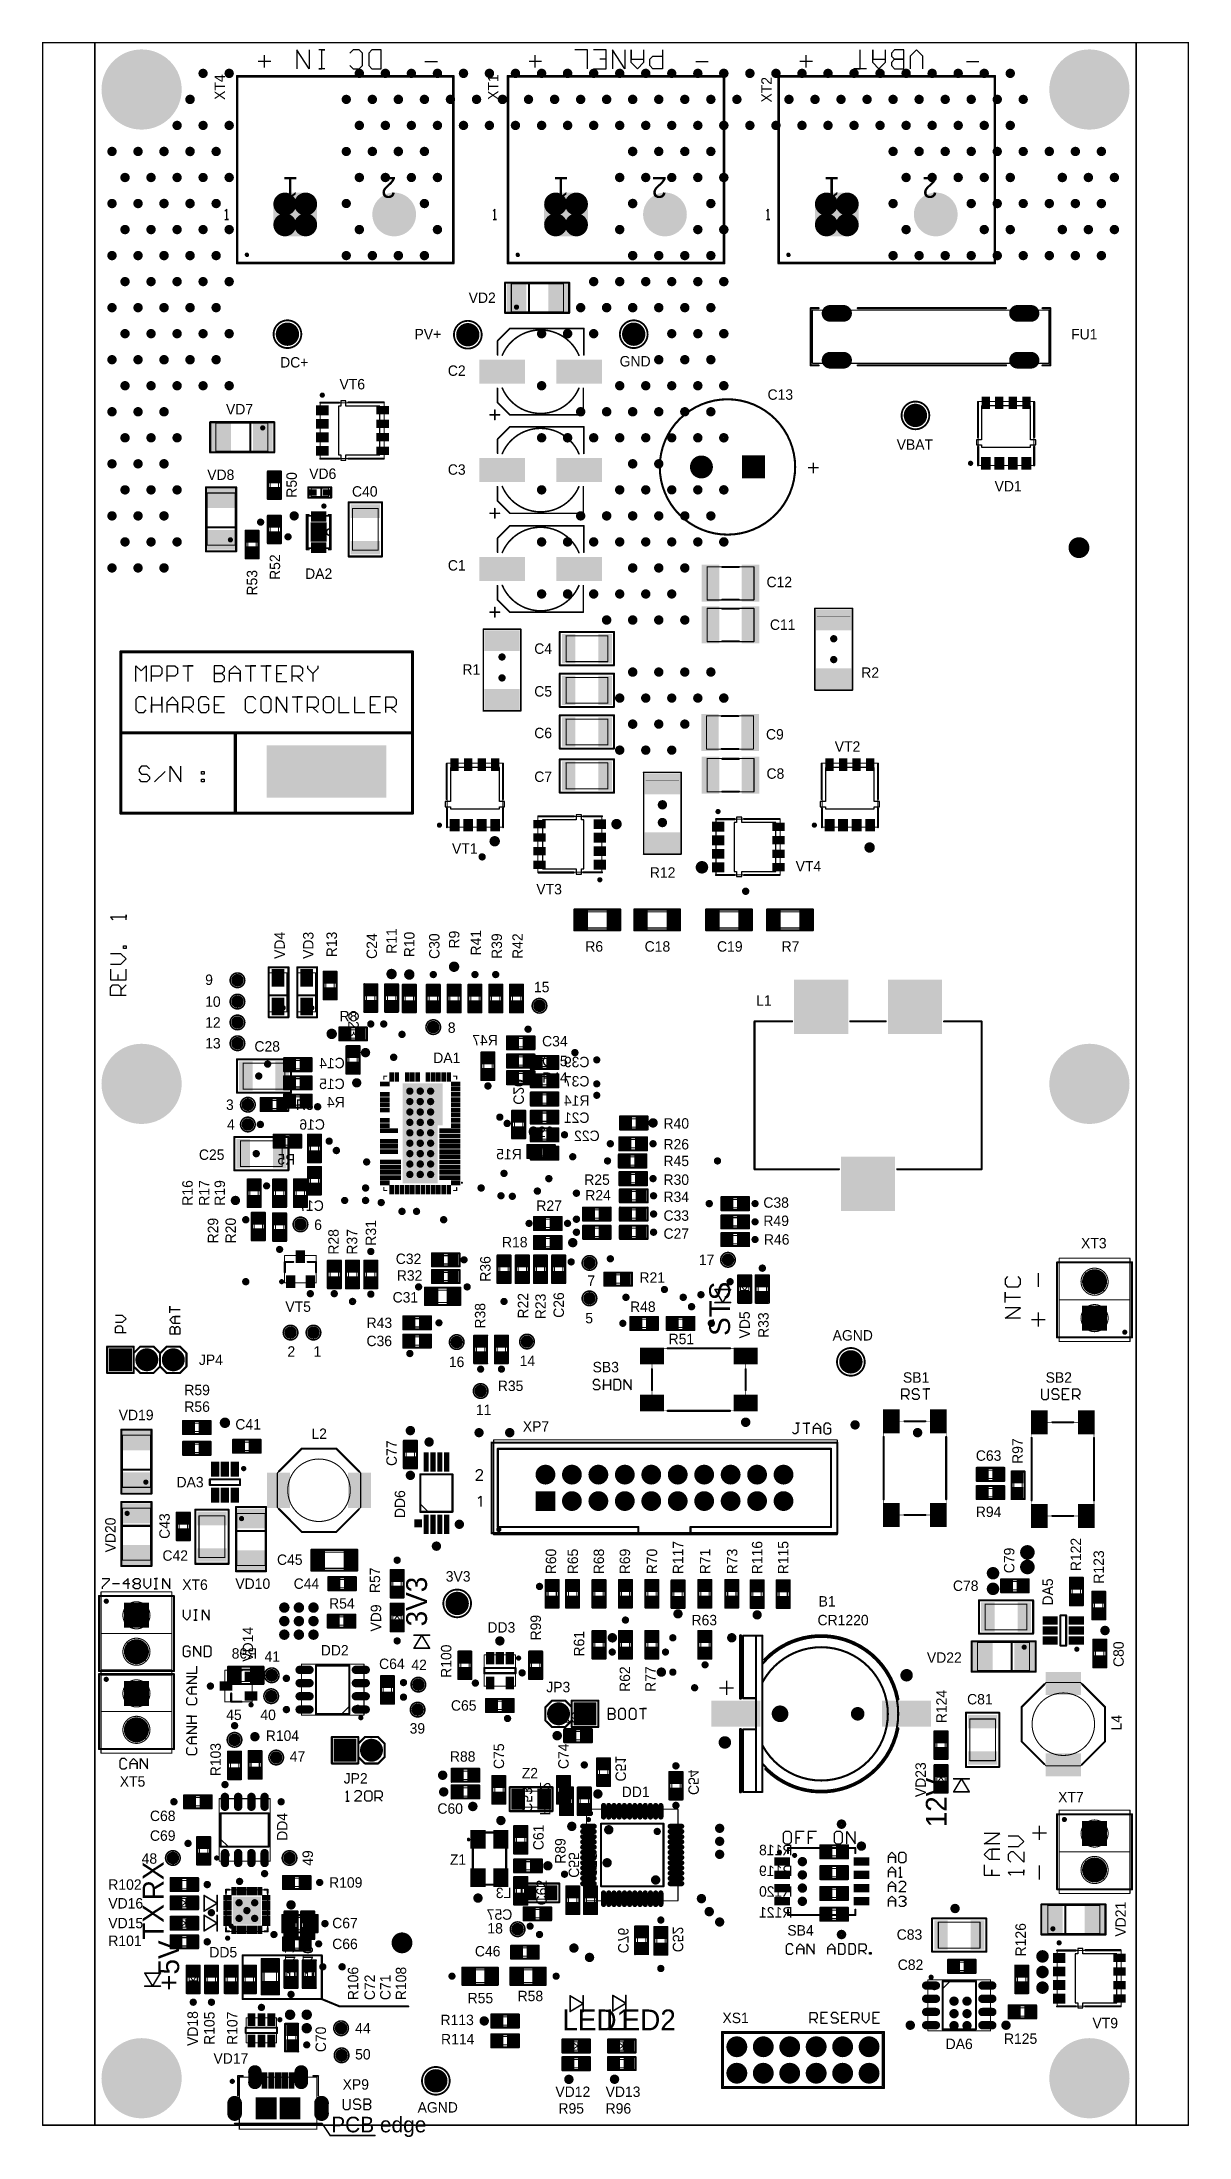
# Model space of a CAD drawing. Header units: millimetres. Extents: x 401 to 511, y 209 to 411.
import ezdxf

# ---------------------------------------------------------------- set-up
doc = ezdxf.new("R2010")
doc.units = ezdxf.units.MM
for name, color, linetype in [('BottomOverlay', 54, 'Continuous'), ('BottomSolder', 6, 'Continuous'), ('KeepOutLayer', 6, 'Continuous'), ('Mechanical1', 6, 'Continuous'), ('Mechanical2', 216, 'Continuous'), ('MultiLayer', 9, 'Continuous'), ('TopOverlay', 2, 'Continuous'), ('TopSolder', 216, 'Continuous')]:
    doc.layers.add(name, color=color, linetype=linetype)

msp = doc.modelspace()

# ---------------------------------------------------------------- texts
at = {"layer": 'BottomOverlay', "text_generation_flag": 2}
for s, p in [('R47', (444.55, 314.15)), ('C14', (429.85, 311.95)), ('C39', (453.35, 312.05)), ('C15', (429.85, 309.95)), ('C37', (453.35, 310.2)), ('R4', (429.85, 308.2)), ('R14', (453.35, 308.35)), ('C16', (427.95, 306.05)), ('C21', (453.35, 306.7)), ('C22', (454.33, 304.96)), ('R15', (446.85, 303.2)), ('R5', (425.1, 302.7)), ('C17', (427.85, 298.25)), ('R98', (421.45, 255.25)), ('R92', (453.25, 249.09)), ('R118', (472.83, 236.37)), ('R119', (472.83, 234.37)), ('L3', (445.85, 232.25)), ('R120', (472.83, 232.39)), ('C57', (445.94, 230.17)), ('R121', (472.83, 230.38))]:
    msp.add_text(s, height=1, dxfattribs=at).set_placement(p)
for s, p in [('C20', (446.05, 308.45)), ('C51', (455.85, 243.45)), ('C54', (462.85, 242.15)), ('C53', (446.85, 240.45)), ('R112', (448.6, 240.2)), ('C55', (451.35, 234.2)), ('C56', (453.06, 234.2)), ('C52', (461.35, 227.05)), ('R111', (424.1, 224.45)), ('R110', (425.8, 224.45)), ('C76', (456.1, 226.95))]:
    msp.add_text(s, height=1, rotation=270, dxfattribs=at).set_placement(p)
at = {"layer": 'Mechanical1'}
for s, height, rotation, p in [('1', 2, 180, (425.4, 397.55)), ('2', 2, 180, (434.8, 397.55)), ('1', 2, 180, (451.4, 397.55)), ('2', 2, 180, (460.8, 397.55)), ('1', 2, 180, (477.4, 397.55)), ('2', 2, 180, (486.8, 397.55)), ('PCB edge', 1.5, 360, (428.55, 209.75))]:
    msp.add_text(s, height=height, rotation=rotation, dxfattribs=at).set_placement(p)
at = {"layer": 'TopOverlay'}
for s, height, rotation, p in [('XT4', 1, 90, (418.35, 404.95)), ('XT1', 1, 90, (444.6, 404.95)), ('XT2', 1, 90, (470.85, 404.7)), ('R50', 1, 90, (425.25, 366.75)), ('R52', 1, 90, (423.65, 358.85)), ('R53', 1, 90, (421.45, 357.35)), ('VD4', 1, 90, (424.1, 322.45)), ('VD3', 1, 90, (426.85, 322.45)), ('R13', 1, 90, (429.1, 322.61)), ('C24', 1, 90, (432.95, 322.45)), ('R11', 1, 90, (434.85, 322.95)), ('R10', 1, 90, (436.55, 322.61)), ('C30', 1, 90, (438.95, 322.45)), ('R9', 1, 90, (440.86, 323.45)), ('R41', 1, 90, (442.95, 322.78)), ('R39', 1, 90, (444.95, 322.45)), ('R42', 1, 90, (446.95, 322.45)), ('C23', 1, 270, (430.2, 317.45)), ('R16', 1, 90, (415.25, 298.75)), ('R17', 1, 90, (416.85, 298.75)), ('R19', 1, 90, (418.35, 298.75)), ('R29', 1, 90, (417.7, 295.13)), ('R20', 1, 90, (419.4, 295.13)), ('R28', 1, 90, (429.27, 294.05)), ('R37', 1, 90, (431.05, 294.05)), ('R31', 1, 90, (432.86, 294.91)), ('R36', 1, 90, (443.85, 291.45)), ('R22', 1, 90, (447.47, 287.91)), ('R23', 1, 90, (449.15, 287.85)), ('C26', 1, 90, (450.9, 287.98)), ('STS', 2, 90, (466.85, 286.25)), ('R38', 1, 90, (443.35, 286.95)), ('VD5', 1, 90, (468.75, 286)), ('R33', 1, 90, (470.55, 286.05)), ('C77', 1, 90, (434.85, 273.75)), ('R97', 1, 90, (494.95, 273.95)), ('DD6', 1, 90, (435.65, 268.75)), ('VD20', 1, 90, (407.85, 265.45)), ('C43', 1, 90, (413.05, 266.75)), ('R60', 1, 90, (450.15, 263.35)), ('R65', 1, 90, (452.25, 263.35)), ('R68', 1, 90, (454.75, 263.35)), ('R69', 1, 90, (457.25, 263.35)), ('R70', 1, 90, (459.85, 263.35)), ('R117', 1, 90, (462.35, 263.35)), ('R71', 1, 90, (464.95, 263.35)), ('R73', 1, 90, (467.55, 263.35)), ('R116', 1, 90, (469.95, 263.35)), ('R115', 1, 90, (472.45, 263.35)), ('C79', 1, 90, (494.15, 263.45)), ('R122', 1, 90, (500.55, 263.65)), ('R57', 1, 90, (433.25, 261.55)), ('R123', 1, 90, (502.75, 262.45)), ('3V3', 2, 90, (437.75, 258.35)), ('DA5', 1, 90, (497.85, 260.35)), ('VD9', 1, 90, (433.35, 257.85)), ('VD14', 1, 90, (421.05, 254.95)), ('R99', 1, 90, (448.69, 257)), ('R61', 1, 90, (452.85, 255.45)), ('R100', 1, 90, (440.09, 253.4)), ('C80', 1, 90, (504.65, 254.45)), ('R62', 1, 90, (457.25, 252.05)), ('R77', 1, 90, (459.71, 252.05)), ('R124', 1, 90, (487.65, 249.05)), ('L4', 1, 90, (504.45, 248.35)), ('R103', 1, 90, (417.95, 243.95)), ('C75', 1, 90, (445.15, 244.65)), ('C74', 1, 90, (451.35, 244.65)), ('VD23', 1, 90, (485.65, 241.95)), ('12V', 2, 90, (487.65, 239.05)), ('DD4', 1, 90, (424.35, 237.75)), ('C61', 1, 90, (448.95, 236.85)), ('R89', 1, 90, (451.05, 235.55)), ('RX', 2, 90, (412.45, 232.05)), ('49', 1, 90, (426.8, 235.35)), ('C62', 1, 90, (449.25, 231.55)), ('TX', 2, 90, (412.45, 228.25)), ('VD21', 1, 90, (504.85, 228.55)), ('R126', 1, 90, (495.25, 226.65)), ('+5V', 2, 90, (413.95, 223.35)), ('R106', 1, 90, (431.15, 222.45)), ('R108', 1, 90, (435.75, 222.45)), ('C72', 1, 90, (432.75, 222.45)), ('C71', 1, 90, (434.25, 222.45)), ('LED1', 2, 360, (450.75, 219.55)), ('LED2', 2, 360, (454.95, 219.55)), ('VD18', 1, 90, (415.75, 218.05)), ('R105', 1, 90, (417.35, 218.15)), ('R107', 1, 90, (419.55, 218.15)), ('C70', 1, 90, (428.05, 217.45))]:
    msp.add_text(s, height=height, rotation=rotation, dxfattribs=at).set_placement(p)
for s, p in [('VD2', (441.75, 385.45)), ('PV+', (436.55, 381.95)), ('FU1', (499.6, 381.95)), ('GND', (456.25, 379.35)), ('DC+', (423.65, 379.25)), ('C2', (439.75, 378.45)), ('VT6', (429.35, 377.15)), ('C13', (470.45, 376.15)), ('VD7', (418.45, 374.75)), ('VBAT', (482.85, 371.35)), ('VD8', (416.65, 368.45)), ('VD6', (426.44, 368.55)), ('C3', (439.75, 368.95)), ('VD1', (492.25, 367.35)), ('C40', (430.55, 366.85)), ('C1', (439.75, 359.75)), ('DA2', (426.05, 358.95)), ('C12', (470.35, 358.15)), ('C11', (470.68, 354.05)), ('C4', (448.05, 351.75)), ('R1', (441.15, 349.75)), ('R2', (479.45, 349.45)), ('C5', (448.05, 347.65)), ('C6', (448.05, 343.65)), ('C9', (470.3, 343.52)), ('VT2', (476.9, 342.35)), ('C7', (448.05, 339.45)), ('C8', (470.35, 339.75)), ('VT1', (440.15, 332.55)), ('R12', (459.15, 330.25)), ('VT4', (473.15, 330.85)), ('VT3', (448.25, 328.65)), ('R6', (452.95, 323.15)), ('C18', (458.65, 323.15)), ('C19', (465.6, 323.15)), ('R7', (471.8, 323.15)), ('9', (416.45, 319.95)), ('15', (448.02, 319.25)), ('10', (416.45, 317.85)), ('L1', (469.35, 317.95)), ('12', (416.45, 315.85)), ('R8', (429.35, 316.45)), ('8', (439.75, 315.35)), ('13', (416.45, 313.85)), ('C28', (421.18, 313.55)), ('C34', (448.8, 314.05)), ('DA1', (438.35, 312.45)), ('C35', (448.8, 312.15)), ('R44', (448.8, 310.55)), ('3', (418.45, 307.95)), ('R3', (425.15, 307.95)), ('4', (418.55, 306.05)), ('C29', (447.45, 305.35)), ('R40', (460.46, 306.15)), ('C25', (415.85, 303.15)), ('R26', (460.46, 304.15)), ('R45', (460.46, 302.55)), ('R25', (452.85, 300.75)), ('R24', (452.95, 299.25)), ('R30', (460.46, 300.75)), ('R34', (460.46, 299.1)), ('R27', (448.25, 298.25)), ('C33', (460.46, 297.3)), ('C38', (470.05, 298.55)), ('6', (426.92, 296.42)), ('C27', (460.46, 295.57)), ('R49', (470.05, 296.8)), ('R46', (470.1, 295.01)), ('C32', (434.75, 293.15)), ('R18', (444.95, 294.75)), ('17', (463.85, 293.05)), ('XT3', (500.55, 294.65)), ('R32', (434.85, 291.55)), ('7', (453.15, 291.05)), ('R21', (458.15, 291.35)), ('C31', (434.45, 289.45)), ('VT5', (424.15, 288.55)), ('R43', (431.95, 287)), ('5', (452.95, 287.45)), ('R48', (457.25, 288.55)), ('C36', (431.94, 285.26)), ('R51', (460.95, 285.45)), ('AGND', (476.7, 285.8)), ('JP4', (415.85, 283.45)), ('2', (424.35, 284.25)), ('1', (426.85, 284.25)), ('16', (439.85, 283.25)), ('14', (446.65, 283.35)), ('SB3', (453.65, 282.75)), ('R35', (444.55, 280.95)), ('SB1', (483.45, 281.75)), ('SB2', (497.15, 281.75)), ('R59', (414.45, 280.55)), ('R56', (414.45, 278.95)), ('VD19', (408.15, 278.15)), ('C41', (419.35, 277.25)), ('11', (442.45, 278.65)), ('XP7', (446.95, 277.05)), ('L2', (426.65, 276.35)), ('C63', (490.45, 274.25)), ('DA3', (413.7, 271.7)), ('R94', (490.45, 268.85)), ('C42', (412.35, 264.65)), ('C45', (423.35, 264.25)), ('3V3', (439.55, 262.65)), ('XT6', (414.25, 261.85)), ('VD10', (419.35, 261.95)), ('C44', (424.95, 261.95)), ('C78', (488.25, 261.75)), ('R54', (428.35, 260.05)), ('B1', (475.35, 260.25)), ('DD3', (443.55, 257.75)), ('R63', (463.15, 258.45)), ('CR1220', (475.25, 258.45)), ('41', (422.15, 254.95)), ('DD2', (427.55, 255.55)), ('VD22', (485.75, 254.85)), ('C64', (433.15, 254.25)), ('42', (436.25, 254.15)), ('JP3', (449.2, 252.02)), ('C81', (489.61, 250.85)), ('45', (418.47, 249.35)), ('40', (421.75, 249.35)), ('C65', (440.05, 250.25)), ('R104', (422.27, 247.35)), ('39', (436.08, 248.05)), ('47', (424.57, 245.35)), ('R88', (439.95, 245.35)), ('XT5', (408.25, 242.95)), ('JP2', (429.75, 243.25)), ('Z2', (446.85, 243.75)), ('DD1', (456.45, 241.95)), ('XT7', (498.35, 241.45)), ('C68', (411.15, 239.65)), ('C60', (438.75, 240.35)), ('C69', (411.15, 237.75)), ('48', (410.35, 235.55)), ('Z1', (439.95, 235.45)), ('R102', (407.15, 233.05)), ('R109', (428.35, 233.25)), ('VD16', (407.15, 231.25)), ('VD15', (407.15, 229.35)), ('C67', (428.65, 229.35)), ('18', (443.55, 228.85)), ('SB4', (472.35, 228.65)), ('R101', (407.15, 227.65)), ('DD5', (416.85, 226.55)), ('C66', (428.65, 227.35)), ('C46', (442.35, 226.65)), ('C83', (482.85, 228.25)), ('C82', (482.95, 225.35)), ('R58', (446.45, 222.35)), ('R55', (441.65, 222.15)), ('44', (430.85, 219.25)), ('R113', (439.05, 220.05)), ('XS1', (466.12, 220.24)), ('VT9', (501.65, 219.75)), ('VD17', (417.25, 216.35)), ('50', (430.85, 216.75)), ('R114', (439.1, 218.2)), ('DA6', (487.55, 217.75)), ('R125', (493.15, 218.25)), ('XP9', (429.65, 213.85)), ('VD12', (450.08, 213.15)), ('VD13', (454.9, 213.15)), ('AGND', (436.85, 211.65)), ('R95', (450.37, 211.55)), ('R96', (454.9, 211.55))]:
    msp.add_text(s, height=1, dxfattribs=at).set_placement(p)

# ---------------------------------------------------------------- linework, layer by layer
at = {"layer": 'BottomOverlay', "const_width": 0.2}
for points in [[(424.02, 312.92), (426.67, 312.92)], [(424.02, 311.67), (424.02, 312.92)], [(426.67, 311.67), (426.67, 312.92)], [(442.97, 313.47), (444.22, 313.47)], [(442.97, 310.82), (442.97, 313.47)], [(444.22, 310.82), (444.22, 313.47)], [(447.72, 313.12), (450.37, 313.12)], [(447.72, 311.87), (447.72, 313.12)], [(447.72, 311.87), (450.37, 311.87)], [(450.37, 311.87), (450.37, 313.12)], [(424.02, 311.67), (426.67, 311.67)], [(424.02, 311.17), (426.67, 311.17)], [(424.02, 309.92), (424.02, 311.17)], [(424.02, 309.92), (426.67, 309.92)], [(426.67, 309.92), (426.67, 311.17)], [(442.97, 310.82), (444.22, 310.82)], [(447.72, 311.37), (450.37, 311.37)], [(447.72, 310.12), (447.72, 311.37)], [(447.72, 310.12), (450.37, 310.12)], [(450.37, 310.12), (450.37, 311.37)], [(424.02, 308.17), (424.02, 309.42)], [(424.02, 309.42), (426.67, 309.42)], [(424.02, 308.17), (426.67, 308.17)], [(426.67, 308.17), (426.67, 309.42)], [(445.92, 305.22), (445.92, 307.87)], [(445.92, 307.87), (447.18, 307.87)], [(447.18, 305.22), (447.18, 307.87)], [(447.72, 308.37), (447.72, 309.62)], [(447.72, 309.62), (450.37, 309.62)], [(447.72, 308.37), (450.37, 308.37)], [(447.72, 307.87), (450.37, 307.87)], [(447.72, 306.62), (447.72, 307.87)], [(450.37, 308.37), (450.37, 309.62)], [(450.37, 306.62), (450.37, 307.87)], [(447.72, 306.62), (450.37, 306.62)], [(447.72, 306.17), (450.37, 306.17)], [(447.72, 304.92), (447.72, 306.17)], [(450.37, 304.92), (450.37, 306.17)], [(423.02, 304.32), (423.02, 305.57)], [(423.02, 305.57), (425.67, 305.57)], [(423.02, 304.32), (425.67, 304.32)], [(425.67, 304.32), (425.67, 305.57)], [(426.32, 302.92), (426.32, 305.57)], [(426.32, 305.57), (427.57, 305.57)], [(427.57, 302.92), (427.57, 305.57)], [(445.92, 305.22), (447.18, 305.22)], [(447.72, 304.92), (450.37, 304.92)], [(447.72, 303.17), (447.72, 304.42)], [(447.72, 304.42), (450.37, 304.42)], [(450.37, 303.17), (450.37, 304.42)], [(426.32, 302.92), (427.57, 302.92)], [(426.32, 299.82), (426.32, 302.47)], [(426.32, 302.47), (427.57, 302.47)], [(427.57, 299.82), (427.57, 302.47)], [(447.72, 303.17), (450.37, 303.17)], [(426.32, 299.82), (427.57, 299.82)], [(418.65, 252.82), (418.65, 254.47)], [(418.65, 254.47), (422.05, 254.47)], [(422.05, 252.82), (422.05, 254.47)], [(418.65, 252.82), (422.05, 252.82)], [(450.92, 247.22), (450.92, 248.47)], [(450.92, 248.47), (453.58, 248.47)], [(453.58, 247.22), (453.58, 248.47)], [(450.92, 247.22), (453.58, 247.22)], [(454.08, 243.02), (454.08, 245.67)], [(454.08, 245.67), (455.33, 245.67)], [(455.33, 243.02), (455.33, 245.67)], [(461.03, 244.37), (462.28, 244.37)], [(461.03, 241.72), (461.03, 244.37)], [(462.28, 241.72), (462.28, 244.37)], [(450.53, 242.87), (451.77, 242.87)], [(450.53, 240.22), (450.53, 242.87)], [(451.77, 240.22), (451.77, 242.87)], [(452.23, 240.22), (452.23, 242.87)], [(452.23, 242.87), (453.48, 242.87)], [(453.48, 240.22), (453.48, 242.87)], [(454.08, 243.02), (455.33, 243.02)], [(461.03, 241.72), (462.28, 241.72)], [(450.53, 240.22), (451.77, 240.22)], [(452.23, 240.22), (453.48, 240.22)], [(475.52, 237.32), (478.17, 237.32)], [(475.52, 236.07), (475.52, 237.32)], [(475.52, 236.07), (478.17, 236.07)], [(478.17, 236.07), (478.17, 237.32)], [(446.85, 233.65), (450.45, 233.65)], [(446.85, 231.85), (446.85, 233.65)], [(450.45, 231.85), (450.45, 233.65)], [(451.13, 230.72), (451.13, 233.37)], [(451.13, 233.37), (452.38, 233.37)], [(452.38, 230.72), (452.38, 233.37)], [(452.82, 230.72), (452.82, 233.37)], [(452.82, 233.37), (454.08, 233.37)], [(454.08, 230.72), (454.08, 233.37)], [(475.52, 235.32), (478.17, 235.32)], [(475.52, 234.07), (475.52, 235.32)], [(475.52, 234.07), (478.17, 234.07)], [(478.17, 234.07), (478.17, 235.32)], [(446.85, 231.85), (450.45, 231.85)], [(447.03, 231.37), (449.68, 231.37)], [(447.03, 230.12), (447.03, 231.37)], [(449.68, 230.12), (449.68, 231.37)], [(475.52, 233.32), (478.17, 233.32)], [(475.52, 232.07), (475.52, 233.32)], [(475.52, 232.07), (478.17, 232.07)], [(475.52, 231.32), (478.17, 231.32)], [(475.52, 230.07), (475.52, 231.32)], [(478.17, 232.07), (478.17, 233.32)], [(478.17, 230.07), (478.17, 231.32)], [(424.07, 228.32), (424.07, 230.97)], [(424.07, 230.97), (425.32, 230.97)], [(425.32, 228.32), (425.32, 230.97)], [(425.67, 228.32), (425.67, 230.97)], [(425.67, 230.97), (426.92, 230.97)], [(426.92, 228.32), (426.92, 230.97)], [(447.03, 230.12), (449.68, 230.12)], [(451.13, 230.72), (452.38, 230.72)], [(452.82, 230.72), (454.08, 230.72)], [(457.73, 229.52), (458.98, 229.52)], [(457.73, 226.87), (457.73, 229.52)], [(458.98, 226.87), (458.98, 229.52)], [(459.58, 226.82), (459.58, 229.47)], [(459.58, 229.47), (460.83, 229.47)], [(460.83, 226.82), (460.83, 229.47)], [(475.52, 230.07), (478.17, 230.07)], [(424.07, 228.32), (425.32, 228.32)], [(425.67, 228.32), (426.92, 228.32)], [(457.73, 226.87), (458.98, 226.87)], [(459.58, 226.82), (460.83, 226.82)]]:
    msp.add_lwpolyline(points, dxfattribs=at)
at = {"layer": 'BottomOverlay', "const_width": 0.1}
for points in [[(423.97, 312.92, 1), (424.07, 312.92, 1)], [(423.97, 312.92, 1), (424.07, 312.92, 1)], [(426.62, 312.92, 1), (426.72, 312.92, 1)], [(426.62, 312.92, 1), (426.72, 312.92, 1)], [(442.92, 313.47, 1), (443.02, 313.47, 1)], [(442.92, 313.47, 1), (443.02, 313.47, 1)], [(444.17, 313.47, 1), (444.27, 313.47, 1)], [(444.17, 313.47, 1), (444.27, 313.47, 1)], [(447.67, 313.12, 1), (447.77, 313.12, 1)], [(447.67, 313.12, 1), (447.77, 313.12, 1)], [(447.67, 311.87, 1), (447.77, 311.87, 1)], [(447.67, 311.87, 1), (447.77, 311.87, 1)], [(450.32, 313.12, 1), (450.42, 313.12, 1)], [(450.32, 313.12, 1), (450.42, 313.12, 1)], [(450.32, 311.87, 1), (450.42, 311.87, 1)], [(450.32, 311.87, 1), (450.42, 311.87, 1)], [(423.97, 311.67, 1), (424.07, 311.67, 1)], [(423.97, 311.67, 1), (424.07, 311.67, 1)], [(423.97, 311.17, 1), (424.07, 311.17, 1)], [(423.97, 311.17, 1), (424.07, 311.17, 1)], [(423.97, 309.92, 1), (424.07, 309.92, 1)], [(423.97, 309.92, 1), (424.07, 309.92, 1)], [(426.62, 311.67, 1), (426.72, 311.67, 1)], [(426.62, 311.67, 1), (426.72, 311.67, 1)], [(426.62, 311.17, 1), (426.72, 311.17, 1)], [(426.62, 311.17, 1), (426.72, 311.17, 1)], [(426.62, 309.92, 1), (426.72, 309.92, 1)], [(426.62, 309.92, 1), (426.72, 309.92, 1)], [(442.92, 310.82, 1), (443.02, 310.82, 1)], [(442.92, 310.82, 1), (443.02, 310.82, 1)], [(444.17, 310.82, 1), (444.27, 310.82, 1)], [(444.17, 310.82, 1), (444.27, 310.82, 1)], [(447.67, 311.37, 1), (447.77, 311.37, 1)], [(447.67, 311.37, 1), (447.77, 311.37, 1)], [(447.67, 310.12, 1), (447.77, 310.12, 1)], [(447.67, 310.12, 1), (447.77, 310.12, 1)], [(450.32, 311.37, 1), (450.42, 311.37, 1)], [(450.32, 311.37, 1), (450.42, 311.37, 1)], [(450.32, 310.12, 1), (450.42, 310.12, 1)], [(450.32, 310.12, 1), (450.42, 310.12, 1)], [(423.97, 309.42, 1), (424.07, 309.42, 1)], [(423.97, 309.42, 1), (424.07, 309.42, 1)], [(423.97, 308.17, 1), (424.07, 308.17, 1)], [(423.97, 308.17, 1), (424.07, 308.17, 1)], [(426.62, 309.42, 1), (426.72, 309.42, 1)], [(426.62, 309.42, 1), (426.72, 309.42, 1)], [(426.62, 308.17, 1), (426.72, 308.17, 1)], [(426.62, 308.17, 1), (426.72, 308.17, 1)], [(445.87, 307.87, 1), (445.97, 307.87, 1)], [(445.87, 307.87, 1), (445.97, 307.87, 1)], [(447.13, 307.87, 1), (447.23, 307.87, 1)], [(447.13, 307.87, 1), (447.23, 307.87, 1)], [(447.67, 309.62, 1), (447.77, 309.62, 1)], [(447.67, 309.62, 1), (447.77, 309.62, 1)], [(447.67, 308.37, 1), (447.77, 308.37, 1)], [(447.67, 308.37, 1), (447.77, 308.37, 1)], [(447.67, 307.87, 1), (447.77, 307.87, 1)], [(447.67, 307.87, 1), (447.77, 307.87, 1)], [(450.32, 309.62, 1), (450.42, 309.62, 1)], [(450.32, 309.62, 1), (450.42, 309.62, 1)], [(450.32, 308.37, 1), (450.42, 308.37, 1)], [(450.32, 308.37, 1), (450.42, 308.37, 1)], [(450.32, 307.87, 1), (450.42, 307.87, 1)], [(450.32, 307.87, 1), (450.42, 307.87, 1)], [(447.67, 306.62, 1), (447.77, 306.62, 1)], [(447.67, 306.62, 1), (447.77, 306.62, 1)], [(447.67, 306.17, 1), (447.77, 306.17, 1)], [(447.67, 306.17, 1), (447.77, 306.17, 1)], [(450.32, 306.62, 1), (450.42, 306.62, 1)], [(450.32, 306.62, 1), (450.42, 306.62, 1)], [(450.32, 306.17, 1), (450.42, 306.17, 1)], [(450.32, 306.17, 1), (450.42, 306.17, 1)], [(422.97, 305.57, 1), (423.07, 305.57, 1)], [(422.97, 305.57, 1), (423.07, 305.57, 1)], [(422.97, 304.32, 1), (423.07, 304.32, 1)], [(422.97, 304.32, 1), (423.07, 304.32, 1)], [(425.62, 305.57, 1), (425.72, 305.57, 1)], [(425.62, 305.57, 1), (425.72, 305.57, 1)], [(425.62, 304.32, 1), (425.72, 304.32, 1)], [(425.62, 304.32, 1), (425.72, 304.32, 1)], [(426.27, 305.57, 1), (426.37, 305.57, 1)], [(426.27, 305.57, 1), (426.37, 305.57, 1)], [(427.52, 305.57, 1), (427.62, 305.57, 1)], [(427.52, 305.57, 1), (427.62, 305.57, 1)], [(445.87, 305.22, 1), (445.97, 305.22, 1)], [(445.87, 305.22, 1), (445.97, 305.22, 1)], [(447.13, 305.22, 1), (447.23, 305.22, 1)], [(447.13, 305.22, 1), (447.23, 305.22, 1)], [(447.67, 304.92, 1), (447.77, 304.92, 1)], [(447.67, 304.92, 1), (447.77, 304.92, 1)], [(447.67, 304.42, 1), (447.77, 304.42, 1)], [(447.67, 304.42, 1), (447.77, 304.42, 1)], [(450.32, 304.92, 1), (450.42, 304.92, 1)], [(450.32, 304.92, 1), (450.42, 304.92, 1)], [(450.32, 304.42, 1), (450.42, 304.42, 1)], [(450.32, 304.42, 1), (450.42, 304.42, 1)], [(426.27, 302.92, 1), (426.37, 302.92, 1)], [(426.27, 302.92, 1), (426.37, 302.92, 1)], [(426.27, 302.47, 1), (426.37, 302.47, 1)], [(426.27, 302.47, 1), (426.37, 302.47, 1)], [(427.52, 302.92, 1), (427.62, 302.92, 1)], [(427.52, 302.92, 1), (427.62, 302.92, 1)], [(427.52, 302.47, 1), (427.62, 302.47, 1)], [(427.52, 302.47, 1), (427.62, 302.47, 1)], [(447.67, 303.17, 1), (447.77, 303.17, 1)], [(447.67, 303.17, 1), (447.77, 303.17, 1)], [(450.32, 303.17, 1), (450.42, 303.17, 1)], [(450.32, 303.17, 1), (450.42, 303.17, 1)], [(426.27, 299.82, 1), (426.37, 299.82, 1)], [(426.27, 299.82, 1), (426.37, 299.82, 1)], [(427.52, 299.82, 1), (427.62, 299.82, 1)], [(427.52, 299.82, 1), (427.62, 299.82, 1)], [(418.6, 254.47, 1), (418.7, 254.47, 1)], [(418.6, 254.47, 1), (418.7, 254.47, 1)], [(422, 254.47, 1), (422.1, 254.47, 1)], [(422, 254.47, 1), (422.1, 254.47, 1)], [(418.6, 252.82, 1), (418.7, 252.82, 1)], [(418.6, 252.82, 1), (418.7, 252.82, 1)], [(422, 252.82, 1), (422.1, 252.82, 1)], [(422, 252.82, 1), (422.1, 252.82, 1)], [(450.88, 248.47, 1), (450.97, 248.47, 1)], [(450.88, 248.47, 1), (450.97, 248.47, 1)], [(453.53, 248.47, 1), (453.63, 248.47, 1)], [(453.53, 248.47, 1), (453.63, 248.47, 1)], [(450.88, 247.22, 1), (450.97, 247.22, 1)], [(450.88, 247.22, 1), (450.97, 247.22, 1)], [(453.53, 247.22, 1), (453.63, 247.22, 1)], [(453.53, 247.22, 1), (453.63, 247.22, 1)], [(454.03, 245.67, 1), (454.13, 245.67, 1)], [(454.03, 245.67, 1), (454.13, 245.67, 1)], [(455.28, 245.67, 1), (455.38, 245.67, 1)], [(455.28, 245.67, 1), (455.38, 245.67, 1)], [(460.98, 244.37, 1), (461.08, 244.37, 1)], [(460.98, 244.37, 1), (461.08, 244.37, 1)], [(462.23, 244.37, 1), (462.33, 244.37, 1)], [(462.23, 244.37, 1), (462.33, 244.37, 1)], [(450.48, 242.87, 1), (450.58, 242.87, 1)], [(450.48, 242.87, 1), (450.58, 242.87, 1)], [(451.73, 242.87, 1), (451.83, 242.87, 1)], [(451.73, 242.87, 1), (451.83, 242.87, 1)], [(452.18, 242.87, 1), (452.28, 242.87, 1)], [(452.18, 242.87, 1), (452.28, 242.87, 1)], [(453.43, 242.87, 1), (453.53, 242.87, 1)], [(453.43, 242.87, 1), (453.53, 242.87, 1)], [(454.03, 243.02, 1), (454.13, 243.02, 1)], [(454.03, 243.02, 1), (454.13, 243.02, 1)], [(455.28, 243.02, 1), (455.38, 243.02, 1)], [(455.28, 243.02, 1), (455.38, 243.02, 1)], [(460.98, 241.72, 1), (461.08, 241.72, 1)], [(460.98, 241.72, 1), (461.08, 241.72, 1)], [(462.23, 241.72, 1), (462.33, 241.72, 1)], [(462.23, 241.72, 1), (462.33, 241.72, 1)], [(450.48, 240.22, 1), (450.58, 240.22, 1)], [(450.48, 240.22, 1), (450.58, 240.22, 1)], [(451.73, 240.22, 1), (451.83, 240.22, 1)], [(451.73, 240.22, 1), (451.83, 240.22, 1)], [(452.18, 240.22, 1), (452.28, 240.22, 1)], [(452.18, 240.22, 1), (452.28, 240.22, 1)], [(453.43, 240.22, 1), (453.53, 240.22, 1)], [(453.43, 240.22, 1), (453.53, 240.22, 1)], [(475.47, 237.32, 1), (475.57, 237.32, 1)], [(475.47, 237.32, 1), (475.57, 237.32, 1)], [(475.47, 236.07, 1), (475.57, 236.07, 1)], [(475.47, 236.07, 1), (475.57, 236.07, 1)], [(478.13, 237.32, 1), (478.22, 237.32, 1)], [(478.13, 237.32, 1), (478.22, 237.32, 1)], [(478.13, 236.07, 1), (478.22, 236.07, 1)], [(478.13, 236.07, 1), (478.22, 236.07, 1)], [(446.8, 233.65, 1), (446.9, 233.65, 1)], [(446.8, 233.65, 1), (446.9, 233.65, 1)], [(450.4, 233.65, 1), (450.5, 233.65, 1)], [(450.4, 233.65, 1), (450.5, 233.65, 1)], [(451.07, 233.37, 1), (451.18, 233.37, 1)], [(451.07, 233.37, 1), (451.18, 233.37, 1)], [(452.33, 233.37, 1), (452.43, 233.37, 1)], [(452.33, 233.37, 1), (452.43, 233.37, 1)], [(452.77, 233.37, 1), (452.87, 233.37, 1)], [(452.77, 233.37, 1), (452.87, 233.37, 1)], [(454.03, 233.37, 1), (454.13, 233.37, 1)], [(454.03, 233.37, 1), (454.13, 233.37, 1)], [(475.47, 235.32, 1), (475.57, 235.32, 1)], [(475.47, 235.32, 1), (475.57, 235.32, 1)], [(475.47, 234.07, 1), (475.57, 234.07, 1)], [(475.47, 234.07, 1), (475.57, 234.07, 1)], [(478.13, 235.32, 1), (478.22, 235.32, 1)], [(478.13, 235.32, 1), (478.22, 235.32, 1)], [(478.13, 234.07, 1), (478.22, 234.07, 1)], [(478.13, 234.07, 1), (478.22, 234.07, 1)], [(446.8, 231.85, 1), (446.9, 231.85, 1)], [(446.8, 231.85, 1), (446.9, 231.85, 1)], [(446.98, 231.37, 1), (447.08, 231.37, 1)], [(446.98, 231.37, 1), (447.08, 231.37, 1)], [(449.63, 231.37, 1), (449.72, 231.37, 1)], [(449.63, 231.37, 1), (449.72, 231.37, 1)], [(450.4, 231.85, 1), (450.5, 231.85, 1)], [(450.4, 231.85, 1), (450.5, 231.85, 1)], [(475.47, 233.32, 1), (475.57, 233.32, 1)], [(475.47, 233.32, 1), (475.57, 233.32, 1)], [(475.47, 232.07, 1), (475.57, 232.07, 1)], [(475.47, 232.07, 1), (475.57, 232.07, 1)], [(475.47, 231.32, 1), (475.57, 231.32, 1)], [(475.47, 231.32, 1), (475.57, 231.32, 1)], [(478.13, 233.32, 1), (478.22, 233.32, 1)], [(478.13, 233.32, 1), (478.22, 233.32, 1)], [(478.13, 232.07, 1), (478.22, 232.07, 1)], [(478.13, 232.07, 1), (478.22, 232.07, 1)], [(478.13, 231.32, 1), (478.22, 231.32, 1)], [(478.13, 231.32, 1), (478.22, 231.32, 1)], [(424.02, 230.97, 1), (424.12, 230.97, 1)], [(424.02, 230.97, 1), (424.12, 230.97, 1)], [(425.27, 230.97, 1), (425.37, 230.97, 1)], [(425.27, 230.97, 1), (425.37, 230.97, 1)], [(425.62, 230.97, 1), (425.72, 230.97, 1)], [(425.62, 230.97, 1), (425.72, 230.97, 1)], [(426.87, 230.97, 1), (426.97, 230.97, 1)], [(426.87, 230.97, 1), (426.97, 230.97, 1)], [(446.98, 230.12, 1), (447.08, 230.12, 1)], [(446.98, 230.12, 1), (447.08, 230.12, 1)], [(449.63, 230.12, 1), (449.72, 230.12, 1)], [(449.63, 230.12, 1), (449.72, 230.12, 1)], [(451.07, 230.72, 1), (451.18, 230.72, 1)], [(451.07, 230.72, 1), (451.18, 230.72, 1)], [(452.33, 230.72, 1), (452.43, 230.72, 1)], [(452.33, 230.72, 1), (452.43, 230.72, 1)], [(452.77, 230.72, 1), (452.87, 230.72, 1)], [(452.77, 230.72, 1), (452.87, 230.72, 1)], [(454.03, 230.72, 1), (454.13, 230.72, 1)], [(454.03, 230.72, 1), (454.13, 230.72, 1)], [(457.67, 229.52, 1), (457.78, 229.52, 1)], [(457.67, 229.52, 1), (457.78, 229.52, 1)], [(458.93, 229.52, 1), (459.03, 229.52, 1)], [(458.93, 229.52, 1), (459.03, 229.52, 1)], [(459.53, 229.47, 1), (459.63, 229.47, 1)], [(459.53, 229.47, 1), (459.63, 229.47, 1)], [(460.78, 229.47, 1), (460.88, 229.47, 1)], [(460.78, 229.47, 1), (460.88, 229.47, 1)], [(475.47, 230.07, 1), (475.57, 230.07, 1)], [(475.47, 230.07, 1), (475.57, 230.07, 1)], [(478.13, 230.07, 1), (478.22, 230.07, 1)], [(478.13, 230.07, 1), (478.22, 230.07, 1)], [(424.02, 228.32, 1), (424.12, 228.32, 1)], [(424.02, 228.32, 1), (424.12, 228.32, 1)], [(425.27, 228.32, 1), (425.37, 228.32, 1)], [(425.27, 228.32, 1), (425.37, 228.32, 1)], [(425.62, 228.32, 1), (425.72, 228.32, 1)], [(425.62, 228.32, 1), (425.72, 228.32, 1)], [(426.87, 228.32, 1), (426.97, 228.32, 1)], [(426.87, 228.32, 1), (426.97, 228.32, 1)], [(457.67, 226.87, 1), (457.78, 226.87, 1)], [(457.67, 226.87, 1), (457.78, 226.87, 1)], [(458.93, 226.87, 1), (459.03, 226.87, 1)], [(458.93, 226.87, 1), (459.03, 226.87, 1)], [(459.53, 226.82, 1), (459.63, 226.82, 1)], [(459.53, 226.82, 1), (459.63, 226.82, 1)], [(460.78, 226.82, 1), (460.88, 226.82, 1)], [(460.78, 226.82, 1), (460.88, 226.82, 1)]]:
    msp.add_lwpolyline(points, format="xyb", close=True, dxfattribs=at)
at = {"layer": 'BottomSolder'}
for points, const_width in [([(408.42, 405.95, 1), (412.27, 405.95, 1)], 3.85), ([(499.43, 405.95, 1), (503.28, 405.95, 1)], 3.85), ([(416.03, 407.5, 1), (416.47, 407.5, 1)], 0.45), ([(418.53, 407.5, 1), (418.98, 407.5, 1)], 0.45), ([(431.03, 407.5, 1), (431.48, 407.5, 1)], 0.45), ([(433.53, 407.5, 1), (433.98, 407.5, 1)], 0.45), ([(436.03, 407.5, 1), (436.47, 407.5, 1)], 0.45), ([(438.53, 407.5, 1), (438.98, 407.5, 1)], 0.45), ([(441.03, 407.5, 1), (441.48, 407.5, 1)], 0.45), ([(443.52, 407.5, 1), (443.97, 407.5, 1)], 0.45), ([(446.02, 407.5, 1), (446.47, 407.5, 1)], 0.45), ([(448.53, 407.5, 1), (448.98, 407.5, 1)], 0.45), ([(451.02, 407.5, 1), (451.48, 407.5, 1)], 0.45), ([(453.53, 407.5, 1), (453.98, 407.5, 1)], 0.45), ([(456.03, 407.5, 1), (456.48, 407.5, 1)], 0.45), ([(458.53, 407.5, 1), (458.98, 407.5, 1)], 0.45), ([(461.03, 407.5, 1), (461.47, 407.5, 1)], 0.45), ([(463.53, 407.5, 1), (463.98, 407.5, 1)], 0.45), ([(466.02, 407.5, 1), (466.48, 407.5, 1)], 0.45), ([(468.53, 407.5, 1), (468.98, 407.5, 1)], 0.45), ([(471.03, 407.5, 1), (471.48, 407.5, 1)], 0.45), ([(473.53, 407.5, 1), (473.98, 407.5, 1)], 0.45), ([(476.03, 407.5, 1), (476.48, 407.5, 1)], 0.45), ([(478.53, 407.5, 1), (478.98, 407.5, 1)], 0.45), ([(481.03, 407.5, 1), (481.48, 407.5, 1)], 0.45), ([(483.53, 407.5, 1), (483.98, 407.5, 1)], 0.45), ([(486.03, 407.5, 1), (486.48, 407.5, 1)], 0.45), ([(488.53, 407.5, 1), (488.98, 407.5, 1)], 0.45), ([(491.03, 407.5, 1), (491.48, 407.5, 1)], 0.45), ([(493.53, 407.5, 1), (493.98, 407.5, 1)], 0.45), ([(414.77, 405, 1), (415.23, 405, 1)], 0.45), ([(429.78, 405, 1), (430.22, 405, 1)], 0.45), ([(432.28, 405, 1), (432.73, 405, 1)], 0.45), ([(434.77, 405, 1), (435.23, 405, 1)], 0.45), ([(437.28, 405, 1), (437.73, 405, 1)], 0.45), ([(439.78, 405, 1), (440.23, 405, 1)], 0.45), ([(442.28, 405, 1), (442.73, 405, 1)], 0.45), ([(444.77, 405, 1), (445.23, 405, 1)], 0.45), ([(447.28, 405, 1), (447.72, 405, 1)], 0.45), ([(449.77, 405, 1), (450.23, 405, 1)], 0.45), ([(452.28, 405, 1), (452.73, 405, 1)], 0.45), ([(454.77, 405, 1), (455.23, 405, 1)], 0.45), ([(457.27, 405, 1), (457.73, 405, 1)], 0.45), ([(459.78, 405, 1), (460.23, 405, 1)], 0.45), ([(462.28, 405, 1), (462.73, 405, 1)], 0.45), ([(464.78, 405, 1), (465.23, 405, 1)], 0.45), ([(467.28, 405, 1), (467.73, 405, 1)], 0.45), ([(472.28, 405, 1), (472.73, 405, 1)], 0.45), ([(474.78, 405, 1), (475.23, 405, 1)], 0.45), ([(477.28, 405, 1), (477.73, 405, 1)], 0.45), ([(479.78, 405, 1), (480.23, 405, 1)], 0.45), ([(482.28, 405, 1), (482.73, 405, 1)], 0.45), ([(484.78, 405, 1), (485.23, 405, 1)], 0.45), ([(487.28, 405, 1), (487.73, 405, 1)], 0.45), ([(489.78, 405, 1), (490.23, 405, 1)], 0.45), ([(492.28, 405, 1), (492.73, 405, 1)], 0.45), ([(494.78, 405, 1), (495.22, 405, 1)], 0.45), ([(413.53, 402.5, 1), (413.98, 402.5, 1)], 0.45), ([(416.03, 402.5, 1), (416.47, 402.5, 1)], 0.45), ([(418.53, 402.5, 1), (418.98, 402.5, 1)], 0.45), ([(431.03, 402.5, 1), (431.48, 402.5, 1)], 0.45), ([(433.53, 402.5, 1), (433.98, 402.5, 1)], 0.45), ([(436.03, 402.5, 1), (436.47, 402.5, 1)], 0.45), ([(438.53, 402.5, 1), (438.98, 402.5, 1)], 0.45), ([(441.03, 402.5, 1), (441.48, 402.5, 1)], 0.45), ([(443.52, 402.5, 1), (443.97, 402.5, 1)], 0.45), ([(446.02, 402.5, 1), (446.47, 402.5, 1)], 0.45), ([(448.53, 402.5, 1), (448.98, 402.5, 1)], 0.45), ([(451.02, 402.5, 1), (451.48, 402.5, 1)], 0.45), ([(453.53, 402.5, 1), (453.98, 402.5, 1)], 0.45), ([(456.03, 402.5, 1), (456.48, 402.5, 1)], 0.45), ([(458.53, 402.5, 1), (458.98, 402.5, 1)], 0.45), ([(461.03, 402.5, 1), (461.47, 402.5, 1)], 0.45), ([(463.53, 402.5, 1), (463.98, 402.5, 1)], 0.45), ([(466.02, 402.5, 1), (466.48, 402.5, 1)], 0.45), ([(468.53, 402.5, 1), (468.98, 402.5, 1)], 0.45), ([(471.03, 402.5, 1), (471.48, 402.5, 1)], 0.45), ([(473.53, 402.5, 1), (473.98, 402.5, 1)], 0.45), ([(476.03, 402.5, 1), (476.48, 402.5, 1)], 0.45), ([(478.53, 402.5, 1), (478.98, 402.5, 1)], 0.45), ([(481.03, 402.5, 1), (481.48, 402.5, 1)], 0.45), ([(483.53, 402.5, 1), (483.98, 402.5, 1)], 0.45), ([(486.03, 402.5, 1), (486.48, 402.5, 1)], 0.45), ([(488.53, 402.5, 1), (488.98, 402.5, 1)], 0.45), ([(491.03, 402.5, 1), (491.48, 402.5, 1)], 0.45), ([(493.53, 402.5, 1), (493.98, 402.5, 1)], 0.45), ([(407.28, 400, 1), (407.73, 400, 1)], 0.45), ([(409.78, 400, 1), (410.23, 400, 1)], 0.45), ([(412.27, 400, 1), (412.73, 400, 1)], 0.45), ([(414.77, 400, 1), (415.23, 400, 1)], 0.45), ([(417.28, 400, 1), (417.73, 400, 1)], 0.45), ([(429.78, 400, 1), (430.22, 400, 1)], 0.45), ([(432.28, 400, 1), (432.73, 400, 1)], 0.45), ([(434.77, 400, 1), (435.23, 400, 1)], 0.45), ([(437.28, 400, 1), (437.73, 400, 1)], 0.45), ([(457.27, 400, 1), (457.73, 400, 1)], 0.45), ([(459.78, 400, 1), (460.23, 400, 1)], 0.45), ([(462.28, 400, 1), (462.73, 400, 1)], 0.45), ([(464.78, 400, 1), (465.23, 400, 1)], 0.45), ([(482.28, 400, 1), (482.73, 400, 1)], 0.45), ([(484.78, 400, 1), (485.23, 400, 1)], 0.45), ([(487.28, 400, 1), (487.73, 400, 1)], 0.45), ([(489.78, 400, 1), (490.23, 400, 1)], 0.45), ([(492.28, 400, 1), (492.73, 400, 1)], 0.45), ([(494.78, 400, 1), (495.22, 400, 1)], 0.45), ([(497.28, 400, 1), (497.73, 400, 1)], 0.45), ([(499.78, 400, 1), (500.23, 400, 1)], 0.45), ([(502.28, 400, 1), (502.73, 400, 1)], 0.45), ([(408.53, 397.5, 1), (408.98, 397.5, 1)], 0.45), ([(411.03, 397.5, 1), (411.48, 397.5, 1)], 0.45), ([(413.53, 397.5, 1), (413.98, 397.5, 1)], 0.45), ([(416.03, 397.5, 1), (416.47, 397.5, 1)], 0.45), ([(418.53, 397.5, 1), (418.98, 397.5, 1)], 0.45), ([(431.03, 397.5, 1), (431.48, 397.5, 1)], 0.45), ([(433.53, 397.5, 1), (433.98, 397.5, 1)], 0.45), ([(436.03, 397.5, 1), (436.47, 397.5, 1)], 0.45), ([(438.53, 397.5, 1), (438.98, 397.5, 1)], 0.45), ([(456.03, 397.5, 1), (456.48, 397.5, 1)], 0.45), ([(458.53, 397.5, 1), (458.98, 397.5, 1)], 0.45), ([(461.03, 397.5, 1), (461.47, 397.5, 1)], 0.45), ([(463.53, 397.5, 1), (463.98, 397.5, 1)], 0.45), ([(466.02, 397.5, 1), (466.48, 397.5, 1)], 0.45), ([(483.53, 397.5, 1), (483.98, 397.5, 1)], 0.45), ([(486.03, 397.5, 1), (486.48, 397.5, 1)], 0.45), ([(488.53, 397.5, 1), (488.98, 397.5, 1)], 0.45), ([(491.03, 397.5, 1), (491.48, 397.5, 1)], 0.45), ([(493.53, 397.5, 1), (493.98, 397.5, 1)], 0.45), ([(498.52, 397.5, 1), (498.98, 397.5, 1)], 0.45), ([(501.03, 397.5, 1), (501.48, 397.5, 1)], 0.45), ([(503.53, 397.5, 1), (503.98, 397.5, 1)], 0.45), ([(407.28, 395, 1), (407.73, 395, 1)], 0.45), ([(409.78, 395, 1), (410.23, 395, 1)], 0.45), ([(412.27, 395, 1), (412.73, 395, 1)], 0.45), ([(414.77, 395, 1), (415.23, 395, 1)], 0.45), ([(417.28, 395, 1), (417.73, 395, 1)], 0.45), ([(423.55, 394.95, 1), (424.65, 394.95, 1)], 1.1), ([(425.55, 394.95, 1), (426.65, 394.95, 1)], 1.1), ([(429.78, 395, 1), (430.22, 395, 1)], 0.45), ([(433.55, 393.95, 1), (435.65, 393.95, 1)], 2.1), ([(437.28, 395, 1), (437.73, 395, 1)], 0.45), ([(449.55, 394.95, 1), (450.65, 394.95, 1)], 1.1), ([(451.55, 394.95, 1), (452.65, 394.95, 1)], 1.1), ([(457.27, 395, 1), (457.73, 395, 1)], 0.45), ([(459.55, 393.95, 1), (461.65, 393.95, 1)], 2.1), ([(464.78, 395, 1), (465.23, 395, 1)], 0.45), ([(475.55, 394.95, 1), (476.65, 394.95, 1)], 1.1), ([(477.55, 394.95, 1), (478.65, 394.95, 1)], 1.1), ([(482.28, 395, 1), (482.73, 395, 1)], 0.45), ([(485.55, 393.95, 1), (487.65, 393.95, 1)], 2.1), ([(489.78, 395, 1), (490.23, 395, 1)], 0.45), ([(492.28, 395, 1), (492.73, 395, 1)], 0.45), ([(494.78, 395, 1), (495.22, 395, 1)], 0.45), ([(497.28, 395, 1), (497.73, 395, 1)], 0.45), ([(499.78, 395, 1), (500.23, 395, 1)], 0.45), ([(502.28, 395, 1), (502.73, 395, 1)], 0.45), ([(408.53, 392.5, 1), (408.98, 392.5, 1)], 0.45), ([(411.03, 392.5, 1), (411.48, 392.5, 1)], 0.45), ([(413.53, 392.5, 1), (413.98, 392.5, 1)], 0.45), ([(416.03, 392.5, 1), (416.47, 392.5, 1)], 0.45), ([(418.53, 392.5, 1), (418.98, 392.5, 1)], 0.45), ([(423.55, 392.95, 1), (424.65, 392.95, 1)], 1.1), ([(425.55, 392.95, 1), (426.65, 392.95, 1)], 1.1), ([(431.03, 392.5, 1), (431.48, 392.5, 1)], 0.45), ([(438.53, 392.5, 1), (438.98, 392.5, 1)], 0.45), ([(449.55, 392.95, 1), (450.65, 392.95, 1)], 1.1), ([(451.55, 392.95, 1), (452.65, 392.95, 1)], 1.1), ([(456.03, 392.5, 1), (456.48, 392.5, 1)], 0.45), ([(463.53, 392.5, 1), (463.98, 392.5, 1)], 0.45), ([(466.02, 392.5, 1), (466.48, 392.5, 1)], 0.45), ([(475.55, 392.95, 1), (476.65, 392.95, 1)], 1.1), ([(477.55, 392.95, 1), (478.65, 392.95, 1)], 1.1), ([(483.53, 392.5, 1), (483.98, 392.5, 1)], 0.45), ([(491.03, 392.5, 1), (491.48, 392.5, 1)], 0.45), ([(493.53, 392.5, 1), (493.98, 392.5, 1)], 0.45), ([(498.52, 392.5, 1), (498.98, 392.5, 1)], 0.45), ([(501.03, 392.5, 1), (501.48, 392.5, 1)], 0.45), ([(503.53, 392.5, 1), (503.98, 392.5, 1)], 0.45), ([(407.28, 390, 1), (407.73, 390, 1)], 0.45), ([(409.78, 390, 1), (410.23, 390, 1)], 0.45), ([(412.27, 390, 1), (412.73, 390, 1)], 0.45), ([(414.77, 390, 1), (415.23, 390, 1)], 0.45), ([(417.28, 390, 1), (417.73, 390, 1)], 0.45), ([(429.78, 390, 1), (430.22, 390, 1)], 0.45), ([(432.28, 390, 1), (432.73, 390, 1)], 0.45), ([(434.77, 390, 1), (435.23, 390, 1)], 0.45), ([(437.28, 390, 1), (437.73, 390, 1)], 0.45), ([(457.27, 390, 1), (457.73, 390, 1)], 0.45), ([(459.78, 390, 1), (460.23, 390, 1)], 0.45), ([(462.28, 390, 1), (462.73, 390, 1)], 0.45), ([(464.78, 390, 1), (465.23, 390, 1)], 0.45), ([(482.28, 390, 1), (482.73, 390, 1)], 0.45), ([(484.78, 390, 1), (485.23, 390, 1)], 0.45), ([(487.28, 390, 1), (487.73, 390, 1)], 0.45), ([(489.78, 390, 1), (490.23, 390, 1)], 0.45), ([(492.28, 390, 1), (492.73, 390, 1)], 0.45), ([(494.78, 390, 1), (495.22, 390, 1)], 0.45), ([(497.28, 390, 1), (497.73, 390, 1)], 0.45), ([(499.78, 390, 1), (500.23, 390, 1)], 0.45), ([(502.28, 390, 1), (502.73, 390, 1)], 0.45), ([(408.53, 387.5, 1), (408.98, 387.5, 1)], 0.45), ([(411.03, 387.5, 1), (411.48, 387.5, 1)], 0.45), ([(413.53, 387.5, 1), (413.98, 387.5, 1)], 0.45), ([(416.03, 387.5, 1), (416.47, 387.5, 1)], 0.45), ([(418.53, 387.5, 1), (418.98, 387.5, 1)], 0.45), ([(453.53, 387.5, 1), (453.98, 387.5, 1)], 0.45), ([(456.03, 387.5, 1), (456.48, 387.5, 1)], 0.45), ([(458.53, 387.5, 1), (458.98, 387.5, 1)], 0.45), ([(461.03, 387.5, 1), (461.47, 387.5, 1)], 0.45), ([(463.53, 387.5, 1), (463.98, 387.5, 1)], 0.45), ([(466.02, 387.5, 1), (466.48, 387.5, 1)], 0.45), ([(407.28, 385, 1), (407.73, 385, 1)], 0.45), ([(409.78, 385, 1), (410.23, 385, 1)], 0.45), ([(412.27, 385, 1), (412.73, 385, 1)], 0.45), ([(414.77, 385, 1), (415.23, 385, 1)], 0.45), ([(417.28, 385, 1), (417.73, 385, 1)], 0.45), ([(452.28, 385, 1), (452.73, 385, 1)], 0.45), ([(454.77, 385, 1), (455.23, 385, 1)], 0.45), ([(457.27, 385, 1), (457.73, 385, 1)], 0.45), ([(459.78, 385, 1), (460.23, 385, 1)], 0.45), ([(462.28, 385, 1), (462.73, 385, 1)], 0.45), ([(464.78, 385, 1), (465.23, 385, 1)], 0.45), ([(476.05, 384.45, 1), (476.85, 384.45, 1)], 0.8), ([(477.35, 384.45, 1), (478.15, 384.45, 1)], 0.8), ([(494.05, 384.45, 1), (494.85, 384.45, 1)], 0.8), ([(495.35, 384.45, 1), (496.15, 384.45, 1)], 0.8), ([(408.53, 382.5, 1), (408.98, 382.5, 1)], 0.45), ([(411.03, 382.5, 1), (411.48, 382.5, 1)], 0.45), ([(413.53, 382.5, 1), (413.98, 382.5, 1)], 0.45), ([(416.03, 382.5, 1), (416.47, 382.5, 1)], 0.45), ([(418.53, 382.5, 1), (418.98, 382.5, 1)], 0.45), ([(423.79, 382.45, 1), (424.91, 382.45, 1)], 1.12), ([(441.11, 382.4, 1), (442.23, 382.4, 1)], 1.12), ([(448.53, 382.5, 1), (448.98, 382.5, 1)], 0.45), ([(451.02, 382.5, 1), (451.48, 382.5, 1)], 0.45), ([(453.53, 382.5, 1), (453.98, 382.5, 1)], 0.45), ([(457.04, 382.45, 1), (458.16, 382.45, 1)], 1.12), ([(461.03, 382.5, 1), (461.47, 382.5, 1)], 0.45), ([(463.53, 382.5, 1), (463.98, 382.5, 1)], 0.45), ([(466.02, 382.5, 1), (466.48, 382.5, 1)], 0.45), ([(407.28, 380, 1), (407.73, 380, 1)], 0.45), ([(409.78, 380, 1), (410.23, 380, 1)], 0.45), ([(412.27, 380, 1), (412.73, 380, 1)], 0.45), ([(414.77, 380, 1), (415.23, 380, 1)], 0.45), ([(417.28, 380, 1), (417.73, 380, 1)], 0.45), ([(459.78, 380, 1), (460.23, 380, 1)], 0.45), ([(462.28, 380, 1), (462.73, 380, 1)], 0.45), ([(464.78, 380, 1), (465.23, 380, 1)], 0.45), ([(476.05, 379.95, 1), (476.85, 379.95, 1)], 0.8), ([(477.35, 379.95, 1), (478.15, 379.95, 1)], 0.8), ([(494.05, 379.95, 1), (494.85, 379.95, 1)], 0.8), ([(495.35, 379.95, 1), (496.15, 379.95, 1)], 0.8), ([(408.53, 377.5, 1), (408.98, 377.5, 1)], 0.45), ([(411.03, 377.5, 1), (411.48, 377.5, 1)], 0.45), ([(413.53, 377.5, 1), (413.98, 377.5, 1)], 0.45), ([(416.03, 377.5, 1), (416.47, 377.5, 1)], 0.45), ([(418.53, 377.5, 1), (418.98, 377.5, 1)], 0.45), ([(448.53, 377.5, 1), (448.98, 377.5, 1)], 0.45), ([(456.03, 377.5, 1), (456.48, 377.5, 1)], 0.45), ([(458.53, 377.5, 1), (458.98, 377.5, 1)], 0.45), ([(461.03, 377.5, 1), (461.47, 377.5, 1)], 0.45), ([(463.53, 377.5, 1), (463.98, 377.5, 1)], 0.45), ([(466.02, 377.5, 1), (466.48, 377.5, 1)], 0.45), ([(407.28, 375, 1), (407.73, 375, 1)], 0.45), ([(409.78, 375, 1), (410.23, 375, 1)], 0.45), ([(412.27, 375, 1), (412.73, 375, 1)], 0.45), ([(452.28, 375, 1), (452.73, 375, 1)], 0.45), ([(454.77, 375, 1), (455.23, 375, 1)], 0.45), ([(457.27, 375, 1), (457.73, 375, 1)], 0.45), ([(459.78, 375, 1), (460.23, 375, 1)], 0.45), ([(462.28, 375, 1), (462.73, 375, 1)], 0.45), ([(464.78, 375, 1), (465.23, 375, 1)], 0.45), ([(484.09, 374.65, 1), (485.21, 374.65, 1)], 1.12), ([(408.53, 372.5, 1), (408.98, 372.5, 1)], 0.45), ([(411.03, 372.5, 1), (411.48, 372.5, 1)], 0.45), ([(413.53, 372.5, 1), (413.98, 372.5, 1)], 0.45), ([(448.53, 372.5, 1), (448.98, 372.5, 1)], 0.45), ([(451.02, 372.5, 1), (451.48, 372.5, 1)], 0.45), ([(453.53, 372.5, 1), (453.98, 372.5, 1)], 0.45), ([(456.03, 372.5, 1), (456.48, 372.5, 1)], 0.45), ([(458.53, 372.5, 1), (458.98, 372.5, 1)], 0.45), ([(461.03, 372.5, 1), (461.47, 372.5, 1)], 0.45), ([(463.53, 372.5, 1), (463.98, 372.5, 1)], 0.45), ([(466.02, 372.5, 1), (466.48, 372.5, 1)], 0.45), ([(407.28, 370, 1), (407.73, 370, 1)], 0.45), ([(409.78, 370, 1), (410.23, 370, 1)], 0.45), ([(412.27, 370, 1), (412.73, 370, 1)], 0.45), ([(457.27, 370, 1), (457.73, 370, 1)], 0.45), ([(459.78, 370, 1), (460.23, 370, 1)], 0.45), ([(463.55, 369.7, 1), (464.65, 369.7, 1)], 1.1), ([(408.53, 367.5, 1), (408.98, 367.5, 1)], 0.45), ([(411.03, 367.5, 1), (411.48, 367.5, 1)], 0.45), ([(413.53, 367.5, 1), (413.98, 367.5, 1)], 0.45), ([(448.53, 367.5, 1), (448.98, 367.5, 1)], 0.45), ([(456.03, 367.5, 1), (456.48, 367.5, 1)], 0.45), ([(458.53, 367.5, 1), (458.98, 367.5, 1)], 0.45), ([(461.03, 367.5, 1), (461.47, 367.5, 1)], 0.45), ([(463.53, 367.5, 1), (463.98, 367.5, 1)], 0.45), ([(466.02, 367.5, 1), (466.48, 367.5, 1)], 0.45), ([(407.28, 365, 1), (407.73, 365, 1)], 0.45), ([(409.78, 365, 1), (410.23, 365, 1)], 0.45), ([(412.27, 365, 1), (412.73, 365, 1)], 0.45), ([(421.6, 364.4, 1), (421.95, 364.4, 1)], 0.35), ([(424.78, 365, 1), (425.22, 365, 1)], 0.45), ([(452.28, 365, 1), (452.73, 365, 1)], 0.45), ([(454.77, 365, 1), (455.23, 365, 1)], 0.45), ([(457.27, 365, 1), (457.73, 365, 1)], 0.45), ([(459.78, 365, 1), (460.23, 365, 1)], 0.45), ([(462.28, 365, 1), (462.73, 365, 1)], 0.45), ([(464.78, 365, 1), (465.23, 365, 1)], 0.45), ([(408.53, 362.5, 1), (408.98, 362.5, 1)], 0.45), ([(411.03, 362.5, 1), (411.48, 362.5, 1)], 0.45), ([(413.53, 362.5, 1), (413.98, 362.5, 1)], 0.45), ([(424.23, 362.99, 1), (424.58, 362.99, 1)], 0.35), ([(448.53, 362.5, 1), (448.98, 362.5, 1)], 0.45), ([(451.02, 362.5, 1), (451.48, 362.5, 1)], 0.45), ([(453.53, 362.5, 1), (453.98, 362.5, 1)], 0.45), ([(456.03, 362.5, 1), (456.48, 362.5, 1)], 0.45), ([(458.53, 362.5, 1), (458.98, 362.5, 1)], 0.45), ([(461.03, 362.5, 1), (461.47, 362.5, 1)], 0.45), ([(463.53, 362.5, 1), (463.98, 362.5, 1)], 0.45), ([(466.02, 362.5, 1), (466.48, 362.5, 1)], 0.45), ([(499.85, 361.95, 1), (500.85, 361.95, 1)], 1), ([(407.28, 360, 1), (407.73, 360, 1)], 0.45), ([(409.78, 360, 1), (410.23, 360, 1)], 0.45), ([(412.27, 360, 1), (412.73, 360, 1)], 0.45), ([(457.27, 360, 1), (457.73, 360, 1)], 0.45), ([(459.78, 360, 1), (460.23, 360, 1)], 0.45), ([(462.28, 360, 1), (462.73, 360, 1)], 0.45), ([(448.53, 357.5, 1), (448.98, 357.5, 1)], 0.45), ([(451.02, 357.5, 1), (451.48, 357.5, 1)], 0.45), ([(453.53, 357.5, 1), (453.98, 357.5, 1)], 0.45), ([(456.03, 357.5, 1), (456.48, 357.5, 1)], 0.45), ([(458.53, 357.5, 1), (458.98, 357.5, 1)], 0.45), ([(461.03, 357.5, 1), (461.47, 357.5, 1)], 0.45), ([(454.77, 355, 1), (455.23, 355, 1)], 0.45), ([(457.27, 355, 1), (457.73, 355, 1)], 0.45), ([(459.78, 355, 1), (460.23, 355, 1)], 0.45), ([(462.28, 355, 1), (462.73, 355, 1)], 0.45), ([(476.63, 353.2, 1), (476.98, 353.2, 1)], 0.35), ([(444.78, 351.45, 1), (445.13, 351.45, 1)], 0.35), ([(457.27, 350, 1), (457.73, 350, 1)], 0.45), ([(459.78, 350, 1), (460.23, 350, 1)], 0.45), ([(462.28, 350, 1), (462.73, 350, 1)], 0.45), ([(464.78, 350, 1), (465.23, 350, 1)], 0.45), ([(476.63, 351.2, 1), (476.98, 351.2, 1)], 0.35), ([(444.78, 349.44, 1), (445.13, 349.44, 1)], 0.35), ([(456.03, 347.5, 1), (456.48, 347.5, 1)], 0.45), ([(458.53, 347.5, 1), (458.98, 347.5, 1)], 0.45), ([(461.03, 347.5, 1), (461.47, 347.5, 1)], 0.45), ([(463.53, 347.5, 1), (463.98, 347.5, 1)], 0.45), ([(466.02, 347.5, 1), (466.48, 347.5, 1)], 0.45), ([(457.27, 345, 1), (457.73, 345, 1)], 0.45), ([(459.78, 345, 1), (460.23, 345, 1)], 0.45), ([(462.28, 345, 1), (462.73, 345, 1)], 0.45), ([(456.03, 342.5, 1), (456.48, 342.5, 1)], 0.45), ([(458.53, 342.5, 1), (458.98, 342.5, 1)], 0.45), ([(461.03, 342.5, 1), (461.47, 342.5, 1)], 0.45), ([(460.13, 337.25, 1), (460.58, 337.25, 1)], 0.45), ([(444, 333.75, 1), (444.5, 333.75, 1)], 0.5), ([(455.7, 335.4, 1), (456.2, 335.4, 1)], 0.5), ([(460.13, 335.55, 1), (460.58, 335.55, 1)], 0.45), ([(442.87, 332.25, 1), (443.22, 332.25, 1)], 0.35), ([(480, 333.15, 1), (480.5, 333.15, 1)], 0.5), ([(463.85, 331.25, 1), (464.45, 331.25, 1)], 0.6), ([(468.17, 328.95, 1), (468.53, 328.95, 1)], 0.35), ([(440.1, 321.7, 1), (440.6, 321.7, 1)], 0.5), ([(434.1, 321, 1), (434.6, 321, 1)], 0.5), ([(435.8, 320.95, 1), (436.3, 320.95, 1)], 0.5), ([(438.18, 320.95, 1), (438.53, 320.95, 1)], 0.35), ([(442.18, 320.95, 1), (442.53, 320.95, 1)], 0.35), ([(444.17, 320.95, 1), (444.52, 320.95, 1)], 0.35), ([(432.18, 316.2, 1), (432.53, 316.2, 1)], 0.35), ([(433.42, 316.2, 1), (433.77, 316.2, 1)], 0.35), ([(447.28, 315.7, 1), (447.63, 315.7, 1)], 0.35), ([(408.42, 310.45, 1), (412.27, 310.45, 1)], 3.85), ([(428.35, 315.25, 1), (428.85, 315.25, 1)], 0.5), ([(435.17, 315.2, 1), (435.53, 315.2, 1)], 0.35), ([(499.43, 310.45, 1), (503.28, 310.45, 1)], 3.85), ([(422.27, 312.35, 1), (422.62, 312.35, 1)], 0.35), ([(431.62, 313.45, 1), (432.07, 313.45, 1)], 0.45), ([(434.37, 313, 1), (434.73, 313, 1)], 0.35), ([(451.77, 313.45, 1), (452.13, 313.45, 1)], 0.35), ([(453.88, 312.75, 1), (454.22, 312.75, 1)], 0.35), ([(421.42, 311.2, 1), (421.77, 311.2, 1)], 0.35), ([(430.78, 310.55, 1), (431.22, 310.55, 1)], 0.45), ([(435.93, 309.75, 1), (436.28, 309.75, 1)], 0.35), ([(436.92, 309.75, 1), (437.28, 309.75, 1)], 0.35), ([(437.92, 309.75, 1), (438.27, 309.75, 1)], 0.35), ([(443.42, 310.25, 1), (443.78, 310.25, 1)], 0.35), ([(453.88, 310.45, 1), (454.22, 310.45, 1)], 0.35), ([(427.07, 308.25, 1), (427.43, 308.25, 1)], 0.35), ([(435.93, 308.75, 1), (436.28, 308.75, 1)], 0.35), ([(435.93, 307.75, 1), (436.28, 307.75, 1)], 0.35), ([(436.92, 308.75, 1), (437.28, 308.75, 1)], 0.35), ([(436.92, 307.75, 1), (437.28, 307.75, 1)], 0.35), ([(437.92, 308.75, 1), (438.27, 308.75, 1)], 0.35), ([(437.92, 307.75, 1), (438.27, 307.75, 1)], 0.35), ([(453.88, 309.35, 1), (454.22, 309.35, 1)], 0.35), ([(421.57, 306.55, 1), (421.93, 306.55, 1)], 0.35), ([(435.93, 306.75, 1), (436.28, 306.75, 1)], 0.35), ([(435.93, 305.75, 1), (436.28, 305.75, 1)], 0.35), ([(436.92, 306.75, 1), (437.28, 306.75, 1)], 0.35), ([(436.92, 305.75, 1), (437.28, 305.75, 1)], 0.35), ([(437.92, 306.75, 1), (438.27, 306.75, 1)], 0.35), ([(437.92, 305.75, 1), (438.27, 305.75, 1)], 0.35), ([(444.57, 307.25, 1), (444.92, 307.25, 1)], 0.35), ([(445.27, 306.65, 1), (445.63, 306.65, 1)], 0.35), ([(450.78, 305.56, 1), (451.13, 305.56, 1)], 0.35), ([(459.23, 306.7, 1), (459.68, 306.7, 1)], 0.45), ([(421.17, 303.75, 1), (421.53, 303.75, 1)], 0.35), ([(428.18, 304.95, 1), (428.53, 304.95, 1)], 0.35), ([(428.87, 304.05, 1), (429.23, 304.05, 1)], 0.35), ([(435.93, 304.75, 1), (436.28, 304.75, 1)], 0.35), ([(435.93, 303.75, 1), (436.28, 303.75, 1)], 0.35), ([(436.92, 304.75, 1), (437.28, 304.75, 1)], 0.35), ([(436.92, 303.75, 1), (437.28, 303.75, 1)], 0.35), ([(437.92, 304.75, 1), (438.27, 304.75, 1)], 0.35), ([(437.92, 303.75, 1), (438.27, 303.75, 1)], 0.35), ([(455.18, 304.7, 1), (455.53, 304.7, 1)], 0.35), ([(459.28, 304.7, 1), (459.63, 304.7, 1)], 0.35), ([(431.78, 302.95, 1), (432.13, 302.95, 1)], 0.35), ([(435.93, 302.75, 1), (436.28, 302.75, 1)], 0.35), ([(435.93, 301.75, 1), (436.28, 301.75, 1)], 0.35), ([(436.92, 302.75, 1), (437.28, 302.75, 1)], 0.35), ([(436.92, 301.75, 1), (437.28, 301.75, 1)], 0.35), ([(437.92, 302.75, 1), (438.27, 302.75, 1)], 0.35), ([(437.92, 301.75, 1), (438.27, 301.75, 1)], 0.35), ([(444.97, 301.85, 1), (445.32, 301.85, 1)], 0.35), ([(451.57, 303.45, 1), (451.92, 303.45, 1)], 0.35), ([(454.91, 303.05, 1), (455.26, 303.05, 1)], 0.35), ([(465.47, 303.05, 1), (465.82, 303.05, 1)], 0.35), ([(422.18, 300.65, 1), (422.52, 300.65, 1)], 0.35), ([(431.67, 300.45, 1), (432.03, 300.45, 1)], 0.35), ([(442.77, 300.45, 1), (443.13, 300.45, 1)], 0.35), ([(444.68, 299.7, 1), (445.03, 299.7, 1)], 0.35), ([(445.77, 299.65, 1), (446.12, 299.65, 1)], 0.35), ([(448.17, 300.15, 1), (448.53, 300.15, 1)], 0.35), ([(449.27, 301.35, 1), (449.63, 301.35, 1)], 0.35), ([(451.92, 299.95, 1), (452.28, 299.95, 1)], 0.35), ([(459.28, 301.35, 1), (459.63, 301.35, 1)], 0.35), ([(459.33, 299.7, 1), (459.68, 299.7, 1)], 0.35), ([(419.13, 299.25, 1), (419.58, 299.25, 1)], 0.45), ([(429.67, 299.25, 1), (430.02, 299.25, 1)], 0.35), ([(431.67, 299.25, 1), (432.03, 299.25, 1)], 0.35), ([(433.18, 299.05, 1), (433.53, 299.05, 1)], 0.35), ([(435.17, 298.2, 1), (435.53, 298.2, 1)], 0.35), ([(436.57, 298.2, 1), (436.92, 298.2, 1)], 0.35), ([(459.33, 297.95, 1), (459.68, 297.95, 1)], 0.35), ([(464.67, 298.95, 1), (465.03, 298.95, 1)], 0.35), ([(469.08, 298.95, 1), (469.42, 298.95, 1)], 0.35), ([(420.17, 297.4, 1), (420.53, 297.4, 1)], 0.35), ([(439.17, 297.4, 1), (439.53, 297.4, 1)], 0.35), ([(447.38, 297.05, 1), (447.72, 297.05, 1)], 0.35), ([(451.07, 297.05, 1), (451.42, 297.05, 1)], 0.35), ([(451.92, 297.45, 1), (452.28, 297.45, 1)], 0.35), ([(451.92, 296.2, 1), (452.28, 296.2, 1)], 0.35), ([(459.33, 296.2, 1), (459.68, 296.2, 1)], 0.35), ([(469.08, 297.2, 1), (469.42, 297.2, 1)], 0.35), ([(469.08, 295.5, 1), (469.42, 295.5, 1)], 0.35), ([(423.43, 294.55, 1), (423.77, 294.55, 1)], 0.35), ([(432.18, 294.35, 1), (432.53, 294.35, 1)], 0.35), ([(441.13, 293.55, 1), (441.48, 293.55, 1)], 0.35), ([(451.52, 295.2, 1), (451.97, 295.2, 1)], 0.45), ([(455.18, 293.65, 1), (455.53, 293.65, 1)], 0.35), ([(420.17, 291.45, 1), (420.53, 291.45, 1)], 0.35), ([(451.42, 293.35, 1), (451.77, 293.35, 1)], 0.35), ([(466.68, 291.45, 1), (467.03, 291.45, 1)], 0.35), ([(469.77, 292.75, 1), (470.13, 292.75, 1)], 0.35), ([(501.25, 291.45, 1), (502.45, 291.45, 1)], 1.2), ([(426.37, 290.3, 1), (426.72, 290.3, 1)], 0.35), ([(428.67, 290.3, 1), (429.02, 290.3, 1)], 0.35), ([(430.42, 289.55, 1), (430.78, 289.55, 1)], 0.35), ([(432.18, 290.25, 1), (432.53, 290.25, 1)], 0.35), ([(436.77, 290.95, 1), (437.12, 290.95, 1)], 0.35), ([(441.43, 290.95, 1), (441.78, 290.95, 1)], 0.35), ([(444.97, 289.55, 1), (445.32, 289.55, 1)], 0.35), ([(456.67, 289.95, 1), (457.03, 289.95, 1)], 0.35), ([(460.38, 290.7, 1), (460.72, 290.7, 1)], 0.35), ([(462.17, 289.95, 1), (462.53, 289.95, 1)], 0.35), ([(463.88, 290.2, 1), (464.23, 290.2, 1)], 0.35), ([(438.73, 287.5, 1), (439.07, 287.5, 1)], 0.35), ([(456.38, 287.45, 1), (456.72, 287.45, 1)], 0.35), ([(462.97, 289.05, 1), (463.33, 289.05, 1)], 0.35), ([(464.88, 287.45, 1), (465.23, 287.45, 1)], 0.35), ([(410.3, 283.95, 1), (411.4, 283.95, 1)], 1.1), ([(412.84, 283.95, 1), (413.94, 283.95, 1)], 1.1), ([(435.93, 284.55, 1), (436.28, 284.55, 1)], 0.35), ([(477.89, 283.75, 1), (479.01, 283.75, 1)], 1.12), ([(442.73, 283.05, 1), (443.07, 283.05, 1)], 0.35), ([(444.73, 283.05, 1), (445.07, 283.05, 1)], 0.35), ([(418.1, 277.9, 1), (418.6, 277.9, 1)], 0.5), ([(468.12, 277.95, 1), (468.58, 277.95, 1)], 0.45), ([(478.63, 277.7, 1), (479.08, 277.7, 1)], 0.45), ([(435.93, 277.15, 1), (436.38, 277.15, 1)], 0.45), ([(437.73, 276.05, 1), (438.18, 276.05, 1)], 0.45), ([(442.53, 276.95, 1), (442.97, 276.95, 1)], 0.45), ([(445.47, 276.95, 1), (445.92, 276.95, 1)], 0.45), ([(484.63, 276.95, 1), (485.08, 276.95, 1)], 0.45), ([(448.65, 272.92, 1), (449.6, 272.92, 1)], 0.95), ([(451.19, 272.92, 1), (452.14, 272.92, 1)], 0.95), ([(453.73, 272.92, 1), (454.68, 272.92, 1)], 0.95), ([(456.27, 272.92, 1), (457.22, 272.92, 1)], 0.95), ([(458.81, 272.92, 1), (459.76, 272.92, 1)], 0.95), ([(461.35, 272.92, 1), (462.3, 272.92, 1)], 0.95), ([(463.89, 272.92, 1), (464.84, 272.92, 1)], 0.95), ([(466.43, 272.92, 1), (467.38, 272.92, 1)], 0.95), ([(468.97, 272.92, 1), (469.92, 272.92, 1)], 0.95), ([(471.51, 272.92, 1), (472.46, 272.92, 1)], 0.95), ([(435.93, 272.85, 1), (436.38, 272.85, 1)], 0.45), ([(451.19, 270.38, 1), (452.14, 270.38, 1)], 0.95), ([(453.73, 270.38, 1), (454.68, 270.38, 1)], 0.95), ([(456.27, 270.38, 1), (457.22, 270.38, 1)], 0.95), ([(458.81, 270.38, 1), (459.76, 270.38, 1)], 0.95), ([(461.35, 270.38, 1), (462.3, 270.38, 1)], 0.95), ([(463.89, 270.38, 1), (464.84, 270.38, 1)], 0.95), ([(466.43, 270.38, 1), (467.38, 270.38, 1)], 0.95), ([(468.97, 270.38, 1), (469.92, 270.38, 1)], 0.95), ([(471.51, 270.38, 1), (472.46, 270.38, 1)], 0.95), ([(440.63, 268.15, 1), (441.08, 268.15, 1)], 0.45), ([(438.43, 266.05, 1), (438.88, 266.05, 1)], 0.45), ([(495.05, 265.45, 1), (495.75, 265.45, 1)], 0.7), ([(434.71, 264.7, 1), (435.06, 264.7, 1)], 0.35), ([(491.8, 263.45, 1), (492.4, 263.45, 1)], 0.6), ([(495.05, 264.05, 1), (495.75, 264.05, 1)], 0.7), ([(440.09, 260.55, 1), (441.21, 260.55, 1)], 1.12), ([(448.38, 262.18, 1), (448.73, 262.18, 1)], 0.35), ([(491.8, 261.95, 1), (492.4, 261.95, 1)], 0.6), ([(423.8, 260.15, 1), (424.3, 260.15, 1)], 0.5), ([(425.2, 260.15, 1), (425.7, 260.15, 1)], 0.5), ([(426.6, 260.15, 1), (427.1, 260.15, 1)], 0.5), ([(461.63, 259.55, 1), (462.07, 259.55, 1)], 0.45), ([(469.23, 259.45, 1), (469.67, 259.45, 1)], 0.45), ([(423.8, 258.85, 1), (424.3, 258.85, 1)], 0.5), ([(423.8, 257.55, 1), (424.3, 257.55, 1)], 0.5), ([(425.2, 258.85, 1), (425.7, 258.85, 1)], 0.5), ([(425.2, 257.55, 1), (425.7, 257.55, 1)], 0.5), ([(426.6, 258.85, 1), (427.1, 258.85, 1)], 0.5), ([(426.6, 257.55, 1), (427.1, 257.55, 1)], 0.5), ([(455.32, 257.25, 1), (455.78, 257.25, 1)], 0.45), ([(456.63, 258.95, 1), (456.98, 258.95, 1)], 0.35), ([(461.18, 257.25, 1), (461.53, 257.25, 1)], 0.35), ([(466.79, 257.25, 1), (467.24, 257.25, 1)], 0.45), ([(502.62, 257.95, 1), (503.08, 257.95, 1)], 0.45), ([(409.25, 255.91, 1), (410.45, 255.91, 1)], 1.2), ([(434.71, 256.95, 1), (435.06, 256.95, 1)], 0.35), ([(444.52, 256.95, 1), (444.97, 256.95, 1)], 0.45), ([(455.36, 255.88, 1), (455.71, 255.88, 1)], 0.35), ([(460.48, 255.88, 1), (460.82, 255.88, 1)], 0.35), ([(424.07, 253.35, 1), (424.43, 253.35, 1)], 0.35), ([(446.71, 253.88, 1), (447.06, 253.88, 1)], 0.35), ([(460.03, 253.95, 1), (460.48, 253.95, 1)], 0.45), ([(461.18, 253.95, 1), (461.53, 253.95, 1)], 0.35), ([(464.28, 254.65, 1), (464.62, 254.65, 1)], 0.35), ([(483.5, 253.65, 1), (484.1, 253.65, 1)], 0.6), ([(416.78, 252.61, 1), (417.13, 252.61, 1)], 0.35), ([(435.32, 252.95, 1), (435.67, 252.95, 1)], 0.35), ([(435.32, 251.55, 1), (435.67, 251.55, 1)], 0.35), ([(442.22, 252.9, 1), (442.57, 252.9, 1)], 0.35), ([(463.27, 252.45, 1), (463.62, 252.45, 1)], 0.35), ([(409.25, 248.41, 1), (410.45, 248.41, 1)], 1.2), ([(424.07, 250.36, 1), (424.43, 250.36, 1)], 0.35), ([(445.31, 249.5, 1), (445.66, 249.5, 1)], 0.35), ([(449.83, 249.95, 1), (450.93, 249.95, 1)], 1.1), ([(471.25, 249.95, 1), (472.05, 249.95, 1)], 0.8), ([(478.78, 249.95, 1), (479.43, 249.95, 1)], 0.65), ([(419.1, 248.81, 1), (419.45, 248.81, 1)], 0.35), ([(421, 247.75, 1), (421.45, 247.75, 1)], 0.45), ([(431.87, 246.45, 1), (432.97, 246.45, 1)], 1.1), ([(450.02, 247.85, 1), (450.48, 247.85, 1)], 0.45), ([(466.05, 247.2, 1), (466.65, 247.2, 1)], 0.6), ([(418.18, 243.15, 1), (418.53, 243.15, 1)], 0.35), ([(439.03, 244.05, 1), (439.48, 244.05, 1)], 0.45), ([(452.68, 245.04, 1), (453.03, 245.04, 1)], 0.35), ([(461.47, 244.95, 1), (461.83, 244.95, 1)], 0.35), ([(413.27, 241.5, 1), (413.63, 241.5, 1)], 0.35), ([(423.57, 241.5, 1), (423.92, 241.5, 1)], 0.35), ([(439.13, 242.45, 1), (439.58, 242.45, 1)], 0.45), ([(441.92, 241.05, 1), (442.38, 241.05, 1)], 0.45), ([(453.93, 242.25, 1), (454.38, 242.25, 1)], 0.45), ([(461.47, 241.15, 1), (461.83, 241.15, 1)], 0.35), ([(444.62, 239.7, 1), (445.07, 239.7, 1)], 0.45), ([(451.43, 239.14, 1), (451.88, 239.14, 1)], 0.45), ([(477.32, 239.35, 1), (477.78, 239.35, 1)], 0.45), ([(414.63, 237.5, 1), (414.98, 237.5, 1)], 0.35), ([(454.98, 238.81, 1), (455.43, 238.81, 1)], 0.45), ([(459.68, 238.65, 1), (460.03, 238.65, 1)], 0.35), ([(465.63, 238.95, 1), (466.07, 238.95, 1)], 0.45), ([(465.63, 237.7, 1), (466.07, 237.7, 1)], 0.45), ([(479.24, 237.24, 1), (479.69, 237.24, 1)], 0.45), ([(449.13, 235.35, 1), (449.58, 235.35, 1)], 0.45), ([(454.82, 235.64, 1), (455.27, 235.64, 1)], 0.45), ([(465.63, 236.45, 1), (466.07, 236.45, 1)], 0.45), ([(473.57, 235.75, 1), (474.02, 235.75, 1)], 0.45), ([(501.25, 234.95, 1), (502.45, 234.95, 1)], 1.2), ([(416.47, 233.55, 1), (416.83, 233.55, 1)], 0.35), ([(419.58, 233.85, 1), (419.93, 233.85, 1)], 0.35), ([(421.98, 234.6, 1), (422.33, 234.6, 1)], 0.35), ([(427.27, 233.75, 1), (427.62, 233.75, 1)], 0.35), ([(450.78, 234.54, 1), (451.13, 234.54, 1)], 0.35), ([(459.48, 233.99, 1), (459.93, 233.99, 1)], 0.45), ([(473.57, 234.48, 1), (474.02, 234.48, 1)], 0.45), ([(473.57, 233.21, 1), (474.02, 233.21, 1)], 0.45), ([(419.53, 231.8, 1), (419.88, 231.8, 1)], 0.35), ([(421.03, 231.8, 1), (421.38, 231.8, 1)], 0.35), ([(424.47, 231.6, 1), (424.92, 231.6, 1)], 0.45), ([(442.42, 232.25, 1), (442.87, 232.25, 1)], 0.45), ([(463.88, 232.2, 1), (464.33, 232.2, 1)], 0.45), ([(473.57, 231.94, 1), (474.02, 231.94, 1)], 0.45), ([(488.23, 231.25, 1), (488.68, 231.25, 1)], 0.45), ([(416.87, 230.85, 1), (417.23, 230.85, 1)], 0.35), ([(419.53, 230.3, 1), (419.88, 230.3, 1)], 0.35), ([(420.28, 231.05, 1), (420.63, 231.05, 1)], 0.35), ([(421.03, 230.3, 1), (421.38, 230.3, 1)], 0.35), ([(427.77, 229.8, 1), (428.13, 229.8, 1)], 0.35), ([(447.48, 229.55, 1), (447.82, 229.55, 1)], 0.35), ([(460.03, 230.14, 1), (460.38, 230.14, 1)], 0.35), ([(464.62, 230.95, 1), (465.08, 230.95, 1)], 0.45), ([(465.63, 229.95, 1), (466.07, 229.95, 1)], 0.45), ([(416.47, 228.05, 1), (416.83, 228.05, 1)], 0.35), ([(422.88, 228.75, 1), (423.23, 228.75, 1)], 0.35), ([(427.18, 227.85, 1), (427.52, 227.85, 1)], 0.35), ([(434.85, 227.95, 1), (435.85, 227.95, 1)], 1), ([(448.38, 228.75, 1), (448.73, 228.75, 1)], 0.35), ([(451.63, 227.45, 1), (452.08, 227.45, 1)], 0.45), ([(477.32, 228.75, 1), (477.78, 228.75, 1)], 0.45), ([(427.57, 225.65, 1), (427.92, 225.65, 1)], 0.35), ([(429.42, 225.65, 1), (429.78, 225.65, 1)], 0.35), ([(453.13, 226.55, 1), (453.58, 226.55, 1)], 0.45), ([(460.03, 225.49, 1), (460.38, 225.49, 1)], 0.35), ([(496.55, 226.65, 1), (497.15, 226.65, 1)], 0.6), ([(496.55, 225.15, 1), (497.15, 225.15, 1)], 0.6), ([(439.98, 224.75, 1), (440.32, 224.75, 1)], 0.35), ([(449.98, 224.75, 1), (450.32, 224.75, 1)], 0.35), ([(496.55, 223.65, 1), (497.15, 223.65, 1)], 0.6), ([(415.13, 222.25, 1), (415.48, 222.25, 1)], 0.35), ([(416.88, 222.25, 1), (417.23, 222.25, 1)], 0.35), ([(421.68, 221.75, 1), (422.03, 221.75, 1)], 0.35), ([(424.35, 221.05, 1), (424.85, 221.05, 1)], 0.5), ([(424.52, 223, 1), (424.87, 223, 1)], 0.35), ([(425.95, 221.05, 1), (426.45, 221.05, 1)], 0.5), ([(488.13, 222.35, 1), (488.58, 222.35, 1)], 0.45), ([(488.13, 221.15, 1), (488.58, 221.15, 1)], 0.45), ([(489.38, 222.35, 1), (489.82, 222.35, 1)], 0.45), ([(489.38, 221.15, 1), (489.82, 221.15, 1)], 0.45), ([(425.95, 219.75, 1), (426.45, 219.75, 1)], 0.5), ([(443.02, 220.45, 1), (443.47, 220.45, 1)], 0.45), ([(483.93, 220.04, 1), (484.38, 220.04, 1)], 0.45), ([(488.13, 220, 1), (488.58, 220, 1)], 0.45), ([(489.38, 220, 1), (489.82, 220, 1)], 0.45), ([(493.12, 220.04, 1), (493.57, 220.04, 1)], 0.45), ([(408.42, 214.95, 1), (412.27, 214.95, 1)], 3.85), ([(426.03, 218.15, 1), (426.37, 218.15, 1)], 0.35), ([(467, 217.97, 1), (468, 217.97, 1)], 1), ([(469.54, 217.97, 1), (470.54, 217.97, 1)], 1), ([(472.08, 217.97, 1), (473.08, 217.97, 1)], 1), ([(474.62, 217.97, 1), (475.62, 217.97, 1)], 1), ([(477.16, 217.97, 1), (478.16, 217.97, 1)], 1), ([(479.7, 217.97, 1), (480.7, 217.97, 1)], 1), ([(499.43, 214.95, 1), (503.28, 214.95, 1)], 3.85), ([(420.9, 215.55, 1), (421.55, 215.55, 1)], 0.65), ([(425.35, 215.55, 1), (426, 215.55, 1)], 0.65), ([(438.04, 214.7, 1), (439.16, 214.7, 1)], 1.12), ([(467, 215.43, 1), (468, 215.43, 1)], 1), ([(469.54, 215.43, 1), (470.54, 215.43, 1)], 1), ([(472.08, 215.43, 1), (473.08, 215.43, 1)], 1), ([(474.62, 215.43, 1), (475.62, 215.43, 1)], 1), ([(477.16, 215.43, 1), (478.16, 215.43, 1)], 1), ([(479.7, 215.43, 1), (480.7, 215.43, 1)], 1), ([(420.9, 214.55, 1), (421.55, 214.55, 1)], 0.65), ([(425.35, 214.55, 1), (426, 214.55, 1)], 0.65), ([(451.15, 214.84, 1), (451.6, 214.84, 1)], 0.45), ([(455.53, 214.85, 1), (455.98, 214.85, 1)], 0.45), ([(418.93, 212.55, 1), (419.63, 212.55, 1)], 0.7), ([(418.93, 211.55, 1), (419.63, 211.55, 1)], 0.7), ([(421.68, 212.35, 1), (422.03, 212.35, 1)], 0.35), ([(422.62, 212.35, 1), (422.97, 212.35, 1)], 0.35), ([(423.97, 212.35, 1), (424.32, 212.35, 1)], 0.35), ([(424.92, 212.35, 1), (425.27, 212.35, 1)], 0.35), ([(427.27, 212.55, 1), (427.98, 212.55, 1)], 0.7), ([(427.27, 211.55, 1), (427.98, 211.55, 1)], 0.7)]:
    msp.add_lwpolyline(points, format="xyb", close=True, dxfattribs=dict(at, const_width=const_width))
for points, const_width in [([(477.75, 384.45), (476.45, 384.45)], 1.6), ([(494.45, 384.45), (495.75, 384.45)], 1.6), ([(477.75, 379.95), (476.45, 379.95)], 1.6), ([(494.45, 379.95), (495.75, 379.95)], 1.6), ([(421.23, 215.55), (421.23, 214.55)], 1.3), ([(425.67, 215.55), (425.67, 214.55)], 1.3), ([(419.28, 212.55), (419.28, 211.55)], 1.4), ([(427.62, 212.55), (427.62, 211.55)], 1.4)]:
    msp.add_lwpolyline(points, dxfattribs=dict(at, const_width=const_width))
for points in [[(427.2, 394.95), (423, 394.95), (427.2, 392.95), (423, 392.95)], [(426.1, 396.05), (424.1, 396.05), (426.1, 391.85), (424.1, 391.85)], [(453.2, 394.95), (449, 394.95), (453.2, 392.95), (449, 392.95)], [(452.1, 396.05), (450.1, 396.05), (452.1, 391.85), (450.1, 391.85)], [(479.2, 394.95), (475, 394.95), (479.2, 392.95), (475, 392.95)], [(478.1, 396.05), (476.1, 396.05), (478.1, 391.85), (476.1, 391.85)], [(470.2, 370.8), (468, 370.8), (470.2, 368.6), (468, 368.6)], [(425.17, 311.77), (425.17, 312.82), (424.12, 311.77), (424.12, 312.82)], [(426.57, 311.77), (426.57, 312.82), (425.52, 311.77), (425.52, 312.82)], [(444.12, 313.37), (443.07, 313.37), (444.12, 312.32), (443.07, 312.32)], [(444.12, 311.97), (443.07, 311.97), (444.12, 310.92), (443.07, 310.92)], [(448.87, 311.97), (448.87, 313.02), (447.82, 311.97), (447.82, 313.02)], [(450.27, 311.97), (450.27, 313.02), (449.22, 311.97), (449.22, 313.02)], [(424.12, 311.07), (424.12, 310.02), (425.17, 311.07), (425.17, 310.02)], [(425.52, 311.07), (425.52, 310.02), (426.57, 311.07), (426.57, 310.02)], [(448.87, 310.22), (448.87, 311.27), (447.82, 310.22), (447.82, 311.27)], [(450.27, 310.22), (450.27, 311.27), (449.22, 310.22), (449.22, 311.27)], [(424.12, 309.32), (424.12, 308.27), (425.17, 309.32), (425.17, 308.27)], [(425.52, 309.32), (425.52, 308.27), (426.57, 309.32), (426.57, 308.27)], [(448.87, 308.47), (448.87, 309.52), (447.82, 308.47), (447.82, 309.52)], [(450.27, 308.47), (450.27, 309.52), (449.22, 308.47), (449.22, 309.52)], [(446.02, 306.72), (447.08, 306.72), (446.02, 307.77), (447.08, 307.77)], [(446.02, 305.32), (447.08, 305.32), (446.02, 306.37), (447.08, 306.37)], [(447.82, 306.07), (447.82, 305.02), (448.87, 306.07), (448.87, 305.02)], [(447.82, 307.77), (447.82, 306.72), (448.87, 307.77), (448.87, 306.72)], [(449.22, 307.77), (449.22, 306.72), (450.27, 307.77), (450.27, 306.72)], [(449.22, 306.07), (449.22, 305.02), (450.27, 306.07), (450.27, 305.02)], [(423.12, 305.47), (423.12, 304.42), (424.17, 305.47), (424.17, 304.42)], [(424.52, 305.47), (424.52, 304.42), (425.58, 305.47), (425.58, 304.42)], [(426.42, 304.42), (427.47, 304.42), (426.42, 305.47), (427.47, 305.47)], [(426.42, 303.02), (427.47, 303.02), (426.42, 304.07), (427.47, 304.07)], [(448.87, 303.27), (448.87, 304.32), (447.82, 303.27), (447.82, 304.32)], [(450.27, 303.27), (450.27, 304.32), (449.22, 303.27), (449.22, 304.32)], [(426.42, 301.32), (427.47, 301.32), (426.42, 302.37), (427.47, 302.37)], [(426.42, 299.92), (427.47, 299.92), (426.42, 300.97), (427.47, 300.97)], [(503.05, 286.75), (503.05, 289.15), (500.65, 286.75), (500.65, 289.15)], [(407.21, 282.85), (409.41, 282.85), (407.21, 285.05), (409.41, 285.05)], [(448.17, 269.43), (450.07, 269.43), (448.17, 271.33), (450.07, 271.33)], [(408.65, 260.61), (408.65, 258.21), (411.05, 260.61), (411.05, 258.21)], [(418.75, 254.37), (418.75, 252.92), (419.95, 254.37), (419.95, 252.92)], [(420.75, 254.37), (420.75, 252.92), (421.95, 254.37), (421.95, 252.92)], [(408.65, 253.11), (408.65, 250.71), (411.05, 253.11), (411.05, 250.71)], [(454.02, 251.05), (451.82, 251.05), (454.02, 248.85), (451.82, 248.85)], [(428.78, 245.35), (430.98, 245.35), (428.78, 247.55), (430.98, 247.55)], [(451.02, 248.37), (451.02, 247.32), (452.08, 248.37), (452.08, 247.32)], [(452.43, 248.37), (452.43, 247.32), (453.48, 248.37), (453.48, 247.32)], [(455.23, 245.57), (454.18, 245.57), (455.23, 244.52), (454.18, 244.52)], [(455.23, 244.17), (454.18, 244.17), (455.23, 243.12), (454.18, 243.12)], [(462.17, 244.27), (461.13, 244.27), (462.17, 243.22), (461.13, 243.22)], [(451.67, 242.77), (450.63, 242.77), (451.67, 241.72), (450.63, 241.72)], [(453.38, 242.77), (452.33, 242.77), (453.38, 241.72), (452.33, 241.72)], [(462.17, 242.87), (461.13, 242.87), (462.17, 241.82), (461.13, 241.82)], [(451.67, 241.37), (450.63, 241.37), (451.67, 240.32), (450.63, 240.32)], [(453.38, 241.37), (452.33, 241.37), (453.38, 240.32), (452.33, 240.32)], [(500.65, 239.65), (500.65, 237.25), (503.05, 239.65), (503.05, 237.25)], [(476.67, 236.17), (476.67, 237.22), (475.62, 236.17), (475.62, 237.22)], [(478.08, 236.17), (478.08, 237.22), (477.02, 236.17), (477.02, 237.22)], [(447.05, 233.47), (447.05, 232.02), (448.25, 233.47), (448.25, 232.02)], [(449.05, 233.47), (449.05, 232.02), (450.25, 233.47), (450.25, 232.02)], [(476.67, 234.17), (476.67, 235.22), (475.62, 234.17), (475.62, 235.22)], [(478.08, 234.17), (478.08, 235.22), (477.02, 234.17), (477.02, 235.22)], [(451.23, 232.22), (452.28, 232.22), (451.23, 233.27), (452.28, 233.27)], [(451.23, 230.82), (452.28, 230.82), (451.23, 231.87), (452.28, 231.87)], [(452.93, 232.22), (453.98, 232.22), (452.93, 233.27), (453.98, 233.27)], [(452.93, 230.82), (453.98, 230.82), (452.93, 231.87), (453.98, 231.87)], [(476.67, 232.17), (476.67, 233.22), (475.62, 232.17), (475.62, 233.22)], [(478.08, 232.17), (478.08, 233.22), (477.02, 232.17), (477.02, 233.22)], [(425.22, 230.87), (424.17, 230.87), (425.22, 229.82), (424.17, 229.82)], [(425.22, 229.47), (424.17, 229.47), (425.22, 228.42), (424.17, 228.42)], [(426.82, 230.87), (425.77, 230.87), (426.82, 229.82), (425.77, 229.82)], [(426.82, 229.47), (425.77, 229.47), (426.82, 228.42), (425.77, 228.42)], [(448.17, 230.22), (448.17, 231.27), (447.13, 230.22), (447.13, 231.27)], [(449.58, 230.22), (449.58, 231.27), (448.53, 230.22), (448.53, 231.27)], [(457.83, 228.37), (458.87, 228.37), (457.83, 229.42), (458.87, 229.42)], [(476.67, 230.17), (476.67, 231.22), (475.62, 230.17), (475.62, 231.22)], [(478.08, 230.17), (478.08, 231.22), (477.02, 230.17), (477.02, 231.22)], [(457.83, 226.97), (458.87, 226.97), (457.83, 228.02), (458.87, 228.02)], [(459.68, 228.32), (460.73, 228.32), (459.68, 229.37), (460.73, 229.37)], [(459.68, 226.92), (460.73, 226.92), (459.68, 227.97), (460.73, 227.97)]]:
    msp.add_solid(points, dxfattribs=at)
at = {"layer": 'KeepOutLayer', "const_width": 0.15}
for points in [[(400.85, 210.45), (400.85, 410.45)], [(400.85, 410.45), (405.85, 410.45)], [(405.85, 410.45), (505.85, 410.45)], [(405.85, 210.45), (405.85, 410.45)], [(505.85, 410.45), (510.85, 410.45)], [(505.85, 210.45), (505.85, 410.45)], [(510.85, 210.45), (510.85, 410.45)], [(400.85, 210.45), (405.85, 210.45)], [(405.85, 210.45), (505.85, 210.45)], [(505.85, 210.45), (510.85, 210.45)]]:
    msp.add_lwpolyline(points, dxfattribs=at)
at = {"layer": 'KeepOutLayer', "const_width": 0.075}
for points in [[(400.81, 410.45, 1), (400.89, 410.45, 1)], [(400.81, 410.45, 1), (400.89, 410.45, 1)], [(405.81, 410.45, 1), (405.89, 410.45, 1)], [(405.81, 410.45, 1), (405.89, 410.45, 1)], [(405.81, 410.45, 1), (405.89, 410.45, 1)], [(505.81, 410.45, 1), (505.89, 410.45, 1)], [(505.81, 410.45, 1), (505.89, 410.45, 1)], [(505.81, 410.45, 1), (505.89, 410.45, 1)], [(510.81, 410.45, 1), (510.89, 410.45, 1)], [(510.81, 410.45, 1), (510.89, 410.45, 1)], [(400.81, 210.45, 1), (400.89, 210.45, 1)], [(400.81, 210.45, 1), (400.89, 210.45, 1)], [(405.81, 210.45, 1), (405.89, 210.45, 1)], [(405.81, 210.45, 1), (405.89, 210.45, 1)], [(405.81, 210.45, 1), (405.89, 210.45, 1)], [(505.81, 210.45, 1), (505.89, 210.45, 1)], [(505.81, 210.45, 1), (505.89, 210.45, 1)], [(505.81, 210.45, 1), (505.89, 210.45, 1)], [(510.81, 210.45, 1), (510.89, 210.45, 1)], [(510.81, 210.45, 1), (510.89, 210.45, 1)]]:
    msp.add_lwpolyline(points, format="xyb", close=True, dxfattribs=at)
at = {"layer": 'Mechanical1'}
for p, q in [((465.85, 252.45), (467.18, 252.45)), ((466.52, 253.11), (466.52, 251.78))]:
    msp.add_line(p, q, dxfattribs=at)
for points, const_width in [([(419.6, 407.15), (440.2, 407.15)], 0.1), ([(419.6, 389.37), (419.6, 407.15)], 0.1), ([(440.2, 389.37), (440.2, 407.15)], 0.1), ([(445.6, 389.37), (445.6, 407.15)], 0.1), ([(445.6, 407.15), (466.2, 407.15)], 0.1), ([(466.2, 389.37), (466.2, 407.15)], 0.1), ([(471.6, 407.15), (492.2, 407.15)], 0.1), ([(471.6, 389.37), (471.6, 407.15)], 0.1), ([(492.2, 389.37), (492.2, 407.15)], 0.1), ([(419.6, 389.37), (440.2, 389.37)], 0.1), ([(445.6, 389.37), (466.2, 389.37)], 0.1), ([(471.6, 389.37), (492.2, 389.37)], 0.1), ([(445.85, 387.3), (450.85, 387.3)], 0.1), ([(445.85, 384.6), (445.85, 387.3)], 0.1), ([(450.85, 384.6), (450.85, 387.3)], 0.1), ([(445.85, 384.6), (450.85, 384.6)], 0.1), ([(474.75, 384.75), (474.75, 384.75)], 0.1), ([(474.75, 379.65), (474.75, 384.75)], 0.1), ([(474.75, 384.75), (497.45, 384.75)], 0.1), ([(497.45, 379.65), (497.45, 384.75)], 0.1), ([(444.53, 381.82), (445.71, 383)], 0.15), ([(445.71, 383), (452.81, 383)], 0.15), ([(452.81, 380.45), (452.81, 383)], 0.15), ([(444.53, 380.45), (444.53, 381.82)], 0.15), ([(474.75, 379.65), (474.75, 379.65)], 0.1), ([(474.75, 379.65), (497.45, 379.65)], 0.1), ([(444.51, 375.9), (444.51, 377.25)], 0.15), ([(452.76, 374.7), (452.76, 377.25)], 0.15), ([(427.5, 370.52), (427.5, 375.87)], 0.1), ([(427.5, 375.87), (433.65, 375.87)], 0.1), ([(433.65, 370.52), (433.65, 375.87)], 0.1), ([(443.81, 374.7), (444.71, 374.7)], 0.15), ([(444.26, 374.25), (444.26, 375.15)], 0.15), ([(444.51, 375.9), (445.71, 374.7)], 0.15), ([(445.71, 374.7), (452.76, 374.7)], 0.15), ([(490.68, 376), (496.03, 376)], 0.1), ([(490.68, 369.85), (490.68, 376)], 0.1), ([(496.03, 369.85), (496.03, 376)], 0.1), ([(417.48, 371.2), (417.48, 373.9)], 0.1), ([(417.48, 373.9), (422.48, 373.9)], 0.1), ([(422.48, 371.2), (422.48, 373.9)], 0.1), ([(444.53, 372.37), (445.71, 373.55)], 0.15), ([(444.53, 371), (444.53, 372.37)], 0.15), ([(445.71, 373.55), (452.81, 373.55)], 0.15), ([(452.81, 371), (452.81, 373.55)], 0.15), ([(417.48, 371.2), (422.48, 371.2)], 0.1), ([(427.5, 370.52), (433.65, 370.52)], 0.1), ([(422.7, 368.75), (423.5, 368.75)], 0.1), ([(422.7, 367.15), (422.7, 368.75)], 0.1), ([(423.5, 367.15), (423.5, 368.75)], 0.1), ([(490.68, 369.85), (496.03, 369.85)], 0.1), ([(416.63, 367.2), (419.33, 367.2)], 0.1), ([(416.63, 362.2), (416.63, 367.2)], 0.1), ([(419.33, 362.2), (419.33, 367.2)], 0.1), ([(422.7, 367.15), (423.5, 367.15)], 0.1), ([(426.63, 367.65), (428.2, 367.65)], 0.1), ([(426.63, 367.65), (426.63, 366.85)], 0.1), ([(426.63, 366.85), (428.28, 366.85)], 0.1), ([(427.6, 366.85), (427.6, 367.65)], 0.1), ([(428.2, 367.65), (428.28, 367.65)], 0.1), ([(428.28, 366.85), (428.28, 367.65)], 0.1), ([(444.51, 366.45), (444.51, 367.8)], 0.15), ([(444.51, 366.45), (445.71, 365.25)], 0.15), ([(452.76, 365.25), (452.76, 367.8)], 0.15), ([(422.7, 364.5), (423.5, 364.5)], 0.1), ([(422.7, 362.9), (422.7, 364.5)], 0.1), ([(423.5, 362.9), (423.5, 364.5)], 0.1), ([(426.3, 365), (428.4, 365)], 0.15), ([(426.3, 361.9), (426.3, 365)], 0.15), ([(428.4, 361.9), (428.4, 365)], 0.15), ([(430.59, 365.7), (433.07, 365.7)], 0.1), ([(430.59, 361.7), (430.59, 365.7)], 0.1), ([(433.07, 361.7), (433.07, 365.7)], 0.1), ([(443.81, 365.25), (444.71, 365.25)], 0.15), ([(444.26, 364.8), (444.26, 365.7)], 0.15), ([(445.71, 365.25), (452.76, 365.25)], 0.15), ([(416.63, 362.2), (419.33, 362.2)], 0.1), ([(420.55, 363.05), (421.35, 363.05)], 0.1), ([(420.55, 361.45), (420.55, 363.05)], 0.1), ([(421.35, 361.45), (421.35, 363.05)], 0.1), ([(422.7, 362.9), (423.5, 362.9)], 0.1), ([(444.53, 362.87), (445.71, 364.05)], 0.15), ([(444.53, 361.5), (444.53, 362.87)], 0.15), ([(445.71, 364.05), (452.81, 364.05)], 0.15), ([(452.81, 361.5), (452.81, 364.05)], 0.15), ([(420.55, 361.45), (421.35, 361.45)], 0.1), ([(426.3, 361.9), (428.4, 361.9)], 0.15), ([(430.59, 361.7), (433.07, 361.7)], 0.1), ([(444.51, 356.95), (444.51, 358.3)], 0.15), ([(452.76, 355.75), (452.76, 358.3)], 0.15), ([(464.65, 360.12), (469.15, 360.12)], 0.1), ([(464.65, 356.92), (464.65, 360.12)], 0.1), ([(469.15, 356.92), (469.15, 360.12)], 0.1), ([(444.26, 355.3), (444.26, 356.2)], 0.15), ([(444.51, 356.95), (445.71, 355.75)], 0.15), ([(464.65, 356.92), (469.15, 356.92)], 0.1), ([(464.65, 356.12), (469.15, 356.12)], 0.1), ([(464.65, 352.92), (464.65, 356.12)], 0.1), ([(469.15, 352.92), (469.15, 356.12)], 0.1), ([(443.81, 355.75), (444.71, 355.75)], 0.15), ([(445.71, 355.75), (452.76, 355.75)], 0.15), ([(475.2, 355.37), (478.4, 355.37)], 0.01), ([(475.2, 349.02), (475.2, 355.37)], 0.01), ([(478.4, 349.02), (478.4, 355.37)], 0.01), ([(443.36, 353.37), (446.56, 353.37)], 0.01), ([(443.36, 347.02), (443.36, 353.37)], 0.01), ([(446.56, 347.02), (446.56, 353.37)], 0.01), ([(451.1, 353.49), (455.1, 353.49)], 0.1), ([(451.1, 351), (451.1, 353.49)], 0.1), ([(455.1, 351), (455.1, 353.49)], 0.1), ([(464.65, 352.92), (469.15, 352.92)], 0.1), ([(451.1, 351), (455.1, 351)], 0.1), ([(451.1, 349.49), (455.1, 349.49)], 0.1), ([(451.1, 347), (451.1, 349.49)], 0.1), ([(455.1, 347), (455.1, 349.49)], 0.1), ([(475.2, 349.02), (478.4, 349.02)], 0.01), ([(443.36, 347.02), (446.56, 347.02)], 0.01), ([(451.1, 347), (455.1, 347)], 0.1), ([(451.1, 345.49), (455.1, 345.49)], 0.1), ([(451.1, 343), (451.1, 345.49)], 0.1), ([(455.1, 343), (455.1, 345.49)], 0.1), ([(464.6, 345.8), (469.1, 345.8)], 0.1), ([(464.6, 342.6), (464.6, 345.8)], 0.1), ([(469.1, 342.6), (469.1, 345.8)], 0.1), ([(451.1, 343), (455.1, 343)], 0.1), ([(464.6, 342.6), (469.1, 342.6)], 0.1), ([(439.68, 341.25), (445.03, 341.25)], 0.1), ([(439.68, 335.1), (439.68, 341.25)], 0.1), ([(445.03, 335.1), (445.03, 341.25)], 0.1), ([(451.1, 341.27), (455.1, 341.27)], 0.1), ([(451.1, 338.78), (451.1, 341.27)], 0.1), ([(455.1, 338.78), (455.1, 341.27)], 0.1), ([(464.65, 341.7), (469.15, 341.7)], 0.1), ([(464.65, 338.5), (464.65, 341.7)], 0.1), ([(469.15, 338.5), (469.15, 341.7)], 0.1), ([(475.68, 341.25), (481.03, 341.25)], 0.1), ([(475.68, 335.1), (475.68, 341.25)], 0.1), ([(481.03, 335.1), (481.03, 341.25)], 0.1), ([(451.1, 338.78), (455.1, 338.78)], 0.1), ([(458.75, 333.27), (458.75, 339.62)], 0.01), ([(458.75, 339.62), (461.95, 339.62)], 0.01), ([(461.95, 333.27), (461.95, 339.62)], 0.01), ([(464.65, 338.5), (469.15, 338.5)], 0.1), ([(448.4, 330.77), (448.4, 336.12)], 0.1), ([(448.4, 336.12), (454.55, 336.12)], 0.1), ([(454.55, 330.77), (454.55, 336.12)], 0.1), ([(439.68, 335.1), (445.03, 335.1)], 0.1), ([(465.5, 330.52), (465.5, 335.87)], 0.1), ([(465.5, 335.87), (471.65, 335.87)], 0.1), ([(471.65, 330.52), (471.65, 335.87)], 0.1), ([(475.68, 335.1), (481.03, 335.1)], 0.1), ([(458.75, 333.27), (461.95, 333.27)], 0.01), ([(448.4, 330.77), (454.55, 330.77)], 0.1), ([(465.5, 330.52), (471.65, 330.52)], 0.1), ([(452.5, 326.97), (455.7, 326.97)], 0.1), ([(452.5, 325.42), (452.5, 326.97)], 0.1), ([(455.7, 325.42), (455.7, 326.97)], 0.1), ([(458.25, 325.42), (458.25, 326.97)], 0.1), ([(458.25, 326.97), (461.45, 326.97)], 0.1), ([(461.45, 325.42), (461.45, 326.97)], 0.1), ([(465.15, 325.42), (465.15, 326.97)], 0.1), ([(465.15, 326.97), (468.35, 326.97)], 0.1), ([(468.35, 325.42), (468.35, 326.97)], 0.1), ([(471, 326.97), (474.2, 326.97)], 0.1), ([(471, 325.42), (471, 326.97)], 0.1), ([(474.2, 325.42), (474.2, 326.97)], 0.1), ([(452.5, 325.42), (455.7, 325.42)], 0.1), ([(458.25, 325.42), (461.45, 325.42)], 0.1), ([(465.15, 325.42), (468.35, 325.42)], 0.1), ([(471, 325.42), (474.2, 325.42)], 0.1), ([(422.6, 317.37), (422.6, 321.12)], 0.1), ([(422.6, 321.12), (424.3, 321.12)], 0.1), ([(424.3, 317.37), (424.3, 321.12)], 0.1), ([(425.35, 317.37), (425.35, 321.12)], 0.1), ([(425.35, 321.12), (427.05, 321.12)], 0.1), ([(427.05, 317.37), (427.05, 321.12)], 0.1), ([(428.05, 320.7), (428.85, 320.7)], 0.1), ([(428.05, 319.1), (428.05, 320.7)], 0.1), ([(428.85, 319.1), (428.85, 320.7)], 0.1), ([(428.05, 319.1), (428.85, 319.1)], 0.1), ([(431.95, 317.9), (431.95, 319.5)], 0.1), ([(431.95, 319.5), (432.75, 319.5)], 0.1), ([(431.95, 317.9), (432.75, 317.9)], 0.1), ([(432.75, 317.9), (432.75, 319.5)], 0.1), ([(433.95, 319.5), (434.75, 319.5)], 0.1), ([(433.95, 317.9), (433.95, 319.5)], 0.1), ([(433.95, 317.9), (434.75, 317.9)], 0.1), ([(434.75, 317.9), (434.75, 319.5)], 0.1), ([(435.65, 319.45), (436.45, 319.45)], 0.1), ([(435.65, 317.85), (435.65, 319.45)], 0.1), ([(436.45, 317.85), (436.45, 319.45)], 0.1), ([(437.95, 317.85), (437.95, 319.45)], 0.1), ([(437.95, 319.45), (438.75, 319.45)], 0.1), ([(438.75, 317.85), (438.75, 319.45)], 0.1), ([(439.95, 319.45), (440.75, 319.45)], 0.1), ([(439.95, 317.85), (439.95, 319.45)], 0.1), ([(440.75, 317.85), (440.75, 319.45)], 0.1), ([(441.95, 319.45), (442.75, 319.45)], 0.1), ([(441.95, 317.85), (441.95, 319.45)], 0.1), ([(442.75, 317.85), (442.75, 319.45)], 0.1), ([(443.95, 319.45), (444.75, 319.45)], 0.1), ([(443.95, 317.85), (443.95, 319.45)], 0.1), ([(444.75, 317.85), (444.75, 319.45)], 0.1), ([(445.95, 319.45), (446.75, 319.45)], 0.1), ([(445.95, 317.85), (445.95, 319.45)], 0.1), ([(446.75, 317.85), (446.75, 319.45)], 0.1), ([(422.6, 317.37), (424.3, 317.37)], 0.1), ([(425.35, 317.37), (427.05, 317.37)], 0.1), ([(435.65, 317.85), (436.45, 317.85)], 0.1), ([(437.95, 317.85), (438.75, 317.85)], 0.1), ([(439.95, 317.85), (440.75, 317.85)], 0.1), ([(441.95, 317.85), (442.75, 317.85)], 0.1), ([(443.95, 317.85), (444.75, 317.85)], 0.1), ([(445.95, 317.85), (446.75, 317.85)], 0.1), ([(429.85, 314.85), (429.85, 315.65)], 0.1), ([(429.85, 315.65), (431.45, 315.65)], 0.1), ([(429.85, 314.85), (431.45, 314.85)], 0.1), ([(431.45, 314.85), (431.45, 315.65)], 0.1), ([(445.95, 314.8), (447.55, 314.8)], 0.1), ([(445.95, 314), (445.95, 314.8)], 0.1), ([(445.95, 314), (447.55, 314)], 0.1), ([(447.55, 314), (447.55, 314.8)], 0.1), ([(420.1, 312.44), (424.1, 312.44)], 0.1), ([(420.1, 309.95), (420.1, 312.44)], 0.1), ([(424.1, 309.95), (424.1, 312.44)], 0.1), ([(430.25, 311.95), (430.25, 313.55)], 0.1), ([(430.25, 313.55), (431.05, 313.55)], 0.1), ([(430.25, 311.95), (431.05, 311.95)], 0.1), ([(431.05, 311.95), (431.05, 313.55)], 0.1), ([(445.95, 313.05), (447.55, 313.05)], 0.1), ([(445.95, 312.25), (445.95, 313.05)], 0.1), ([(445.95, 312.25), (447.55, 312.25)], 0.1), ([(447.55, 312.25), (447.55, 313.05)], 0.1), ([(420.1, 309.95), (424.1, 309.95)], 0.1), ([(445.95, 310.65), (445.95, 311.45)], 0.1), ([(445.95, 311.45), (447.55, 311.45)], 0.1), ([(445.95, 310.65), (447.55, 310.65)], 0.1), ([(447.55, 310.65), (447.55, 311.45)], 0.1), ([(422.3, 308.07), (422.3, 308.87)], 0.1), ([(422.3, 308.87), (423.9, 308.87)], 0.1), ([(422.3, 308.07), (423.9, 308.07)], 0.1), ([(423.9, 308.07), (423.9, 308.87)], 0.1), ([(456.81, 306.3), (456.81, 307.1)], 0.1), ([(456.81, 307.1), (458.41, 307.1)], 0.1), ([(456.81, 306.3), (458.41, 306.3)], 0.1), ([(458.41, 306.3), (458.41, 307.1)], 0.1), ([(419.85, 302.5), (419.85, 304.99)], 0.1), ([(419.85, 304.99), (423.85, 304.99)], 0.1), ([(423.85, 302.5), (423.85, 304.99)], 0.1), ([(447.91, 304.35), (449.51, 304.35)], 0.1), ([(447.91, 303.55), (447.91, 304.35)], 0.1), ([(449.51, 303.55), (449.51, 304.35)], 0.1), ([(456.75, 304.3), (456.75, 305.1)], 0.1), ([(456.75, 305.1), (458.35, 305.1)], 0.1), ([(456.75, 304.3), (458.35, 304.3)], 0.1), ([(458.35, 304.3), (458.35, 305.1)], 0.1), ([(419.85, 302.5), (423.85, 302.5)], 0.1), ([(447.91, 303.55), (449.51, 303.55)], 0.1), ([(456.7, 302.65), (456.7, 303.45)], 0.1), ([(456.7, 303.45), (458.3, 303.45)], 0.1), ([(456.7, 302.65), (458.3, 302.65)], 0.1), ([(458.3, 302.65), (458.3, 303.45)], 0.1), ([(420.75, 300.75), (421.55, 300.75)], 0.1), ([(420.75, 299.15), (420.75, 300.75)], 0.1), ([(421.55, 299.15), (421.55, 300.75)], 0.1), ([(423.2, 300.75), (424, 300.75)], 0.1), ([(423.2, 299.15), (423.2, 300.75)], 0.1), ([(424, 299.15), (424, 300.75)], 0.1), ([(425.2, 300.75), (426, 300.75)], 0.1), ([(425.2, 299.15), (425.2, 300.75)], 0.1), ([(426, 299.15), (426, 300.75)], 0.1), ([(456.75, 300.95), (456.75, 301.75)], 0.1), ([(456.75, 301.75), (458.35, 301.75)], 0.1), ([(456.75, 300.95), (458.35, 300.95)], 0.1), ([(456.8, 299.3), (456.8, 300.1)], 0.1), ([(456.8, 300.1), (458.4, 300.1)], 0.1), ([(458.35, 300.95), (458.35, 301.75)], 0.1), ([(458.4, 299.3), (458.4, 300.1)], 0.1), ([(420.75, 299.15), (421.55, 299.15)], 0.1), ([(423.2, 299.15), (424, 299.15)], 0.1), ([(425.2, 299.15), (426, 299.15)], 0.1), ([(453.25, 297.55), (453.25, 298.35)], 0.1), ([(453.25, 298.35), (454.85, 298.35)], 0.1), ([(454.85, 297.55), (454.85, 298.35)], 0.1), ([(456.8, 299.3), (458.4, 299.3)], 0.1), ([(456.8, 298.35), (458.4, 298.35)], 0.1), ([(456.8, 297.55), (456.8, 298.35)], 0.1), ([(458.4, 297.55), (458.4, 298.35)], 0.1), ([(466.55, 299.35), (468.15, 299.35)], 0.1), ([(466.55, 298.55), (466.55, 299.35)], 0.1), ([(466.55, 298.55), (468.15, 298.55)], 0.1), ([(468.15, 298.55), (468.15, 299.35)], 0.1), ([(421.15, 297.55), (421.95, 297.55)], 0.1), ([(421.15, 295.95), (421.15, 297.55)], 0.1), ([(421.15, 295.95), (421.95, 295.95)], 0.1), ([(421.95, 295.95), (421.95, 297.55)], 0.1), ([(423.2, 297.5), (424, 297.5)], 0.1), ([(423.2, 295.9), (423.2, 297.5)], 0.1), ([(423.2, 295.9), (424, 295.9)], 0.1), ([(424, 295.9), (424, 297.5)], 0.1), ([(448.55, 296.65), (448.55, 297.45)], 0.1), ([(448.55, 297.45), (450.15, 297.45)], 0.1), ([(448.55, 296.65), (450.15, 296.65)], 0.1), ([(450.15, 296.65), (450.15, 297.45)], 0.1), ([(453.25, 297.55), (454.85, 297.55)], 0.1), ([(453.25, 295.8), (453.25, 296.6)], 0.1), ([(453.25, 296.6), (454.85, 296.6)], 0.1), ([(453.25, 295.8), (454.85, 295.8)], 0.1), ([(454.85, 295.8), (454.85, 296.6)], 0.1), ([(456.8, 297.55), (458.4, 297.55)], 0.1), ([(456.8, 296.6), (458.4, 296.6)], 0.1), ([(456.8, 295.8), (456.8, 296.6)], 0.1), ([(456.8, 295.8), (458.4, 295.8)], 0.1), ([(458.4, 295.8), (458.4, 296.6)], 0.1), ([(466.55, 296.8), (466.55, 297.6)], 0.1), ([(466.55, 297.6), (468.15, 297.6)], 0.1), ([(466.55, 296.8), (468.15, 296.8)], 0.1), ([(466.55, 295.1), (466.55, 295.9)], 0.1), ([(466.55, 295.9), (468.15, 295.9)], 0.1), ([(468.15, 296.8), (468.15, 297.6)], 0.1), ([(468.15, 295.1), (468.15, 295.9)], 0.1), ([(424.08, 293.97), (427.12, 293.97)], 0.1), ([(424.08, 291.33), (424.08, 293.97)], 0.1), ([(427.12, 291.33), (427.12, 293.97)], 0.1), ([(438.75, 293.95), (440.35, 293.95)], 0.1), ([(438.75, 293.15), (438.75, 293.95)], 0.1), ([(440.35, 293.15), (440.35, 293.95)], 0.1), ([(448.55, 294.81), (448.55, 295.61)], 0.1), ([(448.55, 295.61), (450.15, 295.61)], 0.1), ([(448.55, 294.81), (450.15, 294.81)], 0.1), ([(450.15, 294.81), (450.15, 295.61)], 0.1), ([(466.55, 295.1), (468.15, 295.1)], 0.1), ([(428.45, 292.95), (429.25, 292.95)], 0.1), ([(428.45, 291.35), (428.45, 292.95)], 0.1), ([(429.25, 291.35), (429.25, 292.95)], 0.1), ([(430.2, 292.95), (431, 292.95)], 0.1), ([(430.2, 291.35), (430.2, 292.95)], 0.1), ([(431, 291.35), (431, 292.95)], 0.1), ([(431.95, 292.95), (432.75, 292.95)], 0.1), ([(431.95, 291.35), (431.95, 292.95)], 0.1), ([(432.75, 291.35), (432.75, 292.95)], 0.1), ([(438.75, 293.15), (440.35, 293.15)], 0.1), ([(438.75, 291.55), (438.75, 292.35)], 0.1), ([(438.75, 292.35), (440.35, 292.35)], 0.1), ([(440.35, 291.55), (440.35, 292.35)], 0.1), ([(444.75, 293.45), (445.55, 293.45)], 0.1), ([(444.75, 291.85), (444.75, 293.45)], 0.1), ([(444.75, 291.85), (445.55, 291.85)], 0.1), ([(445.55, 291.85), (445.55, 293.45)], 0.1), ([(446.5, 293.45), (447.3, 293.45)], 0.1), ([(446.5, 291.85), (446.5, 293.45)], 0.1), ([(446.5, 291.85), (447.3, 291.85)], 0.1), ([(447.3, 291.85), (447.3, 293.45)], 0.1), ([(448.25, 293.45), (449.05, 293.45)], 0.1), ([(448.25, 291.85), (448.25, 293.45)], 0.1), ([(448.25, 291.85), (449.05, 291.85)], 0.1), ([(449.05, 291.85), (449.05, 293.45)], 0.1), ([(450, 291.85), (450, 293.45)], 0.1), ([(450, 293.45), (450.8, 293.45)], 0.1), ([(450, 291.85), (450.8, 291.85)], 0.1), ([(450.8, 291.85), (450.8, 293.45)], 0.1), ([(455.3, 291.3), (455.3, 292.1)], 0.1), ([(455.3, 292.1), (456.9, 292.1)], 0.1), ([(456.9, 291.3), (456.9, 292.1)], 0.1), ([(498.45, 285.7), (498.45, 293.7)], 0.1), ([(498.45, 293.7), (505.25, 293.7)], 0.1), ([(500.92, 292.33), (502.78, 290.57)], 0.1), ([(505.25, 285.7), (505.25, 293.7)], 0.1), ([(424.08, 291.33), (427.12, 291.33)], 0.1), ([(428.45, 291.35), (429.25, 291.35)], 0.1), ([(430.2, 291.35), (431, 291.35)], 0.1), ([(431.95, 291.35), (432.75, 291.35)], 0.1), ([(438.3, 289.45), (438.3, 290.65)], 0.1), ([(438.3, 290.65), (440.3, 290.65)], 0.1), ([(438.75, 291.55), (440.35, 291.55)], 0.1), ([(440.3, 289.45), (440.3, 290.65)], 0.1), ([(455.3, 291.3), (456.9, 291.3)], 0.1), ([(467.85, 291.55), (468.65, 291.55)], 0.1), ([(467.85, 289.95), (467.85, 291.55)], 0.1), ([(467.85, 291.17), (468.65, 291.17)], 0.1), ([(467.85, 291.17), (468.25, 290.6)], 0.1), ([(467.85, 290.6), (468.65, 290.6)], 0.1), ([(467.85, 289.95), (468.65, 289.95)], 0.1), ([(468.25, 290.6), (468.65, 291.17)], 0.1), ([(468.65, 289.95), (468.65, 291.55)], 0.1), ([(469.55, 291.55), (470.35, 291.55)], 0.1), ([(469.55, 289.95), (469.55, 291.55)], 0.1), ([(469.55, 289.95), (470.35, 289.95)], 0.1), ([(470.35, 289.95), (470.35, 291.55)], 0.1), ([(436, 287.1), (436, 287.9)], 0.1), ([(436, 287.9), (437.6, 287.9)], 0.1), ([(437.6, 287.1), (437.6, 287.9)], 0.1), ([(438.3, 289.45), (440.3, 289.45)], 0.1), ([(457.8, 287.05), (457.8, 287.85)], 0.1), ([(457.8, 287.85), (459.4, 287.85)], 0.1), ([(459.4, 287.05), (459.4, 287.85)], 0.1), ([(461.3, 287.05), (461.3, 287.85)], 0.1), ([(461.3, 287.85), (462.9, 287.85)], 0.1), ([(462.9, 287.05), (462.9, 287.85)], 0.1), ([(498.45, 289.7), (505.25, 289.7)], 0.1), ([(500.92, 288.83), (502.78, 287.07)], 0.1), ([(436, 287.1), (437.6, 287.1)], 0.1), ([(436, 286.15), (437.6, 286.15)], 0.1), ([(436, 285.35), (436, 286.15)], 0.1), ([(437.6, 285.35), (437.6, 286.15)], 0.1), ([(442.5, 285.75), (443.3, 285.75)], 0.1), ([(442.5, 284.15), (442.5, 285.75)], 0.1), ([(443.3, 284.15), (443.3, 285.75)], 0.1), ([(444.5, 285.75), (445.3, 285.75)], 0.1), ([(444.5, 284.15), (444.5, 285.75)], 0.1), ([(445.3, 284.15), (445.3, 285.75)], 0.1), ([(457.8, 287.05), (459.4, 287.05)], 0.1), ([(461.3, 287.05), (462.9, 287.05)], 0.1), ([(498.45, 285.7), (505.25, 285.7)], 0.1), ([(407.04, 285.22), (409.58, 285.22)], 0.1), ([(407.04, 282.68), (407.04, 285.22)], 0.1), ([(409.58, 282.68), (409.58, 285.22)], 0.1), ([(409.58, 284.58), (410.22, 285.22)], 0.1), ([(410.22, 285.22), (411.49, 285.22)], 0.1), ([(411.49, 285.22), (412.12, 284.58)], 0.1), ([(412.12, 284.58), (412.76, 285.22)], 0.1), ([(412.12, 283.31), (412.12, 284.58)], 0.1), ([(412.76, 285.22), (414.03, 285.22)], 0.1), ([(414.03, 285.22), (414.66, 284.58)], 0.1), ([(414.66, 283.31), (414.66, 284.58)], 0.1), ([(436, 285.35), (437.6, 285.35)], 0.1), ([(442.5, 284.15), (443.3, 284.15)], 0.1), ([(444.5, 284.15), (445.3, 284.15)], 0.1), ([(459.35, 279.05), (459.35, 285.05)], 0.05), ([(459.35, 285.05), (468.35, 285.05)], 0.05), ([(468.35, 279.05), (468.35, 285.05)], 0.05), ([(407.04, 282.68), (409.58, 282.68)], 0.1), ([(409.58, 283.31), (410.22, 282.68)], 0.1), ([(410.22, 282.68), (411.49, 282.68)], 0.1), ([(411.49, 282.68), (412.12, 283.31)], 0.1), ([(412.12, 283.31), (412.76, 282.68)], 0.1), ([(412.76, 282.68), (414.03, 282.68)], 0.1), ([(414.03, 282.68), (414.66, 283.31)], 0.1), ([(414.85, 277.05), (414.85, 277.85)], 0.1), ([(414.85, 277.85), (416.45, 277.85)], 0.1), ([(416.45, 277.05), (416.45, 277.85)], 0.1), ([(459.35, 279.05), (468.35, 279.05)], 0.05), ([(481.6, 278.05), (487.6, 278.05)], 0.05), ([(481.6, 269.05), (481.6, 278.05)], 0.05), ([(487.6, 269.05), (487.6, 278.05)], 0.05), ([(495.8, 277.95), (501.8, 277.95)], 0.05), ([(495.8, 268.95), (495.8, 277.95)], 0.05), ([(501.8, 268.95), (501.8, 277.95)], 0.05), ([(408.5, 276.7), (411.2, 276.7)], 0.1), ([(408.5, 271.7), (408.5, 276.7)], 0.1), ([(411.2, 271.7), (411.2, 276.7)], 0.1), ([(414.85, 277.05), (416.45, 277.05)], 0.1), ([(414.85, 275.05), (414.85, 275.85)], 0.1), ([(414.85, 275.85), (416.45, 275.85)], 0.1), ([(416.45, 275.05), (416.45, 275.85)], 0.1), ([(419.65, 276.05), (421.25, 276.05)], 0.1), ([(419.65, 275.25), (419.65, 276.05)], 0.1), ([(421.25, 275.25), (421.25, 276.05)], 0.1), ([(435.75, 275.65), (436.55, 275.65)], 0.1), ([(435.75, 274.05), (435.75, 275.65)], 0.1), ([(436.55, 274.05), (436.55, 275.65)], 0.1), ([(444.15, 267.15), (444.15, 276.25)], 0.1), ([(444.15, 276.25), (477.15, 276.25)], 0.1), ([(477.15, 267.15), (477.15, 276.25)], 0.1), ([(414.85, 275.05), (416.45, 275.05)], 0.1), ([(419.65, 275.25), (421.25, 275.25)], 0.1), ([(423.38, 273.08), (425.72, 275.42)], 0.1), ([(425.72, 275.42), (429.04, 275.42)], 0.1), ([(429.04, 275.42), (431.38, 273.08)], 0.1), ([(435.75, 274.05), (436.55, 274.05)], 0.1), ([(408.5, 271.7), (411.2, 271.7)], 0.1), ([(423.38, 269.76), (423.38, 273.08)], 0.1), ([(431.38, 269.76), (431.38, 273.08)], 0.1), ([(491.05, 273.35), (492.65, 273.35)], 0.1), ([(491.05, 272.55), (491.05, 273.35)], 0.1), ([(491.05, 272.55), (492.65, 272.55)], 0.1), ([(492.65, 272.55), (492.65, 273.35)], 0.1), ([(494.1, 272.7), (494.9, 272.7)], 0.1), ([(494.1, 271.1), (494.1, 272.7)], 0.1), ([(494.9, 271.1), (494.9, 272.7)], 0.1), ([(408.5, 269.7), (411.2, 269.7)], 0.1), ([(408.5, 264.7), (408.5, 269.7)], 0.1), ([(411.2, 264.7), (411.2, 269.7)], 0.1), ([(423.38, 269.76), (425.72, 267.42)], 0.1), ([(429.04, 267.42), (431.38, 269.76)], 0.1), ([(491.05, 270.8), (491.05, 271.6)], 0.1), ([(491.05, 271.6), (492.65, 271.6)], 0.1), ([(491.05, 270.8), (492.65, 270.8)], 0.1), ([(492.65, 270.8), (492.65, 271.6)], 0.1), ([(494.1, 271.1), (494.9, 271.1)], 0.1), ([(413.95, 267.15), (413.95, 268.75)], 0.1), ([(413.95, 268.75), (414.75, 268.75)], 0.1), ([(414.75, 267.15), (414.75, 268.75)], 0.1), ([(415.86, 268.95), (418.34, 268.95)], 0.1), ([(415.86, 264.95), (415.86, 268.95)], 0.1), ([(418.34, 264.95), (418.34, 268.95)], 0.1), ([(419.5, 269.2), (422.2, 269.2)], 0.1), ([(419.5, 264.2), (419.5, 269.2)], 0.1), ([(422.2, 264.2), (422.2, 269.2)], 0.1), ([(481.6, 269.05), (487.6, 269.05)], 0.05), ([(495.8, 268.95), (501.8, 268.95)], 0.05), ([(413.95, 267.15), (414.75, 267.15)], 0.1), ([(425.72, 267.42), (429.04, 267.42)], 0.1), ([(444.15, 267.15), (477.15, 267.15)], 0.1), ([(408.5, 264.7), (411.2, 264.7)], 0.1), ([(415.86, 264.95), (418.34, 264.95)], 0.1), ([(419.5, 264.2), (422.2, 264.2)], 0.1), ([(427.25, 263.92), (427.25, 265.47)], 0.1), ([(427.25, 265.47), (430.45, 265.47)], 0.1), ([(427.25, 263.92), (430.45, 263.92)], 0.1), ([(430.45, 263.92), (430.45, 265.47)], 0.1), ([(406.45, 253.66), (406.45, 261.66)], 0.1), ([(406.45, 261.66), (413.25, 261.66)], 0.1), ([(413.25, 253.66), (413.25, 261.66)], 0.1), ([(428.8, 262.85), (430.4, 262.85)], 0.1), ([(428.8, 262.05), (428.8, 262.85)], 0.1), ([(428.8, 262.05), (430.4, 262.05)], 0.1), ([(430.4, 262.05), (430.4, 262.85)], 0.1), ([(434.48, 263.25), (435.28, 263.25)], 0.1), ([(434.48, 261.65), (434.48, 263.25)], 0.1), ([(434.48, 261.65), (435.28, 261.65)], 0.1), ([(435.28, 261.65), (435.28, 263.25)], 0.1), ([(449.37, 262.28), (450.17, 262.28)], 0.1), ([(449.37, 260.68), (449.37, 262.28)], 0.1), ([(450.17, 260.68), (450.17, 262.28)], 0.1), ([(451.33, 262.28), (452.13, 262.28)], 0.1), ([(451.33, 260.68), (451.33, 262.28)], 0.1), ([(452.13, 260.68), (452.13, 262.28)], 0.1), ([(453.87, 262.28), (454.67, 262.28)], 0.1), ([(453.87, 260.68), (453.87, 262.28)], 0.1), ([(454.67, 260.68), (454.67, 262.28)], 0.1), ([(456.41, 262.28), (457.21, 262.28)], 0.1), ([(456.41, 260.68), (456.41, 262.28)], 0.1), ([(457.21, 260.68), (457.21, 262.28)], 0.1), ([(458.95, 262.28), (459.75, 262.28)], 0.1), ([(458.95, 260.68), (458.95, 262.28)], 0.1), ([(459.75, 260.68), (459.75, 262.28)], 0.1), ([(461.45, 260.65), (461.45, 262.25)], 0.1), ([(461.45, 262.25), (462.25, 262.25)], 0.1), ([(462.25, 260.65), (462.25, 262.25)], 0.1), ([(464.03, 262.28), (464.83, 262.28)], 0.1), ([(464.03, 260.68), (464.03, 262.28)], 0.1), ([(464.83, 260.68), (464.83, 262.28)], 0.1), ([(466.62, 262.28), (467.42, 262.28)], 0.1), ([(466.62, 260.68), (466.62, 262.28)], 0.1), ([(467.42, 260.68), (467.42, 262.28)], 0.1), ([(469.05, 260.65), (469.05, 262.25)], 0.1), ([(469.05, 262.25), (469.85, 262.25)], 0.1), ([(469.85, 260.65), (469.85, 262.25)], 0.1), ([(471.55, 260.65), (471.55, 262.25)], 0.1), ([(471.55, 262.25), (472.35, 262.25)], 0.1), ([(472.35, 260.65), (472.35, 262.25)], 0.1), ([(493.4, 261.85), (493.4, 262.65)], 0.1), ([(493.4, 262.65), (495, 262.65)], 0.1), ([(493.4, 261.85), (495, 261.85)], 0.1), ([(495, 261.85), (495, 262.65)], 0.1), ([(499.7, 260.9), (499.7, 262.5)], 0.1), ([(499.7, 262.5), (500.5, 262.5)], 0.1), ([(500.5, 260.9), (500.5, 262.5)], 0.1), ([(408.92, 260.3), (410.78, 258.53)], 0.1), ([(434.48, 260), (435.28, 260)], 0.1), ([(434.48, 258.4), (434.48, 260)], 0.1), ([(435.28, 258.4), (435.28, 260)], 0.1), ([(449.37, 260.68), (450.17, 260.68)], 0.1), ([(451.33, 260.68), (452.13, 260.68)], 0.1), ([(453.87, 260.68), (454.67, 260.68)], 0.1), ([(456.41, 260.68), (457.21, 260.68)], 0.1), ([(458.95, 260.68), (459.75, 260.68)], 0.1), ([(461.45, 260.65), (462.25, 260.65)], 0.1), ([(464.03, 260.68), (464.83, 260.68)], 0.1), ([(466.62, 260.68), (467.42, 260.68)], 0.1), ([(469.05, 260.65), (469.85, 260.65)], 0.1), ([(471.55, 260.65), (472.35, 260.65)], 0.1), ([(491.35, 260.49), (495.35, 260.49)], 0.1), ([(491.35, 258), (491.35, 260.49)], 0.1), ([(495.35, 258), (495.35, 260.49)], 0.1), ([(499.7, 260.9), (500.5, 260.9)], 0.1), ([(501.85, 259.55), (501.85, 261.15)], 0.1), ([(501.85, 261.15), (502.65, 261.15)], 0.1), ([(501.85, 259.55), (502.65, 259.55)], 0.1), ([(502.65, 259.55), (502.65, 261.15)], 0.1), ([(406.45, 257.66), (413.25, 257.66)], 0.1), ([(428.75, 258.45), (428.75, 259.25)], 0.1), ([(428.75, 259.25), (430.35, 259.25)], 0.1), ([(428.75, 258.45), (430.35, 258.45)], 0.1), ([(430.35, 258.45), (430.35, 259.25)], 0.1), ([(434.48, 258.77), (434.88, 259.35)], 0.1), ([(434.48, 259.35), (435.28, 259.35)], 0.1), ([(434.48, 258.77), (435.28, 258.77)], 0.1), ([(434.48, 258.4), (435.28, 258.4)], 0.1), ([(434.88, 259.35), (435.28, 258.77)], 0.1), ([(491.35, 258), (495.35, 258)], 0.1), ([(408.92, 256.8), (410.78, 255.03)], 0.1), ([(443.25, 252.6), (443.25, 255.6)], 0.1), ([(443.25, 255.6), (446.25, 255.6)], 0.1), ([(446.25, 252.6), (446.25, 255.6)], 0.1), ([(453.87, 257.38), (454.67, 257.38)], 0.1), ([(453.87, 255.78), (453.87, 257.38)], 0.1), ([(453.87, 255.78), (454.67, 255.78)], 0.1), ([(454.67, 255.78), (454.67, 257.38)], 0.1), ([(456.41, 257.38), (457.21, 257.38)], 0.1), ([(456.41, 255.78), (456.41, 257.38)], 0.1), ([(456.41, 255.78), (457.21, 255.78)], 0.1), ([(457.21, 255.78), (457.21, 257.38)], 0.1), ([(458.95, 257.38), (459.75, 257.38)], 0.1), ([(458.95, 255.78), (458.95, 257.38)], 0.1), ([(458.95, 255.78), (459.75, 255.78)], 0.1), ([(459.75, 255.78), (459.75, 257.38)], 0.1), ([(464.03, 257.38), (464.83, 257.38)], 0.1), ([(464.03, 255.78), (464.03, 257.38)], 0.1), ([(464.03, 255.78), (464.83, 255.78)], 0.1), ([(464.83, 255.78), (464.83, 257.38)], 0.1), ([(468.1, 251.45), (468.1, 257.45)], 0.2), ([(468.1, 257.45), (469.95, 257.45)], 0.2), ([(469.35, 242.45), (469.35, 257.45)], 0.2), ([(469.95, 242.45), (469.95, 257.45)], 0.2), ([(490.6, 254.1), (490.6, 256.8)], 0.1), ([(490.6, 256.8), (495.6, 256.8)], 0.1), ([(495.6, 254.1), (495.6, 256.8)], 0.1), ([(501.95, 254.95), (501.95, 256.55)], 0.1), ([(501.95, 256.55), (502.75, 256.55)], 0.1), ([(502.75, 254.95), (502.75, 256.55)], 0.1), ([(406.45, 246.16), (406.45, 254.16)], 0.1), ([(406.45, 254.16), (413.25, 254.16)], 0.1), ([(406.45, 253.66), (413.25, 253.66)], 0.1), ([(413.25, 246.16), (413.25, 254.16)], 0.1), ([(418.33, 251.09), (418.33, 254.13)], 0.1), ([(418.33, 254.13), (420.97, 254.13)], 0.1), ([(420.97, 251.09), (420.97, 254.13)], 0.1), ([(425.7, 249.82), (425.7, 254.72)], 0.1), ([(425.7, 254.72), (431.7, 254.72)], 0.1), ([(431.7, 249.82), (431.7, 254.72)], 0.1), ([(440.99, 255.4), (441.79, 255.4)], 0.1), ([(440.99, 253.8), (440.99, 255.4)], 0.1), ([(440.99, 253.8), (441.79, 253.8)], 0.1), ([(441.79, 253.8), (441.79, 255.4)], 0.1), ([(447.79, 255.4), (448.59, 255.4)], 0.1), ([(447.79, 253.8), (447.79, 255.4)], 0.1), ([(447.79, 253.8), (448.59, 253.8)], 0.1), ([(448.59, 253.8), (448.59, 255.4)], 0.1), ([(490.6, 254.1), (495.6, 254.1)], 0.1), ([(501.95, 254.95), (502.75, 254.95)], 0.1), ([(408.92, 252.8), (410.78, 251.03)], 0.1), ([(433.55, 251.45), (433.55, 253.05)], 0.1), ([(433.55, 253.05), (434.35, 253.05)], 0.1), ([(434.35, 251.45), (434.35, 253.05)], 0.1), ([(443.25, 252.6), (446.25, 252.6)], 0.1), ([(468.1, 251.45), (469.35, 251.45)], 0.2), ([(494.85, 250.61), (497.19, 252.95)], 0.1), ([(497.19, 252.95), (500.51, 252.95)], 0.1), ([(500.51, 252.95), (502.85, 250.61)], 0.1), ([(406.45, 250.16), (413.25, 250.16)], 0.1), ([(418.33, 251.09), (420.97, 251.09)], 0.1), ([(425.7, 249.82), (431.7, 249.82)], 0.1), ([(433.55, 251.45), (434.35, 251.45)], 0.1), ([(443.95, 251.15), (445.55, 251.15)], 0.1), ([(443.95, 250.35), (443.95, 251.15)], 0.1), ([(443.95, 250.35), (445.55, 250.35)], 0.1), ([(445.55, 250.35), (445.55, 251.15)], 0.1), ([(449.11, 250.58), (449.75, 251.22)], 0.1), ([(449.11, 249.31), (449.11, 250.58)], 0.1), ([(449.75, 251.22), (451.02, 251.22)], 0.1), ([(451.02, 251.22), (451.65, 250.58)], 0.1), ([(451.65, 251.22), (454.19, 251.22)], 0.1), ([(451.65, 248.68), (451.65, 251.22)], 0.1), ([(454.19, 248.68), (454.19, 251.22)], 0.1), ([(494.85, 247.29), (494.85, 250.61)], 0.1), ([(502.85, 247.29), (502.85, 250.61)], 0.1), ([(408.92, 249.3), (410.78, 247.53)], 0.1), ([(428.61, 245.18), (428.61, 247.72)], 0.1), ([(428.61, 247.72), (431.15, 247.72)], 0.1), ([(431.15, 247.08), (431.79, 247.72)], 0.1), ([(431.15, 245.18), (431.15, 247.72)], 0.1), ([(431.79, 247.72), (433.06, 247.72)], 0.1), ([(433.06, 247.72), (433.69, 247.08)], 0.1), ([(449.11, 249.31), (449.75, 248.68)], 0.1), ([(449.75, 248.68), (451.02, 248.68)], 0.1), ([(451.02, 248.68), (451.65, 249.31)], 0.1), ([(451.65, 248.68), (454.19, 248.68)], 0.1), ([(468.1, 248.45), (469.35, 248.45)], 0.2), ([(468.1, 242.45), (468.1, 248.45)], 0.2), ([(486.7, 246.15), (486.7, 247.75)], 0.1), ([(486.7, 247.75), (487.5, 247.75)], 0.1), ([(487.5, 246.15), (487.5, 247.75)], 0.1), ([(489.86, 245.45), (489.86, 249.45)], 0.1), ([(489.86, 249.45), (492.34, 249.45)], 0.1), ([(492.34, 245.45), (492.34, 249.45)], 0.1), ([(406.45, 246.16), (413.25, 246.16)], 0.1), ([(418.87, 245.8), (419.68, 245.8)], 0.1), ([(418.87, 244.2), (418.87, 245.8)], 0.1), ([(419.68, 244.2), (419.68, 245.8)], 0.1), ([(420.85, 245.85), (421.65, 245.85)], 0.1), ([(420.85, 244.25), (420.85, 245.85)], 0.1), ([(421.65, 244.25), (421.65, 245.85)], 0.1), ([(431.15, 245.81), (431.79, 245.18)], 0.1), ([(433.06, 245.18), (433.69, 245.81)], 0.1), ([(433.69, 245.81), (433.69, 247.08)], 0.1), ([(486.7, 246.15), (487.5, 246.15)], 0.1), ([(494.85, 247.29), (497.19, 244.95)], 0.1), ([(500.51, 244.95), (502.85, 247.29)], 0.1), ([(418.87, 244.2), (419.68, 244.2)], 0.1), ([(420.85, 244.25), (421.65, 244.25)], 0.1), ([(428.61, 245.18), (431.15, 245.18)], 0.1), ([(431.79, 245.18), (433.06, 245.18)], 0.1), ([(440.65, 243.65), (440.65, 244.45)], 0.1), ([(440.65, 244.45), (442.25, 244.45)], 0.1), ([(440.65, 243.65), (442.25, 243.65)], 0.1), ([(442.25, 243.65), (442.25, 244.45)], 0.1), ([(444.25, 243.45), (445.05, 243.45)], 0.1), ([(444.25, 241.85), (444.25, 243.45)], 0.1), ([(445.05, 241.85), (445.05, 243.45)], 0.1), ([(450.45, 243.45), (451.25, 243.45)], 0.1), ([(450.45, 241.85), (450.45, 243.45)], 0.1), ([(451.25, 241.85), (451.25, 243.45)], 0.1), ([(486.7, 242.9), (486.7, 244.5)], 0.1), ([(486.7, 244.5), (487.5, 244.5)], 0.1), ([(486.7, 243.85), (487.5, 243.85)], 0.1), ([(486.7, 243.27), (487.1, 243.85)], 0.1), ([(487.1, 243.85), (487.5, 243.27)], 0.1), ([(487.5, 242.9), (487.5, 244.5)], 0.1), ([(489.86, 245.45), (492.34, 245.45)], 0.1), ([(497.19, 244.95), (500.51, 244.95)], 0.1), ([(414.95, 241.9), (416.55, 241.9)], 0.1), ([(414.95, 241.1), (414.95, 241.9)], 0.1), ([(416.55, 241.1), (416.55, 241.9)], 0.1), ([(417.8, 235.8), (417.8, 241.8)], 0.1), ([(417.8, 241.8), (422.7, 241.8)], 0.1), ([(422.7, 235.8), (422.7, 241.8)], 0.1), ([(440.65, 242.85), (442.25, 242.85)], 0.1), ([(440.65, 242.05), (440.65, 242.85)], 0.1), ([(440.65, 242.05), (442.25, 242.05)], 0.1), ([(442.25, 242.05), (442.25, 242.85)], 0.1), ([(444.25, 241.85), (445.05, 241.85)], 0.1), ([(446.14, 242.51), (449.36, 242.51)], 0.1), ([(446.14, 240.99), (446.14, 242.51)], 0.1), ([(449.36, 240.99), (449.36, 242.51)], 0.1), ([(450.45, 241.85), (451.25, 241.85)], 0.1), ([(468.1, 242.45), (469.95, 242.45)], 0.2), ([(486.7, 243.27), (487.5, 243.27)], 0.1), ([(486.7, 242.9), (487.5, 242.9)], 0.1), ([(414.95, 241.1), (416.55, 241.1)], 0.1), ([(446.14, 240.99), (449.36, 240.99)], 0.1), ([(453.06, 240.79), (461.85, 240.79)], 0.1), ([(453.06, 231.99), (453.06, 240.79)], 0.1), ([(461.85, 231.99), (461.85, 240.79)], 0.1), ([(498.45, 232.7), (498.45, 240.7)], 0.1), ([(498.45, 240.7), (505.25, 240.7)], 0.1), ([(505.25, 232.7), (505.25, 240.7)], 0.1), ([(415.9, 236), (415.9, 237.6)], 0.1), ([(415.9, 237.6), (416.7, 237.6)], 0.1), ([(416.7, 236), (416.7, 237.6)], 0.1), ([(442.15, 233.55), (442.15, 238.55)], 0.2), ([(442.15, 238.55), (445.35, 238.55)], 0.2), ([(445.35, 233.55), (445.35, 238.55)], 0.2), ([(446.35, 237.05), (446.35, 238.65)], 0.1), ([(446.35, 238.65), (447.15, 238.65)], 0.1), ([(447.15, 237.05), (447.15, 238.65)], 0.1), ([(500.92, 239.33), (502.78, 237.57)], 0.1), ([(415.9, 236), (416.7, 236)], 0.1), ([(417.8, 235.8), (422.7, 235.8)], 0.1), ([(446.35, 237.05), (447.15, 237.05)], 0.1), ([(446.65, 234.95), (446.65, 235.75)], 0.1), ([(446.65, 235.75), (448.25, 235.75)], 0.1), ([(448.25, 234.95), (448.25, 235.75)], 0.1), ([(498.45, 236.7), (505.25, 236.7)], 0.1), ([(500.92, 235.83), (502.78, 234.07)], 0.1), ([(413.65, 233.15), (413.65, 233.95)], 0.1), ([(413.65, 233.95), (415.25, 233.95)], 0.1), ([(415.25, 233.15), (415.25, 233.95)], 0.1), ([(424.45, 233.35), (424.45, 234.15)], 0.1), ([(424.45, 234.15), (426.05, 234.15)], 0.1), ([(426.05, 233.35), (426.05, 234.15)], 0.1), ([(442.15, 233.55), (445.35, 233.55)], 0.2), ([(446.35, 232.15), (446.35, 233.75)], 0.1), ([(446.35, 233.75), (447.15, 233.75)], 0.1), ([(446.65, 234.95), (448.25, 234.95)], 0.1), ([(447.15, 232.15), (447.15, 233.75)], 0.1), ([(413.65, 233.15), (415.25, 233.15)], 0.1), ([(413.65, 231.4), (413.65, 232.2)], 0.1), ([(413.65, 232.2), (415.25, 232.2)], 0.1), ([(413.65, 231.4), (415.25, 231.4)], 0.1), ([(414.03, 232.2), (414.6, 231.8)], 0.1), ([(414.03, 231.4), (414.03, 232.2)], 0.1), ([(414.03, 231.4), (414.6, 231.8)], 0.1), ([(414.6, 231.4), (414.6, 232.2)], 0.1), ([(415.25, 231.4), (415.25, 232.2)], 0.1), ([(418.45, 229.05), (418.45, 233.05)], 0.1), ([(418.45, 233.05), (422.45, 233.05)], 0.1), ([(422.45, 229.05), (422.45, 233.05)], 0.1), ([(424.45, 233.35), (426.05, 233.35)], 0.1), ([(446.35, 232.15), (447.15, 232.15)], 0.1), ([(453.06, 231.99), (461.85, 231.99)], 0.1), ([(497.35, 231.55), (502.35, 231.55)], 0.1), ([(497.35, 228.85), (497.35, 231.55)], 0.1), ([(498.45, 232.7), (505.25, 232.7)], 0.1), ([(502.35, 228.85), (502.35, 231.55)], 0.1), ([(413.65, 230.25), (415.25, 230.25)], 0.1), ([(413.65, 229.45), (413.65, 230.25)], 0.1), ([(413.65, 229.45), (415.25, 229.45)], 0.1), ([(413.65, 230.25), (415.25, 230.25)], 0.0254), ([(413.65, 229.45), (413.65, 230.25)], 0.0254), ([(413.65, 229.45), (415.25, 229.45)], 0.0254), ([(414.03, 229.45), (414.03, 230.25)], 0.1), ([(414.03, 230.25), (414.6, 229.85)], 0.1), ([(414.03, 229.45), (414.6, 229.85)], 0.1), ([(414.6, 229.45), (414.6, 230.25)], 0.1), ([(415.25, 229.45), (415.25, 230.25)], 0.1), ([(415.25, 229.45), (415.25, 230.25)], 0.0254), ([(424.5, 229.2), (424.5, 230.4)], 0.1), ([(424.5, 230.4), (426.5, 230.4)], 0.1), ([(426.5, 229.2), (426.5, 230.4)], 0.1), ([(486.85, 229.94), (490.85, 229.94)], 0.1), ([(486.85, 227.45), (486.85, 229.94)], 0.1), ([(490.85, 227.45), (490.85, 229.94)], 0.1), ([(413.65, 227.65), (413.65, 228.45)], 0.1), ([(413.65, 228.45), (415.25, 228.45)], 0.1), ([(413.65, 227.65), (415.25, 227.65)], 0.1), ([(415.25, 227.65), (415.25, 228.45)], 0.1), ([(418.45, 229.05), (422.45, 229.05)], 0.1), ([(424.45, 228.25), (426.05, 228.25)], 0.1), ([(424.45, 227.45), (424.45, 228.25)], 0.1), ([(424.45, 227.45), (426.05, 227.45)], 0.1), ([(424.5, 229.2), (426.5, 229.2)], 0.1), ([(426.05, 227.45), (426.05, 228.25)], 0.1), ([(446.35, 227.46), (447.95, 227.46)], 0.1), ([(446.35, 226.66), (446.35, 227.46)], 0.1), ([(447.95, 226.66), (447.95, 227.46)], 0.1), ([(486.85, 227.45), (490.85, 227.45)], 0.1), ([(497.35, 228.85), (502.35, 228.85)], 0.1), ([(422.1, 225.75), (423.3, 225.75)], 0.1), ([(422.1, 223.75), (422.1, 225.75)], 0.1), ([(423.3, 223.75), (423.3, 225.75)], 0.1), ([(424.3, 224.15), (424.3, 225.75)], 0.1), ([(424.3, 225.75), (425.1, 225.75)], 0.1), ([(425.1, 224.15), (425.1, 225.75)], 0.1), ([(426.05, 225.75), (426.85, 225.75)], 0.1), ([(426.05, 224.15), (426.05, 225.75)], 0.1), ([(426.85, 224.15), (426.85, 225.75)], 0.1), ([(441.8, 224.15), (441.8, 225.35)], 0.1), ([(441.8, 225.35), (443.8, 225.35)], 0.1), ([(443.8, 224.15), (443.8, 225.35)], 0.1), ([(446.35, 226.66), (447.95, 226.66)], 0.1), ([(446.5, 224.15), (446.5, 225.35)], 0.1), ([(446.5, 225.35), (448.5, 225.35)], 0.1), ([(448.5, 224.15), (448.5, 225.35)], 0.1), ([(488.3, 225.3), (488.3, 226.1)], 0.1), ([(488.3, 226.1), (489.9, 226.1)], 0.1), ([(489.9, 225.3), (489.9, 226.1)], 0.1), ([(498.25, 227.22), (504.4, 227.22)], 0.1), ([(498.25, 221.87), (498.25, 227.22)], 0.1), ([(504.4, 221.87), (504.4, 227.22)], 0.1), ([(414.9, 225.25), (415.7, 225.25)], 0.1), ([(414.9, 223.65), (414.9, 225.25)], 0.1), ([(414.9, 224.87), (415.7, 224.87)], 0.1), ([(414.9, 224.87), (415.3, 224.3)], 0.1), ([(414.9, 224.3), (415.7, 224.3)], 0.1), ([(414.9, 223.65), (415.7, 223.65)], 0.1), ([(415.3, 224.3), (415.7, 224.87)], 0.1), ([(415.7, 223.65), (415.7, 225.25)], 0.1), ([(416.65, 225.25), (417.45, 225.25)], 0.1), ([(416.65, 223.65), (416.65, 225.25)], 0.1), ([(416.65, 223.65), (417.45, 223.65)], 0.1), ([(417.45, 223.65), (417.45, 225.25)], 0.1), ([(418.55, 225.25), (419.35, 225.25)], 0.1), ([(418.55, 223.65), (418.55, 225.25)], 0.1), ([(418.55, 223.65), (419.35, 223.65)], 0.1), ([(419.35, 223.65), (419.35, 225.25)], 0.1), ([(420.3, 225.25), (421.1, 225.25)], 0.1), ([(420.3, 223.65), (420.3, 225.25)], 0.1), ([(420.3, 223.65), (421.1, 223.65)], 0.1), ([(421.1, 223.65), (421.1, 225.25)], 0.1), ([(422.1, 223.75), (423.3, 223.75)], 0.1), ([(424.3, 224.15), (425.1, 224.15)], 0.1), ([(426.05, 224.15), (426.85, 224.15)], 0.1), ([(441.8, 224.15), (443.8, 224.15)], 0.1), ([(446.5, 224.15), (448.5, 224.15)], 0.1), ([(485.85, 224.4), (491.85, 224.4)], 0.1), ([(485.85, 219.5), (485.85, 224.4)], 0.1), ([(488.3, 225.3), (489.9, 225.3)], 0.1), ([(491.85, 219.5), (491.85, 224.4)], 0.1), ([(494.45, 223.65), (494.45, 225.25)], 0.1), ([(494.45, 225.25), (495.25, 225.25)], 0.1), ([(494.45, 223.65), (495.25, 223.65)], 0.1), ([(495.25, 223.65), (495.25, 225.25)], 0.1), ([(494.12, 221.71), (495.72, 221.71)], 0.1), ([(494.12, 220.91), (494.12, 221.71)], 0.1), ([(495.72, 220.91), (495.72, 221.71)], 0.1), ([(498.25, 221.87), (504.4, 221.87)], 0.1), ([(420.4, 220.75), (423.3, 220.75)], 0.1), ([(420.4, 218.35), (420.4, 220.75)], 0.1), ([(423.3, 218.35), (423.3, 220.75)], 0.1), ([(424.35, 218.05), (424.35, 219.65)], 0.1), ([(424.35, 219.65), (425.15, 219.65)], 0.1), ([(425.15, 218.05), (425.15, 219.65)], 0.1), ([(444.45, 220.85), (446.05, 220.85)], 0.1), ([(444.45, 220.05), (444.45, 220.85)], 0.1), ([(444.45, 220.05), (446.05, 220.05)], 0.1), ([(446.05, 220.05), (446.05, 220.85)], 0.1), ([(485.85, 219.5), (491.85, 219.5)], 0.1), ([(494.12, 220.91), (495.72, 220.91)], 0.1), ([(420.4, 218.35), (423.3, 218.35)], 0.1), ([(424.35, 218.05), (425.15, 218.05)], 0.1), ([(444.45, 218.95), (446.05, 218.95)], 0.1), ([(444.45, 218.15), (444.45, 218.95)], 0.1), ([(444.45, 218.15), (446.05, 218.15)], 0.1), ([(446.05, 218.15), (446.05, 218.95)], 0.1), ([(451.28, 217.65), (451.28, 218.45)], 0.1), ([(451.28, 218.45), (452.87, 218.45)], 0.1), ([(451.28, 217.65), (452.87, 217.65)], 0.1), ([(451.65, 217.65), (451.65, 218.45)], 0.1), ([(451.65, 218.45), (452.23, 218.05)], 0.1), ([(451.65, 217.65), (452.23, 218.05)], 0.1), ([(452.23, 217.65), (452.23, 218.45)], 0.1), ([(452.87, 217.65), (452.87, 218.45)], 0.1), ([(455.65, 217.65), (455.65, 218.45)], 0.1), ([(455.65, 218.45), (457.25, 218.45)], 0.1), ([(455.65, 217.65), (457.25, 217.65)], 0.1), ([(456.03, 217.65), (456.03, 218.45)], 0.1), ([(456.03, 218.45), (456.6, 218.05)], 0.1), ([(456.03, 217.65), (456.6, 218.05)], 0.1), ([(456.6, 217.65), (456.6, 218.45)], 0.1), ([(457.25, 217.65), (457.25, 218.45)], 0.1), ([(466.23, 219.24), (481.47, 219.24)], 0.1), ([(466.23, 214.16), (466.23, 219.24)], 0.1), ([(481.47, 214.16), (481.47, 219.24)], 0.1), ([(451.28, 215.95), (451.28, 216.75)], 0.1), ([(451.28, 216.75), (452.87, 216.75)], 0.1), ([(451.28, 215.95), (452.87, 215.95)], 0.1), ([(452.87, 215.95), (452.87, 216.75)], 0.1), ([(455.65, 215.95), (455.65, 216.75)], 0.1), ([(455.65, 216.75), (457.25, 216.75)], 0.1), ([(455.65, 215.95), (457.25, 215.95)], 0.1), ([(457.25, 215.95), (457.25, 216.75)], 0.1), ([(419.73, 210.05), (419.73, 215.05)], 0.1), ([(419.73, 215.05), (427.18, 215.05)], 0.1), ([(427.18, 210.05), (427.18, 215.05)], 0.1), ([(466.23, 214.16), (481.47, 214.16)], 0.1), ([(419.28, 210.6), (427.68, 210.6)], 0.15), ([(419.73, 210.05), (427.18, 210.05)], 0.1), ([(427.68, 210.6), (428.45, 209.45)], 0.15), ([(428.45, 209.45), (432.75, 209.45)], 0.15)]:
    msp.add_lwpolyline(points, dxfattribs=dict(at, const_width=const_width))
for points, const_width in [([(419.58, 407.15, 1), (419.63, 407.15, 1)], 0.05), ([(419.58, 407.15, 1), (419.63, 407.15, 1)], 0.05), ([(440.17, 407.15, 1), (440.22, 407.15, 1)], 0.05), ([(440.17, 407.15, 1), (440.22, 407.15, 1)], 0.05), ([(445.58, 407.15, 1), (445.63, 407.15, 1)], 0.05), ([(445.58, 407.15, 1), (445.63, 407.15, 1)], 0.05), ([(466.17, 407.15, 1), (466.22, 407.15, 1)], 0.05), ([(466.17, 407.15, 1), (466.22, 407.15, 1)], 0.05), ([(471.58, 407.15, 1), (471.63, 407.15, 1)], 0.05), ([(471.58, 407.15, 1), (471.63, 407.15, 1)], 0.05), ([(492.17, 407.15, 1), (492.22, 407.15, 1)], 0.05), ([(492.17, 407.15, 1), (492.22, 407.15, 1)], 0.05), ([(419.58, 389.37, 1), (419.63, 389.37, 1)], 0.05), ([(419.58, 389.37, 1), (419.63, 389.37, 1)], 0.05), ([(420.55, 390.09, 1), (420.35, 390.09, 1)], 0.2), ([(420.3, 390.09, 1), (420.4, 390.09, 1)], 0.1), ([(420.5, 390.09, 1), (420.6, 390.09, 1)], 0.1), ([(440.17, 389.37, 1), (440.22, 389.37, 1)], 0.05), ([(440.17, 389.37, 1), (440.22, 389.37, 1)], 0.05), ([(445.58, 389.37, 1), (445.63, 389.37, 1)], 0.05), ([(445.58, 389.37, 1), (445.63, 389.37, 1)], 0.05), ([(446.55, 390.09, 1), (446.35, 390.09, 1)], 0.2), ([(446.3, 390.09, 1), (446.4, 390.09, 1)], 0.1), ([(446.5, 390.09, 1), (446.6, 390.09, 1)], 0.1), ([(466.17, 389.37, 1), (466.22, 389.37, 1)], 0.05), ([(466.17, 389.37, 1), (466.22, 389.37, 1)], 0.05), ([(471.58, 389.37, 1), (471.63, 389.37, 1)], 0.05), ([(471.58, 389.37, 1), (471.63, 389.37, 1)], 0.05), ([(472.55, 390.09, 1), (472.35, 390.09, 1)], 0.2), ([(472.3, 390.09, 1), (472.4, 390.09, 1)], 0.1), ([(472.5, 390.09, 1), (472.6, 390.09, 1)], 0.1), ([(492.17, 389.37, 1), (492.22, 389.37, 1)], 0.05), ([(492.17, 389.37, 1), (492.22, 389.37, 1)], 0.05), ([(445.82, 387.3, 1), (445.87, 387.3, 1)], 0.05), ([(445.82, 387.3, 1), (445.87, 387.3, 1)], 0.05), ([(450.83, 387.3, 1), (450.88, 387.3, 1)], 0.05), ([(450.83, 387.3, 1), (450.88, 387.3, 1)], 0.05), ([(445.82, 384.6, 1), (445.87, 384.6, 1)], 0.05), ([(445.82, 384.6, 1), (445.87, 384.6, 1)], 0.05), ([(446.22, 385.05, 1), (446.47, 385.05, 1)], 0.25), ([(450.83, 384.6, 1), (450.88, 384.6, 1)], 0.05), ([(450.83, 384.6, 1), (450.88, 384.6, 1)], 0.05), ([(474.73, 384.75, 1), (474.78, 384.75, 1)], 0.05), ([(474.73, 384.75, 1), (474.78, 384.75, 1)], 0.05), ([(474.73, 384.75, 1), (474.78, 384.75, 1)], 0.05), ([(474.73, 384.75, 1), (474.78, 384.75, 1)], 0.05), ([(497.42, 384.75, 1), (497.47, 384.75, 1)], 0.05), ([(497.42, 384.75, 1), (497.47, 384.75, 1)], 0.05), ([(445.67, 383, 1), (445.75, 383, 1)], 0.075), ([(445.67, 383, 1), (445.75, 383, 1)], 0.075), ([(452.77, 383, 1), (452.85, 383, 1)], 0.075), ([(452.77, 383, 1), (452.85, 383, 1)], 0.075), ([(444.5, 381.82, 1), (444.57, 381.82, 1)], 0.075), ([(444.5, 381.82, 1), (444.57, 381.82, 1)], 0.075), ([(444.5, 380.45, 1), (444.57, 380.45, 1)], 0.075), ([(444.94, 380.44, 1), (445.02, 380.44, 1)], 0.075), ([(452.3, 380.42, 1), (452.38, 380.42, 1)], 0.075), ([(452.77, 380.45, 1), (452.85, 380.45, 1)], 0.075), ([(474.73, 379.65, 1), (474.78, 379.65, 1)], 0.05), ([(474.73, 379.65, 1), (474.78, 379.65, 1)], 0.05), ([(474.73, 379.65, 1), (474.78, 379.65, 1)], 0.05), ([(474.73, 379.65, 1), (474.78, 379.65, 1)], 0.05), ([(497.42, 379.65, 1), (497.47, 379.65, 1)], 0.05), ([(497.42, 379.65, 1), (497.47, 379.65, 1)], 0.05), ([(427.57, 376.6, 1), (427.82, 376.6, 1)], 0.25), ([(444.47, 377.25, 1), (444.55, 377.25, 1)], 0.075), ([(444.94, 377.27, 1), (445.01, 377.27, 1)], 0.075), ([(452.3, 377.26, 1), (452.37, 377.26, 1)], 0.075), ([(452.72, 377.25, 1), (452.8, 377.25, 1)], 0.075), ([(427.48, 375.87, 1), (427.53, 375.87, 1)], 0.05), ([(427.48, 375.87, 1), (427.53, 375.87, 1)], 0.05), ([(433.63, 375.87, 1), (433.68, 375.87, 1)], 0.05), ([(433.63, 375.87, 1), (433.68, 375.87, 1)], 0.05), ([(443.77, 374.7, 1), (443.85, 374.7, 1)], 0.075), ([(444.22, 375.15, 1), (444.3, 375.15, 1)], 0.075), ([(444.22, 374.25, 1), (444.3, 374.25, 1)], 0.075), ([(444.47, 375.9, 1), (444.55, 375.9, 1)], 0.075), ([(444.47, 375.9, 1), (444.55, 375.9, 1)], 0.075), ([(444.67, 374.7, 1), (444.75, 374.7, 1)], 0.075), ([(445.67, 374.7, 1), (445.75, 374.7, 1)], 0.075), ([(445.67, 374.7, 1), (445.75, 374.7, 1)], 0.075), ([(452.72, 374.7, 1), (452.8, 374.7, 1)], 0.075), ([(452.72, 374.7, 1), (452.8, 374.7, 1)], 0.075), ([(473.1, 369.7, 1), (460.1, 369.7, 1)], 0.1), ([(490.65, 376, 1), (490.7, 376, 1)], 0.05), ([(490.65, 376, 1), (490.7, 376, 1)], 0.05), ([(496, 376, 1), (496.05, 376, 1)], 0.05), ([(496, 376, 1), (496.05, 376, 1)], 0.05), ([(417.45, 373.9, 1), (417.5, 373.9, 1)], 0.05), ([(417.45, 373.9, 1), (417.5, 373.9, 1)], 0.05), ([(421.85, 373.45, 1), (422.1, 373.45, 1)], 0.25), ([(422.46, 373.9, 1), (422.51, 373.9, 1)], 0.05), ([(422.46, 373.9, 1), (422.51, 373.9, 1)], 0.05), ([(444.5, 372.37, 1), (444.57, 372.37, 1)], 0.075), ([(444.5, 372.37, 1), (444.57, 372.37, 1)], 0.075), ([(445.67, 373.55, 1), (445.75, 373.55, 1)], 0.075), ([(445.67, 373.55, 1), (445.75, 373.55, 1)], 0.075), ([(452.77, 373.55, 1), (452.85, 373.55, 1)], 0.075), ([(452.77, 373.55, 1), (452.85, 373.55, 1)], 0.075), ([(417.45, 371.2, 1), (417.5, 371.2, 1)], 0.05), ([(417.45, 371.2, 1), (417.5, 371.2, 1)], 0.05), ([(422.46, 371.2, 1), (422.51, 371.2, 1)], 0.05), ([(422.46, 371.2, 1), (422.51, 371.2, 1)], 0.05), ([(427.48, 370.52, 1), (427.53, 370.52, 1)], 0.05), ([(427.48, 370.52, 1), (427.53, 370.52, 1)], 0.05), ([(433.63, 370.52, 1), (433.68, 370.52, 1)], 0.05), ([(433.63, 370.52, 1), (433.68, 370.52, 1)], 0.05), ([(444.5, 371, 1), (444.57, 371, 1)], 0.075), ([(444.94, 370.99, 1), (445.02, 370.99, 1)], 0.075), ([(452.3, 370.97, 1), (452.38, 370.97, 1)], 0.075), ([(452.77, 371, 1), (452.85, 371, 1)], 0.075), ([(489.82, 370.05, 1), (490.07, 370.05, 1)], 0.25), ([(422.67, 368.75, 1), (422.72, 368.75, 1)], 0.05), ([(422.67, 368.75, 1), (422.72, 368.75, 1)], 0.05), ([(423.48, 368.75, 1), (423.52, 368.75, 1)], 0.05), ([(423.48, 368.75, 1), (423.52, 368.75, 1)], 0.05), ([(460.08, 369.7, 1), (460.13, 369.7, 1)], 0.05), ([(473.08, 369.7, 1), (473.12, 369.7, 1)], 0.05), ([(490.65, 369.85, 1), (490.7, 369.85, 1)], 0.05), ([(490.65, 369.85, 1), (490.7, 369.85, 1)], 0.05), ([(496, 369.85, 1), (496.05, 369.85, 1)], 0.05), ([(496, 369.85, 1), (496.05, 369.85, 1)], 0.05), ([(416.61, 367.2, 1), (416.66, 367.2, 1)], 0.05), ([(416.61, 367.2, 1), (416.66, 367.2, 1)], 0.05), ([(419.31, 367.2, 1), (419.36, 367.2, 1)], 0.05), ([(419.31, 367.2, 1), (419.36, 367.2, 1)], 0.05), ([(422.67, 367.15, 1), (422.72, 367.15, 1)], 0.05), ([(422.67, 367.15, 1), (422.72, 367.15, 1)], 0.05), ([(423.48, 367.15, 1), (423.52, 367.15, 1)], 0.05), ([(423.48, 367.15, 1), (423.52, 367.15, 1)], 0.05), ([(426.6, 367.65, 1), (426.65, 367.65, 1)], 0.05), ([(426.6, 367.65, 1), (426.65, 367.65, 1)], 0.05), ([(426.6, 366.85, 1), (426.65, 366.85, 1)], 0.05), ([(426.6, 366.85, 1), (426.65, 366.85, 1)], 0.05), ([(427.57, 367.65, 1), (427.62, 367.65, 1)], 0.05), ([(427.57, 366.85, 1), (427.62, 366.85, 1)], 0.05), ([(428.18, 367.65, 1), (428.22, 367.65, 1)], 0.05), ([(428.18, 367.65, 1), (428.22, 367.65, 1)], 0.05), ([(428.25, 367.65, 1), (428.3, 367.65, 1)], 0.05), ([(428.25, 367.65, 1), (428.3, 367.65, 1)], 0.05), ([(428.25, 366.85, 1), (428.3, 366.85, 1)], 0.05), ([(428.25, 366.85, 1), (428.3, 366.85, 1)], 0.05), ([(444.47, 367.8, 1), (444.55, 367.8, 1)], 0.075), ([(444.47, 366.45, 1), (444.55, 366.45, 1)], 0.075), ([(444.47, 366.45, 1), (444.55, 366.45, 1)], 0.075), ([(444.94, 367.82, 1), (445.01, 367.82, 1)], 0.075), ([(452.3, 367.81, 1), (452.37, 367.81, 1)], 0.075), ([(452.72, 367.8, 1), (452.8, 367.8, 1)], 0.075), ([(422.67, 364.5, 1), (422.72, 364.5, 1)], 0.05), ([(422.67, 364.5, 1), (422.72, 364.5, 1)], 0.05), ([(423.48, 364.5, 1), (423.52, 364.5, 1)], 0.05), ([(423.48, 364.5, 1), (423.52, 364.5, 1)], 0.05), ([(426.26, 365, 1), (426.33, 365, 1)], 0.075), ([(426.26, 365, 1), (426.33, 365, 1)], 0.075), ([(428.37, 365, 1), (428.44, 365, 1)], 0.075), ([(428.37, 365, 1), (428.44, 365, 1)], 0.075), ([(430.56, 365.7, 1), (430.61, 365.7, 1)], 0.05), ([(430.56, 365.7, 1), (430.61, 365.7, 1)], 0.05), ([(433.05, 365.7, 1), (433.1, 365.7, 1)], 0.05), ([(433.05, 365.7, 1), (433.1, 365.7, 1)], 0.05), ([(443.77, 365.25, 1), (443.85, 365.25, 1)], 0.075), ([(444.22, 365.7, 1), (444.3, 365.7, 1)], 0.075), ([(444.22, 364.8, 1), (444.3, 364.8, 1)], 0.075), ([(444.67, 365.25, 1), (444.75, 365.25, 1)], 0.075), ([(445.67, 365.25, 1), (445.75, 365.25, 1)], 0.075), ([(445.67, 365.25, 1), (445.75, 365.25, 1)], 0.075), ([(452.72, 365.25, 1), (452.8, 365.25, 1)], 0.075), ([(452.72, 365.25, 1), (452.8, 365.25, 1)], 0.075), ([(416.61, 362.2, 1), (416.66, 362.2, 1)], 0.05), ([(416.61, 362.2, 1), (416.66, 362.2, 1)], 0.05), ([(418.75, 362.7, 1), (419, 362.7, 1)], 0.25), ([(419.31, 362.2, 1), (419.36, 362.2, 1)], 0.05), ([(419.31, 362.2, 1), (419.36, 362.2, 1)], 0.05), ([(420.52, 363.05, 1), (420.57, 363.05, 1)], 0.05), ([(420.52, 363.05, 1), (420.57, 363.05, 1)], 0.05), ([(421.33, 363.05, 1), (421.37, 363.05, 1)], 0.05), ([(421.33, 363.05, 1), (421.37, 363.05, 1)], 0.05), ([(422.67, 362.9, 1), (422.72, 362.9, 1)], 0.05), ([(422.67, 362.9, 1), (422.72, 362.9, 1)], 0.05), ([(423.48, 362.9, 1), (423.52, 362.9, 1)], 0.05), ([(423.48, 362.9, 1), (423.52, 362.9, 1)], 0.05), ([(428.37, 363.75, 1), (428.44, 363.75, 1)], 0.075), ([(428.37, 363.14, 1), (428.44, 363.14, 1)], 0.075), ([(444.5, 362.87, 1), (444.57, 362.87, 1)], 0.075), ([(444.5, 362.87, 1), (444.57, 362.87, 1)], 0.075), ([(445.67, 364.05, 1), (445.75, 364.05, 1)], 0.075), ([(445.67, 364.05, 1), (445.75, 364.05, 1)], 0.075), ([(452.77, 364.05, 1), (452.85, 364.05, 1)], 0.075), ([(452.77, 364.05, 1), (452.85, 364.05, 1)], 0.075), ([(420.52, 361.45, 1), (420.57, 361.45, 1)], 0.05), ([(420.52, 361.45, 1), (420.57, 361.45, 1)], 0.05), ([(421.33, 361.45, 1), (421.37, 361.45, 1)], 0.05), ([(421.33, 361.45, 1), (421.37, 361.45, 1)], 0.05), ([(426.26, 361.9, 1), (426.33, 361.9, 1)], 0.075), ([(426.26, 361.9, 1), (426.33, 361.9, 1)], 0.075), ([(428.37, 361.9, 1), (428.44, 361.9, 1)], 0.075), ([(428.37, 361.9, 1), (428.44, 361.9, 1)], 0.075), ([(430.56, 361.7, 1), (430.61, 361.7, 1)], 0.05), ([(430.56, 361.7, 1), (430.61, 361.7, 1)], 0.05), ([(433.05, 361.7, 1), (433.1, 361.7, 1)], 0.05), ([(433.05, 361.7, 1), (433.1, 361.7, 1)], 0.05), ([(444.5, 361.5, 1), (444.57, 361.5, 1)], 0.075), ([(444.94, 361.49, 1), (445.02, 361.49, 1)], 0.075), ([(452.3, 361.47, 1), (452.38, 361.47, 1)], 0.075), ([(452.77, 361.5, 1), (452.85, 361.5, 1)], 0.075), ([(444.47, 358.3, 1), (444.55, 358.3, 1)], 0.075), ([(444.94, 358.32, 1), (445.01, 358.32, 1)], 0.075), ([(452.3, 358.31, 1), (452.37, 358.31, 1)], 0.075), ([(452.72, 358.3, 1), (452.8, 358.3, 1)], 0.075), ([(464.62, 360.12, 1), (464.67, 360.12, 1)], 0.05), ([(464.62, 360.12, 1), (464.67, 360.12, 1)], 0.05), ([(469.12, 360.12, 1), (469.17, 360.12, 1)], 0.05), ([(469.12, 360.12, 1), (469.17, 360.12, 1)], 0.05), ([(444.22, 356.2, 1), (444.3, 356.2, 1)], 0.075), ([(444.47, 356.95, 1), (444.55, 356.95, 1)], 0.075), ([(444.47, 356.95, 1), (444.55, 356.95, 1)], 0.075), ([(464.62, 356.92, 1), (464.67, 356.92, 1)], 0.05), ([(464.62, 356.92, 1), (464.67, 356.92, 1)], 0.05), ([(464.62, 356.12, 1), (464.67, 356.12, 1)], 0.05), ([(464.62, 356.12, 1), (464.67, 356.12, 1)], 0.05), ([(469.12, 356.92, 1), (469.17, 356.92, 1)], 0.05), ([(469.12, 356.92, 1), (469.17, 356.92, 1)], 0.05), ([(469.12, 356.12, 1), (469.17, 356.12, 1)], 0.05), ([(469.12, 356.12, 1), (469.17, 356.12, 1)], 0.05), ([(443.77, 355.75, 1), (443.85, 355.75, 1)], 0.075), ([(444.22, 355.3, 1), (444.3, 355.3, 1)], 0.075), ([(444.67, 355.75, 1), (444.75, 355.75, 1)], 0.075), ([(445.67, 355.75, 1), (445.75, 355.75, 1)], 0.075), ([(445.67, 355.75, 1), (445.75, 355.75, 1)], 0.075), ([(452.72, 355.75, 1), (452.8, 355.75, 1)], 0.075), ([(452.72, 355.75, 1), (452.8, 355.75, 1)], 0.075), ([(475.2, 355.37, 1), (475.2, 355.37, 1)], 0.005), ([(475.2, 355.37, 1), (475.2, 355.37, 1)], 0.005), ([(478.4, 355.37, 1), (478.4, 355.37, 1)], 0.005), ([(478.4, 355.37, 1), (478.4, 355.37, 1)], 0.005), ([(443.35, 353.37, 1), (443.36, 353.37, 1)], 0.005), ([(443.35, 353.37, 1), (443.36, 353.37, 1)], 0.005), ([(446.55, 353.37, 1), (446.56, 353.37, 1)], 0.005), ([(446.55, 353.37, 1), (446.56, 353.37, 1)], 0.005), ([(451.07, 353.49, 1), (451.12, 353.49, 1)], 0.05), ([(451.07, 353.49, 1), (451.12, 353.49, 1)], 0.05), ([(455.08, 353.49, 1), (455.13, 353.49, 1)], 0.05), ([(455.08, 353.49, 1), (455.13, 353.49, 1)], 0.05), ([(464.62, 352.92, 1), (464.67, 352.92, 1)], 0.05), ([(464.62, 352.92, 1), (464.67, 352.92, 1)], 0.05), ([(469.12, 352.92, 1), (469.17, 352.92, 1)], 0.05), ([(469.12, 352.92, 1), (469.17, 352.92, 1)], 0.05), ([(451.07, 351, 1), (451.12, 351, 1)], 0.05), ([(451.07, 351, 1), (451.12, 351, 1)], 0.05), ([(455.08, 351, 1), (455.13, 351, 1)], 0.05), ([(455.08, 351, 1), (455.13, 351, 1)], 0.05), ([(451.07, 349.49, 1), (451.12, 349.49, 1)], 0.05), ([(451.07, 349.49, 1), (451.12, 349.49, 1)], 0.05), ([(455.08, 349.49, 1), (455.13, 349.49, 1)], 0.05), ([(455.08, 349.49, 1), (455.13, 349.49, 1)], 0.05), ([(475.2, 349.02, 1), (475.2, 349.02, 1)], 0.005), ([(475.2, 349.02, 1), (475.2, 349.02, 1)], 0.005), ([(478.4, 349.02, 1), (478.4, 349.02, 1)], 0.005), ([(478.4, 349.02, 1), (478.4, 349.02, 1)], 0.005), ([(443.35, 347.02, 1), (443.36, 347.02, 1)], 0.005), ([(443.35, 347.02, 1), (443.36, 347.02, 1)], 0.005), ([(446.55, 347.02, 1), (446.56, 347.02, 1)], 0.005), ([(446.55, 347.02, 1), (446.56, 347.02, 1)], 0.005), ([(451.07, 347, 1), (451.12, 347, 1)], 0.05), ([(451.07, 347, 1), (451.12, 347, 1)], 0.05), ([(455.08, 347, 1), (455.13, 347, 1)], 0.05), ([(455.08, 347, 1), (455.13, 347, 1)], 0.05), ([(451.07, 345.49, 1), (451.12, 345.49, 1)], 0.05), ([(451.07, 345.49, 1), (451.12, 345.49, 1)], 0.05), ([(455.08, 345.49, 1), (455.13, 345.49, 1)], 0.05), ([(455.08, 345.49, 1), (455.13, 345.49, 1)], 0.05), ([(464.58, 345.8, 1), (464.62, 345.8, 1)], 0.05), ([(464.58, 345.8, 1), (464.62, 345.8, 1)], 0.05), ([(469.08, 345.8, 1), (469.12, 345.8, 1)], 0.05), ([(469.08, 345.8, 1), (469.12, 345.8, 1)], 0.05), ([(451.07, 343, 1), (451.12, 343, 1)], 0.05), ([(451.07, 343, 1), (451.12, 343, 1)], 0.05), ([(455.08, 343, 1), (455.13, 343, 1)], 0.05), ([(455.08, 343, 1), (455.13, 343, 1)], 0.05), ([(464.58, 342.6, 1), (464.62, 342.6, 1)], 0.05), ([(464.58, 342.6, 1), (464.62, 342.6, 1)], 0.05), ([(469.08, 342.6, 1), (469.12, 342.6, 1)], 0.05), ([(469.08, 342.6, 1), (469.12, 342.6, 1)], 0.05), ([(439.65, 341.25, 1), (439.7, 341.25, 1)], 0.05), ([(439.65, 341.25, 1), (439.7, 341.25, 1)], 0.05), ([(445, 341.25, 1), (445.05, 341.25, 1)], 0.05), ([(445, 341.25, 1), (445.05, 341.25, 1)], 0.05), ([(451.07, 341.27, 1), (451.12, 341.27, 1)], 0.05), ([(451.07, 341.27, 1), (451.12, 341.27, 1)], 0.05), ([(455.08, 341.27, 1), (455.13, 341.27, 1)], 0.05), ([(455.08, 341.27, 1), (455.13, 341.27, 1)], 0.05), ([(464.62, 341.7, 1), (464.67, 341.7, 1)], 0.05), ([(464.62, 341.7, 1), (464.67, 341.7, 1)], 0.05), ([(469.12, 341.7, 1), (469.17, 341.7, 1)], 0.05), ([(469.12, 341.7, 1), (469.17, 341.7, 1)], 0.05), ([(475.65, 341.25, 1), (475.7, 341.25, 1)], 0.05), ([(475.65, 341.25, 1), (475.7, 341.25, 1)], 0.05), ([(481, 341.25, 1), (481.05, 341.25, 1)], 0.05), ([(481, 341.25, 1), (481.05, 341.25, 1)], 0.05), ([(451.07, 338.78, 1), (451.12, 338.78, 1)], 0.05), ([(451.07, 338.78, 1), (451.12, 338.78, 1)], 0.05), ([(455.08, 338.78, 1), (455.13, 338.78, 1)], 0.05), ([(455.08, 338.78, 1), (455.13, 338.78, 1)], 0.05), ([(458.75, 339.62, 1), (458.75, 339.62, 1)], 0.005), ([(458.75, 339.62, 1), (458.75, 339.62, 1)], 0.005), ([(461.95, 339.62, 1), (461.95, 339.62, 1)], 0.005), ([(461.95, 339.62, 1), (461.95, 339.62, 1)], 0.005), ([(464.62, 338.5, 1), (464.67, 338.5, 1)], 0.05), ([(464.62, 338.5, 1), (464.67, 338.5, 1)], 0.05), ([(469.12, 338.5, 1), (469.17, 338.5, 1)], 0.05), ([(469.12, 338.5, 1), (469.17, 338.5, 1)], 0.05), ([(448.37, 336.12, 1), (448.42, 336.12, 1)], 0.05), ([(448.37, 336.12, 1), (448.42, 336.12, 1)], 0.05), ([(454.52, 336.12, 1), (454.57, 336.12, 1)], 0.05), ([(454.52, 336.12, 1), (454.57, 336.12, 1)], 0.05), ([(465.57, 336.6, 1), (465.82, 336.6, 1)], 0.25), ([(438.82, 335.3, 1), (439.07, 335.3, 1)], 0.25), ([(439.65, 335.1, 1), (439.7, 335.1, 1)], 0.05), ([(439.65, 335.1, 1), (439.7, 335.1, 1)], 0.05), ([(445, 335.1, 1), (445.05, 335.1, 1)], 0.05), ([(445, 335.1, 1), (445.05, 335.1, 1)], 0.05), ([(465.48, 335.87, 1), (465.53, 335.87, 1)], 0.05), ([(465.48, 335.87, 1), (465.53, 335.87, 1)], 0.05), ([(471.63, 335.87, 1), (471.68, 335.87, 1)], 0.05), ([(471.63, 335.87, 1), (471.68, 335.87, 1)], 0.05), ([(474.82, 335.3, 1), (475.07, 335.3, 1)], 0.25), ([(475.65, 335.1, 1), (475.7, 335.1, 1)], 0.05), ([(475.65, 335.1, 1), (475.7, 335.1, 1)], 0.05), ([(481, 335.1, 1), (481.05, 335.1, 1)], 0.05), ([(481, 335.1, 1), (481.05, 335.1, 1)], 0.05), ([(458.75, 333.27, 1), (458.75, 333.27, 1)], 0.005), ([(458.75, 333.27, 1), (458.75, 333.27, 1)], 0.005), ([(461.95, 333.27, 1), (461.95, 333.27, 1)], 0.005), ([(461.95, 333.27, 1), (461.95, 333.27, 1)], 0.005), ([(448.37, 330.77, 1), (448.42, 330.77, 1)], 0.05), ([(448.37, 330.77, 1), (448.42, 330.77, 1)], 0.05), ([(454.22, 330.05, 1), (454.47, 330.05, 1)], 0.25), ([(454.52, 330.77, 1), (454.57, 330.77, 1)], 0.05), ([(454.52, 330.77, 1), (454.57, 330.77, 1)], 0.05), ([(465.48, 330.52, 1), (465.53, 330.52, 1)], 0.05), ([(465.48, 330.52, 1), (465.53, 330.52, 1)], 0.05), ([(471.63, 330.52, 1), (471.68, 330.52, 1)], 0.05), ([(471.63, 330.52, 1), (471.68, 330.52, 1)], 0.05), ([(452.47, 326.97, 1), (452.52, 326.97, 1)], 0.05), ([(452.47, 326.97, 1), (452.52, 326.97, 1)], 0.05), ([(455.67, 326.97, 1), (455.72, 326.97, 1)], 0.05), ([(455.67, 326.97, 1), (455.72, 326.97, 1)], 0.05), ([(458.22, 326.97, 1), (458.27, 326.97, 1)], 0.05), ([(458.22, 326.97, 1), (458.27, 326.97, 1)], 0.05), ([(461.42, 326.97, 1), (461.47, 326.97, 1)], 0.05), ([(461.42, 326.97, 1), (461.47, 326.97, 1)], 0.05), ([(465.12, 326.97, 1), (465.17, 326.97, 1)], 0.05), ([(465.12, 326.97, 1), (465.17, 326.97, 1)], 0.05), ([(468.32, 326.97, 1), (468.37, 326.97, 1)], 0.05), ([(468.32, 326.97, 1), (468.37, 326.97, 1)], 0.05), ([(470.97, 326.97, 1), (471.02, 326.97, 1)], 0.05), ([(470.97, 326.97, 1), (471.02, 326.97, 1)], 0.05), ([(474.17, 326.97, 1), (474.22, 326.97, 1)], 0.05), ([(474.17, 326.97, 1), (474.22, 326.97, 1)], 0.05), ([(452.47, 325.42, 1), (452.52, 325.42, 1)], 0.05), ([(452.47, 325.42, 1), (452.52, 325.42, 1)], 0.05), ([(455.67, 325.42, 1), (455.72, 325.42, 1)], 0.05), ([(455.67, 325.42, 1), (455.72, 325.42, 1)], 0.05), ([(458.22, 325.42, 1), (458.27, 325.42, 1)], 0.05), ([(458.22, 325.42, 1), (458.27, 325.42, 1)], 0.05), ([(461.42, 325.42, 1), (461.47, 325.42, 1)], 0.05), ([(461.42, 325.42, 1), (461.47, 325.42, 1)], 0.05), ([(465.12, 325.42, 1), (465.17, 325.42, 1)], 0.05), ([(465.12, 325.42, 1), (465.17, 325.42, 1)], 0.05), ([(468.32, 325.42, 1), (468.37, 325.42, 1)], 0.05), ([(468.32, 325.42, 1), (468.37, 325.42, 1)], 0.05), ([(470.97, 325.42, 1), (471.02, 325.42, 1)], 0.05), ([(470.97, 325.42, 1), (471.02, 325.42, 1)], 0.05), ([(474.17, 325.42, 1), (474.22, 325.42, 1)], 0.05), ([(474.17, 325.42, 1), (474.22, 325.42, 1)], 0.05), ([(422.57, 321.12, 1), (422.62, 321.12, 1)], 0.05), ([(422.57, 321.12, 1), (422.62, 321.12, 1)], 0.05), ([(424.27, 321.12, 1), (424.32, 321.12, 1)], 0.05), ([(424.27, 321.12, 1), (424.32, 321.12, 1)], 0.05), ([(425.32, 321.12, 1), (425.37, 321.12, 1)], 0.05), ([(425.32, 321.12, 1), (425.37, 321.12, 1)], 0.05), ([(427.02, 321.12, 1), (427.07, 321.12, 1)], 0.05), ([(427.02, 321.12, 1), (427.07, 321.12, 1)], 0.05), ([(428.02, 320.7, 1), (428.07, 320.7, 1)], 0.05), ([(428.02, 320.7, 1), (428.07, 320.7, 1)], 0.05), ([(428.83, 320.7, 1), (428.87, 320.7, 1)], 0.05), ([(428.83, 320.7, 1), (428.87, 320.7, 1)], 0.05), ([(423.82, 317.75, 1), (424.07, 317.75, 1)], 0.25), ([(426.57, 317.75, 1), (426.82, 317.75, 1)], 0.25), ([(428.02, 319.1, 1), (428.07, 319.1, 1)], 0.05), ([(428.02, 319.1, 1), (428.07, 319.1, 1)], 0.05), ([(428.83, 319.1, 1), (428.87, 319.1, 1)], 0.05), ([(428.83, 319.1, 1), (428.87, 319.1, 1)], 0.05), ([(431.93, 319.5, 1), (431.98, 319.5, 1)], 0.05), ([(431.93, 319.5, 1), (431.98, 319.5, 1)], 0.05), ([(431.93, 317.9, 1), (431.98, 317.9, 1)], 0.05), ([(431.93, 317.9, 1), (431.98, 317.9, 1)], 0.05), ([(432.73, 319.5, 1), (432.78, 319.5, 1)], 0.05), ([(432.73, 319.5, 1), (432.78, 319.5, 1)], 0.05), ([(432.73, 317.9, 1), (432.78, 317.9, 1)], 0.05), ([(432.73, 317.9, 1), (432.78, 317.9, 1)], 0.05), ([(433.92, 319.5, 1), (433.97, 319.5, 1)], 0.05), ([(433.92, 319.5, 1), (433.97, 319.5, 1)], 0.05), ([(433.92, 317.9, 1), (433.97, 317.9, 1)], 0.05), ([(433.92, 317.9, 1), (433.97, 317.9, 1)], 0.05), ([(434.73, 319.5, 1), (434.77, 319.5, 1)], 0.05), ([(434.73, 319.5, 1), (434.77, 319.5, 1)], 0.05), ([(434.73, 317.9, 1), (434.77, 317.9, 1)], 0.05), ([(434.73, 317.9, 1), (434.77, 317.9, 1)], 0.05), ([(435.62, 319.45, 1), (435.67, 319.45, 1)], 0.05), ([(435.62, 319.45, 1), (435.67, 319.45, 1)], 0.05), ([(436.43, 319.45, 1), (436.47, 319.45, 1)], 0.05), ([(436.43, 319.45, 1), (436.47, 319.45, 1)], 0.05), ([(437.92, 319.45, 1), (437.97, 319.45, 1)], 0.05), ([(437.92, 319.45, 1), (437.97, 319.45, 1)], 0.05), ([(438.73, 319.45, 1), (438.78, 319.45, 1)], 0.05), ([(438.73, 319.45, 1), (438.78, 319.45, 1)], 0.05), ([(439.92, 319.45, 1), (439.97, 319.45, 1)], 0.05), ([(439.92, 319.45, 1), (439.97, 319.45, 1)], 0.05), ([(440.73, 319.45, 1), (440.77, 319.45, 1)], 0.05), ([(440.73, 319.45, 1), (440.77, 319.45, 1)], 0.05), ([(441.92, 319.45, 1), (441.98, 319.45, 1)], 0.05), ([(441.92, 319.45, 1), (441.98, 319.45, 1)], 0.05), ([(442.73, 319.45, 1), (442.77, 319.45, 1)], 0.05), ([(442.73, 319.45, 1), (442.77, 319.45, 1)], 0.05), ([(443.92, 319.45, 1), (443.97, 319.45, 1)], 0.05), ([(443.92, 319.45, 1), (443.97, 319.45, 1)], 0.05), ([(444.73, 319.45, 1), (444.77, 319.45, 1)], 0.05), ([(444.73, 319.45, 1), (444.77, 319.45, 1)], 0.05), ([(445.92, 319.45, 1), (445.97, 319.45, 1)], 0.05), ([(445.92, 319.45, 1), (445.97, 319.45, 1)], 0.05), ([(446.73, 319.45, 1), (446.78, 319.45, 1)], 0.05), ([(446.73, 319.45, 1), (446.78, 319.45, 1)], 0.05), ([(422.57, 317.37, 1), (422.62, 317.37, 1)], 0.05), ([(422.57, 317.37, 1), (422.62, 317.37, 1)], 0.05), ([(424.27, 317.37, 1), (424.32, 317.37, 1)], 0.05), ([(424.27, 317.37, 1), (424.32, 317.37, 1)], 0.05), ([(425.32, 317.37, 1), (425.37, 317.37, 1)], 0.05), ([(425.32, 317.37, 1), (425.37, 317.37, 1)], 0.05), ([(427.02, 317.37, 1), (427.07, 317.37, 1)], 0.05), ([(427.02, 317.37, 1), (427.07, 317.37, 1)], 0.05), ([(435.62, 317.85, 1), (435.67, 317.85, 1)], 0.05), ([(435.62, 317.85, 1), (435.67, 317.85, 1)], 0.05), ([(436.43, 317.85, 1), (436.47, 317.85, 1)], 0.05), ([(436.43, 317.85, 1), (436.47, 317.85, 1)], 0.05), ([(437.92, 317.85, 1), (437.97, 317.85, 1)], 0.05), ([(437.92, 317.85, 1), (437.97, 317.85, 1)], 0.05), ([(438.73, 317.85, 1), (438.78, 317.85, 1)], 0.05), ([(438.73, 317.85, 1), (438.78, 317.85, 1)], 0.05), ([(439.92, 317.85, 1), (439.97, 317.85, 1)], 0.05), ([(439.92, 317.85, 1), (439.97, 317.85, 1)], 0.05), ([(440.73, 317.85, 1), (440.77, 317.85, 1)], 0.05), ([(440.73, 317.85, 1), (440.77, 317.85, 1)], 0.05), ([(441.92, 317.85, 1), (441.98, 317.85, 1)], 0.05), ([(441.92, 317.85, 1), (441.98, 317.85, 1)], 0.05), ([(442.73, 317.85, 1), (442.77, 317.85, 1)], 0.05), ([(442.73, 317.85, 1), (442.77, 317.85, 1)], 0.05), ([(443.92, 317.85, 1), (443.97, 317.85, 1)], 0.05), ([(443.92, 317.85, 1), (443.97, 317.85, 1)], 0.05), ([(444.73, 317.85, 1), (444.77, 317.85, 1)], 0.05), ([(444.73, 317.85, 1), (444.77, 317.85, 1)], 0.05), ([(445.92, 317.85, 1), (445.97, 317.85, 1)], 0.05), ([(445.92, 317.85, 1), (445.97, 317.85, 1)], 0.05), ([(446.73, 317.85, 1), (446.78, 317.85, 1)], 0.05), ([(446.73, 317.85, 1), (446.78, 317.85, 1)], 0.05), ([(429.83, 315.65, 1), (429.88, 315.65, 1)], 0.05), ([(429.83, 315.65, 1), (429.88, 315.65, 1)], 0.05), ([(429.83, 314.85, 1), (429.88, 314.85, 1)], 0.05), ([(429.83, 314.85, 1), (429.88, 314.85, 1)], 0.05), ([(431.43, 315.65, 1), (431.48, 315.65, 1)], 0.05), ([(431.43, 315.65, 1), (431.48, 315.65, 1)], 0.05), ([(431.43, 314.85, 1), (431.48, 314.85, 1)], 0.05), ([(431.43, 314.85, 1), (431.48, 314.85, 1)], 0.05), ([(445.92, 314.8, 1), (445.97, 314.8, 1)], 0.05), ([(445.92, 314.8, 1), (445.97, 314.8, 1)], 0.05), ([(445.92, 314, 1), (445.97, 314, 1)], 0.05), ([(445.92, 314, 1), (445.97, 314, 1)], 0.05), ([(447.53, 314.8, 1), (447.58, 314.8, 1)], 0.05), ([(447.53, 314.8, 1), (447.58, 314.8, 1)], 0.05), ([(447.53, 314, 1), (447.58, 314, 1)], 0.05), ([(447.53, 314, 1), (447.58, 314, 1)], 0.05), ([(420.07, 312.44, 1), (420.12, 312.44, 1)], 0.05), ([(420.07, 312.44, 1), (420.12, 312.44, 1)], 0.05), ([(424.07, 312.44, 1), (424.12, 312.44, 1)], 0.05), ([(424.07, 312.44, 1), (424.12, 312.44, 1)], 0.05), ([(430.22, 313.55, 1), (430.28, 313.55, 1)], 0.05), ([(430.22, 313.55, 1), (430.28, 313.55, 1)], 0.05), ([(430.22, 311.95, 1), (430.28, 311.95, 1)], 0.05), ([(430.22, 311.95, 1), (430.28, 311.95, 1)], 0.05), ([(431.03, 313.55, 1), (431.08, 313.55, 1)], 0.05), ([(431.03, 313.55, 1), (431.08, 313.55, 1)], 0.05), ([(431.03, 311.95, 1), (431.08, 311.95, 1)], 0.05), ([(431.03, 311.95, 1), (431.08, 311.95, 1)], 0.05), ([(445.92, 313.05, 1), (445.97, 313.05, 1)], 0.05), ([(445.92, 313.05, 1), (445.97, 313.05, 1)], 0.05), ([(445.92, 312.25, 1), (445.97, 312.25, 1)], 0.05), ([(445.92, 312.25, 1), (445.97, 312.25, 1)], 0.05), ([(447.53, 313.05, 1), (447.58, 313.05, 1)], 0.05), ([(447.53, 313.05, 1), (447.58, 313.05, 1)], 0.05), ([(447.53, 312.25, 1), (447.58, 312.25, 1)], 0.05), ([(447.53, 312.25, 1), (447.58, 312.25, 1)], 0.05), ([(420.07, 309.95, 1), (420.12, 309.95, 1)], 0.05), ([(420.07, 309.95, 1), (420.12, 309.95, 1)], 0.05), ([(424.07, 309.95, 1), (424.12, 309.95, 1)], 0.05), ([(424.07, 309.95, 1), (424.12, 309.95, 1)], 0.05), ([(445.92, 311.45, 1), (445.97, 311.45, 1)], 0.05), ([(445.92, 311.45, 1), (445.97, 311.45, 1)], 0.05), ([(445.92, 310.65, 1), (445.97, 310.65, 1)], 0.05), ([(445.92, 310.65, 1), (445.97, 310.65, 1)], 0.05), ([(447.53, 311.45, 1), (447.58, 311.45, 1)], 0.05), ([(447.53, 311.45, 1), (447.58, 311.45, 1)], 0.05), ([(447.53, 310.65, 1), (447.58, 310.65, 1)], 0.05), ([(447.53, 310.65, 1), (447.58, 310.65, 1)], 0.05), ([(422.27, 308.87, 1), (422.32, 308.87, 1)], 0.05), ([(422.27, 308.87, 1), (422.32, 308.87, 1)], 0.05), ([(422.27, 308.07, 1), (422.32, 308.07, 1)], 0.05), ([(422.27, 308.07, 1), (422.32, 308.07, 1)], 0.05), ([(423.87, 308.87, 1), (423.92, 308.87, 1)], 0.05), ([(423.87, 308.87, 1), (423.92, 308.87, 1)], 0.05), ([(423.87, 308.07, 1), (423.92, 308.07, 1)], 0.05), ([(423.87, 308.07, 1), (423.92, 308.07, 1)], 0.05), ([(456.78, 307.1, 1), (456.83, 307.1, 1)], 0.05), ([(456.78, 307.1, 1), (456.83, 307.1, 1)], 0.05), ([(456.78, 306.3, 1), (456.83, 306.3, 1)], 0.05), ([(456.78, 306.3, 1), (456.83, 306.3, 1)], 0.05), ([(458.38, 307.1, 1), (458.43, 307.1, 1)], 0.05), ([(458.38, 307.1, 1), (458.43, 307.1, 1)], 0.05), ([(458.38, 306.3, 1), (458.43, 306.3, 1)], 0.05), ([(458.38, 306.3, 1), (458.43, 306.3, 1)], 0.05), ([(419.82, 304.99, 1), (419.87, 304.99, 1)], 0.05), ([(419.82, 304.99, 1), (419.87, 304.99, 1)], 0.05), ([(423.83, 304.99, 1), (423.88, 304.99, 1)], 0.05), ([(423.83, 304.99, 1), (423.88, 304.99, 1)], 0.05), ([(447.88, 304.35, 1), (447.93, 304.35, 1)], 0.05), ([(447.88, 304.35, 1), (447.93, 304.35, 1)], 0.05), ([(449.48, 304.35, 1), (449.53, 304.35, 1)], 0.05), ([(449.48, 304.35, 1), (449.53, 304.35, 1)], 0.05), ([(456.72, 305.1, 1), (456.77, 305.1, 1)], 0.05), ([(456.72, 305.1, 1), (456.77, 305.1, 1)], 0.05), ([(456.72, 304.3, 1), (456.77, 304.3, 1)], 0.05), ([(456.72, 304.3, 1), (456.77, 304.3, 1)], 0.05), ([(458.32, 305.1, 1), (458.37, 305.1, 1)], 0.05), ([(458.32, 305.1, 1), (458.37, 305.1, 1)], 0.05), ([(458.32, 304.3, 1), (458.37, 304.3, 1)], 0.05), ([(458.32, 304.3, 1), (458.37, 304.3, 1)], 0.05), ([(419.82, 302.5, 1), (419.87, 302.5, 1)], 0.05), ([(419.82, 302.5, 1), (419.87, 302.5, 1)], 0.05), ([(423.83, 302.5, 1), (423.88, 302.5, 1)], 0.05), ([(423.83, 302.5, 1), (423.88, 302.5, 1)], 0.05), ([(447.88, 303.55, 1), (447.93, 303.55, 1)], 0.05), ([(447.88, 303.55, 1), (447.93, 303.55, 1)], 0.05), ([(449.48, 303.55, 1), (449.53, 303.55, 1)], 0.05), ([(449.48, 303.55, 1), (449.53, 303.55, 1)], 0.05), ([(456.67, 303.45, 1), (456.72, 303.45, 1)], 0.05), ([(456.67, 303.45, 1), (456.72, 303.45, 1)], 0.05), ([(456.67, 302.65, 1), (456.72, 302.65, 1)], 0.05), ([(456.67, 302.65, 1), (456.72, 302.65, 1)], 0.05), ([(458.27, 303.45, 1), (458.32, 303.45, 1)], 0.05), ([(458.27, 303.45, 1), (458.32, 303.45, 1)], 0.05), ([(458.27, 302.65, 1), (458.32, 302.65, 1)], 0.05), ([(458.27, 302.65, 1), (458.32, 302.65, 1)], 0.05), ([(420.72, 300.75, 1), (420.77, 300.75, 1)], 0.05), ([(420.72, 300.75, 1), (420.77, 300.75, 1)], 0.05), ([(421.53, 300.75, 1), (421.57, 300.75, 1)], 0.05), ([(421.53, 300.75, 1), (421.57, 300.75, 1)], 0.05), ([(423.18, 300.75, 1), (423.23, 300.75, 1)], 0.05), ([(423.18, 300.75, 1), (423.23, 300.75, 1)], 0.05), ([(423.98, 300.75, 1), (424.03, 300.75, 1)], 0.05), ([(423.98, 300.75, 1), (424.03, 300.75, 1)], 0.05), ([(425.17, 300.75, 1), (425.22, 300.75, 1)], 0.05), ([(425.17, 300.75, 1), (425.22, 300.75, 1)], 0.05), ([(425.98, 300.75, 1), (426.03, 300.75, 1)], 0.05), ([(425.98, 300.75, 1), (426.03, 300.75, 1)], 0.05), ([(456.72, 301.75, 1), (456.77, 301.75, 1)], 0.05), ([(456.72, 301.75, 1), (456.77, 301.75, 1)], 0.05), ([(456.72, 300.95, 1), (456.77, 300.95, 1)], 0.05), ([(456.72, 300.95, 1), (456.77, 300.95, 1)], 0.05), ([(456.77, 300.1, 1), (456.83, 300.1, 1)], 0.05), ([(456.77, 300.1, 1), (456.83, 300.1, 1)], 0.05), ([(458.32, 301.75, 1), (458.37, 301.75, 1)], 0.05), ([(458.32, 301.75, 1), (458.37, 301.75, 1)], 0.05), ([(458.32, 300.95, 1), (458.37, 300.95, 1)], 0.05), ([(458.32, 300.95, 1), (458.37, 300.95, 1)], 0.05), ([(458.37, 300.1, 1), (458.42, 300.1, 1)], 0.05), ([(458.37, 300.1, 1), (458.42, 300.1, 1)], 0.05), ([(420.72, 299.15, 1), (420.77, 299.15, 1)], 0.05), ([(420.72, 299.15, 1), (420.77, 299.15, 1)], 0.05), ([(421.53, 299.15, 1), (421.57, 299.15, 1)], 0.05), ([(421.53, 299.15, 1), (421.57, 299.15, 1)], 0.05), ([(423.18, 299.15, 1), (423.23, 299.15, 1)], 0.05), ([(423.18, 299.15, 1), (423.23, 299.15, 1)], 0.05), ([(423.98, 299.15, 1), (424.03, 299.15, 1)], 0.05), ([(423.98, 299.15, 1), (424.03, 299.15, 1)], 0.05), ([(425.17, 299.15, 1), (425.22, 299.15, 1)], 0.05), ([(425.17, 299.15, 1), (425.22, 299.15, 1)], 0.05), ([(425.98, 299.15, 1), (426.03, 299.15, 1)], 0.05), ([(425.98, 299.15, 1), (426.03, 299.15, 1)], 0.05), ([(453.23, 298.35, 1), (453.27, 298.35, 1)], 0.05), ([(453.23, 298.35, 1), (453.27, 298.35, 1)], 0.05), ([(454.82, 298.35, 1), (454.87, 298.35, 1)], 0.05), ([(454.82, 298.35, 1), (454.87, 298.35, 1)], 0.05), ([(456.77, 299.3, 1), (456.83, 299.3, 1)], 0.05), ([(456.77, 299.3, 1), (456.83, 299.3, 1)], 0.05), ([(456.77, 298.35, 1), (456.83, 298.35, 1)], 0.05), ([(456.77, 298.35, 1), (456.83, 298.35, 1)], 0.05), ([(458.37, 299.3, 1), (458.42, 299.3, 1)], 0.05), ([(458.37, 299.3, 1), (458.42, 299.3, 1)], 0.05), ([(458.37, 298.35, 1), (458.42, 298.35, 1)], 0.05), ([(458.37, 298.35, 1), (458.42, 298.35, 1)], 0.05), ([(466.53, 299.35, 1), (466.57, 299.35, 1)], 0.05), ([(466.53, 299.35, 1), (466.57, 299.35, 1)], 0.05), ([(466.53, 298.55, 1), (466.57, 298.55, 1)], 0.05), ([(466.53, 298.55, 1), (466.57, 298.55, 1)], 0.05), ([(468.12, 299.35, 1), (468.17, 299.35, 1)], 0.05), ([(468.12, 299.35, 1), (468.17, 299.35, 1)], 0.05), ([(468.12, 298.55, 1), (468.17, 298.55, 1)], 0.05), ([(468.12, 298.55, 1), (468.17, 298.55, 1)], 0.05), ([(421.12, 297.55, 1), (421.17, 297.55, 1)], 0.05), ([(421.12, 297.55, 1), (421.17, 297.55, 1)], 0.05), ([(421.12, 295.95, 1), (421.17, 295.95, 1)], 0.05), ([(421.12, 295.95, 1), (421.17, 295.95, 1)], 0.05), ([(421.93, 297.55, 1), (421.97, 297.55, 1)], 0.05), ([(421.93, 297.55, 1), (421.97, 297.55, 1)], 0.05), ([(421.93, 295.95, 1), (421.97, 295.95, 1)], 0.05), ([(421.93, 295.95, 1), (421.97, 295.95, 1)], 0.05), ([(423.18, 297.5, 1), (423.23, 297.5, 1)], 0.05), ([(423.18, 297.5, 1), (423.23, 297.5, 1)], 0.05), ([(423.18, 295.9, 1), (423.23, 295.9, 1)], 0.05), ([(423.18, 295.9, 1), (423.23, 295.9, 1)], 0.05), ([(423.98, 297.5, 1), (424.03, 297.5, 1)], 0.05), ([(423.98, 297.5, 1), (424.03, 297.5, 1)], 0.05), ([(423.98, 295.9, 1), (424.03, 295.9, 1)], 0.05), ([(423.98, 295.9, 1), (424.03, 295.9, 1)], 0.05), ([(448.53, 297.45, 1), (448.58, 297.45, 1)], 0.05), ([(448.53, 297.45, 1), (448.58, 297.45, 1)], 0.05), ([(448.53, 296.65, 1), (448.58, 296.65, 1)], 0.05), ([(448.53, 296.65, 1), (448.58, 296.65, 1)], 0.05), ([(450.13, 297.45, 1), (450.18, 297.45, 1)], 0.05), ([(450.13, 297.45, 1), (450.18, 297.45, 1)], 0.05), ([(450.13, 296.65, 1), (450.18, 296.65, 1)], 0.05), ([(450.13, 296.65, 1), (450.18, 296.65, 1)], 0.05), ([(453.23, 297.55, 1), (453.27, 297.55, 1)], 0.05), ([(453.23, 297.55, 1), (453.27, 297.55, 1)], 0.05), ([(453.23, 296.6, 1), (453.27, 296.6, 1)], 0.05), ([(453.23, 296.6, 1), (453.27, 296.6, 1)], 0.05), ([(453.23, 295.8, 1), (453.27, 295.8, 1)], 0.05), ([(453.23, 295.8, 1), (453.27, 295.8, 1)], 0.05), ([(454.82, 297.55, 1), (454.87, 297.55, 1)], 0.05), ([(454.82, 297.55, 1), (454.87, 297.55, 1)], 0.05), ([(454.82, 296.6, 1), (454.87, 296.6, 1)], 0.05), ([(454.82, 296.6, 1), (454.87, 296.6, 1)], 0.05), ([(454.82, 295.8, 1), (454.87, 295.8, 1)], 0.05), ([(454.82, 295.8, 1), (454.87, 295.8, 1)], 0.05), ([(456.77, 297.55, 1), (456.83, 297.55, 1)], 0.05), ([(456.77, 297.55, 1), (456.83, 297.55, 1)], 0.05), ([(456.77, 296.6, 1), (456.83, 296.6, 1)], 0.05), ([(456.77, 296.6, 1), (456.83, 296.6, 1)], 0.05), ([(456.77, 295.8, 1), (456.83, 295.8, 1)], 0.05), ([(456.77, 295.8, 1), (456.83, 295.8, 1)], 0.05), ([(458.37, 297.55, 1), (458.42, 297.55, 1)], 0.05), ([(458.37, 297.55, 1), (458.42, 297.55, 1)], 0.05), ([(458.37, 296.6, 1), (458.42, 296.6, 1)], 0.05), ([(458.37, 296.6, 1), (458.42, 296.6, 1)], 0.05), ([(458.37, 295.8, 1), (458.42, 295.8, 1)], 0.05), ([(458.37, 295.8, 1), (458.42, 295.8, 1)], 0.05), ([(466.53, 297.6, 1), (466.57, 297.6, 1)], 0.05), ([(466.53, 297.6, 1), (466.57, 297.6, 1)], 0.05), ([(466.53, 296.8, 1), (466.57, 296.8, 1)], 0.05), ([(466.53, 296.8, 1), (466.57, 296.8, 1)], 0.05), ([(466.53, 295.9, 1), (466.57, 295.9, 1)], 0.05), ([(466.53, 295.9, 1), (466.57, 295.9, 1)], 0.05), ([(468.12, 297.6, 1), (468.17, 297.6, 1)], 0.05), ([(468.12, 297.6, 1), (468.17, 297.6, 1)], 0.05), ([(468.12, 296.8, 1), (468.17, 296.8, 1)], 0.05), ([(468.12, 296.8, 1), (468.17, 296.8, 1)], 0.05), ([(468.12, 295.9, 1), (468.17, 295.9, 1)], 0.05), ([(468.12, 295.9, 1), (468.17, 295.9, 1)], 0.05), ([(424.06, 293.97, 1), (424.11, 293.97, 1)], 0.05), ([(424.06, 293.97, 1), (424.11, 293.97, 1)], 0.05), ([(427.09, 293.97, 1), (427.14, 293.97, 1)], 0.05), ([(427.09, 293.97, 1), (427.14, 293.97, 1)], 0.05), ([(438.73, 293.95, 1), (438.78, 293.95, 1)], 0.05), ([(438.73, 293.95, 1), (438.78, 293.95, 1)], 0.05), ([(440.32, 293.95, 1), (440.38, 293.95, 1)], 0.05), ([(440.32, 293.95, 1), (440.38, 293.95, 1)], 0.05), ([(448.53, 295.61, 1), (448.58, 295.61, 1)], 0.05), ([(448.53, 295.61, 1), (448.58, 295.61, 1)], 0.05), ([(448.53, 294.81, 1), (448.58, 294.81, 1)], 0.05), ([(448.53, 294.81, 1), (448.58, 294.81, 1)], 0.05), ([(450.13, 295.61, 1), (450.18, 295.61, 1)], 0.05), ([(450.13, 295.61, 1), (450.18, 295.61, 1)], 0.05), ([(450.13, 294.81, 1), (450.18, 294.81, 1)], 0.05), ([(450.13, 294.81, 1), (450.18, 294.81, 1)], 0.05), ([(466.53, 295.1, 1), (466.57, 295.1, 1)], 0.05), ([(466.53, 295.1, 1), (466.57, 295.1, 1)], 0.05), ([(468.12, 295.1, 1), (468.17, 295.1, 1)], 0.05), ([(468.12, 295.1, 1), (468.17, 295.1, 1)], 0.05), ([(428.43, 292.95, 1), (428.48, 292.95, 1)], 0.05), ([(428.43, 292.95, 1), (428.48, 292.95, 1)], 0.05), ([(429.23, 292.95, 1), (429.28, 292.95, 1)], 0.05), ([(429.23, 292.95, 1), (429.28, 292.95, 1)], 0.05), ([(430.18, 292.95, 1), (430.22, 292.95, 1)], 0.05), ([(430.18, 292.95, 1), (430.22, 292.95, 1)], 0.05), ([(430.98, 292.95, 1), (431.03, 292.95, 1)], 0.05), ([(430.98, 292.95, 1), (431.03, 292.95, 1)], 0.05), ([(431.93, 292.95, 1), (431.98, 292.95, 1)], 0.05), ([(431.93, 292.95, 1), (431.98, 292.95, 1)], 0.05), ([(432.73, 292.95, 1), (432.78, 292.95, 1)], 0.05), ([(432.73, 292.95, 1), (432.78, 292.95, 1)], 0.05), ([(438.73, 293.15, 1), (438.78, 293.15, 1)], 0.05), ([(438.73, 293.15, 1), (438.78, 293.15, 1)], 0.05), ([(438.73, 292.35, 1), (438.78, 292.35, 1)], 0.05), ([(438.73, 292.35, 1), (438.78, 292.35, 1)], 0.05), ([(440.32, 293.15, 1), (440.38, 293.15, 1)], 0.05), ([(440.32, 293.15, 1), (440.38, 293.15, 1)], 0.05), ([(440.32, 292.35, 1), (440.38, 292.35, 1)], 0.05), ([(440.32, 292.35, 1), (440.38, 292.35, 1)], 0.05), ([(444.72, 293.45, 1), (444.77, 293.45, 1)], 0.05), ([(444.72, 293.45, 1), (444.77, 293.45, 1)], 0.05), ([(444.72, 291.85, 1), (444.77, 291.85, 1)], 0.05), ([(444.72, 291.85, 1), (444.77, 291.85, 1)], 0.05), ([(445.52, 293.45, 1), (445.57, 293.45, 1)], 0.05), ([(445.52, 293.45, 1), (445.57, 293.45, 1)], 0.05), ([(445.52, 291.85, 1), (445.57, 291.85, 1)], 0.05), ([(445.52, 291.85, 1), (445.57, 291.85, 1)], 0.05), ([(446.47, 293.45, 1), (446.52, 293.45, 1)], 0.05), ([(446.47, 293.45, 1), (446.52, 293.45, 1)], 0.05), ([(446.47, 291.85, 1), (446.52, 291.85, 1)], 0.05), ([(446.47, 291.85, 1), (446.52, 291.85, 1)], 0.05), ([(447.28, 293.45, 1), (447.32, 293.45, 1)], 0.05), ([(447.28, 293.45, 1), (447.32, 293.45, 1)], 0.05), ([(447.28, 291.85, 1), (447.32, 291.85, 1)], 0.05), ([(447.28, 291.85, 1), (447.32, 291.85, 1)], 0.05), ([(448.23, 293.45, 1), (448.27, 293.45, 1)], 0.05), ([(448.23, 293.45, 1), (448.27, 293.45, 1)], 0.05), ([(448.23, 291.85, 1), (448.27, 291.85, 1)], 0.05), ([(448.23, 291.85, 1), (448.27, 291.85, 1)], 0.05), ([(449.03, 293.45, 1), (449.08, 293.45, 1)], 0.05), ([(449.03, 293.45, 1), (449.08, 293.45, 1)], 0.05), ([(449.03, 291.85, 1), (449.08, 291.85, 1)], 0.05), ([(449.03, 291.85, 1), (449.08, 291.85, 1)], 0.05), ([(449.98, 293.45, 1), (450.02, 293.45, 1)], 0.05), ([(449.98, 293.45, 1), (450.02, 293.45, 1)], 0.05), ([(449.98, 291.85, 1), (450.02, 291.85, 1)], 0.05), ([(449.98, 291.85, 1), (450.02, 291.85, 1)], 0.05), ([(450.78, 293.45, 1), (450.83, 293.45, 1)], 0.05), ([(450.78, 293.45, 1), (450.83, 293.45, 1)], 0.05), ([(450.78, 291.85, 1), (450.83, 291.85, 1)], 0.05), ([(450.78, 291.85, 1), (450.83, 291.85, 1)], 0.05), ([(455.28, 292.1, 1), (455.32, 292.1, 1)], 0.05), ([(455.28, 292.1, 1), (455.32, 292.1, 1)], 0.05), ([(456.88, 292.1, 1), (456.92, 292.1, 1)], 0.05), ([(456.88, 292.1, 1), (456.92, 292.1, 1)], 0.05), ([(498.43, 293.7, 1), (498.48, 293.7, 1)], 0.05), ([(498.43, 293.7, 1), (498.48, 293.7, 1)], 0.05), ([(503.15, 291.45, 1), (500.55, 291.45, 1)], 0.1), ([(500.89, 292.33, 1), (500.94, 292.33, 1)], 0.05), ([(505.22, 293.7, 1), (505.27, 293.7, 1)], 0.05), ([(505.22, 293.7, 1), (505.27, 293.7, 1)], 0.05), ([(423.92, 291.45, 1), (423.67, 291.45, 1)], 0.25), ([(423.61, 291.45, 1), (423.74, 291.45, 1)], 0.125), ([(423.86, 291.45, 1), (423.99, 291.45, 1)], 0.125), ([(424.06, 291.33, 1), (424.11, 291.33, 1)], 0.05), ([(424.06, 291.33, 1), (424.11, 291.33, 1)], 0.05), ([(427.09, 291.33, 1), (427.14, 291.33, 1)], 0.05), ([(427.09, 291.33, 1), (427.14, 291.33, 1)], 0.05), ([(428.43, 291.35, 1), (428.48, 291.35, 1)], 0.05), ([(428.43, 291.35, 1), (428.48, 291.35, 1)], 0.05), ([(429.23, 291.35, 1), (429.28, 291.35, 1)], 0.05), ([(429.23, 291.35, 1), (429.28, 291.35, 1)], 0.05), ([(430.18, 291.35, 1), (430.22, 291.35, 1)], 0.05), ([(430.18, 291.35, 1), (430.22, 291.35, 1)], 0.05), ([(430.98, 291.35, 1), (431.03, 291.35, 1)], 0.05), ([(430.98, 291.35, 1), (431.03, 291.35, 1)], 0.05), ([(431.93, 291.35, 1), (431.98, 291.35, 1)], 0.05), ([(431.93, 291.35, 1), (431.98, 291.35, 1)], 0.05), ([(432.73, 291.35, 1), (432.78, 291.35, 1)], 0.05), ([(432.73, 291.35, 1), (432.78, 291.35, 1)], 0.05), ([(438.28, 290.65, 1), (438.33, 290.65, 1)], 0.05), ([(438.28, 290.65, 1), (438.33, 290.65, 1)], 0.05), ([(438.73, 291.55, 1), (438.78, 291.55, 1)], 0.05), ([(438.73, 291.55, 1), (438.78, 291.55, 1)], 0.05), ([(440.28, 290.65, 1), (440.32, 290.65, 1)], 0.05), ([(440.28, 290.65, 1), (440.32, 290.65, 1)], 0.05), ([(440.32, 291.55, 1), (440.38, 291.55, 1)], 0.05), ([(440.32, 291.55, 1), (440.38, 291.55, 1)], 0.05), ([(455.28, 291.3, 1), (455.32, 291.3, 1)], 0.05), ([(455.28, 291.3, 1), (455.32, 291.3, 1)], 0.05), ([(456.88, 291.3, 1), (456.92, 291.3, 1)], 0.05), ([(456.88, 291.3, 1), (456.92, 291.3, 1)], 0.05), ([(467.83, 291.55, 1), (467.88, 291.55, 1)], 0.05), ([(467.83, 291.55, 1), (467.88, 291.55, 1)], 0.05), ([(467.83, 291.17, 1), (467.88, 291.17, 1)], 0.05), ([(467.83, 291.17, 1), (467.88, 291.17, 1)], 0.05), ([(467.83, 290.6, 1), (467.88, 290.6, 1)], 0.05), ([(467.83, 289.95, 1), (467.88, 289.95, 1)], 0.05), ([(467.83, 289.95, 1), (467.88, 289.95, 1)], 0.05), ([(468.23, 290.6, 1), (468.27, 290.6, 1)], 0.05), ([(468.23, 290.6, 1), (468.27, 290.6, 1)], 0.05), ([(468.63, 291.55, 1), (468.68, 291.55, 1)], 0.05), ([(468.63, 291.55, 1), (468.68, 291.55, 1)], 0.05), ([(468.63, 291.17, 1), (468.67, 291.17, 1)], 0.05), ([(468.63, 291.17, 1), (468.67, 291.17, 1)], 0.05), ([(468.63, 290.6, 1), (468.67, 290.6, 1)], 0.05), ([(468.63, 289.95, 1), (468.68, 289.95, 1)], 0.05), ([(468.63, 289.95, 1), (468.68, 289.95, 1)], 0.05), ([(469.53, 291.55, 1), (469.57, 291.55, 1)], 0.05), ([(469.53, 291.55, 1), (469.57, 291.55, 1)], 0.05), ([(469.53, 289.95, 1), (469.57, 289.95, 1)], 0.05), ([(469.53, 289.95, 1), (469.57, 289.95, 1)], 0.05), ([(470.33, 291.55, 1), (470.38, 291.55, 1)], 0.05), ([(470.33, 291.55, 1), (470.38, 291.55, 1)], 0.05), ([(470.33, 289.95, 1), (470.38, 289.95, 1)], 0.05), ([(470.33, 289.95, 1), (470.38, 289.95, 1)], 0.05), ([(500.52, 291.45, 1), (500.57, 291.45, 1)], 0.05), ([(502.76, 290.57, 1), (502.81, 290.57, 1)], 0.05), ([(503.12, 291.45, 1), (503.17, 291.45, 1)], 0.05), ([(435.98, 287.9, 1), (436.03, 287.9, 1)], 0.05), ([(435.98, 287.9, 1), (436.03, 287.9, 1)], 0.05), ([(437.57, 287.9, 1), (437.62, 287.9, 1)], 0.05), ([(437.57, 287.9, 1), (437.62, 287.9, 1)], 0.05), ([(438.28, 289.45, 1), (438.33, 289.45, 1)], 0.05), ([(438.28, 289.45, 1), (438.33, 289.45, 1)], 0.05), ([(440.28, 289.45, 1), (440.32, 289.45, 1)], 0.05), ([(440.28, 289.45, 1), (440.32, 289.45, 1)], 0.05), ([(457.78, 287.85, 1), (457.83, 287.85, 1)], 0.05), ([(457.78, 287.85, 1), (457.83, 287.85, 1)], 0.05), ([(459.38, 287.85, 1), (459.42, 287.85, 1)], 0.05), ([(459.38, 287.85, 1), (459.42, 287.85, 1)], 0.05), ([(461.28, 287.85, 1), (461.33, 287.85, 1)], 0.05), ([(461.28, 287.85, 1), (461.33, 287.85, 1)], 0.05), ([(462.88, 287.85, 1), (462.92, 287.85, 1)], 0.05), ([(462.88, 287.85, 1), (462.92, 287.85, 1)], 0.05), ([(498.43, 289.7, 1), (498.48, 289.7, 1)], 0.05), ([(503.15, 287.95, 1), (500.55, 287.95, 1)], 0.1), ([(500.52, 287.95, 1), (500.57, 287.95, 1)], 0.05), ([(500.89, 288.83, 1), (500.94, 288.83, 1)], 0.05), ([(503.12, 287.95, 1), (503.17, 287.95, 1)], 0.05), ([(505.22, 289.7, 1), (505.27, 289.7, 1)], 0.05), ([(435.98, 287.1, 1), (436.03, 287.1, 1)], 0.05), ([(435.98, 287.1, 1), (436.03, 287.1, 1)], 0.05), ([(435.98, 286.15, 1), (436.03, 286.15, 1)], 0.05), ([(435.98, 286.15, 1), (436.03, 286.15, 1)], 0.05), ([(437.57, 287.1, 1), (437.62, 287.1, 1)], 0.05), ([(437.57, 287.1, 1), (437.62, 287.1, 1)], 0.05), ([(437.57, 286.15, 1), (437.62, 286.15, 1)], 0.05), ([(437.57, 286.15, 1), (437.62, 286.15, 1)], 0.05), ([(442.47, 285.75, 1), (442.52, 285.75, 1)], 0.05), ([(442.47, 285.75, 1), (442.52, 285.75, 1)], 0.05), ([(443.28, 285.75, 1), (443.33, 285.75, 1)], 0.05), ([(443.28, 285.75, 1), (443.33, 285.75, 1)], 0.05), ([(444.47, 285.75, 1), (444.52, 285.75, 1)], 0.05), ([(444.47, 285.75, 1), (444.52, 285.75, 1)], 0.05), ([(445.27, 285.75, 1), (445.32, 285.75, 1)], 0.05), ([(445.27, 285.75, 1), (445.32, 285.75, 1)], 0.05), ([(457.78, 287.05, 1), (457.83, 287.05, 1)], 0.05), ([(457.78, 287.05, 1), (457.83, 287.05, 1)], 0.05), ([(459.38, 287.05, 1), (459.42, 287.05, 1)], 0.05), ([(459.38, 287.05, 1), (459.42, 287.05, 1)], 0.05), ([(461.28, 287.05, 1), (461.33, 287.05, 1)], 0.05), ([(461.28, 287.05, 1), (461.33, 287.05, 1)], 0.05), ([(462.88, 287.05, 1), (462.92, 287.05, 1)], 0.05), ([(462.88, 287.05, 1), (462.92, 287.05, 1)], 0.05), ([(498.43, 285.7, 1), (498.48, 285.7, 1)], 0.05), ([(498.43, 285.7, 1), (498.48, 285.7, 1)], 0.05), ([(502.76, 287.07, 1), (502.81, 287.07, 1)], 0.05), ([(505.22, 285.7, 1), (505.27, 285.7, 1)], 0.05), ([(505.22, 285.7, 1), (505.27, 285.7, 1)], 0.05), ([(407.02, 285.22, 1), (407.06, 285.22, 1)], 0.05), ([(407.02, 285.22, 1), (407.06, 285.22, 1)], 0.05), ([(409.56, 285.22, 1), (409.6, 285.22, 1)], 0.05), ([(409.56, 285.22, 1), (409.6, 285.22, 1)], 0.05), ([(409.56, 284.58, 1), (409.6, 284.58, 1)], 0.05), ([(410.19, 285.22, 1), (410.24, 285.22, 1)], 0.05), ([(410.19, 285.22, 1), (410.24, 285.22, 1)], 0.05), ([(411.46, 285.22, 1), (411.51, 285.22, 1)], 0.05), ([(411.46, 285.22, 1), (411.51, 285.22, 1)], 0.05), ([(412.1, 284.58, 1), (412.14, 284.58, 1)], 0.05), ([(412.1, 284.58, 1), (412.14, 284.58, 1)], 0.05), ([(412.1, 284.58, 1), (412.14, 284.58, 1)], 0.05), ([(412.73, 285.22, 1), (412.78, 285.22, 1)], 0.05), ([(412.73, 285.22, 1), (412.78, 285.22, 1)], 0.05), ([(414, 285.22, 1), (414.05, 285.22, 1)], 0.05), ([(414, 285.22, 1), (414.05, 285.22, 1)], 0.05), ([(414.64, 284.58, 1), (414.68, 284.58, 1)], 0.05), ([(414.64, 284.58, 1), (414.68, 284.58, 1)], 0.05), ([(435.98, 285.35, 1), (436.03, 285.35, 1)], 0.05), ([(435.98, 285.35, 1), (436.03, 285.35, 1)], 0.05), ([(437.57, 285.35, 1), (437.62, 285.35, 1)], 0.05), ([(437.57, 285.35, 1), (437.62, 285.35, 1)], 0.05), ([(442.47, 284.15, 1), (442.52, 284.15, 1)], 0.05), ([(442.47, 284.15, 1), (442.52, 284.15, 1)], 0.05), ([(443.28, 284.15, 1), (443.33, 284.15, 1)], 0.05), ([(443.28, 284.15, 1), (443.33, 284.15, 1)], 0.05), ([(444.47, 284.15, 1), (444.52, 284.15, 1)], 0.05), ([(444.47, 284.15, 1), (444.52, 284.15, 1)], 0.05), ([(445.27, 284.15, 1), (445.32, 284.15, 1)], 0.05), ([(445.27, 284.15, 1), (445.32, 284.15, 1)], 0.05), ([(459.34, 285.05, 1), (459.36, 285.05, 1)], 0.025), ([(459.34, 285.05, 1), (459.36, 285.05, 1)], 0.025), ([(468.34, 285.05, 1), (468.36, 285.05, 1)], 0.025), ([(468.34, 285.05, 1), (468.36, 285.05, 1)], 0.025), ([(407.02, 282.68, 1), (407.06, 282.68, 1)], 0.05), ([(407.02, 282.68, 1), (407.06, 282.68, 1)], 0.05), ([(409.56, 283.31, 1), (409.6, 283.31, 1)], 0.05), ([(409.56, 282.68, 1), (409.6, 282.68, 1)], 0.05), ([(409.56, 282.68, 1), (409.6, 282.68, 1)], 0.05), ([(410.19, 282.68, 1), (410.24, 282.68, 1)], 0.05), ([(410.19, 282.68, 1), (410.24, 282.68, 1)], 0.05), ([(411.46, 282.68, 1), (411.51, 282.68, 1)], 0.05), ([(411.46, 282.68, 1), (411.51, 282.68, 1)], 0.05), ([(412.1, 283.31, 1), (412.14, 283.31, 1)], 0.05), ([(412.1, 283.31, 1), (412.14, 283.31, 1)], 0.05), ([(412.1, 283.31, 1), (412.14, 283.31, 1)], 0.05), ([(412.73, 282.68, 1), (412.78, 282.68, 1)], 0.05), ([(412.73, 282.68, 1), (412.78, 282.68, 1)], 0.05), ([(414, 282.68, 1), (414.05, 282.68, 1)], 0.05), ([(414, 282.68, 1), (414.05, 282.68, 1)], 0.05), ([(414.64, 283.31, 1), (414.68, 283.31, 1)], 0.05), ([(414.64, 283.31, 1), (414.68, 283.31, 1)], 0.05), ([(414.82, 277.85, 1), (414.87, 277.85, 1)], 0.05), ([(414.82, 277.85, 1), (414.87, 277.85, 1)], 0.05), ([(416.42, 277.85, 1), (416.47, 277.85, 1)], 0.05), ([(416.42, 277.85, 1), (416.47, 277.85, 1)], 0.05), ([(459.34, 279.05, 1), (459.36, 279.05, 1)], 0.025), ([(459.34, 279.05, 1), (459.36, 279.05, 1)], 0.025), ([(468.34, 279.05, 1), (468.36, 279.05, 1)], 0.025), ([(468.34, 279.05, 1), (468.36, 279.05, 1)], 0.025), ([(481.59, 278.05, 1), (481.61, 278.05, 1)], 0.025), ([(481.59, 278.05, 1), (481.61, 278.05, 1)], 0.025), ([(487.59, 278.05, 1), (487.61, 278.05, 1)], 0.025), ([(487.59, 278.05, 1), (487.61, 278.05, 1)], 0.025), ([(495.79, 277.95, 1), (495.81, 277.95, 1)], 0.025), ([(495.79, 277.95, 1), (495.81, 277.95, 1)], 0.025), ([(501.79, 277.95, 1), (501.81, 277.95, 1)], 0.025), ([(501.79, 277.95, 1), (501.81, 277.95, 1)], 0.025), ([(408.48, 276.7, 1), (408.53, 276.7, 1)], 0.05), ([(408.48, 276.7, 1), (408.53, 276.7, 1)], 0.05), ([(411.18, 276.7, 1), (411.23, 276.7, 1)], 0.05), ([(411.18, 276.7, 1), (411.23, 276.7, 1)], 0.05), ([(414.82, 277.05, 1), (414.87, 277.05, 1)], 0.05), ([(414.82, 277.05, 1), (414.87, 277.05, 1)], 0.05), ([(414.82, 275.85, 1), (414.87, 275.85, 1)], 0.05), ([(414.82, 275.85, 1), (414.87, 275.85, 1)], 0.05), ([(416.42, 277.05, 1), (416.47, 277.05, 1)], 0.05), ([(416.42, 277.05, 1), (416.47, 277.05, 1)], 0.05), ([(416.42, 275.85, 1), (416.47, 275.85, 1)], 0.05), ([(416.42, 275.85, 1), (416.47, 275.85, 1)], 0.05), ([(419.63, 276.05, 1), (419.68, 276.05, 1)], 0.05), ([(419.63, 276.05, 1), (419.68, 276.05, 1)], 0.05), ([(421.23, 276.05, 1), (421.28, 276.05, 1)], 0.05), ([(421.23, 276.05, 1), (421.28, 276.05, 1)], 0.05), ([(435.73, 275.65, 1), (435.78, 275.65, 1)], 0.05), ([(435.73, 275.65, 1), (435.78, 275.65, 1)], 0.05), ([(436.53, 275.65, 1), (436.58, 275.65, 1)], 0.05), ([(436.53, 275.65, 1), (436.58, 275.65, 1)], 0.05), ([(444.12, 276.25, 1), (444.17, 276.25, 1)], 0.05), ([(444.12, 276.25, 1), (444.17, 276.25, 1)], 0.05), ([(477.13, 276.25, 1), (477.17, 276.25, 1)], 0.05), ([(477.13, 276.25, 1), (477.17, 276.25, 1)], 0.05), ([(414.82, 275.05, 1), (414.87, 275.05, 1)], 0.05), ([(414.82, 275.05, 1), (414.87, 275.05, 1)], 0.05), ([(416.42, 275.05, 1), (416.47, 275.05, 1)], 0.05), ([(416.42, 275.05, 1), (416.47, 275.05, 1)], 0.05), ([(419.63, 275.25, 1), (419.68, 275.25, 1)], 0.05), ([(419.63, 275.25, 1), (419.68, 275.25, 1)], 0.05), ([(421.23, 275.25, 1), (421.28, 275.25, 1)], 0.05), ([(421.23, 275.25, 1), (421.28, 275.25, 1)], 0.05), ([(430.38, 271.42, 1), (424.38, 271.42, 1)], 0.1), ([(425.7, 275.42, 1), (425.75, 275.42, 1)], 0.05), ([(425.7, 275.42, 1), (425.75, 275.42, 1)], 0.05), ([(429.02, 275.42, 1), (429.07, 275.42, 1)], 0.05), ([(429.02, 275.42, 1), (429.07, 275.42, 1)], 0.05), ([(435.73, 274.05, 1), (435.78, 274.05, 1)], 0.05), ([(435.73, 274.05, 1), (435.78, 274.05, 1)], 0.05), ([(436.53, 274.05, 1), (436.58, 274.05, 1)], 0.05), ([(436.53, 274.05, 1), (436.58, 274.05, 1)], 0.05), ([(408.48, 271.7, 1), (408.53, 271.7, 1)], 0.05), ([(408.48, 271.7, 1), (408.53, 271.7, 1)], 0.05), ([(410.63, 272.2, 1), (410.88, 272.2, 1)], 0.25), ([(411.18, 271.7, 1), (411.23, 271.7, 1)], 0.05), ([(411.18, 271.7, 1), (411.23, 271.7, 1)], 0.05), ([(423.36, 273.08, 1), (423.41, 273.08, 1)], 0.05), ([(423.36, 273.08, 1), (423.41, 273.08, 1)], 0.05), ([(431.36, 273.08, 1), (431.41, 273.08, 1)], 0.05), ([(431.36, 273.08, 1), (431.41, 273.08, 1)], 0.05), ([(491.03, 273.35, 1), (491.08, 273.35, 1)], 0.05), ([(491.03, 273.35, 1), (491.08, 273.35, 1)], 0.05), ([(491.03, 272.55, 1), (491.08, 272.55, 1)], 0.05), ([(491.03, 272.55, 1), (491.08, 272.55, 1)], 0.05), ([(492.63, 273.35, 1), (492.68, 273.35, 1)], 0.05), ([(492.63, 273.35, 1), (492.68, 273.35, 1)], 0.05), ([(492.63, 272.55, 1), (492.68, 272.55, 1)], 0.05), ([(492.63, 272.55, 1), (492.68, 272.55, 1)], 0.05), ([(494.08, 272.7, 1), (494.13, 272.7, 1)], 0.05), ([(494.08, 272.7, 1), (494.13, 272.7, 1)], 0.05), ([(494.88, 272.7, 1), (494.93, 272.7, 1)], 0.05), ([(494.88, 272.7, 1), (494.93, 272.7, 1)], 0.05), ([(408.47, 269.7, 1), (408.52, 269.7, 1)], 0.05), ([(408.47, 269.7, 1), (408.52, 269.7, 1)], 0.05), ([(411.17, 269.7, 1), (411.22, 269.7, 1)], 0.05), ([(411.17, 269.7, 1), (411.22, 269.7, 1)], 0.05), ([(423.36, 269.76, 1), (423.41, 269.76, 1)], 0.05), ([(423.36, 269.76, 1), (423.41, 269.76, 1)], 0.05), ([(424.36, 271.42, 1), (424.41, 271.42, 1)], 0.05), ([(430.36, 271.42, 1), (430.41, 271.42, 1)], 0.05), ([(431.36, 269.76, 1), (431.41, 269.76, 1)], 0.05), ([(431.36, 269.76, 1), (431.41, 269.76, 1)], 0.05), ([(491.03, 271.6, 1), (491.08, 271.6, 1)], 0.05), ([(491.03, 271.6, 1), (491.08, 271.6, 1)], 0.05), ([(491.03, 270.8, 1), (491.08, 270.8, 1)], 0.05), ([(491.03, 270.8, 1), (491.08, 270.8, 1)], 0.05), ([(492.63, 271.6, 1), (492.68, 271.6, 1)], 0.05), ([(492.63, 271.6, 1), (492.68, 271.6, 1)], 0.05), ([(492.63, 270.8, 1), (492.68, 270.8, 1)], 0.05), ([(492.63, 270.8, 1), (492.68, 270.8, 1)], 0.05), ([(494.08, 271.1, 1), (494.13, 271.1, 1)], 0.05), ([(494.08, 271.1, 1), (494.13, 271.1, 1)], 0.05), ([(494.88, 271.1, 1), (494.93, 271.1, 1)], 0.05), ([(494.88, 271.1, 1), (494.93, 271.1, 1)], 0.05), ([(408.83, 269.2, 1), (409.08, 269.2, 1)], 0.25), ([(413.92, 268.75, 1), (413.97, 268.75, 1)], 0.05), ([(413.92, 268.75, 1), (413.97, 268.75, 1)], 0.05), ([(414.73, 268.75, 1), (414.77, 268.75, 1)], 0.05), ([(414.73, 268.75, 1), (414.77, 268.75, 1)], 0.05), ([(415.83, 268.95, 1), (415.88, 268.95, 1)], 0.05), ([(415.83, 268.95, 1), (415.88, 268.95, 1)], 0.05), ([(418.32, 268.95, 1), (418.37, 268.95, 1)], 0.05), ([(418.32, 268.95, 1), (418.37, 268.95, 1)], 0.05), ([(419.47, 269.2, 1), (419.52, 269.2, 1)], 0.05), ([(419.47, 269.2, 1), (419.52, 269.2, 1)], 0.05), ([(419.82, 268.7, 1), (420.07, 268.7, 1)], 0.25), ([(422.17, 269.2, 1), (422.22, 269.2, 1)], 0.05), ([(422.17, 269.2, 1), (422.22, 269.2, 1)], 0.05), ([(444.52, 267.65, 1), (444.77, 267.65, 1)], 0.25), ([(481.59, 269.05, 1), (481.61, 269.05, 1)], 0.025), ([(481.59, 269.05, 1), (481.61, 269.05, 1)], 0.025), ([(487.59, 269.05, 1), (487.61, 269.05, 1)], 0.025), ([(487.59, 269.05, 1), (487.61, 269.05, 1)], 0.025), ([(495.79, 268.95, 1), (495.81, 268.95, 1)], 0.025), ([(495.79, 268.95, 1), (495.81, 268.95, 1)], 0.025), ([(501.79, 268.95, 1), (501.81, 268.95, 1)], 0.025), ([(501.79, 268.95, 1), (501.81, 268.95, 1)], 0.025), ([(413.92, 267.15, 1), (413.97, 267.15, 1)], 0.05), ([(413.92, 267.15, 1), (413.97, 267.15, 1)], 0.05), ([(414.73, 267.15, 1), (414.77, 267.15, 1)], 0.05), ([(414.73, 267.15, 1), (414.77, 267.15, 1)], 0.05), ([(425.7, 267.42, 1), (425.75, 267.42, 1)], 0.05), ([(425.7, 267.42, 1), (425.75, 267.42, 1)], 0.05), ([(429.02, 267.42, 1), (429.07, 267.42, 1)], 0.05), ([(429.02, 267.42, 1), (429.07, 267.42, 1)], 0.05), ([(444.12, 267.15, 1), (444.17, 267.15, 1)], 0.05), ([(444.12, 267.15, 1), (444.17, 267.15, 1)], 0.05), ([(477.13, 267.15, 1), (477.17, 267.15, 1)], 0.05), ([(477.13, 267.15, 1), (477.17, 267.15, 1)], 0.05), ([(408.47, 264.7, 1), (408.52, 264.7, 1)], 0.05), ([(408.47, 264.7, 1), (408.52, 264.7, 1)], 0.05), ([(411.17, 264.7, 1), (411.22, 264.7, 1)], 0.05), ([(411.17, 264.7, 1), (411.22, 264.7, 1)], 0.05), ([(415.83, 264.95, 1), (415.88, 264.95, 1)], 0.05), ([(415.83, 264.95, 1), (415.88, 264.95, 1)], 0.05), ([(418.32, 264.95, 1), (418.37, 264.95, 1)], 0.05), ([(418.32, 264.95, 1), (418.37, 264.95, 1)], 0.05), ([(419.47, 264.2, 1), (419.52, 264.2, 1)], 0.05), ([(419.47, 264.2, 1), (419.52, 264.2, 1)], 0.05), ([(422.17, 264.2, 1), (422.22, 264.2, 1)], 0.05), ([(422.17, 264.2, 1), (422.22, 264.2, 1)], 0.05), ([(427.22, 265.47, 1), (427.27, 265.47, 1)], 0.05), ([(427.22, 265.47, 1), (427.27, 265.47, 1)], 0.05), ([(427.22, 263.92, 1), (427.27, 263.92, 1)], 0.05), ([(427.22, 263.92, 1), (427.27, 263.92, 1)], 0.05), ([(430.42, 265.47, 1), (430.47, 265.47, 1)], 0.05), ([(430.42, 265.47, 1), (430.47, 265.47, 1)], 0.05), ([(430.42, 263.92, 1), (430.47, 263.92, 1)], 0.05), ([(430.42, 263.92, 1), (430.47, 263.92, 1)], 0.05), ([(406.43, 261.66, 1), (406.48, 261.66, 1)], 0.05), ([(406.43, 261.66, 1), (406.48, 261.66, 1)], 0.05), ([(413.22, 261.66, 1), (413.27, 261.66, 1)], 0.05), ([(413.22, 261.66, 1), (413.27, 261.66, 1)], 0.05), ([(428.77, 262.85, 1), (428.82, 262.85, 1)], 0.05), ([(428.77, 262.85, 1), (428.82, 262.85, 1)], 0.05), ([(428.77, 262.05, 1), (428.82, 262.05, 1)], 0.05), ([(428.77, 262.05, 1), (428.82, 262.05, 1)], 0.05), ([(430.37, 262.85, 1), (430.42, 262.85, 1)], 0.05), ([(430.37, 262.85, 1), (430.42, 262.85, 1)], 0.05), ([(430.37, 262.05, 1), (430.42, 262.05, 1)], 0.05), ([(430.37, 262.05, 1), (430.42, 262.05, 1)], 0.05), ([(434.46, 263.25, 1), (434.51, 263.25, 1)], 0.05), ([(434.46, 263.25, 1), (434.51, 263.25, 1)], 0.05), ([(434.46, 261.65, 1), (434.51, 261.65, 1)], 0.05), ([(434.46, 261.65, 1), (434.51, 261.65, 1)], 0.05), ([(435.26, 263.25, 1), (435.31, 263.25, 1)], 0.05), ([(435.26, 263.25, 1), (435.31, 263.25, 1)], 0.05), ([(435.26, 261.65, 1), (435.31, 261.65, 1)], 0.05), ([(435.26, 261.65, 1), (435.31, 261.65, 1)], 0.05), ([(449.34, 262.28, 1), (449.39, 262.28, 1)], 0.05), ([(449.34, 262.28, 1), (449.39, 262.28, 1)], 0.05), ([(450.14, 262.28, 1), (450.19, 262.28, 1)], 0.05), ([(450.14, 262.28, 1), (450.19, 262.28, 1)], 0.05), ([(451.3, 262.28, 1), (451.35, 262.28, 1)], 0.05), ([(451.3, 262.28, 1), (451.35, 262.28, 1)], 0.05), ([(452.1, 262.28, 1), (452.15, 262.28, 1)], 0.05), ([(452.1, 262.28, 1), (452.15, 262.28, 1)], 0.05), ([(453.84, 262.28, 1), (453.89, 262.28, 1)], 0.05), ([(453.84, 262.28, 1), (453.89, 262.28, 1)], 0.05), ([(454.64, 262.28, 1), (454.69, 262.28, 1)], 0.05), ([(454.64, 262.28, 1), (454.69, 262.28, 1)], 0.05), ([(456.38, 262.28, 1), (456.43, 262.28, 1)], 0.05), ([(456.38, 262.28, 1), (456.43, 262.28, 1)], 0.05), ([(457.18, 262.28, 1), (457.23, 262.28, 1)], 0.05), ([(457.18, 262.28, 1), (457.23, 262.28, 1)], 0.05), ([(458.92, 262.28, 1), (458.97, 262.28, 1)], 0.05), ([(458.92, 262.28, 1), (458.97, 262.28, 1)], 0.05), ([(459.72, 262.28, 1), (459.77, 262.28, 1)], 0.05), ([(459.72, 262.28, 1), (459.77, 262.28, 1)], 0.05), ([(461.42, 262.25, 1), (461.47, 262.25, 1)], 0.05), ([(461.42, 262.25, 1), (461.47, 262.25, 1)], 0.05), ([(462.23, 262.25, 1), (462.28, 262.25, 1)], 0.05), ([(462.23, 262.25, 1), (462.28, 262.25, 1)], 0.05), ([(464, 262.28, 1), (464.05, 262.28, 1)], 0.05), ([(464, 262.28, 1), (464.05, 262.28, 1)], 0.05), ([(464.8, 262.28, 1), (464.85, 262.28, 1)], 0.05), ([(464.8, 262.28, 1), (464.85, 262.28, 1)], 0.05), ([(466.59, 262.28, 1), (466.64, 262.28, 1)], 0.05), ([(466.59, 262.28, 1), (466.64, 262.28, 1)], 0.05), ([(467.39, 262.28, 1), (467.44, 262.28, 1)], 0.05), ([(467.39, 262.28, 1), (467.44, 262.28, 1)], 0.05), ([(469.02, 262.25, 1), (469.07, 262.25, 1)], 0.05), ([(469.02, 262.25, 1), (469.07, 262.25, 1)], 0.05), ([(469.83, 262.25, 1), (469.87, 262.25, 1)], 0.05), ([(469.83, 262.25, 1), (469.87, 262.25, 1)], 0.05), ([(471.52, 262.25, 1), (471.57, 262.25, 1)], 0.05), ([(471.52, 262.25, 1), (471.57, 262.25, 1)], 0.05), ([(472.33, 262.25, 1), (472.37, 262.25, 1)], 0.05), ([(472.33, 262.25, 1), (472.37, 262.25, 1)], 0.05), ([(493.38, 262.65, 1), (493.42, 262.65, 1)], 0.05), ([(493.38, 262.65, 1), (493.42, 262.65, 1)], 0.05), ([(493.38, 261.85, 1), (493.42, 261.85, 1)], 0.05), ([(493.38, 261.85, 1), (493.42, 261.85, 1)], 0.05), ([(494.97, 262.65, 1), (495.02, 262.65, 1)], 0.05), ([(494.97, 262.65, 1), (495.02, 262.65, 1)], 0.05), ([(494.97, 261.85, 1), (495.02, 261.85, 1)], 0.05), ([(494.97, 261.85, 1), (495.02, 261.85, 1)], 0.05), ([(499.67, 262.5, 1), (499.72, 262.5, 1)], 0.05), ([(499.67, 262.5, 1), (499.72, 262.5, 1)], 0.05), ([(500.48, 262.5, 1), (500.52, 262.5, 1)], 0.05), ([(500.48, 262.5, 1), (500.52, 262.5, 1)], 0.05), ([(411.15, 259.41, 1), (408.55, 259.41, 1)], 0.1), ([(408.89, 260.3, 1), (408.94, 260.3, 1)], 0.05), ([(434.46, 260, 1), (434.51, 260, 1)], 0.05), ([(434.46, 260, 1), (434.51, 260, 1)], 0.05), ([(435.26, 260, 1), (435.31, 260, 1)], 0.05), ([(435.26, 260, 1), (435.31, 260, 1)], 0.05), ([(449.34, 260.68, 1), (449.39, 260.68, 1)], 0.05), ([(449.34, 260.68, 1), (449.39, 260.68, 1)], 0.05), ([(450.14, 260.68, 1), (450.19, 260.68, 1)], 0.05), ([(450.14, 260.68, 1), (450.19, 260.68, 1)], 0.05), ([(451.3, 260.68, 1), (451.35, 260.68, 1)], 0.05), ([(451.3, 260.68, 1), (451.35, 260.68, 1)], 0.05), ([(452.1, 260.68, 1), (452.15, 260.68, 1)], 0.05), ([(452.1, 260.68, 1), (452.15, 260.68, 1)], 0.05), ([(453.84, 260.68, 1), (453.89, 260.68, 1)], 0.05), ([(453.84, 260.68, 1), (453.89, 260.68, 1)], 0.05), ([(454.64, 260.68, 1), (454.69, 260.68, 1)], 0.05), ([(454.64, 260.68, 1), (454.69, 260.68, 1)], 0.05), ([(456.38, 260.68, 1), (456.43, 260.68, 1)], 0.05), ([(456.38, 260.68, 1), (456.43, 260.68, 1)], 0.05), ([(457.18, 260.68, 1), (457.23, 260.68, 1)], 0.05), ([(457.18, 260.68, 1), (457.23, 260.68, 1)], 0.05), ([(458.92, 260.68, 1), (458.97, 260.68, 1)], 0.05), ([(458.92, 260.68, 1), (458.97, 260.68, 1)], 0.05), ([(459.72, 260.68, 1), (459.77, 260.68, 1)], 0.05), ([(459.72, 260.68, 1), (459.77, 260.68, 1)], 0.05), ([(461.42, 260.65, 1), (461.47, 260.65, 1)], 0.05), ([(461.42, 260.65, 1), (461.47, 260.65, 1)], 0.05), ([(462.23, 260.65, 1), (462.28, 260.65, 1)], 0.05), ([(462.23, 260.65, 1), (462.28, 260.65, 1)], 0.05), ([(464, 260.68, 1), (464.05, 260.68, 1)], 0.05), ([(464, 260.68, 1), (464.05, 260.68, 1)], 0.05), ([(464.8, 260.68, 1), (464.85, 260.68, 1)], 0.05), ([(464.8, 260.68, 1), (464.85, 260.68, 1)], 0.05), ([(466.59, 260.68, 1), (466.64, 260.68, 1)], 0.05), ([(466.59, 260.68, 1), (466.64, 260.68, 1)], 0.05), ([(467.39, 260.68, 1), (467.44, 260.68, 1)], 0.05), ([(467.39, 260.68, 1), (467.44, 260.68, 1)], 0.05), ([(469.02, 260.65, 1), (469.07, 260.65, 1)], 0.05), ([(469.02, 260.65, 1), (469.07, 260.65, 1)], 0.05), ([(469.83, 260.65, 1), (469.87, 260.65, 1)], 0.05), ([(469.83, 260.65, 1), (469.87, 260.65, 1)], 0.05), ([(471.52, 260.65, 1), (471.57, 260.65, 1)], 0.05), ([(471.52, 260.65, 1), (471.57, 260.65, 1)], 0.05), ([(472.33, 260.65, 1), (472.37, 260.65, 1)], 0.05), ([(472.33, 260.65, 1), (472.37, 260.65, 1)], 0.05), ([(491.32, 260.49, 1), (491.37, 260.49, 1)], 0.05), ([(491.32, 260.49, 1), (491.37, 260.49, 1)], 0.05), ([(495.33, 260.49, 1), (495.38, 260.49, 1)], 0.05), ([(495.33, 260.49, 1), (495.38, 260.49, 1)], 0.05), ([(499.67, 260.9, 1), (499.72, 260.9, 1)], 0.05), ([(499.67, 260.9, 1), (499.72, 260.9, 1)], 0.05), ([(500.48, 260.9, 1), (500.52, 260.9, 1)], 0.05), ([(500.48, 260.9, 1), (500.52, 260.9, 1)], 0.05), ([(501.82, 261.15, 1), (501.87, 261.15, 1)], 0.05), ([(501.82, 261.15, 1), (501.87, 261.15, 1)], 0.05), ([(501.82, 259.55, 1), (501.87, 259.55, 1)], 0.05), ([(501.82, 259.55, 1), (501.87, 259.55, 1)], 0.05), ([(502.63, 261.15, 1), (502.67, 261.15, 1)], 0.05), ([(502.63, 261.15, 1), (502.67, 261.15, 1)], 0.05), ([(502.63, 259.55, 1), (502.67, 259.55, 1)], 0.05), ([(502.63, 259.55, 1), (502.67, 259.55, 1)], 0.05), ([(406.43, 257.66, 1), (406.48, 257.66, 1)], 0.05), ([(408.53, 259.41, 1), (408.58, 259.41, 1)], 0.05), ([(410.76, 258.53, 1), (410.81, 258.53, 1)], 0.05), ([(411.13, 259.41, 1), (411.18, 259.41, 1)], 0.05), ([(413.22, 257.66, 1), (413.27, 257.66, 1)], 0.05), ([(428.73, 259.25, 1), (428.77, 259.25, 1)], 0.05), ([(428.73, 259.25, 1), (428.77, 259.25, 1)], 0.05), ([(428.73, 258.45, 1), (428.77, 258.45, 1)], 0.05), ([(428.73, 258.45, 1), (428.77, 258.45, 1)], 0.05), ([(430.33, 259.25, 1), (430.37, 259.25, 1)], 0.05), ([(430.33, 259.25, 1), (430.37, 259.25, 1)], 0.05), ([(430.33, 258.45, 1), (430.37, 258.45, 1)], 0.05), ([(430.33, 258.45, 1), (430.37, 258.45, 1)], 0.05), ([(434.46, 259.35, 1), (434.51, 259.35, 1)], 0.05), ([(434.46, 258.77, 1), (434.51, 258.77, 1)], 0.05), ([(434.46, 258.77, 1), (434.51, 258.77, 1)], 0.05), ([(434.46, 258.4, 1), (434.51, 258.4, 1)], 0.05), ([(434.46, 258.4, 1), (434.51, 258.4, 1)], 0.05), ([(434.86, 259.35, 1), (434.91, 259.35, 1)], 0.05), ([(434.86, 259.35, 1), (434.91, 259.35, 1)], 0.05), ([(435.26, 259.35, 1), (435.31, 259.35, 1)], 0.05), ([(435.26, 258.77, 1), (435.31, 258.77, 1)], 0.05), ([(435.26, 258.77, 1), (435.31, 258.77, 1)], 0.05), ([(435.26, 258.4, 1), (435.31, 258.4, 1)], 0.05), ([(435.26, 258.4, 1), (435.31, 258.4, 1)], 0.05), ([(491.32, 258, 1), (491.37, 258, 1)], 0.05), ([(491.32, 258, 1), (491.37, 258, 1)], 0.05), ([(495.33, 258, 1), (495.38, 258, 1)], 0.05), ([(495.33, 258, 1), (495.38, 258, 1)], 0.05), ([(411.15, 255.91, 1), (408.55, 255.91, 1)], 0.1), ([(408.53, 255.91, 1), (408.58, 255.91, 1)], 0.05), ([(408.89, 256.8, 1), (408.94, 256.8, 1)], 0.05), ([(411.13, 255.91, 1), (411.18, 255.91, 1)], 0.05), ([(443.22, 255.6, 1), (443.27, 255.6, 1)], 0.05), ([(443.22, 255.6, 1), (443.27, 255.6, 1)], 0.05), ([(446.22, 255.6, 1), (446.27, 255.6, 1)], 0.05), ([(446.22, 255.6, 1), (446.27, 255.6, 1)], 0.05), ([(453.84, 257.38, 1), (453.89, 257.38, 1)], 0.05), ([(453.84, 257.38, 1), (453.89, 257.38, 1)], 0.05), ([(453.84, 255.78, 1), (453.89, 255.78, 1)], 0.05), ([(453.84, 255.78, 1), (453.89, 255.78, 1)], 0.05), ([(454.64, 257.38, 1), (454.69, 257.38, 1)], 0.05), ([(454.64, 257.38, 1), (454.69, 257.38, 1)], 0.05), ([(454.64, 255.78, 1), (454.69, 255.78, 1)], 0.05), ([(454.64, 255.78, 1), (454.69, 255.78, 1)], 0.05), ([(456.38, 257.38, 1), (456.43, 257.38, 1)], 0.05), ([(456.38, 257.38, 1), (456.43, 257.38, 1)], 0.05), ([(456.38, 255.78, 1), (456.43, 255.78, 1)], 0.05), ([(456.38, 255.78, 1), (456.43, 255.78, 1)], 0.05), ([(457.18, 257.38, 1), (457.23, 257.38, 1)], 0.05), ([(457.18, 257.38, 1), (457.23, 257.38, 1)], 0.05), ([(457.18, 255.78, 1), (457.23, 255.78, 1)], 0.05), ([(457.18, 255.78, 1), (457.23, 255.78, 1)], 0.05), ([(458.92, 257.38, 1), (458.97, 257.38, 1)], 0.05), ([(458.92, 257.38, 1), (458.97, 257.38, 1)], 0.05), ([(458.92, 255.78, 1), (458.97, 255.78, 1)], 0.05), ([(458.92, 255.78, 1), (458.97, 255.78, 1)], 0.05), ([(459.72, 257.38, 1), (459.77, 257.38, 1)], 0.05), ([(459.72, 257.38, 1), (459.77, 257.38, 1)], 0.05), ([(459.72, 255.78, 1), (459.77, 255.78, 1)], 0.05), ([(459.72, 255.78, 1), (459.77, 255.78, 1)], 0.05), ([(464, 257.38, 1), (464.05, 257.38, 1)], 0.05), ([(464, 257.38, 1), (464.05, 257.38, 1)], 0.05), ([(464, 255.78, 1), (464.05, 255.78, 1)], 0.05), ([(464, 255.78, 1), (464.05, 255.78, 1)], 0.05), ([(464.8, 257.38, 1), (464.85, 257.38, 1)], 0.05), ([(464.8, 257.38, 1), (464.85, 257.38, 1)], 0.05), ([(464.8, 255.78, 1), (464.85, 255.78, 1)], 0.05), ([(464.8, 255.78, 1), (464.85, 255.78, 1)], 0.05), ([(468.05, 257.45, 1), (468.15, 257.45, 1)], 0.1), ([(468.05, 257.45, 1), (468.15, 257.45, 1)], 0.1), ([(469.3, 257.45, 1), (469.4, 257.45, 1)], 0.1), ([(469.9, 257.45, 1), (470, 257.45, 1)], 0.1), ([(469.9, 257.45, 1), (470, 257.45, 1)], 0.1), ([(490.57, 256.8, 1), (490.62, 256.8, 1)], 0.05), ([(490.57, 256.8, 1), (490.62, 256.8, 1)], 0.05), ([(494.97, 256.35, 1), (495.22, 256.35, 1)], 0.25), ([(495.58, 256.8, 1), (495.63, 256.8, 1)], 0.05), ([(495.58, 256.8, 1), (495.63, 256.8, 1)], 0.05), ([(501.92, 256.55, 1), (501.97, 256.55, 1)], 0.05), ([(501.92, 256.55, 1), (501.97, 256.55, 1)], 0.05), ([(502.73, 256.55, 1), (502.78, 256.55, 1)], 0.05), ([(502.73, 256.55, 1), (502.78, 256.55, 1)], 0.05), ([(406.43, 254.16, 1), (406.48, 254.16, 1)], 0.05), ([(406.43, 254.16, 1), (406.48, 254.16, 1)], 0.05), ([(406.43, 253.66, 1), (406.48, 253.66, 1)], 0.05), ([(406.43, 253.66, 1), (406.48, 253.66, 1)], 0.05), ([(410.76, 255.03, 1), (410.81, 255.03, 1)], 0.05), ([(413.22, 254.16, 1), (413.27, 254.16, 1)], 0.05), ([(413.22, 254.16, 1), (413.27, 254.16, 1)], 0.05), ([(413.22, 253.66, 1), (413.27, 253.66, 1)], 0.05), ([(413.22, 253.66, 1), (413.27, 253.66, 1)], 0.05), ([(418.31, 254.13, 1), (418.36, 254.13, 1)], 0.05), ([(418.31, 254.13, 1), (418.36, 254.13, 1)], 0.05), ([(420.95, 254.13, 1), (421, 254.13, 1)], 0.05), ([(420.95, 254.13, 1), (421, 254.13, 1)], 0.05), ([(425.67, 254.72, 1), (425.72, 254.72, 1)], 0.05), ([(425.67, 254.72, 1), (425.72, 254.72, 1)], 0.05), ([(431.67, 254.72, 1), (431.72, 254.72, 1)], 0.05), ([(431.67, 254.72, 1), (431.72, 254.72, 1)], 0.05), ([(440.96, 255.4, 1), (441.01, 255.4, 1)], 0.05), ([(440.96, 255.4, 1), (441.01, 255.4, 1)], 0.05), ([(440.96, 253.8, 1), (441.01, 253.8, 1)], 0.05), ([(440.96, 253.8, 1), (441.01, 253.8, 1)], 0.05), ([(441.76, 255.4, 1), (441.81, 255.4, 1)], 0.05), ([(441.76, 255.4, 1), (441.81, 255.4, 1)], 0.05), ([(441.76, 253.8, 1), (441.81, 253.8, 1)], 0.05), ([(441.76, 253.8, 1), (441.81, 253.8, 1)], 0.05), ([(445.72, 255.2, 1), (445.97, 255.2, 1)], 0.25), ([(447.76, 255.4, 1), (447.81, 255.4, 1)], 0.05), ([(447.76, 255.4, 1), (447.81, 255.4, 1)], 0.05), ([(447.76, 253.8, 1), (447.81, 253.8, 1)], 0.05), ([(447.76, 253.8, 1), (447.81, 253.8, 1)], 0.05), ([(448.56, 255.4, 1), (448.61, 255.4, 1)], 0.05), ([(448.56, 255.4, 1), (448.61, 255.4, 1)], 0.05), ([(448.56, 253.8, 1), (448.61, 253.8, 1)], 0.05), ([(448.56, 253.8, 1), (448.61, 253.8, 1)], 0.05), ([(469.95, 254.78, 1), (470.05, 254.78, 1)], 0.1), ([(490.57, 254.1, 1), (490.62, 254.1, 1)], 0.05), ([(490.57, 254.1, 1), (490.62, 254.1, 1)], 0.05), ([(495.58, 254.1, 1), (495.63, 254.1, 1)], 0.05), ([(495.58, 254.1, 1), (495.63, 254.1, 1)], 0.05), ([(501.92, 254.95, 1), (501.97, 254.95, 1)], 0.05), ([(501.92, 254.95, 1), (501.97, 254.95, 1)], 0.05), ([(502.73, 254.95, 1), (502.78, 254.95, 1)], 0.05), ([(502.73, 254.95, 1), (502.78, 254.95, 1)], 0.05), ([(411.15, 251.91, 1), (408.55, 251.91, 1)], 0.1), ([(408.53, 251.91, 1), (408.58, 251.91, 1)], 0.05), ([(408.89, 252.8, 1), (408.94, 252.8, 1)], 0.05), ([(411.13, 251.91, 1), (411.18, 251.91, 1)], 0.05), ([(433.52, 253.05, 1), (433.57, 253.05, 1)], 0.05), ([(433.52, 253.05, 1), (433.57, 253.05, 1)], 0.05), ([(434.33, 253.05, 1), (434.37, 253.05, 1)], 0.05), ([(434.33, 253.05, 1), (434.37, 253.05, 1)], 0.05), ([(443.22, 252.6, 1), (443.27, 252.6, 1)], 0.05), ([(443.22, 252.6, 1), (443.27, 252.6, 1)], 0.05), ([(446.22, 252.6, 1), (446.27, 252.6, 1)], 0.05), ([(446.22, 252.6, 1), (446.27, 252.6, 1)], 0.05), ([(468.05, 251.45, 1), (468.15, 251.45, 1)], 0.1), ([(468.05, 251.45, 1), (468.15, 251.45, 1)], 0.1), ([(469.3, 251.45, 1), (469.4, 251.45, 1)], 0.1), ([(469.93, 253.01, 1), (470.03, 253.01, 1)], 0.1), ([(501.85, 248.95, 1), (495.85, 248.95, 1)], 0.1), ([(497.17, 252.95, 1), (497.21, 252.95, 1)], 0.05), ([(497.17, 252.95, 1), (497.21, 252.95, 1)], 0.05), ([(500.48, 252.95, 1), (500.53, 252.95, 1)], 0.05), ([(500.48, 252.95, 1), (500.53, 252.95, 1)], 0.05), ([(406.43, 250.16, 1), (406.48, 250.16, 1)], 0.05), ([(411.15, 248.41, 1), (408.55, 248.41, 1)], 0.1), ([(410.76, 251.03, 1), (410.81, 251.03, 1)], 0.05), ([(413.22, 250.16, 1), (413.27, 250.16, 1)], 0.05), ([(418.31, 251.09, 1), (418.36, 251.09, 1)], 0.05), ([(418.31, 251.09, 1), (418.36, 251.09, 1)], 0.05), ([(420.98, 250.81, 1), (420.73, 250.81, 1)], 0.25), ([(420.66, 250.81, 1), (420.79, 250.81, 1)], 0.125), ([(420.91, 250.81, 1), (421.04, 250.81, 1)], 0.125), ([(420.95, 251.09, 1), (421, 251.09, 1)], 0.05), ([(420.95, 251.09, 1), (421, 251.09, 1)], 0.05), ([(425.67, 249.82, 1), (425.72, 249.82, 1)], 0.05), ([(425.67, 249.82, 1), (425.72, 249.82, 1)], 0.05), ([(430.92, 250.47, 1), (431.27, 250.47, 1)], 0.35), ([(431.67, 249.82, 1), (431.72, 249.82, 1)], 0.05), ([(431.67, 249.82, 1), (431.72, 249.82, 1)], 0.05), ([(433.52, 251.45, 1), (433.57, 251.45, 1)], 0.05), ([(433.52, 251.45, 1), (433.57, 251.45, 1)], 0.05), ([(434.33, 251.45, 1), (434.37, 251.45, 1)], 0.05), ([(434.33, 251.45, 1), (434.37, 251.45, 1)], 0.05), ([(443.92, 251.15, 1), (443.97, 251.15, 1)], 0.05), ([(443.92, 251.15, 1), (443.97, 251.15, 1)], 0.05), ([(443.92, 250.35, 1), (443.97, 250.35, 1)], 0.05), ([(443.92, 250.35, 1), (443.97, 250.35, 1)], 0.05), ([(445.52, 251.15, 1), (445.57, 251.15, 1)], 0.05), ([(445.52, 251.15, 1), (445.57, 251.15, 1)], 0.05), ([(445.52, 250.35, 1), (445.57, 250.35, 1)], 0.05), ([(445.52, 250.35, 1), (445.57, 250.35, 1)], 0.05), ([(449.09, 250.58, 1), (449.13, 250.58, 1)], 0.05), ([(449.09, 250.58, 1), (449.13, 250.58, 1)], 0.05), ([(449.72, 251.22, 1), (449.77, 251.22, 1)], 0.05), ([(449.72, 251.22, 1), (449.77, 251.22, 1)], 0.05), ([(450.99, 251.22, 1), (451.04, 251.22, 1)], 0.05), ([(450.99, 251.22, 1), (451.04, 251.22, 1)], 0.05), ([(451.63, 251.22, 1), (451.67, 251.22, 1)], 0.05), ([(451.63, 251.22, 1), (451.67, 251.22, 1)], 0.05), ([(451.63, 250.58, 1), (451.67, 250.58, 1)], 0.05), ([(454.17, 251.22, 1), (454.21, 251.22, 1)], 0.05), ([(454.17, 251.22, 1), (454.21, 251.22, 1)], 0.05), ([(494.82, 250.61, 1), (494.87, 250.61, 1)], 0.05), ([(494.82, 250.61, 1), (494.87, 250.61, 1)], 0.05), ([(502.82, 250.61, 1), (502.87, 250.61, 1)], 0.05), ([(502.82, 250.61, 1), (502.87, 250.61, 1)], 0.05), ([(408.53, 248.41, 1), (408.58, 248.41, 1)], 0.05), ([(408.89, 249.3, 1), (408.94, 249.3, 1)], 0.05), ([(410.76, 247.53, 1), (410.81, 247.53, 1)], 0.05), ([(411.13, 248.41, 1), (411.18, 248.41, 1)], 0.05), ([(428.59, 247.72, 1), (428.63, 247.72, 1)], 0.05), ([(428.59, 247.72, 1), (428.63, 247.72, 1)], 0.05), ([(431.12, 247.72, 1), (431.17, 247.72, 1)], 0.05), ([(431.12, 247.72, 1), (431.17, 247.72, 1)], 0.05), ([(431.76, 247.72, 1), (431.81, 247.72, 1)], 0.05), ([(431.76, 247.72, 1), (431.81, 247.72, 1)], 0.05), ([(433.03, 247.72, 1), (433.08, 247.72, 1)], 0.05), ([(433.03, 247.72, 1), (433.08, 247.72, 1)], 0.05), ([(449.09, 249.31, 1), (449.13, 249.31, 1)], 0.05), ([(449.09, 249.31, 1), (449.13, 249.31, 1)], 0.05), ([(449.72, 248.68, 1), (449.77, 248.68, 1)], 0.05), ([(449.72, 248.68, 1), (449.77, 248.68, 1)], 0.05), ([(450.99, 248.68, 1), (451.04, 248.68, 1)], 0.05), ([(450.99, 248.68, 1), (451.04, 248.68, 1)], 0.05), ([(451.63, 249.31, 1), (451.67, 249.31, 1)], 0.05), ([(451.63, 248.68, 1), (451.67, 248.68, 1)], 0.05), ([(451.63, 248.68, 1), (451.67, 248.68, 1)], 0.05), ([(454.17, 248.68, 1), (454.21, 248.68, 1)], 0.05), ([(454.17, 248.68, 1), (454.21, 248.68, 1)], 0.05), ([(468.05, 248.45, 1), (468.15, 248.45, 1)], 0.1), ([(468.05, 248.45, 1), (468.15, 248.45, 1)], 0.1), ([(469.3, 248.45, 1), (469.4, 248.45, 1)], 0.1), ([(486.68, 247.75, 1), (486.73, 247.75, 1)], 0.05), ([(486.68, 247.75, 1), (486.73, 247.75, 1)], 0.05), ([(487.48, 247.75, 1), (487.53, 247.75, 1)], 0.05), ([(487.48, 247.75, 1), (487.53, 247.75, 1)], 0.05), ([(489.83, 249.45, 1), (489.88, 249.45, 1)], 0.05), ([(489.83, 249.45, 1), (489.88, 249.45, 1)], 0.05), ([(492.32, 249.45, 1), (492.37, 249.45, 1)], 0.05), ([(492.32, 249.45, 1), (492.37, 249.45, 1)], 0.05), ([(495.83, 248.95, 1), (495.87, 248.95, 1)], 0.05), ([(501.82, 248.95, 1), (501.87, 248.95, 1)], 0.05), ([(406.43, 246.16, 1), (406.48, 246.16, 1)], 0.05), ([(406.43, 246.16, 1), (406.48, 246.16, 1)], 0.05), ([(413.22, 246.16, 1), (413.27, 246.16, 1)], 0.05), ([(413.22, 246.16, 1), (413.27, 246.16, 1)], 0.05), ([(418.85, 245.8, 1), (418.9, 245.8, 1)], 0.05), ([(418.85, 245.8, 1), (418.9, 245.8, 1)], 0.05), ([(419.65, 245.8, 1), (419.7, 245.8, 1)], 0.05), ([(419.65, 245.8, 1), (419.7, 245.8, 1)], 0.05), ([(420.82, 245.85, 1), (420.87, 245.85, 1)], 0.05), ([(420.82, 245.85, 1), (420.87, 245.85, 1)], 0.05), ([(421.63, 245.85, 1), (421.68, 245.85, 1)], 0.05), ([(421.63, 245.85, 1), (421.68, 245.85, 1)], 0.05), ([(431.12, 247.08, 1), (431.17, 247.08, 1)], 0.05), ([(431.12, 245.81, 1), (431.17, 245.81, 1)], 0.05), ([(433.67, 247.08, 1), (433.71, 247.08, 1)], 0.05), ([(433.67, 247.08, 1), (433.71, 247.08, 1)], 0.05), ([(433.67, 245.81, 1), (433.71, 245.81, 1)], 0.05), ([(433.67, 245.81, 1), (433.71, 245.81, 1)], 0.05), ([(469.93, 246.88, 1), (470.03, 246.88, 1)], 0.1), ([(486.68, 246.15, 1), (486.73, 246.15, 1)], 0.05), ([(486.68, 246.15, 1), (486.73, 246.15, 1)], 0.05), ([(487.48, 246.15, 1), (487.53, 246.15, 1)], 0.05), ([(487.48, 246.15, 1), (487.53, 246.15, 1)], 0.05), ([(494.82, 247.29, 1), (494.87, 247.29, 1)], 0.05), ([(494.82, 247.29, 1), (494.87, 247.29, 1)], 0.05), ([(502.82, 247.29, 1), (502.87, 247.29, 1)], 0.05), ([(502.82, 247.29, 1), (502.87, 247.29, 1)], 0.05), ([(418.85, 244.2, 1), (418.9, 244.2, 1)], 0.05), ([(418.85, 244.2, 1), (418.9, 244.2, 1)], 0.05), ([(419.65, 244.2, 1), (419.7, 244.2, 1)], 0.05), ([(419.65, 244.2, 1), (419.7, 244.2, 1)], 0.05), ([(420.82, 244.25, 1), (420.87, 244.25, 1)], 0.05), ([(420.82, 244.25, 1), (420.87, 244.25, 1)], 0.05), ([(421.63, 244.25, 1), (421.68, 244.25, 1)], 0.05), ([(421.63, 244.25, 1), (421.68, 244.25, 1)], 0.05), ([(428.59, 245.18, 1), (428.63, 245.18, 1)], 0.05), ([(428.59, 245.18, 1), (428.63, 245.18, 1)], 0.05), ([(431.12, 245.18, 1), (431.17, 245.18, 1)], 0.05), ([(431.12, 245.18, 1), (431.17, 245.18, 1)], 0.05), ([(431.76, 245.18, 1), (431.81, 245.18, 1)], 0.05), ([(431.76, 245.18, 1), (431.81, 245.18, 1)], 0.05), ([(433.03, 245.18, 1), (433.08, 245.18, 1)], 0.05), ([(433.03, 245.18, 1), (433.08, 245.18, 1)], 0.05), ([(440.63, 244.45, 1), (440.68, 244.45, 1)], 0.05), ([(440.63, 244.45, 1), (440.68, 244.45, 1)], 0.05), ([(440.63, 243.65, 1), (440.68, 243.65, 1)], 0.05), ([(440.63, 243.65, 1), (440.68, 243.65, 1)], 0.05), ([(442.23, 244.45, 1), (442.28, 244.45, 1)], 0.05), ([(442.23, 244.45, 1), (442.28, 244.45, 1)], 0.05), ([(442.23, 243.65, 1), (442.28, 243.65, 1)], 0.05), ([(442.23, 243.65, 1), (442.28, 243.65, 1)], 0.05), ([(444.22, 243.45, 1), (444.27, 243.45, 1)], 0.05), ([(444.22, 243.45, 1), (444.27, 243.45, 1)], 0.05), ([(445.03, 243.45, 1), (445.07, 243.45, 1)], 0.05), ([(445.03, 243.45, 1), (445.07, 243.45, 1)], 0.05), ([(450.42, 243.45, 1), (450.47, 243.45, 1)], 0.05), ([(450.42, 243.45, 1), (450.47, 243.45, 1)], 0.05), ([(451.23, 243.45, 1), (451.28, 243.45, 1)], 0.05), ([(451.23, 243.45, 1), (451.28, 243.45, 1)], 0.05), ([(469.95, 245.11, 1), (470.05, 245.11, 1)], 0.1), ([(486.67, 244.5, 1), (486.72, 244.5, 1)], 0.05), ([(486.67, 244.5, 1), (486.72, 244.5, 1)], 0.05), ([(486.68, 243.85, 1), (486.73, 243.85, 1)], 0.05), ([(487.08, 243.85, 1), (487.12, 243.85, 1)], 0.05), ([(487.08, 243.85, 1), (487.12, 243.85, 1)], 0.05), ([(487.48, 244.5, 1), (487.52, 244.5, 1)], 0.05), ([(487.48, 244.5, 1), (487.52, 244.5, 1)], 0.05), ([(487.48, 243.85, 1), (487.52, 243.85, 1)], 0.05), ([(489.83, 245.45, 1), (489.88, 245.45, 1)], 0.05), ([(489.83, 245.45, 1), (489.88, 245.45, 1)], 0.05), ([(492.32, 245.45, 1), (492.37, 245.45, 1)], 0.05), ([(492.32, 245.45, 1), (492.37, 245.45, 1)], 0.05), ([(497.17, 244.95, 1), (497.21, 244.95, 1)], 0.05), ([(497.17, 244.95, 1), (497.21, 244.95, 1)], 0.05), ([(500.48, 244.95, 1), (500.53, 244.95, 1)], 0.05), ([(500.48, 244.95, 1), (500.53, 244.95, 1)], 0.05), ([(414.93, 241.9, 1), (414.98, 241.9, 1)], 0.05), ([(414.93, 241.9, 1), (414.98, 241.9, 1)], 0.05), ([(416.53, 241.9, 1), (416.58, 241.9, 1)], 0.05), ([(416.53, 241.9, 1), (416.58, 241.9, 1)], 0.05), ([(417.78, 241.8, 1), (417.83, 241.8, 1)], 0.05), ([(417.78, 241.8, 1), (417.83, 241.8, 1)], 0.05), ([(422.68, 241.8, 1), (422.73, 241.8, 1)], 0.05), ([(422.68, 241.8, 1), (422.73, 241.8, 1)], 0.05), ([(440.63, 242.85, 1), (440.68, 242.85, 1)], 0.05), ([(440.63, 242.85, 1), (440.68, 242.85, 1)], 0.05), ([(440.63, 242.05, 1), (440.68, 242.05, 1)], 0.05), ([(440.63, 242.05, 1), (440.68, 242.05, 1)], 0.05), ([(442.23, 242.85, 1), (442.28, 242.85, 1)], 0.05), ([(442.23, 242.85, 1), (442.28, 242.85, 1)], 0.05), ([(442.23, 242.05, 1), (442.28, 242.05, 1)], 0.05), ([(442.23, 242.05, 1), (442.28, 242.05, 1)], 0.05), ([(444.22, 241.85, 1), (444.27, 241.85, 1)], 0.05), ([(444.22, 241.85, 1), (444.27, 241.85, 1)], 0.05), ([(445.03, 241.85, 1), (445.07, 241.85, 1)], 0.05), ([(445.03, 241.85, 1), (445.07, 241.85, 1)], 0.05), ([(446.12, 242.51, 1), (446.17, 242.51, 1)], 0.05), ([(446.12, 242.51, 1), (446.17, 242.51, 1)], 0.05), ([(449.34, 242.51, 1), (449.39, 242.51, 1)], 0.05), ([(449.34, 242.51, 1), (449.39, 242.51, 1)], 0.05), ([(450.42, 241.85, 1), (450.47, 241.85, 1)], 0.05), ([(450.42, 241.85, 1), (450.47, 241.85, 1)], 0.05), ([(451.23, 241.85, 1), (451.28, 241.85, 1)], 0.05), ([(451.23, 241.85, 1), (451.28, 241.85, 1)], 0.05), ([(468.05, 242.45, 1), (468.15, 242.45, 1)], 0.1), ([(468.05, 242.45, 1), (468.15, 242.45, 1)], 0.1), ([(469.3, 242.45, 1), (469.4, 242.45, 1)], 0.1), ([(469.9, 242.45, 1), (470, 242.45, 1)], 0.1), ([(469.9, 242.45, 1), (470, 242.45, 1)], 0.1), ([(486.68, 243.27, 1), (486.73, 243.27, 1)], 0.05), ([(486.68, 243.27, 1), (486.73, 243.27, 1)], 0.05), ([(486.67, 242.9, 1), (486.72, 242.9, 1)], 0.05), ([(486.67, 242.9, 1), (486.72, 242.9, 1)], 0.05), ([(487.48, 243.27, 1), (487.52, 243.27, 1)], 0.05), ([(487.48, 243.27, 1), (487.52, 243.27, 1)], 0.05), ([(487.48, 242.9, 1), (487.52, 242.9, 1)], 0.05), ([(487.48, 242.9, 1), (487.52, 242.9, 1)], 0.05), ([(414.93, 241.1, 1), (414.98, 241.1, 1)], 0.05), ([(414.93, 241.1, 1), (414.98, 241.1, 1)], 0.05), ([(416.53, 241.1, 1), (416.58, 241.1, 1)], 0.05), ([(416.53, 241.1, 1), (416.58, 241.1, 1)], 0.05), ([(446.12, 240.99, 1), (446.17, 240.99, 1)], 0.05), ([(446.12, 240.99, 1), (446.17, 240.99, 1)], 0.05), ([(449.34, 240.99, 1), (449.39, 240.99, 1)], 0.05), ([(449.34, 240.99, 1), (449.39, 240.99, 1)], 0.05), ([(453.03, 240.79, 1), (453.08, 240.79, 1)], 0.05), ([(453.03, 240.79, 1), (453.08, 240.79, 1)], 0.05), ([(453.33, 240.39, 1), (453.58, 240.39, 1)], 0.25), ([(461.82, 240.79, 1), (461.87, 240.79, 1)], 0.05), ([(461.82, 240.79, 1), (461.87, 240.79, 1)], 0.05), ([(498.43, 240.7, 1), (498.48, 240.7, 1)], 0.05), ([(498.43, 240.7, 1), (498.48, 240.7, 1)], 0.05), ([(503.15, 238.45, 1), (500.55, 238.45, 1)], 0.1), ([(505.22, 240.7, 1), (505.27, 240.7, 1)], 0.05), ([(505.22, 240.7, 1), (505.27, 240.7, 1)], 0.05), ([(415.88, 237.6, 1), (415.93, 237.6, 1)], 0.05), ([(415.88, 237.6, 1), (415.93, 237.6, 1)], 0.05), ([(416.68, 237.6, 1), (416.73, 237.6, 1)], 0.05), ([(416.68, 237.6, 1), (416.73, 237.6, 1)], 0.05), ([(441.81, 237.85, 1), (441.69, 237.85, 1)], 0.2), ([(441.64, 237.85, 1), (441.74, 237.85, 1)], 0.1), ([(441.76, 237.85, 1), (441.86, 237.85, 1)], 0.1), ([(442.1, 238.55, 1), (442.2, 238.55, 1)], 0.1), ([(442.1, 238.55, 1), (442.2, 238.55, 1)], 0.1), ([(445.3, 238.55, 1), (445.4, 238.55, 1)], 0.1), ([(445.3, 238.55, 1), (445.4, 238.55, 1)], 0.1), ([(446.32, 238.65, 1), (446.38, 238.65, 1)], 0.05), ([(446.32, 238.65, 1), (446.38, 238.65, 1)], 0.05), ([(447.13, 238.65, 1), (447.18, 238.65, 1)], 0.05), ([(447.13, 238.65, 1), (447.18, 238.65, 1)], 0.05), ([(500.52, 238.45, 1), (500.57, 238.45, 1)], 0.05), ([(500.89, 239.33, 1), (500.94, 239.33, 1)], 0.05), ([(502.76, 237.57, 1), (502.81, 237.57, 1)], 0.05), ([(503.12, 238.45, 1), (503.17, 238.45, 1)], 0.05), ([(415.88, 236, 1), (415.93, 236, 1)], 0.05), ([(415.88, 236, 1), (415.93, 236, 1)], 0.05), ([(416.68, 236, 1), (416.73, 236, 1)], 0.05), ([(416.68, 236, 1), (416.73, 236, 1)], 0.05), ([(417.78, 235.8, 1), (417.83, 235.8, 1)], 0.05), ([(417.78, 235.8, 1), (417.83, 235.8, 1)], 0.05), ([(418.28, 236.4, 1), (418.63, 236.4, 1)], 0.35), ([(422.68, 235.8, 1), (422.73, 235.8, 1)], 0.05), ([(422.68, 235.8, 1), (422.73, 235.8, 1)], 0.05), ([(446.32, 237.05, 1), (446.38, 237.05, 1)], 0.05), ([(446.32, 237.05, 1), (446.38, 237.05, 1)], 0.05), ([(446.62, 235.75, 1), (446.67, 235.75, 1)], 0.05), ([(446.62, 235.75, 1), (446.67, 235.75, 1)], 0.05), ([(447.13, 237.05, 1), (447.18, 237.05, 1)], 0.05), ([(447.13, 237.05, 1), (447.18, 237.05, 1)], 0.05), ([(448.23, 235.75, 1), (448.27, 235.75, 1)], 0.05), ([(448.23, 235.75, 1), (448.27, 235.75, 1)], 0.05), ([(472.93, 236.35, 1), (473.17, 236.35, 1)], 0.25), ([(498.43, 236.7, 1), (498.48, 236.7, 1)], 0.05), ([(503.15, 234.95, 1), (500.55, 234.95, 1)], 0.1), ([(500.89, 235.83, 1), (500.94, 235.83, 1)], 0.05), ([(505.22, 236.7, 1), (505.27, 236.7, 1)], 0.05), ([(413.63, 233.95, 1), (413.67, 233.95, 1)], 0.05), ([(413.63, 233.95, 1), (413.67, 233.95, 1)], 0.05), ([(415.23, 233.95, 1), (415.27, 233.95, 1)], 0.05), ([(415.23, 233.95, 1), (415.27, 233.95, 1)], 0.05), ([(424.43, 234.15, 1), (424.47, 234.15, 1)], 0.05), ([(424.43, 234.15, 1), (424.47, 234.15, 1)], 0.05), ([(426.03, 234.15, 1), (426.07, 234.15, 1)], 0.05), ([(426.03, 234.15, 1), (426.07, 234.15, 1)], 0.05), ([(442.1, 233.55, 1), (442.2, 233.55, 1)], 0.1), ([(442.1, 233.55, 1), (442.2, 233.55, 1)], 0.1), ([(445.3, 233.55, 1), (445.4, 233.55, 1)], 0.1), ([(445.3, 233.55, 1), (445.4, 233.55, 1)], 0.1), ([(446.32, 233.75, 1), (446.37, 233.75, 1)], 0.05), ([(446.32, 233.75, 1), (446.37, 233.75, 1)], 0.05), ([(446.62, 234.95, 1), (446.67, 234.95, 1)], 0.05), ([(446.62, 234.95, 1), (446.67, 234.95, 1)], 0.05), ([(447.13, 233.75, 1), (447.18, 233.75, 1)], 0.05), ([(447.13, 233.75, 1), (447.18, 233.75, 1)], 0.05), ([(448.23, 234.95, 1), (448.27, 234.95, 1)], 0.05), ([(448.23, 234.95, 1), (448.27, 234.95, 1)], 0.05), ([(500.52, 234.95, 1), (500.57, 234.95, 1)], 0.05), ([(502.76, 234.07, 1), (502.81, 234.07, 1)], 0.05), ([(503.12, 234.95, 1), (503.17, 234.95, 1)], 0.05), ([(413.63, 233.15, 1), (413.67, 233.15, 1)], 0.05), ([(413.63, 233.15, 1), (413.67, 233.15, 1)], 0.05), ([(413.63, 232.2, 1), (413.67, 232.2, 1)], 0.05), ([(413.63, 232.2, 1), (413.67, 232.2, 1)], 0.05), ([(413.63, 231.4, 1), (413.67, 231.4, 1)], 0.05), ([(413.63, 231.4, 1), (413.67, 231.4, 1)], 0.05), ([(414, 232.2, 1), (414.05, 232.2, 1)], 0.05), ([(414, 232.2, 1), (414.05, 232.2, 1)], 0.05), ([(414, 231.4, 1), (414.05, 231.4, 1)], 0.05), ([(414, 231.4, 1), (414.05, 231.4, 1)], 0.05), ([(414.58, 232.2, 1), (414.63, 232.2, 1)], 0.05), ([(414.58, 231.8, 1), (414.63, 231.8, 1)], 0.05), ([(414.58, 231.8, 1), (414.63, 231.8, 1)], 0.05), ([(414.58, 231.4, 1), (414.63, 231.4, 1)], 0.05), ([(415.23, 233.15, 1), (415.27, 233.15, 1)], 0.05), ([(415.23, 233.15, 1), (415.27, 233.15, 1)], 0.05), ([(415.23, 232.2, 1), (415.27, 232.2, 1)], 0.05), ([(415.23, 232.2, 1), (415.27, 232.2, 1)], 0.05), ([(415.23, 231.4, 1), (415.27, 231.4, 1)], 0.05), ([(415.23, 231.4, 1), (415.27, 231.4, 1)], 0.05), ([(418.43, 233.05, 1), (418.48, 233.05, 1)], 0.05), ([(418.43, 233.05, 1), (418.48, 233.05, 1)], 0.05), ([(422.43, 233.05, 1), (422.48, 233.05, 1)], 0.05), ([(422.43, 233.05, 1), (422.48, 233.05, 1)], 0.05), ([(424.43, 233.35, 1), (424.47, 233.35, 1)], 0.05), ([(424.43, 233.35, 1), (424.47, 233.35, 1)], 0.05), ([(426.03, 233.35, 1), (426.07, 233.35, 1)], 0.05), ([(426.03, 233.35, 1), (426.07, 233.35, 1)], 0.05), ([(446.32, 232.15, 1), (446.37, 232.15, 1)], 0.05), ([(446.32, 232.15, 1), (446.37, 232.15, 1)], 0.05), ([(447.13, 232.15, 1), (447.18, 232.15, 1)], 0.05), ([(447.13, 232.15, 1), (447.18, 232.15, 1)], 0.05), ([(453.03, 231.99, 1), (453.08, 231.99, 1)], 0.05), ([(453.03, 231.99, 1), (453.08, 231.99, 1)], 0.05), ([(461.82, 231.99, 1), (461.87, 231.99, 1)], 0.05), ([(461.82, 231.99, 1), (461.87, 231.99, 1)], 0.05), ([(497.32, 231.55, 1), (497.37, 231.55, 1)], 0.05), ([(497.32, 231.55, 1), (497.37, 231.55, 1)], 0.05), ([(498.43, 232.7, 1), (498.48, 232.7, 1)], 0.05), ([(498.43, 232.7, 1), (498.48, 232.7, 1)], 0.05), ([(502.33, 231.55, 1), (502.38, 231.55, 1)], 0.05), ([(502.33, 231.55, 1), (502.38, 231.55, 1)], 0.05), ([(505.22, 232.7, 1), (505.27, 232.7, 1)], 0.05), ([(505.22, 232.7, 1), (505.27, 232.7, 1)], 0.05), ([(413.63, 230.25, 1), (413.68, 230.25, 1)], 0.05), ([(413.63, 230.25, 1), (413.68, 230.25, 1)], 0.05), ([(413.63, 229.45, 1), (413.68, 229.45, 1)], 0.05), ([(413.63, 229.45, 1), (413.68, 229.45, 1)], 0.05), ([(413.65, 230.25, 1), (413.66, 230.25, 1)], 0.0127), ([(413.65, 230.25, 1), (413.66, 230.25, 1)], 0.0127), ([(413.65, 229.45, 1), (413.66, 229.45, 1)], 0.0127), ([(413.65, 229.45, 1), (413.66, 229.45, 1)], 0.0127), ([(414, 230.25, 1), (414.05, 230.25, 1)], 0.05), ([(414, 230.25, 1), (414.05, 230.25, 1)], 0.05), ([(414, 229.45, 1), (414.05, 229.45, 1)], 0.05), ([(414, 229.45, 1), (414.05, 229.45, 1)], 0.05), ([(414.58, 230.25, 1), (414.63, 230.25, 1)], 0.05), ([(414.58, 229.85, 1), (414.63, 229.85, 1)], 0.05), ([(414.58, 229.85, 1), (414.63, 229.85, 1)], 0.05), ([(414.58, 229.45, 1), (414.63, 229.45, 1)], 0.05), ([(415.23, 230.25, 1), (415.28, 230.25, 1)], 0.05), ([(415.23, 230.25, 1), (415.28, 230.25, 1)], 0.05), ([(415.23, 229.45, 1), (415.28, 229.45, 1)], 0.05), ([(415.23, 229.45, 1), (415.28, 229.45, 1)], 0.05), ([(415.25, 230.25, 1), (415.26, 230.25, 1)], 0.0127), ([(415.25, 230.25, 1), (415.26, 230.25, 1)], 0.0127), ([(415.25, 229.45, 1), (415.26, 229.45, 1)], 0.0127), ([(415.25, 229.45, 1), (415.26, 229.45, 1)], 0.0127), ([(418.83, 229.55, 1), (419.08, 229.55, 1)], 0.25), ([(424.47, 230.4, 1), (424.52, 230.4, 1)], 0.05), ([(424.47, 230.4, 1), (424.52, 230.4, 1)], 0.05), ([(426.47, 230.4, 1), (426.52, 230.4, 1)], 0.05), ([(426.47, 230.4, 1), (426.52, 230.4, 1)], 0.05), ([(486.82, 229.94, 1), (486.87, 229.94, 1)], 0.05), ([(486.82, 229.94, 1), (486.87, 229.94, 1)], 0.05), ([(490.83, 229.94, 1), (490.88, 229.94, 1)], 0.05), ([(490.83, 229.94, 1), (490.88, 229.94, 1)], 0.05), ([(497.73, 229.3, 1), (497.97, 229.3, 1)], 0.25), ([(413.63, 228.45, 1), (413.67, 228.45, 1)], 0.05), ([(413.63, 228.45, 1), (413.67, 228.45, 1)], 0.05), ([(413.63, 227.65, 1), (413.67, 227.65, 1)], 0.05), ([(413.63, 227.65, 1), (413.67, 227.65, 1)], 0.05), ([(415.23, 228.45, 1), (415.27, 228.45, 1)], 0.05), ([(415.23, 228.45, 1), (415.27, 228.45, 1)], 0.05), ([(415.23, 227.65, 1), (415.27, 227.65, 1)], 0.05), ([(415.23, 227.65, 1), (415.27, 227.65, 1)], 0.05), ([(418.43, 229.05, 1), (418.48, 229.05, 1)], 0.05), ([(418.43, 229.05, 1), (418.48, 229.05, 1)], 0.05), ([(422.43, 229.05, 1), (422.48, 229.05, 1)], 0.05), ([(422.43, 229.05, 1), (422.48, 229.05, 1)], 0.05), ([(424.43, 228.25, 1), (424.47, 228.25, 1)], 0.05), ([(424.43, 228.25, 1), (424.47, 228.25, 1)], 0.05), ([(424.43, 227.45, 1), (424.47, 227.45, 1)], 0.05), ([(424.43, 227.45, 1), (424.47, 227.45, 1)], 0.05), ([(424.47, 229.2, 1), (424.52, 229.2, 1)], 0.05), ([(424.47, 229.2, 1), (424.52, 229.2, 1)], 0.05), ([(426.03, 228.25, 1), (426.07, 228.25, 1)], 0.05), ([(426.03, 228.25, 1), (426.07, 228.25, 1)], 0.05), ([(426.03, 227.45, 1), (426.07, 227.45, 1)], 0.05), ([(426.03, 227.45, 1), (426.07, 227.45, 1)], 0.05), ([(426.47, 229.2, 1), (426.52, 229.2, 1)], 0.05), ([(426.47, 229.2, 1), (426.52, 229.2, 1)], 0.05), ([(446.33, 227.46, 1), (446.38, 227.46, 1)], 0.05), ([(446.33, 227.46, 1), (446.38, 227.46, 1)], 0.05), ([(447.93, 227.46, 1), (447.98, 227.46, 1)], 0.05), ([(447.93, 227.46, 1), (447.98, 227.46, 1)], 0.05), ([(486.82, 227.45, 1), (486.87, 227.45, 1)], 0.05), ([(486.82, 227.45, 1), (486.87, 227.45, 1)], 0.05), ([(490.83, 227.45, 1), (490.88, 227.45, 1)], 0.05), ([(490.83, 227.45, 1), (490.88, 227.45, 1)], 0.05), ([(497.32, 228.85, 1), (497.37, 228.85, 1)], 0.05), ([(497.32, 228.85, 1), (497.37, 228.85, 1)], 0.05), ([(498.32, 227.95, 1), (498.57, 227.95, 1)], 0.25), ([(502.33, 228.85, 1), (502.38, 228.85, 1)], 0.05), ([(502.33, 228.85, 1), (502.38, 228.85, 1)], 0.05), ([(422.08, 225.75, 1), (422.13, 225.75, 1)], 0.05), ([(422.08, 225.75, 1), (422.13, 225.75, 1)], 0.05), ([(423.28, 225.75, 1), (423.33, 225.75, 1)], 0.05), ([(423.28, 225.75, 1), (423.33, 225.75, 1)], 0.05), ([(424.27, 225.75, 1), (424.32, 225.75, 1)], 0.05), ([(424.27, 225.75, 1), (424.32, 225.75, 1)], 0.05), ([(425.08, 225.75, 1), (425.13, 225.75, 1)], 0.05), ([(425.08, 225.75, 1), (425.13, 225.75, 1)], 0.05), ([(426.03, 225.75, 1), (426.07, 225.75, 1)], 0.05), ([(426.03, 225.75, 1), (426.07, 225.75, 1)], 0.05), ([(426.83, 225.75, 1), (426.88, 225.75, 1)], 0.05), ([(426.83, 225.75, 1), (426.88, 225.75, 1)], 0.05), ([(441.78, 225.35, 1), (441.83, 225.35, 1)], 0.05), ([(441.78, 225.35, 1), (441.83, 225.35, 1)], 0.05), ([(443.77, 225.35, 1), (443.82, 225.35, 1)], 0.05), ([(443.77, 225.35, 1), (443.82, 225.35, 1)], 0.05), ([(446.33, 226.66, 1), (446.38, 226.66, 1)], 0.05), ([(446.33, 226.66, 1), (446.38, 226.66, 1)], 0.05), ([(446.48, 225.35, 1), (446.53, 225.35, 1)], 0.05), ([(446.48, 225.35, 1), (446.53, 225.35, 1)], 0.05), ([(447.93, 226.66, 1), (447.98, 226.66, 1)], 0.05), ([(447.93, 226.66, 1), (447.98, 226.66, 1)], 0.05), ([(448.48, 225.35, 1), (448.53, 225.35, 1)], 0.05), ([(448.48, 225.35, 1), (448.53, 225.35, 1)], 0.05), ([(488.28, 226.1, 1), (488.32, 226.1, 1)], 0.05), ([(488.28, 226.1, 1), (488.32, 226.1, 1)], 0.05), ([(489.88, 226.1, 1), (489.92, 226.1, 1)], 0.05), ([(489.88, 226.1, 1), (489.92, 226.1, 1)], 0.05), ([(498.23, 227.22, 1), (498.28, 227.22, 1)], 0.05), ([(498.23, 227.22, 1), (498.28, 227.22, 1)], 0.05), ([(504.38, 227.22, 1), (504.43, 227.22, 1)], 0.05), ([(504.38, 227.22, 1), (504.43, 227.22, 1)], 0.05), ([(414.88, 225.25, 1), (414.93, 225.25, 1)], 0.05), ([(414.88, 225.25, 1), (414.93, 225.25, 1)], 0.05), ([(414.88, 224.87, 1), (414.93, 224.87, 1)], 0.05), ([(414.88, 224.87, 1), (414.93, 224.87, 1)], 0.05), ([(414.88, 224.3, 1), (414.93, 224.3, 1)], 0.05), ([(414.88, 223.65, 1), (414.93, 223.65, 1)], 0.05), ([(414.88, 223.65, 1), (414.93, 223.65, 1)], 0.05), ([(415.28, 224.3, 1), (415.33, 224.3, 1)], 0.05), ([(415.28, 224.3, 1), (415.33, 224.3, 1)], 0.05), ([(415.68, 225.25, 1), (415.73, 225.25, 1)], 0.05), ([(415.68, 225.25, 1), (415.73, 225.25, 1)], 0.05), ([(415.68, 224.87, 1), (415.73, 224.87, 1)], 0.05), ([(415.68, 224.87, 1), (415.73, 224.87, 1)], 0.05), ([(415.68, 224.3, 1), (415.73, 224.3, 1)], 0.05), ([(415.68, 223.65, 1), (415.73, 223.65, 1)], 0.05), ([(415.68, 223.65, 1), (415.73, 223.65, 1)], 0.05), ([(416.63, 225.25, 1), (416.68, 225.25, 1)], 0.05), ([(416.63, 225.25, 1), (416.68, 225.25, 1)], 0.05), ([(416.63, 223.65, 1), (416.68, 223.65, 1)], 0.05), ([(416.63, 223.65, 1), (416.68, 223.65, 1)], 0.05), ([(417.43, 225.25, 1), (417.48, 225.25, 1)], 0.05), ([(417.43, 225.25, 1), (417.48, 225.25, 1)], 0.05), ([(417.43, 223.65, 1), (417.48, 223.65, 1)], 0.05), ([(417.43, 223.65, 1), (417.48, 223.65, 1)], 0.05), ([(418.53, 225.25, 1), (418.58, 225.25, 1)], 0.05), ([(418.53, 225.25, 1), (418.58, 225.25, 1)], 0.05), ([(418.53, 223.65, 1), (418.58, 223.65, 1)], 0.05), ([(418.53, 223.65, 1), (418.58, 223.65, 1)], 0.05), ([(419.33, 225.25, 1), (419.38, 225.25, 1)], 0.05), ([(419.33, 225.25, 1), (419.38, 225.25, 1)], 0.05), ([(419.33, 223.65, 1), (419.38, 223.65, 1)], 0.05), ([(419.33, 223.65, 1), (419.38, 223.65, 1)], 0.05), ([(420.28, 225.25, 1), (420.33, 225.25, 1)], 0.05), ([(420.28, 225.25, 1), (420.33, 225.25, 1)], 0.05), ([(420.28, 223.65, 1), (420.33, 223.65, 1)], 0.05), ([(420.28, 223.65, 1), (420.33, 223.65, 1)], 0.05), ([(421.08, 225.25, 1), (421.13, 225.25, 1)], 0.05), ([(421.08, 225.25, 1), (421.13, 225.25, 1)], 0.05), ([(421.08, 223.65, 1), (421.13, 223.65, 1)], 0.05), ([(421.08, 223.65, 1), (421.13, 223.65, 1)], 0.05), ([(422.08, 223.75, 1), (422.13, 223.75, 1)], 0.05), ([(422.08, 223.75, 1), (422.13, 223.75, 1)], 0.05), ([(423.28, 223.75, 1), (423.33, 223.75, 1)], 0.05), ([(423.28, 223.75, 1), (423.33, 223.75, 1)], 0.05), ([(424.27, 224.15, 1), (424.32, 224.15, 1)], 0.05), ([(424.27, 224.15, 1), (424.32, 224.15, 1)], 0.05), ([(425.08, 224.15, 1), (425.13, 224.15, 1)], 0.05), ([(425.08, 224.15, 1), (425.13, 224.15, 1)], 0.05), ([(426.03, 224.15, 1), (426.07, 224.15, 1)], 0.05), ([(426.03, 224.15, 1), (426.07, 224.15, 1)], 0.05), ([(426.83, 224.15, 1), (426.88, 224.15, 1)], 0.05), ([(426.83, 224.15, 1), (426.88, 224.15, 1)], 0.05), ([(441.78, 224.15, 1), (441.83, 224.15, 1)], 0.05), ([(441.78, 224.15, 1), (441.83, 224.15, 1)], 0.05), ([(443.77, 224.15, 1), (443.82, 224.15, 1)], 0.05), ([(443.77, 224.15, 1), (443.82, 224.15, 1)], 0.05), ([(446.48, 224.15, 1), (446.53, 224.15, 1)], 0.05), ([(446.48, 224.15, 1), (446.53, 224.15, 1)], 0.05), ([(448.48, 224.15, 1), (448.53, 224.15, 1)], 0.05), ([(448.48, 224.15, 1), (448.53, 224.15, 1)], 0.05), ([(485.83, 224.4, 1), (485.88, 224.4, 1)], 0.05), ([(485.83, 224.4, 1), (485.88, 224.4, 1)], 0.05), ([(486.28, 223.75, 1), (486.63, 223.75, 1)], 0.35), ([(488.28, 225.3, 1), (488.32, 225.3, 1)], 0.05), ([(488.28, 225.3, 1), (488.32, 225.3, 1)], 0.05), ([(489.88, 225.3, 1), (489.92, 225.3, 1)], 0.05), ([(489.88, 225.3, 1), (489.92, 225.3, 1)], 0.05), ([(491.83, 224.4, 1), (491.88, 224.4, 1)], 0.05), ([(491.83, 224.4, 1), (491.88, 224.4, 1)], 0.05), ([(494.42, 225.25, 1), (494.47, 225.25, 1)], 0.05), ([(494.42, 225.25, 1), (494.47, 225.25, 1)], 0.05), ([(494.42, 223.65, 1), (494.47, 223.65, 1)], 0.05), ([(494.42, 223.65, 1), (494.47, 223.65, 1)], 0.05), ([(495.22, 225.25, 1), (495.27, 225.25, 1)], 0.05), ([(495.22, 225.25, 1), (495.27, 225.25, 1)], 0.05), ([(495.22, 223.65, 1), (495.27, 223.65, 1)], 0.05), ([(495.22, 223.65, 1), (495.27, 223.65, 1)], 0.05), ([(494.09, 221.71, 1), (494.14, 221.71, 1)], 0.05), ([(494.09, 221.71, 1), (494.14, 221.71, 1)], 0.05), ([(495.69, 221.71, 1), (495.74, 221.71, 1)], 0.05), ([(495.69, 221.71, 1), (495.74, 221.71, 1)], 0.05), ([(498.23, 221.87, 1), (498.28, 221.87, 1)], 0.05), ([(498.23, 221.87, 1), (498.28, 221.87, 1)], 0.05), ([(504.38, 221.87, 1), (504.43, 221.87, 1)], 0.05), ([(504.38, 221.87, 1), (504.43, 221.87, 1)], 0.05), ([(420.37, 220.75, 1), (420.42, 220.75, 1)], 0.05), ([(420.37, 220.75, 1), (420.42, 220.75, 1)], 0.05), ([(422.73, 220.35, 1), (422.97, 220.35, 1)], 0.25), ([(423.27, 220.75, 1), (423.32, 220.75, 1)], 0.05), ([(423.27, 220.75, 1), (423.32, 220.75, 1)], 0.05), ([(424.32, 219.65, 1), (424.38, 219.65, 1)], 0.05), ([(424.32, 219.65, 1), (424.38, 219.65, 1)], 0.05), ([(425.13, 219.65, 1), (425.17, 219.65, 1)], 0.05), ([(425.13, 219.65, 1), (425.17, 219.65, 1)], 0.05), ([(444.43, 220.85, 1), (444.47, 220.85, 1)], 0.05), ([(444.43, 220.85, 1), (444.47, 220.85, 1)], 0.05), ([(444.43, 220.05, 1), (444.47, 220.05, 1)], 0.05), ([(444.43, 220.05, 1), (444.47, 220.05, 1)], 0.05), ([(446.02, 220.85, 1), (446.07, 220.85, 1)], 0.05), ([(446.02, 220.85, 1), (446.07, 220.85, 1)], 0.05), ([(446.02, 220.05, 1), (446.07, 220.05, 1)], 0.05), ([(446.02, 220.05, 1), (446.07, 220.05, 1)], 0.05), ([(485.83, 219.5, 1), (485.88, 219.5, 1)], 0.05), ([(485.83, 219.5, 1), (485.88, 219.5, 1)], 0.05), ([(491.83, 219.5, 1), (491.88, 219.5, 1)], 0.05), ([(491.83, 219.5, 1), (491.88, 219.5, 1)], 0.05), ([(494.09, 220.91, 1), (494.14, 220.91, 1)], 0.05), ([(494.09, 220.91, 1), (494.14, 220.91, 1)], 0.05), ([(495.69, 220.91, 1), (495.74, 220.91, 1)], 0.05), ([(495.69, 220.91, 1), (495.74, 220.91, 1)], 0.05), ([(420.37, 218.35, 1), (420.42, 218.35, 1)], 0.05), ([(420.37, 218.35, 1), (420.42, 218.35, 1)], 0.05), ([(423.27, 218.35, 1), (423.32, 218.35, 1)], 0.05), ([(423.27, 218.35, 1), (423.32, 218.35, 1)], 0.05), ([(424.32, 218.05, 1), (424.38, 218.05, 1)], 0.05), ([(424.32, 218.05, 1), (424.38, 218.05, 1)], 0.05), ([(425.13, 218.05, 1), (425.17, 218.05, 1)], 0.05), ([(425.13, 218.05, 1), (425.17, 218.05, 1)], 0.05), ([(444.43, 218.95, 1), (444.47, 218.95, 1)], 0.05), ([(444.43, 218.95, 1), (444.47, 218.95, 1)], 0.05), ([(444.43, 218.15, 1), (444.47, 218.15, 1)], 0.05), ([(444.43, 218.15, 1), (444.47, 218.15, 1)], 0.05), ([(446.02, 218.95, 1), (446.07, 218.95, 1)], 0.05), ([(446.02, 218.95, 1), (446.07, 218.95, 1)], 0.05), ([(446.02, 218.15, 1), (446.07, 218.15, 1)], 0.05), ([(446.02, 218.15, 1), (446.07, 218.15, 1)], 0.05), ([(451.25, 218.45, 1), (451.3, 218.45, 1)], 0.05), ([(451.25, 218.45, 1), (451.3, 218.45, 1)], 0.05), ([(451.25, 217.65, 1), (451.3, 217.65, 1)], 0.05), ([(451.25, 217.65, 1), (451.3, 217.65, 1)], 0.05), ([(451.63, 218.45, 1), (451.67, 218.45, 1)], 0.05), ([(451.63, 218.45, 1), (451.67, 218.45, 1)], 0.05), ([(451.63, 217.65, 1), (451.67, 217.65, 1)], 0.05), ([(451.63, 217.65, 1), (451.67, 217.65, 1)], 0.05), ([(452.2, 218.45, 1), (452.25, 218.45, 1)], 0.05), ([(452.2, 218.05, 1), (452.25, 218.05, 1)], 0.05), ([(452.2, 218.05, 1), (452.25, 218.05, 1)], 0.05), ([(452.2, 217.65, 1), (452.25, 217.65, 1)], 0.05), ([(452.85, 218.45, 1), (452.9, 218.45, 1)], 0.05), ([(452.85, 218.45, 1), (452.9, 218.45, 1)], 0.05), ([(452.85, 217.65, 1), (452.9, 217.65, 1)], 0.05), ([(452.85, 217.65, 1), (452.9, 217.65, 1)], 0.05), ([(455.63, 218.45, 1), (455.67, 218.45, 1)], 0.05), ([(455.63, 218.45, 1), (455.67, 218.45, 1)], 0.05), ([(455.63, 217.65, 1), (455.67, 217.65, 1)], 0.05), ([(455.63, 217.65, 1), (455.67, 217.65, 1)], 0.05), ([(456, 218.45, 1), (456.05, 218.45, 1)], 0.05), ([(456, 218.45, 1), (456.05, 218.45, 1)], 0.05), ([(456, 217.65, 1), (456.05, 217.65, 1)], 0.05), ([(456, 217.65, 1), (456.05, 217.65, 1)], 0.05), ([(456.58, 218.45, 1), (456.62, 218.45, 1)], 0.05), ([(456.58, 218.05, 1), (456.62, 218.05, 1)], 0.05), ([(456.58, 218.05, 1), (456.62, 218.05, 1)], 0.05), ([(456.58, 217.65, 1), (456.62, 217.65, 1)], 0.05), ([(457.22, 218.45, 1), (457.27, 218.45, 1)], 0.05), ([(457.22, 218.45, 1), (457.27, 218.45, 1)], 0.05), ([(457.22, 217.65, 1), (457.27, 217.65, 1)], 0.05), ([(457.22, 217.65, 1), (457.27, 217.65, 1)], 0.05), ([(466.21, 219.24, 1), (466.26, 219.24, 1)], 0.05), ([(466.21, 219.24, 1), (466.26, 219.24, 1)], 0.05), ([(481.45, 219.24, 1), (481.5, 219.24, 1)], 0.05), ([(481.45, 219.24, 1), (481.5, 219.24, 1)], 0.05), ([(451.25, 216.75, 1), (451.3, 216.75, 1)], 0.05), ([(451.25, 216.75, 1), (451.3, 216.75, 1)], 0.05), ([(451.25, 215.95, 1), (451.3, 215.95, 1)], 0.05), ([(451.25, 215.95, 1), (451.3, 215.95, 1)], 0.05), ([(452.85, 216.75, 1), (452.9, 216.75, 1)], 0.05), ([(452.85, 216.75, 1), (452.9, 216.75, 1)], 0.05), ([(452.85, 215.95, 1), (452.9, 215.95, 1)], 0.05), ([(452.85, 215.95, 1), (452.9, 215.95, 1)], 0.05), ([(455.63, 216.75, 1), (455.67, 216.75, 1)], 0.05), ([(455.63, 216.75, 1), (455.67, 216.75, 1)], 0.05), ([(455.63, 215.95, 1), (455.67, 215.95, 1)], 0.05), ([(455.63, 215.95, 1), (455.67, 215.95, 1)], 0.05), ([(457.22, 216.75, 1), (457.27, 216.75, 1)], 0.05), ([(457.22, 216.75, 1), (457.27, 216.75, 1)], 0.05), ([(457.22, 215.95, 1), (457.27, 215.95, 1)], 0.05), ([(457.22, 215.95, 1), (457.27, 215.95, 1)], 0.05), ([(419.18, 214.65, 1), (418.93, 214.65, 1)], 0.25), ([(418.86, 214.65, 1), (418.99, 214.65, 1)], 0.125), ([(419.11, 214.65, 1), (419.24, 214.65, 1)], 0.125), ([(419.7, 215.05, 1), (419.75, 215.05, 1)], 0.05), ([(419.7, 215.05, 1), (419.75, 215.05, 1)], 0.05), ([(427.15, 215.05, 1), (427.2, 215.05, 1)], 0.05), ([(427.15, 215.05, 1), (427.2, 215.05, 1)], 0.05), ([(466.21, 214.16, 1), (466.26, 214.16, 1)], 0.05), ([(466.21, 214.16, 1), (466.26, 214.16, 1)], 0.05), ([(481.45, 214.16, 1), (481.5, 214.16, 1)], 0.05), ([(481.45, 214.16, 1), (481.5, 214.16, 1)], 0.05), ([(419.24, 210.6, 1), (419.31, 210.6, 1)], 0.075), ([(419.7, 210.05, 1), (419.75, 210.05, 1)], 0.05), ([(419.7, 210.05, 1), (419.75, 210.05, 1)], 0.05), ([(427.15, 210.05, 1), (427.2, 210.05, 1)], 0.05), ([(427.15, 210.05, 1), (427.2, 210.05, 1)], 0.05), ([(427.64, 210.6, 1), (427.71, 210.6, 1)], 0.075), ([(427.64, 210.6, 1), (427.71, 210.6, 1)], 0.075), ([(428.41, 209.45, 1), (428.49, 209.45, 1)], 0.075), ([(428.41, 209.45, 1), (428.49, 209.45, 1)], 0.075), ([(432.71, 209.45, 1), (432.79, 209.45, 1)], 0.075)]:
    msp.add_lwpolyline(points, format="xyb", close=True, dxfattribs=dict(at, const_width=const_width))
for points, const_width in [([(444.98, 380.44, -0.660589), (452.34, 380.42)], 0.15), ([(452.34, 377.26, -0.660589), (444.98, 377.27)], 0.15), ([(444.98, 370.99, -0.660589), (452.34, 370.97)], 0.15), ([(452.34, 367.81, -0.660589), (444.98, 367.82)], 0.15), ([(428.4, 363.14, -1), (428.4, 363.75)], 0.15), ([(444.98, 361.49, -0.660589), (452.34, 361.47)], 0.15), ([(452.34, 358.31, -0.660589), (444.98, 358.32)], 0.15), ([(469.98, 253.01, -3.921661), (469.98, 246.88)], 0.2), ([(470, 254.78, -2.687835), (470, 245.11)], 0.2)]:
    msp.add_lwpolyline(points, format="xyb", dxfattribs=dict(at, const_width=const_width))
at = {"layer": 'Mechanical2', "const_width": 0.1}
for points in [[(424.55, 312.7), (426.15, 312.7)], [(424.55, 311.9), (424.55, 312.7)], [(424.55, 311.9), (426.15, 311.9)], [(426.15, 311.9), (426.15, 312.7)], [(443.2, 312.95), (444, 312.95)], [(443.2, 311.35), (443.2, 312.95)], [(444, 311.35), (444, 312.95)], [(448.25, 312.9), (449.85, 312.9)], [(448.25, 312.1), (448.25, 312.9)], [(448.25, 312.1), (449.85, 312.1)], [(449.85, 312.1), (449.85, 312.9)], [(424.55, 310.95), (426.15, 310.95)], [(424.55, 310.15), (424.55, 310.95)], [(424.55, 310.15), (426.15, 310.15)], [(426.15, 310.15), (426.15, 310.95)], [(443.2, 311.35), (444, 311.35)], [(448.25, 311.15), (449.85, 311.15)], [(448.25, 310.35), (448.25, 311.15)], [(448.25, 310.35), (449.85, 310.35)], [(449.85, 310.35), (449.85, 311.15)], [(424.55, 308.4), (424.55, 309.2)], [(424.55, 309.2), (426.15, 309.2)], [(424.55, 308.4), (426.15, 308.4)], [(426.15, 308.4), (426.15, 309.2)], [(448.25, 308.6), (448.25, 309.4)], [(448.25, 309.4), (449.85, 309.4)], [(448.25, 308.6), (449.85, 308.6)], [(449.85, 308.6), (449.85, 309.4)], [(446.15, 305.75), (446.15, 307.35)], [(446.15, 307.35), (446.95, 307.35)], [(446.95, 305.75), (446.95, 307.35)], [(448.25, 307.65), (449.85, 307.65)], [(448.25, 306.85), (448.25, 307.65)], [(448.25, 306.85), (449.85, 306.85)], [(448.25, 305.95), (449.85, 305.95)], [(448.25, 305.15), (448.25, 305.95)], [(449.85, 306.85), (449.85, 307.65)], [(449.85, 305.15), (449.85, 305.95)], [(423.55, 304.55), (423.55, 305.35)], [(423.55, 305.35), (425.15, 305.35)], [(423.55, 304.55), (425.15, 304.55)], [(425.15, 304.55), (425.15, 305.35)], [(426.55, 303.45), (426.55, 305.05)], [(426.55, 305.05), (427.35, 305.05)], [(427.35, 303.45), (427.35, 305.05)], [(446.15, 305.75), (446.95, 305.75)], [(448.25, 305.15), (449.85, 305.15)], [(448.25, 303.4), (448.25, 304.2)], [(448.25, 304.2), (449.85, 304.2)], [(449.85, 303.4), (449.85, 304.2)], [(426.55, 303.45), (427.35, 303.45)], [(426.55, 300.35), (426.55, 301.95)], [(426.55, 301.95), (427.35, 301.95)], [(427.35, 300.35), (427.35, 301.95)], [(448.25, 303.4), (449.85, 303.4)], [(426.55, 300.35), (427.35, 300.35)], [(419.4, 253.05), (419.4, 254.25)], [(419.4, 254.25), (421.4, 254.25)], [(421.4, 253.05), (421.4, 254.25)], [(419.4, 253.05), (421.4, 253.05)], [(451.45, 247.45), (451.45, 248.25)], [(451.45, 248.25), (453.05, 248.25)], [(453.05, 247.45), (453.05, 248.25)], [(451.45, 247.45), (453.05, 247.45)], [(454.31, 243.54), (454.31, 245.14)], [(454.31, 245.14), (455.11, 245.14)], [(454.31, 243.54), (455.11, 243.54)], [(455.11, 243.54), (455.11, 245.14)], [(461.25, 243.85), (462.05, 243.85)], [(461.25, 242.25), (461.25, 243.85)], [(462.05, 242.25), (462.05, 243.85)], [(450.75, 242.35), (451.55, 242.35)], [(450.75, 240.75), (450.75, 242.35)], [(451.55, 240.75), (451.55, 242.35)], [(452.45, 240.75), (452.45, 242.35)], [(452.45, 242.35), (453.25, 242.35)], [(453.25, 240.75), (453.25, 242.35)], [(461.25, 242.25), (462.05, 242.25)], [(450.75, 240.75), (451.55, 240.75)], [(452.45, 240.75), (453.25, 240.75)], [(476.05, 237.1), (477.65, 237.1)], [(476.05, 236.3), (476.05, 237.1)], [(476.05, 236.3), (477.65, 236.3)], [(477.65, 236.3), (477.65, 237.1)], [(476.05, 235.1), (477.65, 235.1)], [(476.05, 234.3), (476.05, 235.1)], [(476.05, 234.3), (477.65, 234.3)], [(477.65, 234.3), (477.65, 235.1)], [(447.7, 233.35), (449.7, 233.35)], [(447.7, 232.15), (447.7, 233.35)], [(447.7, 232.15), (449.7, 232.15)], [(449.7, 232.15), (449.7, 233.35)], [(451.35, 231.25), (451.35, 232.85)], [(451.35, 232.85), (452.15, 232.85)], [(452.15, 231.25), (452.15, 232.85)], [(453.05, 231.25), (453.05, 232.85)], [(453.05, 232.85), (453.85, 232.85)], [(453.85, 231.25), (453.85, 232.85)], [(476.05, 233.1), (477.65, 233.1)], [(476.05, 232.3), (476.05, 233.1)], [(476.05, 232.3), (477.65, 232.3)], [(477.65, 232.3), (477.65, 233.1)], [(424.3, 228.85), (424.3, 230.45)], [(424.3, 230.45), (425.1, 230.45)], [(425.1, 228.85), (425.1, 230.45)], [(425.9, 228.85), (425.9, 230.45)], [(425.9, 230.45), (426.7, 230.45)], [(426.7, 228.85), (426.7, 230.45)], [(447.55, 231.15), (449.15, 231.15)], [(447.55, 230.35), (447.55, 231.15)], [(447.55, 230.35), (449.15, 230.35)], [(449.15, 230.35), (449.15, 231.15)], [(451.35, 231.25), (452.15, 231.25)], [(453.05, 231.25), (453.85, 231.25)], [(476.05, 231.1), (477.65, 231.1)], [(476.05, 230.3), (476.05, 231.1)], [(476.05, 230.3), (477.65, 230.3)], [(477.65, 230.3), (477.65, 231.1)], [(424.3, 228.85), (425.1, 228.85)], [(425.9, 228.85), (426.7, 228.85)], [(457.95, 229), (458.75, 229)], [(457.95, 227.4), (457.95, 229)], [(457.95, 227.4), (458.75, 227.4)], [(458.75, 227.4), (458.75, 229)], [(459.81, 227.34), (459.81, 228.94)], [(459.81, 228.94), (460.61, 228.94)], [(459.81, 227.34), (460.61, 227.34)], [(460.61, 227.34), (460.61, 228.94)]]:
    msp.add_lwpolyline(points, dxfattribs=at)
at = {"layer": 'Mechanical2', "const_width": 0.05}
for points in [[(424.52, 312.7, 1), (424.57, 312.7, 1)], [(424.52, 312.7, 1), (424.57, 312.7, 1)], [(424.52, 311.9, 1), (424.57, 311.9, 1)], [(424.52, 311.9, 1), (424.57, 311.9, 1)], [(426.12, 312.7, 1), (426.17, 312.7, 1)], [(426.12, 312.7, 1), (426.17, 312.7, 1)], [(426.12, 311.9, 1), (426.17, 311.9, 1)], [(426.12, 311.9, 1), (426.17, 311.9, 1)], [(443.17, 312.95, 1), (443.22, 312.95, 1)], [(443.17, 312.95, 1), (443.22, 312.95, 1)], [(443.97, 312.95, 1), (444.02, 312.95, 1)], [(443.97, 312.95, 1), (444.02, 312.95, 1)], [(448.23, 312.9, 1), (448.27, 312.9, 1)], [(448.23, 312.9, 1), (448.27, 312.9, 1)], [(448.23, 312.1, 1), (448.27, 312.1, 1)], [(448.23, 312.1, 1), (448.27, 312.1, 1)], [(449.82, 312.9, 1), (449.87, 312.9, 1)], [(449.82, 312.9, 1), (449.87, 312.9, 1)], [(449.82, 312.1, 1), (449.87, 312.1, 1)], [(449.82, 312.1, 1), (449.87, 312.1, 1)], [(424.52, 310.95, 1), (424.57, 310.95, 1)], [(424.52, 310.95, 1), (424.57, 310.95, 1)], [(424.52, 310.15, 1), (424.57, 310.15, 1)], [(424.52, 310.15, 1), (424.57, 310.15, 1)], [(426.12, 310.95, 1), (426.17, 310.95, 1)], [(426.12, 310.95, 1), (426.17, 310.95, 1)], [(426.12, 310.15, 1), (426.17, 310.15, 1)], [(426.12, 310.15, 1), (426.17, 310.15, 1)], [(443.17, 311.35, 1), (443.22, 311.35, 1)], [(443.17, 311.35, 1), (443.22, 311.35, 1)], [(443.97, 311.35, 1), (444.02, 311.35, 1)], [(443.97, 311.35, 1), (444.02, 311.35, 1)], [(448.23, 311.15, 1), (448.27, 311.15, 1)], [(448.23, 311.15, 1), (448.27, 311.15, 1)], [(448.23, 310.35, 1), (448.27, 310.35, 1)], [(448.23, 310.35, 1), (448.27, 310.35, 1)], [(449.82, 311.15, 1), (449.87, 311.15, 1)], [(449.82, 311.15, 1), (449.87, 311.15, 1)], [(449.82, 310.35, 1), (449.87, 310.35, 1)], [(449.82, 310.35, 1), (449.87, 310.35, 1)], [(424.52, 309.2, 1), (424.57, 309.2, 1)], [(424.52, 309.2, 1), (424.57, 309.2, 1)], [(424.52, 308.4, 1), (424.57, 308.4, 1)], [(424.52, 308.4, 1), (424.57, 308.4, 1)], [(426.12, 309.2, 1), (426.17, 309.2, 1)], [(426.12, 309.2, 1), (426.17, 309.2, 1)], [(426.12, 308.4, 1), (426.17, 308.4, 1)], [(426.12, 308.4, 1), (426.17, 308.4, 1)], [(448.23, 309.4, 1), (448.27, 309.4, 1)], [(448.23, 309.4, 1), (448.27, 309.4, 1)], [(448.23, 308.6, 1), (448.27, 308.6, 1)], [(448.23, 308.6, 1), (448.27, 308.6, 1)], [(449.82, 309.4, 1), (449.87, 309.4, 1)], [(449.82, 309.4, 1), (449.87, 309.4, 1)], [(449.82, 308.6, 1), (449.87, 308.6, 1)], [(449.82, 308.6, 1), (449.87, 308.6, 1)], [(446.12, 307.35, 1), (446.18, 307.35, 1)], [(446.12, 307.35, 1), (446.18, 307.35, 1)], [(446.93, 307.35, 1), (446.98, 307.35, 1)], [(446.93, 307.35, 1), (446.98, 307.35, 1)], [(448.23, 307.65, 1), (448.27, 307.65, 1)], [(448.23, 307.65, 1), (448.27, 307.65, 1)], [(448.23, 306.85, 1), (448.27, 306.85, 1)], [(448.23, 306.85, 1), (448.27, 306.85, 1)], [(448.23, 305.95, 1), (448.27, 305.95, 1)], [(448.23, 305.95, 1), (448.27, 305.95, 1)], [(449.82, 307.65, 1), (449.87, 307.65, 1)], [(449.82, 307.65, 1), (449.87, 307.65, 1)], [(449.82, 306.85, 1), (449.87, 306.85, 1)], [(449.82, 306.85, 1), (449.87, 306.85, 1)], [(449.82, 305.95, 1), (449.87, 305.95, 1)], [(449.82, 305.95, 1), (449.87, 305.95, 1)], [(423.52, 305.35, 1), (423.57, 305.35, 1)], [(423.52, 305.35, 1), (423.57, 305.35, 1)], [(423.52, 304.55, 1), (423.57, 304.55, 1)], [(423.52, 304.55, 1), (423.57, 304.55, 1)], [(425.12, 305.35, 1), (425.17, 305.35, 1)], [(425.12, 305.35, 1), (425.17, 305.35, 1)], [(425.12, 304.55, 1), (425.17, 304.55, 1)], [(425.12, 304.55, 1), (425.17, 304.55, 1)], [(426.53, 305.05, 1), (426.57, 305.05, 1)], [(426.53, 305.05, 1), (426.57, 305.05, 1)], [(427.33, 305.05, 1), (427.38, 305.05, 1)], [(427.33, 305.05, 1), (427.38, 305.05, 1)], [(446.12, 305.75, 1), (446.18, 305.75, 1)], [(446.12, 305.75, 1), (446.18, 305.75, 1)], [(446.93, 305.75, 1), (446.98, 305.75, 1)], [(446.93, 305.75, 1), (446.98, 305.75, 1)], [(448.23, 305.15, 1), (448.27, 305.15, 1)], [(448.23, 305.15, 1), (448.27, 305.15, 1)], [(448.23, 304.2, 1), (448.27, 304.2, 1)], [(448.23, 304.2, 1), (448.27, 304.2, 1)], [(449.82, 305.15, 1), (449.87, 305.15, 1)], [(449.82, 305.15, 1), (449.87, 305.15, 1)], [(449.82, 304.2, 1), (449.87, 304.2, 1)], [(449.82, 304.2, 1), (449.87, 304.2, 1)], [(426.53, 303.45, 1), (426.57, 303.45, 1)], [(426.53, 303.45, 1), (426.57, 303.45, 1)], [(426.53, 301.95, 1), (426.57, 301.95, 1)], [(426.53, 301.95, 1), (426.57, 301.95, 1)], [(427.33, 303.45, 1), (427.38, 303.45, 1)], [(427.33, 303.45, 1), (427.38, 303.45, 1)], [(427.33, 301.95, 1), (427.38, 301.95, 1)], [(427.33, 301.95, 1), (427.38, 301.95, 1)], [(448.23, 303.4, 1), (448.27, 303.4, 1)], [(448.23, 303.4, 1), (448.27, 303.4, 1)], [(449.82, 303.4, 1), (449.87, 303.4, 1)], [(449.82, 303.4, 1), (449.87, 303.4, 1)], [(426.53, 300.35, 1), (426.57, 300.35, 1)], [(426.53, 300.35, 1), (426.57, 300.35, 1)], [(427.33, 300.35, 1), (427.38, 300.35, 1)], [(427.33, 300.35, 1), (427.38, 300.35, 1)], [(419.38, 254.25, 1), (419.43, 254.25, 1)], [(419.38, 254.25, 1), (419.43, 254.25, 1)], [(421.37, 254.25, 1), (421.42, 254.25, 1)], [(421.37, 254.25, 1), (421.42, 254.25, 1)], [(419.38, 253.05, 1), (419.43, 253.05, 1)], [(419.38, 253.05, 1), (419.43, 253.05, 1)], [(421.37, 253.05, 1), (421.42, 253.05, 1)], [(421.37, 253.05, 1), (421.42, 253.05, 1)], [(451.42, 248.25, 1), (451.48, 248.25, 1)], [(451.42, 248.25, 1), (451.48, 248.25, 1)], [(453.03, 248.25, 1), (453.07, 248.25, 1)], [(453.03, 248.25, 1), (453.07, 248.25, 1)], [(451.42, 247.45, 1), (451.48, 247.45, 1)], [(451.42, 247.45, 1), (451.48, 247.45, 1)], [(453.03, 247.45, 1), (453.07, 247.45, 1)], [(453.03, 247.45, 1), (453.07, 247.45, 1)], [(454.28, 245.14, 1), (454.33, 245.14, 1)], [(454.28, 245.14, 1), (454.33, 245.14, 1)], [(454.28, 243.54, 1), (454.33, 243.54, 1)], [(454.28, 243.54, 1), (454.33, 243.54, 1)], [(455.08, 245.14, 1), (455.13, 245.14, 1)], [(455.08, 245.14, 1), (455.13, 245.14, 1)], [(455.08, 243.54, 1), (455.13, 243.54, 1)], [(455.08, 243.54, 1), (455.13, 243.54, 1)], [(461.22, 243.85, 1), (461.27, 243.85, 1)], [(461.22, 243.85, 1), (461.27, 243.85, 1)], [(462.03, 243.85, 1), (462.07, 243.85, 1)], [(462.03, 243.85, 1), (462.07, 243.85, 1)], [(450.72, 242.35, 1), (450.77, 242.35, 1)], [(450.72, 242.35, 1), (450.77, 242.35, 1)], [(451.53, 242.35, 1), (451.57, 242.35, 1)], [(451.53, 242.35, 1), (451.57, 242.35, 1)], [(452.42, 242.35, 1), (452.47, 242.35, 1)], [(452.42, 242.35, 1), (452.47, 242.35, 1)], [(453.23, 242.35, 1), (453.27, 242.35, 1)], [(453.23, 242.35, 1), (453.27, 242.35, 1)], [(461.22, 242.25, 1), (461.27, 242.25, 1)], [(461.22, 242.25, 1), (461.27, 242.25, 1)], [(462.03, 242.25, 1), (462.07, 242.25, 1)], [(462.03, 242.25, 1), (462.07, 242.25, 1)], [(450.72, 240.75, 1), (450.77, 240.75, 1)], [(450.72, 240.75, 1), (450.77, 240.75, 1)], [(451.53, 240.75, 1), (451.57, 240.75, 1)], [(451.53, 240.75, 1), (451.57, 240.75, 1)], [(452.42, 240.75, 1), (452.47, 240.75, 1)], [(452.42, 240.75, 1), (452.47, 240.75, 1)], [(453.23, 240.75, 1), (453.27, 240.75, 1)], [(453.23, 240.75, 1), (453.27, 240.75, 1)], [(476.03, 237.1, 1), (476.07, 237.1, 1)], [(476.03, 237.1, 1), (476.07, 237.1, 1)], [(476.03, 236.3, 1), (476.07, 236.3, 1)], [(476.03, 236.3, 1), (476.07, 236.3, 1)], [(477.63, 237.1, 1), (477.67, 237.1, 1)], [(477.63, 237.1, 1), (477.67, 237.1, 1)], [(477.63, 236.3, 1), (477.67, 236.3, 1)], [(477.63, 236.3, 1), (477.67, 236.3, 1)], [(476.03, 235.1, 1), (476.07, 235.1, 1)], [(476.03, 235.1, 1), (476.07, 235.1, 1)], [(476.03, 234.3, 1), (476.07, 234.3, 1)], [(476.03, 234.3, 1), (476.07, 234.3, 1)], [(477.63, 235.1, 1), (477.67, 235.1, 1)], [(477.63, 235.1, 1), (477.67, 235.1, 1)], [(477.63, 234.3, 1), (477.67, 234.3, 1)], [(477.63, 234.3, 1), (477.67, 234.3, 1)], [(447.68, 233.35, 1), (447.73, 233.35, 1)], [(447.68, 233.35, 1), (447.73, 233.35, 1)], [(447.68, 232.15, 1), (447.73, 232.15, 1)], [(447.68, 232.15, 1), (447.73, 232.15, 1)], [(449.68, 233.35, 1), (449.72, 233.35, 1)], [(449.68, 233.35, 1), (449.72, 233.35, 1)], [(449.68, 232.15, 1), (449.72, 232.15, 1)], [(449.68, 232.15, 1), (449.72, 232.15, 1)], [(451.33, 232.85, 1), (451.38, 232.85, 1)], [(451.33, 232.85, 1), (451.38, 232.85, 1)], [(452.13, 232.85, 1), (452.18, 232.85, 1)], [(452.13, 232.85, 1), (452.18, 232.85, 1)], [(453.03, 232.85, 1), (453.07, 232.85, 1)], [(453.03, 232.85, 1), (453.07, 232.85, 1)], [(453.83, 232.85, 1), (453.88, 232.85, 1)], [(453.83, 232.85, 1), (453.88, 232.85, 1)], [(476.03, 233.1, 1), (476.07, 233.1, 1)], [(476.03, 233.1, 1), (476.07, 233.1, 1)], [(476.03, 232.3, 1), (476.07, 232.3, 1)], [(476.03, 232.3, 1), (476.07, 232.3, 1)], [(477.63, 233.1, 1), (477.67, 233.1, 1)], [(477.63, 233.1, 1), (477.67, 233.1, 1)], [(477.63, 232.3, 1), (477.67, 232.3, 1)], [(477.63, 232.3, 1), (477.67, 232.3, 1)], [(424.27, 230.45, 1), (424.32, 230.45, 1)], [(424.27, 230.45, 1), (424.32, 230.45, 1)], [(425.07, 230.45, 1), (425.12, 230.45, 1)], [(425.07, 230.45, 1), (425.12, 230.45, 1)], [(425.87, 230.45, 1), (425.92, 230.45, 1)], [(425.87, 230.45, 1), (425.92, 230.45, 1)], [(426.67, 230.45, 1), (426.72, 230.45, 1)], [(426.67, 230.45, 1), (426.72, 230.45, 1)], [(447.53, 231.15, 1), (447.58, 231.15, 1)], [(447.53, 231.15, 1), (447.58, 231.15, 1)], [(447.53, 230.35, 1), (447.58, 230.35, 1)], [(447.53, 230.35, 1), (447.58, 230.35, 1)], [(449.13, 231.15, 1), (449.17, 231.15, 1)], [(449.13, 231.15, 1), (449.17, 231.15, 1)], [(449.13, 230.35, 1), (449.17, 230.35, 1)], [(449.13, 230.35, 1), (449.17, 230.35, 1)], [(451.33, 231.25, 1), (451.38, 231.25, 1)], [(451.33, 231.25, 1), (451.38, 231.25, 1)], [(452.13, 231.25, 1), (452.18, 231.25, 1)], [(452.13, 231.25, 1), (452.18, 231.25, 1)], [(453.03, 231.25, 1), (453.07, 231.25, 1)], [(453.03, 231.25, 1), (453.07, 231.25, 1)], [(453.83, 231.25, 1), (453.88, 231.25, 1)], [(453.83, 231.25, 1), (453.88, 231.25, 1)], [(476.03, 231.1, 1), (476.07, 231.1, 1)], [(476.03, 231.1, 1), (476.07, 231.1, 1)], [(476.03, 230.3, 1), (476.07, 230.3, 1)], [(476.03, 230.3, 1), (476.07, 230.3, 1)], [(477.63, 231.1, 1), (477.67, 231.1, 1)], [(477.63, 231.1, 1), (477.67, 231.1, 1)], [(477.63, 230.3, 1), (477.67, 230.3, 1)], [(477.63, 230.3, 1), (477.67, 230.3, 1)], [(424.27, 228.85, 1), (424.32, 228.85, 1)], [(424.27, 228.85, 1), (424.32, 228.85, 1)], [(425.07, 228.85, 1), (425.12, 228.85, 1)], [(425.07, 228.85, 1), (425.12, 228.85, 1)], [(425.87, 228.85, 1), (425.92, 228.85, 1)], [(425.87, 228.85, 1), (425.92, 228.85, 1)], [(426.67, 228.85, 1), (426.72, 228.85, 1)], [(426.67, 228.85, 1), (426.72, 228.85, 1)], [(457.93, 229, 1), (457.98, 229, 1)], [(457.93, 229, 1), (457.98, 229, 1)], [(457.93, 227.4, 1), (457.98, 227.4, 1)], [(457.93, 227.4, 1), (457.98, 227.4, 1)], [(458.73, 229, 1), (458.78, 229, 1)], [(458.73, 229, 1), (458.78, 229, 1)], [(458.73, 227.4, 1), (458.78, 227.4, 1)], [(458.73, 227.4, 1), (458.78, 227.4, 1)], [(459.78, 228.94, 1), (459.83, 228.94, 1)], [(459.78, 228.94, 1), (459.83, 228.94, 1)], [(459.78, 227.34, 1), (459.83, 227.34, 1)], [(459.78, 227.34, 1), (459.83, 227.34, 1)], [(460.58, 228.94, 1), (460.63, 228.94, 1)], [(460.58, 228.94, 1), (460.63, 228.94, 1)], [(460.58, 227.34, 1), (460.63, 227.34, 1)], [(460.58, 227.34, 1), (460.63, 227.34, 1)]]:
    msp.add_lwpolyline(points, format="xyb", close=True, dxfattribs=at)
at = {"layer": 'MultiLayer'}
for points, const_width in [([(416.08, 407.5, 1), (416.42, 407.5, 1)], 0.35), ([(418.58, 407.5, 1), (418.93, 407.5, 1)], 0.35), ([(431.08, 407.5, 1), (431.43, 407.5, 1)], 0.35), ([(433.58, 407.5, 1), (433.92, 407.5, 1)], 0.35), ([(436.08, 407.5, 1), (436.43, 407.5, 1)], 0.35), ([(438.58, 407.5, 1), (438.93, 407.5, 1)], 0.35), ([(441.08, 407.5, 1), (441.43, 407.5, 1)], 0.35), ([(443.58, 407.5, 1), (443.92, 407.5, 1)], 0.35), ([(446.07, 407.5, 1), (446.42, 407.5, 1)], 0.35), ([(448.58, 407.5, 1), (448.93, 407.5, 1)], 0.35), ([(451.07, 407.5, 1), (451.42, 407.5, 1)], 0.35), ([(453.58, 407.5, 1), (453.93, 407.5, 1)], 0.35), ([(456.08, 407.5, 1), (456.43, 407.5, 1)], 0.35), ([(458.58, 407.5, 1), (458.93, 407.5, 1)], 0.35), ([(461.08, 407.5, 1), (461.42, 407.5, 1)], 0.35), ([(463.58, 407.5, 1), (463.93, 407.5, 1)], 0.35), ([(466.07, 407.5, 1), (466.43, 407.5, 1)], 0.35), ([(468.58, 407.5, 1), (468.93, 407.5, 1)], 0.35), ([(471.08, 407.5, 1), (471.43, 407.5, 1)], 0.35), ([(473.58, 407.5, 1), (473.93, 407.5, 1)], 0.35), ([(476.07, 407.5, 1), (476.43, 407.5, 1)], 0.35), ([(478.58, 407.5, 1), (478.93, 407.5, 1)], 0.35), ([(481.08, 407.5, 1), (481.43, 407.5, 1)], 0.35), ([(483.58, 407.5, 1), (483.93, 407.5, 1)], 0.35), ([(486.08, 407.5, 1), (486.43, 407.5, 1)], 0.35), ([(488.58, 407.5, 1), (488.93, 407.5, 1)], 0.35), ([(491.08, 407.5, 1), (491.43, 407.5, 1)], 0.35), ([(493.58, 407.5, 1), (493.93, 407.5, 1)], 0.35), ([(414.82, 405, 1), (415.18, 405, 1)], 0.35), ([(429.83, 405, 1), (430.18, 405, 1)], 0.35), ([(432.33, 405, 1), (432.68, 405, 1)], 0.35), ([(434.83, 405, 1), (435.17, 405, 1)], 0.35), ([(437.33, 405, 1), (437.68, 405, 1)], 0.35), ([(439.83, 405, 1), (440.18, 405, 1)], 0.35), ([(442.33, 405, 1), (442.68, 405, 1)], 0.35), ([(444.83, 405, 1), (445.18, 405, 1)], 0.35), ([(447.32, 405, 1), (447.67, 405, 1)], 0.35), ([(449.82, 405, 1), (450.18, 405, 1)], 0.35), ([(452.33, 405, 1), (452.68, 405, 1)], 0.35), ([(454.82, 405, 1), (455.18, 405, 1)], 0.35), ([(457.32, 405, 1), (457.67, 405, 1)], 0.35), ([(459.83, 405, 1), (460.18, 405, 1)], 0.35), ([(462.33, 405, 1), (462.68, 405, 1)], 0.35), ([(464.83, 405, 1), (465.18, 405, 1)], 0.35), ([(467.33, 405, 1), (467.68, 405, 1)], 0.35), ([(472.33, 405, 1), (472.68, 405, 1)], 0.35), ([(474.82, 405, 1), (475.18, 405, 1)], 0.35), ([(477.32, 405, 1), (477.67, 405, 1)], 0.35), ([(479.83, 405, 1), (480.18, 405, 1)], 0.35), ([(482.33, 405, 1), (482.68, 405, 1)], 0.35), ([(484.83, 405, 1), (485.18, 405, 1)], 0.35), ([(487.33, 405, 1), (487.68, 405, 1)], 0.35), ([(489.82, 405, 1), (490.18, 405, 1)], 0.35), ([(492.33, 405, 1), (492.68, 405, 1)], 0.35), ([(494.82, 405, 1), (495.18, 405, 1)], 0.35), ([(413.58, 402.5, 1), (413.93, 402.5, 1)], 0.35), ([(416.08, 402.5, 1), (416.42, 402.5, 1)], 0.35), ([(418.58, 402.5, 1), (418.93, 402.5, 1)], 0.35), ([(431.08, 402.5, 1), (431.43, 402.5, 1)], 0.35), ([(433.58, 402.5, 1), (433.92, 402.5, 1)], 0.35), ([(436.08, 402.5, 1), (436.43, 402.5, 1)], 0.35), ([(438.58, 402.5, 1), (438.93, 402.5, 1)], 0.35), ([(441.08, 402.5, 1), (441.43, 402.5, 1)], 0.35), ([(443.58, 402.5, 1), (443.92, 402.5, 1)], 0.35), ([(446.07, 402.5, 1), (446.42, 402.5, 1)], 0.35), ([(448.58, 402.5, 1), (448.93, 402.5, 1)], 0.35), ([(451.07, 402.5, 1), (451.42, 402.5, 1)], 0.35), ([(453.58, 402.5, 1), (453.93, 402.5, 1)], 0.35), ([(456.08, 402.5, 1), (456.43, 402.5, 1)], 0.35), ([(458.58, 402.5, 1), (458.93, 402.5, 1)], 0.35), ([(461.08, 402.5, 1), (461.42, 402.5, 1)], 0.35), ([(463.58, 402.5, 1), (463.93, 402.5, 1)], 0.35), ([(466.07, 402.5, 1), (466.43, 402.5, 1)], 0.35), ([(468.58, 402.5, 1), (468.93, 402.5, 1)], 0.35), ([(471.08, 402.5, 1), (471.43, 402.5, 1)], 0.35), ([(473.58, 402.5, 1), (473.93, 402.5, 1)], 0.35), ([(476.07, 402.5, 1), (476.43, 402.5, 1)], 0.35), ([(478.58, 402.5, 1), (478.93, 402.5, 1)], 0.35), ([(481.08, 402.5, 1), (481.43, 402.5, 1)], 0.35), ([(483.58, 402.5, 1), (483.93, 402.5, 1)], 0.35), ([(486.08, 402.5, 1), (486.43, 402.5, 1)], 0.35), ([(488.58, 402.5, 1), (488.93, 402.5, 1)], 0.35), ([(491.08, 402.5, 1), (491.43, 402.5, 1)], 0.35), ([(493.58, 402.5, 1), (493.93, 402.5, 1)], 0.35), ([(407.33, 400, 1), (407.68, 400, 1)], 0.35), ([(409.83, 400, 1), (410.18, 400, 1)], 0.35), ([(412.33, 400, 1), (412.68, 400, 1)], 0.35), ([(414.82, 400, 1), (415.18, 400, 1)], 0.35), ([(417.33, 400, 1), (417.68, 400, 1)], 0.35), ([(429.83, 400, 1), (430.18, 400, 1)], 0.35), ([(432.33, 400, 1), (432.68, 400, 1)], 0.35), ([(434.83, 400, 1), (435.17, 400, 1)], 0.35), ([(437.33, 400, 1), (437.68, 400, 1)], 0.35), ([(457.32, 400, 1), (457.67, 400, 1)], 0.35), ([(459.83, 400, 1), (460.18, 400, 1)], 0.35), ([(462.33, 400, 1), (462.68, 400, 1)], 0.35), ([(464.83, 400, 1), (465.18, 400, 1)], 0.35), ([(482.33, 400, 1), (482.68, 400, 1)], 0.35), ([(484.83, 400, 1), (485.18, 400, 1)], 0.35), ([(487.33, 400, 1), (487.68, 400, 1)], 0.35), ([(489.82, 400, 1), (490.18, 400, 1)], 0.35), ([(492.33, 400, 1), (492.68, 400, 1)], 0.35), ([(494.82, 400, 1), (495.18, 400, 1)], 0.35), ([(497.32, 400, 1), (497.68, 400, 1)], 0.35), ([(499.83, 400, 1), (500.18, 400, 1)], 0.35), ([(502.33, 400, 1), (502.67, 400, 1)], 0.35), ([(408.58, 397.5, 1), (408.93, 397.5, 1)], 0.35), ([(411.08, 397.5, 1), (411.43, 397.5, 1)], 0.35), ([(413.58, 397.5, 1), (413.93, 397.5, 1)], 0.35), ([(416.08, 397.5, 1), (416.42, 397.5, 1)], 0.35), ([(418.58, 397.5, 1), (418.93, 397.5, 1)], 0.35), ([(431.08, 397.5, 1), (431.43, 397.5, 1)], 0.35), ([(433.58, 397.5, 1), (433.92, 397.5, 1)], 0.35), ([(436.08, 397.5, 1), (436.43, 397.5, 1)], 0.35), ([(438.58, 397.5, 1), (438.93, 397.5, 1)], 0.35), ([(456.08, 397.5, 1), (456.43, 397.5, 1)], 0.35), ([(458.58, 397.5, 1), (458.93, 397.5, 1)], 0.35), ([(461.08, 397.5, 1), (461.42, 397.5, 1)], 0.35), ([(463.58, 397.5, 1), (463.93, 397.5, 1)], 0.35), ([(466.07, 397.5, 1), (466.43, 397.5, 1)], 0.35), ([(483.58, 397.5, 1), (483.93, 397.5, 1)], 0.35), ([(486.08, 397.5, 1), (486.43, 397.5, 1)], 0.35), ([(488.58, 397.5, 1), (488.93, 397.5, 1)], 0.35), ([(491.08, 397.5, 1), (491.43, 397.5, 1)], 0.35), ([(493.58, 397.5, 1), (493.93, 397.5, 1)], 0.35), ([(498.57, 397.5, 1), (498.93, 397.5, 1)], 0.35), ([(501.08, 397.5, 1), (501.43, 397.5, 1)], 0.35), ([(503.58, 397.5, 1), (503.93, 397.5, 1)], 0.35), ([(407.33, 395, 1), (407.68, 395, 1)], 0.35), ([(409.83, 395, 1), (410.18, 395, 1)], 0.35), ([(412.33, 395, 1), (412.68, 395, 1)], 0.35), ([(414.82, 395, 1), (415.18, 395, 1)], 0.35), ([(417.33, 395, 1), (417.68, 395, 1)], 0.35), ([(423.6, 394.95, 1), (424.6, 394.95, 1)], 1), ([(425.6, 394.95, 1), (426.6, 394.95, 1)], 1), ([(429.83, 395, 1), (430.18, 395, 1)], 0.35), ([(433.6, 393.95, 1), (435.6, 393.95, 1)], 2), ([(437.33, 395, 1), (437.68, 395, 1)], 0.35), ([(449.6, 394.95, 1), (450.6, 394.95, 1)], 1), ([(451.6, 394.95, 1), (452.6, 394.95, 1)], 1), ([(457.32, 395, 1), (457.67, 395, 1)], 0.35), ([(459.6, 393.95, 1), (461.6, 393.95, 1)], 2), ([(464.83, 395, 1), (465.18, 395, 1)], 0.35), ([(475.6, 394.95, 1), (476.6, 394.95, 1)], 1), ([(477.6, 394.95, 1), (478.6, 394.95, 1)], 1), ([(482.33, 395, 1), (482.68, 395, 1)], 0.35), ([(485.6, 393.95, 1), (487.6, 393.95, 1)], 2), ([(489.82, 395, 1), (490.18, 395, 1)], 0.35), ([(492.33, 395, 1), (492.68, 395, 1)], 0.35), ([(494.82, 395, 1), (495.18, 395, 1)], 0.35), ([(497.32, 395, 1), (497.68, 395, 1)], 0.35), ([(499.83, 395, 1), (500.18, 395, 1)], 0.35), ([(502.33, 395, 1), (502.67, 395, 1)], 0.35), ([(408.58, 392.5, 1), (408.93, 392.5, 1)], 0.35), ([(411.08, 392.5, 1), (411.43, 392.5, 1)], 0.35), ([(413.58, 392.5, 1), (413.93, 392.5, 1)], 0.35), ([(416.08, 392.5, 1), (416.42, 392.5, 1)], 0.35), ([(418.58, 392.5, 1), (418.93, 392.5, 1)], 0.35), ([(423.6, 392.95, 1), (424.6, 392.95, 1)], 1), ([(425.6, 392.95, 1), (426.6, 392.95, 1)], 1), ([(431.08, 392.5, 1), (431.43, 392.5, 1)], 0.35), ([(438.58, 392.5, 1), (438.93, 392.5, 1)], 0.35), ([(449.6, 392.95, 1), (450.6, 392.95, 1)], 1), ([(451.6, 392.95, 1), (452.6, 392.95, 1)], 1), ([(456.08, 392.5, 1), (456.43, 392.5, 1)], 0.35), ([(463.58, 392.5, 1), (463.93, 392.5, 1)], 0.35), ([(466.07, 392.5, 1), (466.43, 392.5, 1)], 0.35), ([(475.6, 392.95, 1), (476.6, 392.95, 1)], 1), ([(477.6, 392.95, 1), (478.6, 392.95, 1)], 1), ([(483.58, 392.5, 1), (483.93, 392.5, 1)], 0.35), ([(491.08, 392.5, 1), (491.43, 392.5, 1)], 0.35), ([(493.58, 392.5, 1), (493.93, 392.5, 1)], 0.35), ([(498.57, 392.5, 1), (498.93, 392.5, 1)], 0.35), ([(501.08, 392.5, 1), (501.43, 392.5, 1)], 0.35), ([(503.58, 392.5, 1), (503.93, 392.5, 1)], 0.35), ([(407.33, 390, 1), (407.68, 390, 1)], 0.35), ([(409.83, 390, 1), (410.18, 390, 1)], 0.35), ([(412.33, 390, 1), (412.68, 390, 1)], 0.35), ([(414.82, 390, 1), (415.18, 390, 1)], 0.35), ([(417.33, 390, 1), (417.68, 390, 1)], 0.35), ([(429.83, 390, 1), (430.18, 390, 1)], 0.35), ([(432.33, 390, 1), (432.68, 390, 1)], 0.35), ([(434.83, 390, 1), (435.17, 390, 1)], 0.35), ([(437.33, 390, 1), (437.68, 390, 1)], 0.35), ([(457.32, 390, 1), (457.67, 390, 1)], 0.35), ([(459.83, 390, 1), (460.18, 390, 1)], 0.35), ([(462.33, 390, 1), (462.68, 390, 1)], 0.35), ([(464.83, 390, 1), (465.18, 390, 1)], 0.35), ([(482.33, 390, 1), (482.68, 390, 1)], 0.35), ([(484.83, 390, 1), (485.18, 390, 1)], 0.35), ([(487.33, 390, 1), (487.68, 390, 1)], 0.35), ([(489.82, 390, 1), (490.18, 390, 1)], 0.35), ([(492.33, 390, 1), (492.68, 390, 1)], 0.35), ([(494.82, 390, 1), (495.18, 390, 1)], 0.35), ([(497.32, 390, 1), (497.68, 390, 1)], 0.35), ([(499.83, 390, 1), (500.18, 390, 1)], 0.35), ([(502.33, 390, 1), (502.67, 390, 1)], 0.35), ([(408.58, 387.5, 1), (408.93, 387.5, 1)], 0.35), ([(411.08, 387.5, 1), (411.43, 387.5, 1)], 0.35), ([(413.58, 387.5, 1), (413.93, 387.5, 1)], 0.35), ([(416.08, 387.5, 1), (416.42, 387.5, 1)], 0.35), ([(418.58, 387.5, 1), (418.93, 387.5, 1)], 0.35), ([(453.58, 387.5, 1), (453.93, 387.5, 1)], 0.35), ([(456.08, 387.5, 1), (456.43, 387.5, 1)], 0.35), ([(458.58, 387.5, 1), (458.93, 387.5, 1)], 0.35), ([(461.08, 387.5, 1), (461.42, 387.5, 1)], 0.35), ([(463.58, 387.5, 1), (463.93, 387.5, 1)], 0.35), ([(466.07, 387.5, 1), (466.43, 387.5, 1)], 0.35), ([(407.33, 385, 1), (407.68, 385, 1)], 0.35), ([(409.83, 385, 1), (410.18, 385, 1)], 0.35), ([(412.33, 385, 1), (412.68, 385, 1)], 0.35), ([(414.82, 385, 1), (415.18, 385, 1)], 0.35), ([(417.33, 385, 1), (417.68, 385, 1)], 0.35), ([(452.33, 385, 1), (452.68, 385, 1)], 0.35), ([(454.82, 385, 1), (455.18, 385, 1)], 0.35), ([(457.32, 385, 1), (457.67, 385, 1)], 0.35), ([(459.83, 385, 1), (460.18, 385, 1)], 0.35), ([(462.33, 385, 1), (462.68, 385, 1)], 0.35), ([(464.83, 385, 1), (465.18, 385, 1)], 0.35), ([(476.1, 384.45, 1), (476.8, 384.45, 1)], 0.7), ([(477.4, 384.45, 1), (478.1, 384.45, 1)], 0.7), ([(494.1, 384.45, 1), (494.8, 384.45, 1)], 0.7), ([(495.4, 384.45, 1), (496.1, 384.45, 1)], 0.7), ([(408.58, 382.5, 1), (408.93, 382.5, 1)], 0.35), ([(411.08, 382.5, 1), (411.43, 382.5, 1)], 0.35), ([(413.58, 382.5, 1), (413.93, 382.5, 1)], 0.35), ([(416.08, 382.5, 1), (416.42, 382.5, 1)], 0.35), ([(418.58, 382.5, 1), (418.93, 382.5, 1)], 0.35), ([(423.84, 382.45, 1), (424.86, 382.45, 1)], 1.02), ([(441.16, 382.4, 1), (442.18, 382.4, 1)], 1.02), ([(448.58, 382.5, 1), (448.93, 382.5, 1)], 0.35), ([(451.07, 382.5, 1), (451.42, 382.5, 1)], 0.35), ([(453.58, 382.5, 1), (453.93, 382.5, 1)], 0.35), ([(457.09, 382.45, 1), (458.11, 382.45, 1)], 1.02), ([(461.08, 382.5, 1), (461.42, 382.5, 1)], 0.35), ([(463.58, 382.5, 1), (463.93, 382.5, 1)], 0.35), ([(466.07, 382.5, 1), (466.43, 382.5, 1)], 0.35), ([(407.33, 380, 1), (407.68, 380, 1)], 0.35), ([(409.83, 380, 1), (410.18, 380, 1)], 0.35), ([(412.33, 380, 1), (412.68, 380, 1)], 0.35), ([(414.82, 380, 1), (415.18, 380, 1)], 0.35), ([(417.33, 380, 1), (417.68, 380, 1)], 0.35), ([(459.83, 380, 1), (460.18, 380, 1)], 0.35), ([(462.33, 380, 1), (462.68, 380, 1)], 0.35), ([(464.83, 380, 1), (465.18, 380, 1)], 0.35), ([(476.1, 379.95, 1), (476.8, 379.95, 1)], 0.7), ([(477.4, 379.95, 1), (478.1, 379.95, 1)], 0.7), ([(494.1, 379.95, 1), (494.8, 379.95, 1)], 0.7), ([(495.4, 379.95, 1), (496.1, 379.95, 1)], 0.7), ([(408.58, 377.5, 1), (408.93, 377.5, 1)], 0.35), ([(411.08, 377.5, 1), (411.43, 377.5, 1)], 0.35), ([(413.58, 377.5, 1), (413.93, 377.5, 1)], 0.35), ([(416.08, 377.5, 1), (416.42, 377.5, 1)], 0.35), ([(418.58, 377.5, 1), (418.93, 377.5, 1)], 0.35), ([(448.58, 377.5, 1), (448.93, 377.5, 1)], 0.35), ([(456.08, 377.5, 1), (456.43, 377.5, 1)], 0.35), ([(458.58, 377.5, 1), (458.93, 377.5, 1)], 0.35), ([(461.08, 377.5, 1), (461.42, 377.5, 1)], 0.35), ([(463.58, 377.5, 1), (463.93, 377.5, 1)], 0.35), ([(466.07, 377.5, 1), (466.43, 377.5, 1)], 0.35), ([(407.33, 375, 1), (407.68, 375, 1)], 0.35), ([(409.83, 375, 1), (410.18, 375, 1)], 0.35), ([(412.33, 375, 1), (412.68, 375, 1)], 0.35), ([(452.33, 375, 1), (452.68, 375, 1)], 0.35), ([(454.82, 375, 1), (455.18, 375, 1)], 0.35), ([(457.32, 375, 1), (457.67, 375, 1)], 0.35), ([(459.83, 375, 1), (460.18, 375, 1)], 0.35), ([(462.33, 375, 1), (462.68, 375, 1)], 0.35), ([(464.83, 375, 1), (465.18, 375, 1)], 0.35), ([(484.14, 374.65, 1), (485.16, 374.65, 1)], 1.02), ([(408.58, 372.5, 1), (408.93, 372.5, 1)], 0.35), ([(411.08, 372.5, 1), (411.43, 372.5, 1)], 0.35), ([(413.58, 372.5, 1), (413.93, 372.5, 1)], 0.35), ([(448.58, 372.5, 1), (448.93, 372.5, 1)], 0.35), ([(451.07, 372.5, 1), (451.42, 372.5, 1)], 0.35), ([(453.58, 372.5, 1), (453.93, 372.5, 1)], 0.35), ([(456.08, 372.5, 1), (456.43, 372.5, 1)], 0.35), ([(458.58, 372.5, 1), (458.93, 372.5, 1)], 0.35), ([(461.08, 372.5, 1), (461.42, 372.5, 1)], 0.35), ([(463.58, 372.5, 1), (463.93, 372.5, 1)], 0.35), ([(466.07, 372.5, 1), (466.43, 372.5, 1)], 0.35), ([(407.33, 370, 1), (407.68, 370, 1)], 0.35), ([(409.83, 370, 1), (410.18, 370, 1)], 0.35), ([(412.33, 370, 1), (412.68, 370, 1)], 0.35), ([(457.32, 370, 1), (457.67, 370, 1)], 0.35), ([(459.83, 370, 1), (460.18, 370, 1)], 0.35), ([(463.6, 369.7, 1), (464.6, 369.7, 1)], 1), ([(408.58, 367.5, 1), (408.93, 367.5, 1)], 0.35), ([(411.08, 367.5, 1), (411.43, 367.5, 1)], 0.35), ([(413.58, 367.5, 1), (413.93, 367.5, 1)], 0.35), ([(448.58, 367.5, 1), (448.93, 367.5, 1)], 0.35), ([(456.08, 367.5, 1), (456.43, 367.5, 1)], 0.35), ([(458.58, 367.5, 1), (458.93, 367.5, 1)], 0.35), ([(461.08, 367.5, 1), (461.42, 367.5, 1)], 0.35), ([(463.58, 367.5, 1), (463.93, 367.5, 1)], 0.35), ([(466.07, 367.5, 1), (466.43, 367.5, 1)], 0.35), ([(407.33, 365, 1), (407.68, 365, 1)], 0.35), ([(409.83, 365, 1), (410.18, 365, 1)], 0.35), ([(412.33, 365, 1), (412.68, 365, 1)], 0.35), ([(421.6, 364.4, 1), (421.95, 364.4, 1)], 0.35), ([(424.83, 365, 1), (425.17, 365, 1)], 0.35), ([(452.33, 365, 1), (452.68, 365, 1)], 0.35), ([(454.82, 365, 1), (455.18, 365, 1)], 0.35), ([(457.32, 365, 1), (457.67, 365, 1)], 0.35), ([(459.83, 365, 1), (460.18, 365, 1)], 0.35), ([(462.33, 365, 1), (462.68, 365, 1)], 0.35), ([(464.83, 365, 1), (465.18, 365, 1)], 0.35), ([(408.58, 362.5, 1), (408.93, 362.5, 1)], 0.35), ([(411.08, 362.5, 1), (411.43, 362.5, 1)], 0.35), ([(413.58, 362.5, 1), (413.93, 362.5, 1)], 0.35), ([(424.23, 362.99, 1), (424.58, 362.99, 1)], 0.35), ([(448.58, 362.5, 1), (448.93, 362.5, 1)], 0.35), ([(451.07, 362.5, 1), (451.42, 362.5, 1)], 0.35), ([(453.58, 362.5, 1), (453.93, 362.5, 1)], 0.35), ([(456.08, 362.5, 1), (456.43, 362.5, 1)], 0.35), ([(458.58, 362.5, 1), (458.93, 362.5, 1)], 0.35), ([(461.08, 362.5, 1), (461.42, 362.5, 1)], 0.35), ([(463.58, 362.5, 1), (463.93, 362.5, 1)], 0.35), ([(466.07, 362.5, 1), (466.43, 362.5, 1)], 0.35), ([(407.33, 360, 1), (407.68, 360, 1)], 0.35), ([(409.83, 360, 1), (410.18, 360, 1)], 0.35), ([(412.33, 360, 1), (412.68, 360, 1)], 0.35), ([(457.32, 360, 1), (457.67, 360, 1)], 0.35), ([(459.83, 360, 1), (460.18, 360, 1)], 0.35), ([(462.33, 360, 1), (462.68, 360, 1)], 0.35), ([(448.58, 357.5, 1), (448.93, 357.5, 1)], 0.35), ([(451.07, 357.5, 1), (451.42, 357.5, 1)], 0.35), ([(453.58, 357.5, 1), (453.93, 357.5, 1)], 0.35), ([(456.08, 357.5, 1), (456.43, 357.5, 1)], 0.35), ([(458.58, 357.5, 1), (458.93, 357.5, 1)], 0.35), ([(461.08, 357.5, 1), (461.42, 357.5, 1)], 0.35), ([(454.82, 355, 1), (455.18, 355, 1)], 0.35), ([(457.32, 355, 1), (457.67, 355, 1)], 0.35), ([(459.83, 355, 1), (460.18, 355, 1)], 0.35), ([(462.33, 355, 1), (462.68, 355, 1)], 0.35), ([(476.63, 353.2, 1), (476.98, 353.2, 1)], 0.35), ([(444.78, 351.45, 1), (445.13, 351.45, 1)], 0.35), ([(457.32, 350, 1), (457.67, 350, 1)], 0.35), ([(459.83, 350, 1), (460.18, 350, 1)], 0.35), ([(462.33, 350, 1), (462.68, 350, 1)], 0.35), ([(464.83, 350, 1), (465.18, 350, 1)], 0.35), ([(476.63, 351.2, 1), (476.98, 351.2, 1)], 0.35), ([(444.78, 349.44, 1), (445.13, 349.44, 1)], 0.35), ([(456.08, 347.5, 1), (456.43, 347.5, 1)], 0.35), ([(458.58, 347.5, 1), (458.93, 347.5, 1)], 0.35), ([(461.08, 347.5, 1), (461.42, 347.5, 1)], 0.35), ([(463.58, 347.5, 1), (463.93, 347.5, 1)], 0.35), ([(466.07, 347.5, 1), (466.43, 347.5, 1)], 0.35), ([(457.32, 345, 1), (457.67, 345, 1)], 0.35), ([(459.83, 345, 1), (460.18, 345, 1)], 0.35), ([(462.33, 345, 1), (462.68, 345, 1)], 0.35), ([(456.08, 342.5, 1), (456.43, 342.5, 1)], 0.35), ([(458.58, 342.5, 1), (458.93, 342.5, 1)], 0.35), ([(461.08, 342.5, 1), (461.42, 342.5, 1)], 0.35), ([(460.18, 337.25, 1), (460.53, 337.25, 1)], 0.35), ([(444, 333.75, 1), (444.5, 333.75, 1)], 0.5), ([(455.7, 335.4, 1), (456.2, 335.4, 1)], 0.5), ([(460.18, 335.55, 1), (460.53, 335.55, 1)], 0.35), ([(442.87, 332.25, 1), (443.22, 332.25, 1)], 0.35), ([(480, 333.15, 1), (480.5, 333.15, 1)], 0.5), ([(463.9, 331.25, 1), (464.4, 331.25, 1)], 0.5), ([(468.17, 328.95, 1), (468.53, 328.95, 1)], 0.35), ([(440.1, 321.7, 1), (440.6, 321.7, 1)], 0.5), ([(434.1, 321, 1), (434.6, 321, 1)], 0.5), ([(435.8, 320.95, 1), (436.3, 320.95, 1)], 0.5), ([(438.18, 320.95, 1), (438.53, 320.95, 1)], 0.35), ([(442.18, 320.95, 1), (442.53, 320.95, 1)], 0.35), ([(444.17, 320.95, 1), (444.52, 320.95, 1)], 0.35), ([(432.18, 316.2, 1), (432.53, 316.2, 1)], 0.35), ([(433.42, 316.2, 1), (433.77, 316.2, 1)], 0.35), ([(447.28, 315.7, 1), (447.63, 315.7, 1)], 0.35), ([(428.35, 315.25, 1), (428.85, 315.25, 1)], 0.5), ([(435.17, 315.2, 1), (435.53, 315.2, 1)], 0.35), ([(422.27, 312.35, 1), (422.62, 312.35, 1)], 0.35), ([(431.67, 313.45, 1), (432.03, 313.45, 1)], 0.35), ([(434.37, 313, 1), (434.73, 313, 1)], 0.35), ([(451.77, 313.45, 1), (452.13, 313.45, 1)], 0.35), ([(453.88, 312.75, 1), (454.22, 312.75, 1)], 0.35), ([(421.42, 311.2, 1), (421.77, 311.2, 1)], 0.35), ([(430.83, 310.55, 1), (431.17, 310.55, 1)], 0.35), ([(435.93, 309.75, 1), (436.28, 309.75, 1)], 0.35), ([(436.92, 309.75, 1), (437.28, 309.75, 1)], 0.35), ([(437.92, 309.75, 1), (438.27, 309.75, 1)], 0.35), ([(443.42, 310.25, 1), (443.78, 310.25, 1)], 0.35), ([(453.88, 310.45, 1), (454.22, 310.45, 1)], 0.35), ([(427.07, 308.25, 1), (427.43, 308.25, 1)], 0.35), ([(435.93, 308.75, 1), (436.28, 308.75, 1)], 0.35), ([(435.93, 307.75, 1), (436.28, 307.75, 1)], 0.35), ([(436.92, 308.75, 1), (437.28, 308.75, 1)], 0.35), ([(436.92, 307.75, 1), (437.28, 307.75, 1)], 0.35), ([(437.92, 308.75, 1), (438.27, 308.75, 1)], 0.35), ([(437.92, 307.75, 1), (438.27, 307.75, 1)], 0.35), ([(453.88, 309.35, 1), (454.22, 309.35, 1)], 0.35), ([(421.57, 306.55, 1), (421.93, 306.55, 1)], 0.35), ([(435.93, 306.75, 1), (436.28, 306.75, 1)], 0.35), ([(435.93, 305.75, 1), (436.28, 305.75, 1)], 0.35), ([(436.92, 306.75, 1), (437.28, 306.75, 1)], 0.35), ([(436.92, 305.75, 1), (437.28, 305.75, 1)], 0.35), ([(437.92, 306.75, 1), (438.27, 306.75, 1)], 0.35), ([(437.92, 305.75, 1), (438.27, 305.75, 1)], 0.35), ([(444.57, 307.25, 1), (444.92, 307.25, 1)], 0.35), ([(445.27, 306.65, 1), (445.63, 306.65, 1)], 0.35), ([(450.78, 305.56, 1), (451.13, 305.56, 1)], 0.35), ([(459.28, 306.7, 1), (459.63, 306.7, 1)], 0.35), ([(421.17, 303.75, 1), (421.53, 303.75, 1)], 0.35), ([(428.18, 304.95, 1), (428.53, 304.95, 1)], 0.35), ([(428.87, 304.05, 1), (429.23, 304.05, 1)], 0.35), ([(435.93, 304.75, 1), (436.28, 304.75, 1)], 0.35), ([(435.93, 303.75, 1), (436.28, 303.75, 1)], 0.35), ([(436.92, 304.75, 1), (437.28, 304.75, 1)], 0.35), ([(436.92, 303.75, 1), (437.28, 303.75, 1)], 0.35), ([(437.92, 304.75, 1), (438.27, 304.75, 1)], 0.35), ([(437.92, 303.75, 1), (438.27, 303.75, 1)], 0.35), ([(455.18, 304.7, 1), (455.53, 304.7, 1)], 0.35), ([(459.28, 304.7, 1), (459.63, 304.7, 1)], 0.35), ([(431.78, 302.95, 1), (432.13, 302.95, 1)], 0.35), ([(435.93, 302.75, 1), (436.28, 302.75, 1)], 0.35), ([(435.93, 301.75, 1), (436.28, 301.75, 1)], 0.35), ([(436.92, 302.75, 1), (437.28, 302.75, 1)], 0.35), ([(436.92, 301.75, 1), (437.28, 301.75, 1)], 0.35), ([(437.92, 302.75, 1), (438.27, 302.75, 1)], 0.35), ([(437.92, 301.75, 1), (438.27, 301.75, 1)], 0.35), ([(444.97, 301.85, 1), (445.32, 301.85, 1)], 0.35), ([(451.57, 303.45, 1), (451.92, 303.45, 1)], 0.35), ([(454.91, 303.05, 1), (455.26, 303.05, 1)], 0.35), ([(465.47, 303.05, 1), (465.82, 303.05, 1)], 0.35), ([(422.18, 300.65, 1), (422.52, 300.65, 1)], 0.35), ([(431.67, 300.45, 1), (432.03, 300.45, 1)], 0.35), ([(442.77, 300.45, 1), (443.13, 300.45, 1)], 0.35), ([(444.68, 299.7, 1), (445.03, 299.7, 1)], 0.35), ([(445.77, 299.65, 1), (446.12, 299.65, 1)], 0.35), ([(448.17, 300.15, 1), (448.53, 300.15, 1)], 0.35), ([(449.27, 301.35, 1), (449.63, 301.35, 1)], 0.35), ([(451.92, 299.95, 1), (452.28, 299.95, 1)], 0.35), ([(459.28, 301.35, 1), (459.63, 301.35, 1)], 0.35), ([(459.33, 299.7, 1), (459.68, 299.7, 1)], 0.35), ([(419.18, 299.25, 1), (419.53, 299.25, 1)], 0.35), ([(429.67, 299.25, 1), (430.02, 299.25, 1)], 0.35), ([(431.67, 299.25, 1), (432.03, 299.25, 1)], 0.35), ([(433.18, 299.05, 1), (433.53, 299.05, 1)], 0.35), ([(435.17, 298.2, 1), (435.53, 298.2, 1)], 0.35), ([(436.57, 298.2, 1), (436.92, 298.2, 1)], 0.35), ([(459.33, 297.95, 1), (459.68, 297.95, 1)], 0.35), ([(464.67, 298.95, 1), (465.03, 298.95, 1)], 0.35), ([(469.08, 298.95, 1), (469.42, 298.95, 1)], 0.35), ([(420.17, 297.4, 1), (420.53, 297.4, 1)], 0.35), ([(439.17, 297.4, 1), (439.53, 297.4, 1)], 0.35), ([(447.38, 297.05, 1), (447.72, 297.05, 1)], 0.35), ([(451.07, 297.05, 1), (451.42, 297.05, 1)], 0.35), ([(451.92, 297.45, 1), (452.28, 297.45, 1)], 0.35), ([(451.92, 296.2, 1), (452.28, 296.2, 1)], 0.35), ([(459.33, 296.2, 1), (459.68, 296.2, 1)], 0.35), ([(469.08, 297.2, 1), (469.42, 297.2, 1)], 0.35), ([(469.08, 295.5, 1), (469.42, 295.5, 1)], 0.35), ([(423.43, 294.55, 1), (423.77, 294.55, 1)], 0.35), ([(432.18, 294.35, 1), (432.53, 294.35, 1)], 0.35), ([(441.13, 293.55, 1), (441.48, 293.55, 1)], 0.35), ([(451.57, 295.2, 1), (451.92, 295.2, 1)], 0.35), ([(455.18, 293.65, 1), (455.53, 293.65, 1)], 0.35), ([(420.17, 291.45, 1), (420.53, 291.45, 1)], 0.35), ([(451.42, 293.35, 1), (451.77, 293.35, 1)], 0.35), ([(466.68, 291.45, 1), (467.03, 291.45, 1)], 0.35), ([(469.77, 292.75, 1), (470.13, 292.75, 1)], 0.35), ([(501.3, 291.45, 1), (502.4, 291.45, 1)], 1.1), ([(426.37, 290.3, 1), (426.72, 290.3, 1)], 0.35), ([(428.67, 290.3, 1), (429.02, 290.3, 1)], 0.35), ([(430.42, 289.55, 1), (430.78, 289.55, 1)], 0.35), ([(432.18, 290.25, 1), (432.53, 290.25, 1)], 0.35), ([(436.77, 290.95, 1), (437.12, 290.95, 1)], 0.35), ([(441.43, 290.95, 1), (441.78, 290.95, 1)], 0.35), ([(444.97, 289.55, 1), (445.32, 289.55, 1)], 0.35), ([(456.67, 289.95, 1), (457.03, 289.95, 1)], 0.35), ([(460.38, 290.7, 1), (460.72, 290.7, 1)], 0.35), ([(462.17, 289.95, 1), (462.53, 289.95, 1)], 0.35), ([(463.88, 290.2, 1), (464.23, 290.2, 1)], 0.35), ([(438.73, 287.5, 1), (439.07, 287.5, 1)], 0.35), ([(456.38, 287.45, 1), (456.72, 287.45, 1)], 0.35), ([(462.97, 289.05, 1), (463.33, 289.05, 1)], 0.35), ([(464.88, 287.45, 1), (465.23, 287.45, 1)], 0.35), ([(410.35, 283.95, 1), (411.35, 283.95, 1)], 1), ([(412.89, 283.95, 1), (413.89, 283.95, 1)], 1), ([(435.93, 284.55, 1), (436.28, 284.55, 1)], 0.35), ([(477.94, 283.75, 1), (478.96, 283.75, 1)], 1.02), ([(442.73, 283.05, 1), (443.07, 283.05, 1)], 0.35), ([(444.73, 283.05, 1), (445.07, 283.05, 1)], 0.35), ([(418.1, 277.9, 1), (418.6, 277.9, 1)], 0.5), ([(468.17, 277.95, 1), (468.53, 277.95, 1)], 0.35), ([(478.68, 277.7, 1), (479.03, 277.7, 1)], 0.35), ([(435.98, 277.15, 1), (436.33, 277.15, 1)], 0.35), ([(437.78, 276.05, 1), (438.13, 276.05, 1)], 0.35), ([(442.58, 276.95, 1), (442.92, 276.95, 1)], 0.35), ([(445.52, 276.95, 1), (445.87, 276.95, 1)], 0.35), ([(484.68, 276.95, 1), (485.03, 276.95, 1)], 0.35), ([(448.7, 272.92, 1), (449.55, 272.92, 1)], 0.85), ([(451.24, 272.92, 1), (452.09, 272.92, 1)], 0.85), ([(453.78, 272.92, 1), (454.63, 272.92, 1)], 0.85), ([(456.32, 272.92, 1), (457.17, 272.92, 1)], 0.85), ([(458.86, 272.92, 1), (459.71, 272.92, 1)], 0.85), ([(461.4, 272.92, 1), (462.25, 272.92, 1)], 0.85), ([(463.94, 272.92, 1), (464.79, 272.92, 1)], 0.85), ([(466.48, 272.92, 1), (467.33, 272.92, 1)], 0.85), ([(469.02, 272.92, 1), (469.87, 272.92, 1)], 0.85), ([(471.56, 272.92, 1), (472.41, 272.92, 1)], 0.85), ([(435.98, 272.85, 1), (436.33, 272.85, 1)], 0.35), ([(451.24, 270.38, 1), (452.09, 270.38, 1)], 0.85), ([(453.78, 270.38, 1), (454.63, 270.38, 1)], 0.85), ([(456.32, 270.38, 1), (457.17, 270.38, 1)], 0.85), ([(458.86, 270.38, 1), (459.71, 270.38, 1)], 0.85), ([(461.4, 270.38, 1), (462.25, 270.38, 1)], 0.85), ([(463.94, 270.38, 1), (464.79, 270.38, 1)], 0.85), ([(466.48, 270.38, 1), (467.33, 270.38, 1)], 0.85), ([(469.02, 270.38, 1), (469.87, 270.38, 1)], 0.85), ([(471.56, 270.38, 1), (472.41, 270.38, 1)], 0.85), ([(440.68, 268.15, 1), (441.03, 268.15, 1)], 0.35), ([(438.48, 266.05, 1), (438.82, 266.05, 1)], 0.35), ([(495.1, 265.45, 1), (495.7, 265.45, 1)], 0.6), ([(434.71, 264.7, 1), (435.06, 264.7, 1)], 0.35), ([(491.85, 263.45, 1), (492.35, 263.45, 1)], 0.5), ([(495.1, 264.05, 1), (495.7, 264.05, 1)], 0.6), ([(448.38, 262.18, 1), (448.73, 262.18, 1)], 0.35), ([(491.85, 261.95, 1), (492.35, 261.95, 1)], 0.5), ([(423.8, 260.15, 1), (424.3, 260.15, 1)], 0.5), ([(425.2, 260.15, 1), (425.7, 260.15, 1)], 0.5), ([(426.6, 260.15, 1), (427.1, 260.15, 1)], 0.5), ([(440.14, 260.55, 1), (441.16, 260.55, 1)], 1.02), ([(461.68, 259.55, 1), (462.03, 259.55, 1)], 0.35), ([(469.27, 259.45, 1), (469.62, 259.45, 1)], 0.35), ([(423.8, 258.85, 1), (424.3, 258.85, 1)], 0.5), ([(423.8, 257.55, 1), (424.3, 257.55, 1)], 0.5), ([(425.2, 258.85, 1), (425.7, 258.85, 1)], 0.5), ([(425.2, 257.55, 1), (425.7, 257.55, 1)], 0.5), ([(426.6, 258.85, 1), (427.1, 258.85, 1)], 0.5), ([(426.6, 257.55, 1), (427.1, 257.55, 1)], 0.5), ([(455.38, 257.25, 1), (455.72, 257.25, 1)], 0.35), ([(456.63, 258.95, 1), (456.98, 258.95, 1)], 0.35), ([(461.18, 257.25, 1), (461.53, 257.25, 1)], 0.35), ([(466.84, 257.25, 1), (467.19, 257.25, 1)], 0.35), ([(502.67, 257.95, 1), (503.03, 257.95, 1)], 0.35), ([(409.3, 255.91, 1), (410.4, 255.91, 1)], 1.1), ([(434.71, 256.95, 1), (435.06, 256.95, 1)], 0.35), ([(444.57, 256.95, 1), (444.92, 256.95, 1)], 0.35), ([(455.36, 255.88, 1), (455.71, 255.88, 1)], 0.35), ([(460.48, 255.88, 1), (460.82, 255.88, 1)], 0.35), ([(424.07, 253.35, 1), (424.43, 253.35, 1)], 0.35), ([(446.71, 253.88, 1), (447.06, 253.88, 1)], 0.35), ([(460.08, 253.95, 1), (460.43, 253.95, 1)], 0.35), ([(461.18, 253.95, 1), (461.53, 253.95, 1)], 0.35), ([(464.28, 254.65, 1), (464.62, 254.65, 1)], 0.35), ([(483.55, 253.65, 1), (484.05, 253.65, 1)], 0.5), ([(416.78, 252.61, 1), (417.13, 252.61, 1)], 0.35), ([(435.32, 252.95, 1), (435.67, 252.95, 1)], 0.35), ([(435.32, 251.55, 1), (435.67, 251.55, 1)], 0.35), ([(442.22, 252.9, 1), (442.57, 252.9, 1)], 0.35), ([(463.27, 252.45, 1), (463.62, 252.45, 1)], 0.35), ([(424.07, 250.36, 1), (424.43, 250.36, 1)], 0.35), ([(445.31, 249.5, 1), (445.66, 249.5, 1)], 0.35), ([(449.88, 249.95, 1), (450.88, 249.95, 1)], 1), ([(471.3, 249.95, 1), (472, 249.95, 1)], 0.7), ([(478.83, 249.95, 1), (479.38, 249.95, 1)], 0.55), ([(409.3, 248.41, 1), (410.4, 248.41, 1)], 1.1), ([(419.1, 248.81, 1), (419.45, 248.81, 1)], 0.35), ([(421.05, 247.75, 1), (421.4, 247.75, 1)], 0.35), ([(450.08, 247.85, 1), (450.42, 247.85, 1)], 0.35), ([(466.1, 247.2, 1), (466.6, 247.2, 1)], 0.5), ([(431.92, 246.45, 1), (432.92, 246.45, 1)], 1), ([(418.18, 243.15, 1), (418.53, 243.15, 1)], 0.35), ([(439.07, 244.05, 1), (439.43, 244.05, 1)], 0.35), ([(452.68, 245.04, 1), (453.03, 245.04, 1)], 0.35), ([(461.47, 244.95, 1), (461.83, 244.95, 1)], 0.35), ([(413.27, 241.5, 1), (413.63, 241.5, 1)], 0.35), ([(423.57, 241.5, 1), (423.92, 241.5, 1)], 0.35), ([(439.17, 242.45, 1), (439.53, 242.45, 1)], 0.35), ([(453.98, 242.25, 1), (454.33, 242.25, 1)], 0.35), ([(461.47, 241.15, 1), (461.83, 241.15, 1)], 0.35), ([(441.98, 241.05, 1), (442.33, 241.05, 1)], 0.35), ([(444.68, 239.7, 1), (445.03, 239.7, 1)], 0.35), ([(451.48, 239.14, 1), (451.83, 239.14, 1)], 0.35), ([(477.37, 239.35, 1), (477.73, 239.35, 1)], 0.35), ([(414.63, 237.5, 1), (414.98, 237.5, 1)], 0.35), ([(455.03, 238.81, 1), (455.38, 238.81, 1)], 0.35), ([(459.68, 238.65, 1), (460.03, 238.65, 1)], 0.35), ([(465.68, 238.95, 1), (466.02, 238.95, 1)], 0.35), ([(465.68, 237.7, 1), (466.02, 237.7, 1)], 0.35), ([(479.29, 237.24, 1), (479.64, 237.24, 1)], 0.35), ([(449.17, 235.35, 1), (449.53, 235.35, 1)], 0.35), ([(454.87, 235.64, 1), (455.22, 235.64, 1)], 0.35), ([(465.68, 236.45, 1), (466.02, 236.45, 1)], 0.35), ([(473.62, 235.75, 1), (473.97, 235.75, 1)], 0.35), ([(501.3, 234.95, 1), (502.4, 234.95, 1)], 1.1), ([(416.47, 233.55, 1), (416.83, 233.55, 1)], 0.35), ([(419.58, 233.85, 1), (419.93, 233.85, 1)], 0.35), ([(421.98, 234.6, 1), (422.33, 234.6, 1)], 0.35), ([(427.27, 233.75, 1), (427.62, 233.75, 1)], 0.35), ([(450.78, 234.54, 1), (451.13, 234.54, 1)], 0.35), ([(459.53, 233.99, 1), (459.88, 233.99, 1)], 0.35), ([(473.62, 234.48, 1), (473.97, 234.48, 1)], 0.35), ([(473.62, 233.21, 1), (473.97, 233.21, 1)], 0.35), ([(419.53, 231.8, 1), (419.88, 231.8, 1)], 0.35), ([(421.03, 231.8, 1), (421.38, 231.8, 1)], 0.35), ([(424.52, 231.6, 1), (424.87, 231.6, 1)], 0.35), ([(442.47, 232.25, 1), (442.82, 232.25, 1)], 0.35), ([(463.93, 232.2, 1), (464.28, 232.2, 1)], 0.35), ([(473.62, 231.94, 1), (473.97, 231.94, 1)], 0.35), ([(488.28, 231.25, 1), (488.63, 231.25, 1)], 0.35), ([(416.87, 230.85, 1), (417.23, 230.85, 1)], 0.35), ([(419.53, 230.3, 1), (419.88, 230.3, 1)], 0.35), ([(420.28, 231.05, 1), (420.63, 231.05, 1)], 0.35), ([(421.03, 230.3, 1), (421.38, 230.3, 1)], 0.35), ([(427.77, 229.8, 1), (428.13, 229.8, 1)], 0.35), ([(447.48, 229.55, 1), (447.82, 229.55, 1)], 0.35), ([(460.03, 230.14, 1), (460.38, 230.14, 1)], 0.35), ([(464.67, 230.95, 1), (465.03, 230.95, 1)], 0.35), ([(465.68, 229.95, 1), (466.02, 229.95, 1)], 0.35), ([(416.47, 228.05, 1), (416.83, 228.05, 1)], 0.35), ([(422.88, 228.75, 1), (423.23, 228.75, 1)], 0.35), ([(427.18, 227.85, 1), (427.52, 227.85, 1)], 0.35), ([(448.38, 228.75, 1), (448.73, 228.75, 1)], 0.35), ([(451.67, 227.45, 1), (452.03, 227.45, 1)], 0.35), ([(477.37, 228.75, 1), (477.73, 228.75, 1)], 0.35), ([(427.57, 225.65, 1), (427.92, 225.65, 1)], 0.35), ([(429.42, 225.65, 1), (429.78, 225.65, 1)], 0.35), ([(453.18, 226.55, 1), (453.53, 226.55, 1)], 0.35), ([(460.03, 225.49, 1), (460.38, 225.49, 1)], 0.35), ([(496.6, 226.65, 1), (497.1, 226.65, 1)], 0.5), ([(496.6, 225.15, 1), (497.1, 225.15, 1)], 0.5), ([(439.98, 224.75, 1), (440.32, 224.75, 1)], 0.35), ([(449.98, 224.75, 1), (450.32, 224.75, 1)], 0.35), ([(496.6, 223.65, 1), (497.1, 223.65, 1)], 0.5), ([(415.13, 222.25, 1), (415.48, 222.25, 1)], 0.35), ([(416.88, 222.25, 1), (417.23, 222.25, 1)], 0.35), ([(421.68, 221.75, 1), (422.03, 221.75, 1)], 0.35), ([(424.35, 221.05, 1), (424.85, 221.05, 1)], 0.5), ([(424.52, 223, 1), (424.87, 223, 1)], 0.35), ([(425.95, 221.05, 1), (426.45, 221.05, 1)], 0.5), ([(488.18, 222.35, 1), (488.53, 222.35, 1)], 0.35), ([(488.18, 221.15, 1), (488.53, 221.15, 1)], 0.35), ([(489.43, 222.35, 1), (489.78, 222.35, 1)], 0.35), ([(489.43, 221.15, 1), (489.78, 221.15, 1)], 0.35), ([(425.95, 219.75, 1), (426.45, 219.75, 1)], 0.5), ([(443.07, 220.45, 1), (443.42, 220.45, 1)], 0.35), ([(483.98, 220.04, 1), (484.33, 220.04, 1)], 0.35), ([(488.18, 220, 1), (488.53, 220, 1)], 0.35), ([(489.43, 220, 1), (489.78, 220, 1)], 0.35), ([(493.17, 220.04, 1), (493.52, 220.04, 1)], 0.35), ([(426.03, 218.15, 1), (426.37, 218.15, 1)], 0.35), ([(467.05, 217.97, 1), (467.95, 217.97, 1)], 0.9), ([(469.59, 217.97, 1), (470.49, 217.97, 1)], 0.9), ([(472.13, 217.97, 1), (473.03, 217.97, 1)], 0.9), ([(474.67, 217.97, 1), (475.57, 217.97, 1)], 0.9), ([(477.21, 217.97, 1), (478.11, 217.97, 1)], 0.9), ([(479.75, 217.97, 1), (480.65, 217.97, 1)], 0.9), ([(420.95, 215.55, 1), (421.5, 215.55, 1)], 0.55), ([(425.4, 215.55, 1), (425.95, 215.55, 1)], 0.55), ([(438.09, 214.7, 1), (439.11, 214.7, 1)], 1.02), ([(467.05, 215.43, 1), (467.95, 215.43, 1)], 0.9), ([(469.59, 215.43, 1), (470.49, 215.43, 1)], 0.9), ([(472.13, 215.43, 1), (473.03, 215.43, 1)], 0.9), ([(474.67, 215.43, 1), (475.57, 215.43, 1)], 0.9), ([(477.21, 215.43, 1), (478.11, 215.43, 1)], 0.9), ([(479.75, 215.43, 1), (480.65, 215.43, 1)], 0.9), ([(420.95, 214.55, 1), (421.5, 214.55, 1)], 0.55), ([(425.4, 214.55, 1), (425.95, 214.55, 1)], 0.55), ([(451.2, 214.84, 1), (451.55, 214.84, 1)], 0.35), ([(455.58, 214.85, 1), (455.92, 214.85, 1)], 0.35), ([(418.98, 212.55, 1), (419.58, 212.55, 1)], 0.6), ([(418.98, 211.55, 1), (419.58, 211.55, 1)], 0.6), ([(421.68, 212.35, 1), (422.03, 212.35, 1)], 0.35), ([(422.62, 212.35, 1), (422.97, 212.35, 1)], 0.35), ([(423.97, 212.35, 1), (424.32, 212.35, 1)], 0.35), ([(424.92, 212.35, 1), (425.27, 212.35, 1)], 0.35), ([(427.33, 212.55, 1), (427.92, 212.55, 1)], 0.6), ([(427.33, 211.55, 1), (427.92, 211.55, 1)], 0.6)]:
    msp.add_lwpolyline(points, format="xyb", close=True, dxfattribs=dict(at, const_width=const_width))
for points, const_width in [([(477.75, 384.45), (476.45, 384.45)], 1.4), ([(494.45, 384.45), (495.75, 384.45)], 1.4), ([(477.75, 379.95), (476.45, 379.95)], 1.4), ([(494.45, 379.95), (495.75, 379.95)], 1.4), ([(421.23, 215.55), (421.23, 214.55)], 1.1), ([(425.67, 215.55), (425.67, 214.55)], 1.1), ([(419.28, 212.55), (419.28, 211.55)], 1.2), ([(427.62, 212.55), (427.62, 211.55)], 1.2)]:
    msp.add_lwpolyline(points, dxfattribs=dict(at, const_width=const_width))
for points in [[(427.1, 394.95), (423.1, 394.95), (427.1, 392.95), (423.1, 392.95)], [(426.1, 395.95), (424.1, 395.95), (426.1, 391.95), (424.1, 391.95)], [(453.1, 394.95), (449.1, 394.95), (453.1, 392.95), (449.1, 392.95)], [(452.1, 395.95), (450.1, 395.95), (452.1, 391.95), (450.1, 391.95)], [(479.1, 394.95), (475.1, 394.95), (479.1, 392.95), (475.1, 392.95)], [(478.1, 395.95), (476.1, 395.95), (478.1, 391.95), (476.1, 391.95)], [(470.1, 370.7), (468.1, 370.7), (470.1, 368.7), (468.1, 368.7)], [(502.95, 286.85), (502.95, 289.05), (500.75, 286.85), (500.75, 289.05)], [(407.31, 282.95), (409.31, 282.95), (407.31, 284.95), (409.31, 284.95)], [(448.27, 269.53), (449.97, 269.53), (448.27, 271.23), (449.97, 271.23)], [(408.75, 260.51), (408.75, 258.31), (410.95, 260.51), (410.95, 258.31)], [(408.75, 253.01), (408.75, 250.81), (410.95, 253.01), (410.95, 250.81)], [(453.92, 250.95), (451.92, 250.95), (453.92, 248.95), (451.92, 248.95)], [(428.88, 245.45), (430.88, 245.45), (428.88, 247.45), (430.88, 247.45)], [(500.75, 239.55), (500.75, 237.35), (502.95, 239.55), (502.95, 237.35)]]:
    msp.add_solid(points, dxfattribs=at)
at = {"layer": 'TopOverlay'}
for p, q in [((422.75, 408.65), (421.55, 408.65)), ((422.15, 408.05), (422.15, 409.25)), ((426.45, 407.95), (425.25, 409.75)), ((425.25, 409.75), (425.25, 407.95)), ((426.45, 409.75), (426.45, 407.95)), ((427.95, 409.75), (427.35, 409.75)), ((427.65, 407.95), (427.65, 409.75)), ((427.65, 409.75), (427.95, 409.75)), ((430.65, 409.75), (430.35, 409.45)), ((431.25, 409.75), (430.65, 409.75)), ((431.55, 409.45), (431.25, 409.75)), ((431.55, 408.25), (431.55, 409.45)), ((432.45, 409.75), (432.15, 409.45)), ((432.15, 409.45), (432.15, 408.25)), ((433.35, 409.75), (432.45, 409.75)), ((433.35, 407.95), (433.35, 409.75)), ((437.55, 408.65), (438.75, 408.65)), ((448.75, 408.65), (447.55, 408.65)), ((448.15, 408.05), (448.15, 409.25)), ((453.15, 409.75), (451.95, 409.75)), ((453.15, 407.95), (453.15, 409.75)), ((454.95, 409.75), (453.75, 409.75)), ((454.95, 408.85), (454.35, 408.85)), ((454.95, 407.95), (454.95, 409.75)), ((456.75, 407.95), (455.55, 409.75)), ((455.55, 409.75), (455.55, 407.95)), ((456.75, 409.75), (456.75, 407.95)), ((457.35, 408.55), (457.35, 409.75)), ((457.35, 409.75), (457.35, 408.85)), ((457.35, 408.85), (458.55, 408.85)), ((457.95, 407.95), (457.35, 408.55)), ((458.55, 408.55), (457.95, 407.95)), ((458.55, 409.75), (458.55, 408.55)), ((459.15, 408.85), (459.45, 409.15)), ((459.15, 408.25), (459.15, 408.85)), ((459.45, 409.15), (460.35, 409.15)), ((460.35, 409.75), (460.35, 407.95)), ((463.55, 408.65), (464.75, 408.65)), ((474.75, 408.65), (473.55, 408.65)), ((474.15, 408.05), (474.15, 409.25)), ((479.35, 407.95), (479.35, 409.75)), ((480.55, 408.55), (480.55, 409.75)), ((480.55, 409.75), (480.55, 408.85)), ((480.55, 408.85), (481.75, 408.85)), ((481.15, 407.95), (480.55, 408.55)), ((481.75, 408.55), (481.15, 407.95)), ((481.75, 409.75), (481.75, 408.55)), ((482.65, 409.75), (482.35, 409.45)), ((482.35, 409.45), (482.35, 409.15)), ((482.35, 409.15), (482.65, 408.85)), ((482.65, 408.85), (482.35, 408.55)), ((482.35, 408.55), (482.35, 408.25)), ((483.55, 409.75), (482.65, 409.75)), ((482.65, 408.85), (483.55, 408.85)), ((483.55, 408.85), (482.65, 408.85)), ((483.55, 407.95), (483.55, 409.75)), ((484.75, 409.75), (484.15, 409.15)), ((484.15, 409.15), (484.15, 407.95)), ((485.35, 409.15), (484.75, 409.75)), ((485.35, 407.95), (485.35, 409.15)), ((489.55, 408.65), (490.75, 408.65)), ((427.95, 407.95), (427.35, 407.95)), ((427.35, 407.95), (427.65, 407.95)), ((430.35, 408.25), (430.65, 407.95)), ((430.65, 407.95), (431.25, 407.95)), ((431.25, 407.95), (431.55, 408.25)), ((432.15, 408.25), (432.45, 407.95)), ((432.45, 407.95), (433.35, 407.95)), ((453.75, 407.95), (454.95, 407.95)), ((459.45, 407.95), (459.15, 408.25)), ((460.35, 407.95), (459.45, 407.95)), ((479.95, 407.95), (478.75, 407.95)), ((478.75, 407.95), (479.35, 407.95)), ((482.35, 408.25), (482.65, 407.95)), ((482.65, 407.95), (483.55, 407.95)), ((418.52, 394.45), (418.35, 394.28)), ((418.52, 393.45), (418.52, 394.45)), ((444.27, 394.45), (444.1, 394.28)), ((444.27, 393.45), (444.27, 394.45)), ((470.52, 394.45), (470.35, 394.28)), ((470.52, 393.45), (470.52, 394.45)), ((418.35, 393.45), (418.68, 393.45)), ((418.68, 393.45), (418.52, 393.45)), ((444.1, 393.45), (444.43, 393.45)), ((444.43, 393.45), (444.27, 393.45)), ((470.35, 393.45), (470.68, 393.45)), ((470.68, 393.45), (470.52, 393.45)), ((475.35, 369.6), (474.35, 369.6)), ((474.85, 369.1), (474.85, 370.1)), ((409.8, 349.11), (409.8, 350.61)), ((409.8, 350.61), (410.3, 350.11)), ((410.3, 350.11), (410.8, 350.61)), ((410.8, 350.61), (410.8, 349.11)), ((411.3, 349.11), (411.3, 350.61)), ((411.3, 350.61), (412.05, 350.61)), ((412.05, 350.61), (412.3, 350.36)), ((412.3, 350.36), (412.3, 349.86)), ((412.8, 349.11), (412.8, 350.61)), ((412.8, 350.61), (413.55, 350.61)), ((413.55, 350.61), (413.8, 350.36)), ((413.8, 350.36), (413.8, 349.86)), ((414.3, 350.61), (415.3, 350.61)), ((415.3, 350.61), (414.8, 350.61)), ((414.8, 350.61), (414.8, 349.11)), ((417.3, 350.61), (417.3, 349.11)), ((418.05, 350.61), (417.3, 350.61)), ((418.3, 350.36), (418.05, 350.61)), ((418.3, 350.11), (418.3, 350.36)), ((418.8, 350.11), (419.3, 350.61)), ((419.3, 350.61), (419.8, 350.11)), ((420.3, 350.61), (421.3, 350.61)), ((421.3, 350.61), (420.8, 350.61)), ((420.8, 350.61), (420.8, 349.11)), ((421.8, 350.61), (422.8, 350.61)), ((422.8, 350.61), (422.3, 350.61)), ((422.3, 350.61), (422.3, 349.11)), ((424.3, 350.61), (423.3, 350.61)), ((423.3, 350.61), (423.3, 349.11)), ((424.8, 349.11), (424.8, 350.61)), ((424.8, 350.61), (425.54, 350.61)), ((425.54, 350.61), (425.79, 350.36)), ((425.79, 350.36), (425.79, 349.86)), ((426.29, 350.61), (426.29, 350.36)), ((426.29, 350.36), (426.79, 349.86)), ((426.79, 349.86), (427.29, 350.36)), ((427.29, 350.36), (427.29, 350.61)), ((412.05, 349.61), (411.3, 349.61)), ((412.3, 349.86), (412.05, 349.61)), ((413.55, 349.61), (412.8, 349.61)), ((413.8, 349.86), (413.55, 349.61)), ((418.05, 349.86), (417.3, 349.86)), ((417.3, 349.86), (418.05, 349.86)), ((417.3, 349.11), (418.05, 349.11)), ((418.05, 349.86), (418.3, 350.11)), ((418.3, 349.61), (418.05, 349.86)), ((418.05, 349.11), (418.3, 349.36)), ((418.3, 349.36), (418.3, 349.61)), ((418.8, 349.11), (418.8, 350.11)), ((419.8, 349.86), (418.8, 349.86)), ((419.8, 350.11), (419.8, 349.11)), ((419.8, 349.11), (419.8, 349.86)), ((423.3, 349.86), (423.8, 349.86)), ((423.3, 349.11), (424.3, 349.11)), ((425.54, 349.61), (424.8, 349.61)), ((425.29, 349.61), (425.79, 349.11)), ((425.79, 349.86), (425.54, 349.61)), ((426.79, 349.86), (426.79, 349.11)), ((410.05, 347.61), (409.8, 347.36)), ((409.8, 347.36), (409.8, 346.36)), ((409.8, 346.36), (410.05, 346.11)), ((410.55, 347.61), (410.05, 347.61)), ((410.05, 346.11), (410.55, 346.11)), ((410.8, 347.36), (410.55, 347.61)), ((410.55, 346.11), (410.8, 346.36)), ((411.3, 347.61), (411.3, 346.11)), ((411.3, 346.11), (411.3, 346.86)), ((411.3, 346.86), (412.3, 346.86)), ((412.3, 346.86), (412.3, 347.61)), ((412.3, 347.61), (412.3, 346.11)), ((412.8, 347.11), (413.3, 347.61)), ((412.8, 346.11), (412.8, 347.11)), ((413.8, 346.86), (412.8, 346.86)), ((413.3, 347.61), (413.8, 347.11)), ((413.8, 347.11), (413.8, 346.11)), ((413.8, 346.11), (413.8, 346.86)), ((414.3, 346.11), (414.3, 347.61)), ((414.3, 347.61), (415.05, 347.61)), ((415.05, 346.61), (414.3, 346.61)), ((414.8, 346.61), (415.3, 346.11)), ((415.05, 347.61), (415.3, 347.36)), ((415.3, 346.86), (415.05, 346.61)), ((415.3, 347.36), (415.3, 346.86)), ((416.05, 347.61), (415.8, 347.36)), ((415.8, 347.36), (415.8, 346.36)), ((415.8, 346.36), (416.05, 346.11)), ((416.55, 347.61), (416.05, 347.61)), ((416.05, 346.11), (416.55, 346.11)), ((416.8, 346.86), (416.3, 346.86)), ((416.8, 347.36), (416.55, 347.61)), ((416.55, 346.11), (416.8, 346.36)), ((416.8, 346.36), (416.8, 346.86)), ((418.3, 347.61), (417.3, 347.61)), ((417.3, 347.61), (417.3, 346.11)), ((417.3, 346.86), (417.8, 346.86)), ((417.3, 346.11), (418.3, 346.11)), ((420.55, 347.61), (420.3, 347.36)), ((420.3, 347.36), (420.3, 346.36)), ((420.3, 346.36), (420.55, 346.11)), ((421.05, 347.61), (420.55, 347.61)), ((420.55, 346.11), (421.05, 346.11)), ((421.3, 347.36), (421.05, 347.61)), ((421.05, 346.11), (421.3, 346.36)), ((422.05, 347.61), (421.8, 347.36)), ((421.8, 347.36), (421.8, 346.36)), ((421.8, 346.36), (422.05, 346.11)), ((422.55, 347.61), (422.05, 347.61)), ((422.05, 346.11), (422.55, 346.11)), ((422.8, 347.36), (422.55, 347.61)), ((422.55, 346.11), (422.8, 346.36)), ((422.8, 346.36), (422.8, 347.36)), ((423.3, 346.11), (423.3, 347.61)), ((423.3, 347.61), (424.3, 346.11)), ((424.3, 346.11), (424.3, 347.61)), ((424.8, 347.61), (425.79, 347.61)), ((425.79, 347.61), (425.29, 347.61)), ((425.29, 347.61), (425.29, 346.11)), ((426.29, 346.11), (426.29, 347.61)), ((426.29, 347.61), (427.04, 347.61)), ((427.04, 346.61), (426.29, 346.61)), ((426.79, 346.61), (427.29, 346.11)), ((427.04, 347.61), (427.29, 347.36)), ((427.29, 346.86), (427.04, 346.61)), ((427.29, 347.36), (427.29, 346.86)), ((428.04, 347.61), (427.79, 347.36)), ((427.79, 347.36), (427.79, 346.36)), ((427.79, 346.36), (428.04, 346.11)), ((428.54, 347.61), (428.04, 347.61)), ((428.04, 346.11), (428.54, 346.11)), ((428.79, 347.36), (428.54, 347.61)), ((428.54, 346.11), (428.79, 346.36)), ((428.79, 346.36), (428.79, 347.36)), ((429.29, 347.61), (429.29, 346.11)), ((429.29, 346.11), (430.29, 346.11)), ((430.79, 347.61), (430.79, 346.11)), ((430.79, 346.11), (431.79, 346.11)), ((433.29, 347.61), (432.29, 347.61)), ((432.29, 347.61), (432.29, 346.11)), ((432.29, 346.86), (432.79, 346.86)), ((432.29, 346.11), (433.29, 346.11)), ((433.79, 346.11), (433.79, 347.61)), ((433.79, 347.61), (434.54, 347.61)), ((434.54, 346.61), (433.79, 346.61)), ((434.29, 346.61), (434.79, 346.11)), ((434.54, 347.61), (434.79, 347.36)), ((434.79, 346.86), (434.54, 346.61)), ((434.79, 347.36), (434.79, 346.86)), ((410.35, 340.95), (410.1, 340.7)), ((410.1, 340.7), (410.1, 340.45)), ((410.1, 340.45), (410.35, 340.2)), ((410.85, 340.95), (410.35, 340.95)), ((410.35, 340.2), (410.85, 340.2)), ((411.1, 340.7), (410.85, 340.95)), ((410.85, 340.2), (411.1, 339.95)), ((411.6, 339.45), (412.6, 340.45)), ((413.1, 339.45), (413.1, 340.95)), ((413.1, 340.95), (414.1, 339.45)), ((414.1, 339.45), (414.1, 340.95)), ((416.1, 340.45), (416.35, 340.45)), ((416.1, 340.2), (416.1, 340.45)), ((416.35, 340.2), (416.1, 340.2)), ((416.35, 340.45), (416.35, 340.2)), ((410.35, 339.45), (410.1, 339.7)), ((410.85, 339.45), (410.35, 339.45)), ((411.1, 339.7), (410.85, 339.45)), ((411.1, 339.95), (411.1, 339.7)), ((416.1, 339.7), (416.35, 339.7)), ((416.1, 339.45), (416.1, 339.7)), ((416.35, 339.45), (416.1, 339.45)), ((416.35, 339.7), (416.35, 339.45)), ((408.85, 326.45), (407.35, 326.45)), ((407.35, 326.45), (407.6, 326.2)), ((408.85, 326.2), (408.85, 326.7)), ((408.85, 326.7), (408.85, 326.45)), ((408.35, 322.95), (407.35, 322.95)), ((408.85, 322.45), (408.35, 322.95)), ((408.35, 321.95), (408.85, 322.45)), ((408.6, 323.45), (408.6, 323.7)), ((408.6, 323.7), (408.85, 323.7)), ((408.85, 323.45), (408.6, 323.45)), ((408.85, 323.7), (408.85, 323.45)), ((407.35, 321.95), (408.35, 321.95)), ((407.35, 321.45), (407.35, 320.45)), ((407.35, 320.45), (408.85, 320.45)), ((408.1, 320.45), (408.1, 320.95)), ((408.85, 320.45), (408.85, 321.45)), ((407.35, 319.7), (407.6, 319.95)), ((407.35, 318.95), (407.35, 319.7)), ((408.85, 318.95), (407.35, 318.95)), ((407.6, 319.95), (408.1, 319.95)), ((408.1, 319.95), (408.35, 319.7)), ((408.35, 319.45), (408.85, 319.95)), ((408.35, 319.7), (408.35, 318.95)), ((493.5, 291.95), (493.25, 291.7)), ((494.75, 291.7), (494.5, 291.95)), ((496.45, 290.95), (496.45, 292.28)), ((493.25, 291.7), (493.25, 291.2)), ((493.25, 291.2), (493.5, 290.95)), ((493.25, 289.45), (493.25, 290.45)), ((493.25, 290.45), (493.25, 289.95)), ((493.25, 289.95), (494.75, 289.95)), ((493.5, 290.95), (494.5, 290.95)), ((494.5, 290.95), (494.75, 291.2)), ((494.75, 291.2), (494.75, 291.7)), ((408.52, 288.21), (407.85, 288.21)), ((408.85, 287.88), (408.52, 288.21)), ((408.52, 287.55), (408.85, 287.88)), ((413.05, 288.45), (413.05, 289.11)), ((413.05, 289.11), (413.05, 288.78)), ((413.05, 288.78), (414.05, 288.78)), ((413.05, 287.78), (413.38, 288.11)), ((413.38, 287.45), (413.05, 287.78)), ((413.38, 288.11), (414.05, 288.11)), ((414.05, 288.11), (413.55, 288.11)), ((413.55, 288.11), (413.55, 287.45)), ((493.25, 287.95), (494.75, 288.95)), ((494.75, 288.95), (493.25, 288.95)), ((494.75, 287.95), (493.25, 287.95)), ((495.78, 287.81), (497.12, 287.81)), ((496.45, 287.15), (496.45, 288.48)), ((407.85, 287.55), (408.52, 287.55)), ((407.85, 287.05), (408.02, 287.21)), ((407.85, 286.55), (407.85, 287.05)), ((408.85, 286.55), (407.85, 286.55)), ((408.02, 287.21), (408.35, 287.21)), ((408.35, 287.21), (408.52, 287.05)), ((408.52, 287.05), (408.52, 286.55)), ((413.22, 287.11), (413.05, 286.95)), ((413.05, 286.95), (413.05, 286.45)), ((413.05, 286.45), (414.05, 286.45)), ((413.38, 287.11), (413.22, 287.11)), ((414.05, 287.45), (413.38, 287.45)), ((413.55, 286.95), (413.38, 287.11)), ((413.72, 287.11), (413.55, 286.95)), ((413.55, 286.95), (413.55, 286.45)), ((413.55, 286.45), (413.55, 286.95)), ((413.88, 287.11), (413.72, 287.11)), ((414.05, 286.95), (413.88, 287.11)), ((414.05, 286.45), (414.05, 286.95)), ((453.86, 282.05), (453.69, 281.88)), ((453.69, 281.88), (453.69, 281.71)), ((454.19, 282.05), (453.86, 282.05)), ((454.36, 281.88), (454.19, 282.05)), ((454.69, 282.05), (454.69, 281.05)), ((455.36, 281.55), (455.36, 282.05)), ((455.36, 282.05), (455.36, 281.05)), ((455.69, 282.05), (455.69, 281.05)), ((456.19, 282.05), (455.69, 282.05)), ((456.35, 281.88), (456.19, 282.05)), ((456.35, 281.21), (456.35, 281.88)), ((456.69, 281.05), (456.69, 282.05)), ((456.69, 282.05), (457.35, 281.05)), ((457.35, 281.05), (457.35, 282.05)), ((453.69, 281.71), (453.86, 281.55)), ((453.86, 281.05), (453.69, 281.21)), ((453.86, 281.55), (454.19, 281.55)), ((454.19, 281.05), (453.86, 281.05)), ((454.19, 281.55), (454.36, 281.38)), ((454.36, 281.21), (454.19, 281.05)), ((454.36, 281.38), (454.36, 281.21)), ((454.69, 281.05), (454.69, 281.55)), ((454.69, 281.55), (455.36, 281.55)), ((455.69, 281.05), (456.19, 281.05)), ((456.19, 281.05), (456.35, 281.21)), ((483.35, 280.15), (483.35, 281.15)), ((483.35, 281.15), (483.85, 281.15)), ((483.85, 280.48), (483.35, 280.48)), ((483.68, 280.48), (484.02, 280.15)), ((483.85, 281.15), (484.02, 280.98)), ((484.02, 280.65), (483.85, 280.48)), ((484.02, 280.98), (484.02, 280.65)), ((484.52, 281.15), (484.35, 280.98)), ((484.35, 280.98), (484.35, 280.81)), ((484.35, 280.81), (484.52, 280.65)), ((484.52, 280.15), (484.35, 280.31)), ((484.85, 281.15), (484.52, 281.15)), ((484.52, 280.65), (484.85, 280.65)), ((484.85, 280.15), (484.52, 280.15)), ((485.02, 280.98), (484.85, 281.15)), ((484.85, 280.65), (485.02, 280.48)), ((485.02, 280.31), (484.85, 280.15)), ((485.02, 280.48), (485.02, 280.31)), ((485.35, 281.15), (486.02, 281.15)), ((486.02, 281.15), (485.68, 281.15)), ((485.68, 281.15), (485.68, 280.15)), ((496.75, 281.15), (496.75, 280.31)), ((496.75, 280.31), (496.92, 280.15)), ((496.92, 280.15), (497.25, 280.15)), ((497.25, 280.15), (497.42, 280.31)), ((497.42, 280.31), (497.42, 281.15)), ((497.92, 281.15), (497.75, 280.98)), ((497.75, 280.98), (497.75, 280.81)), ((497.75, 280.81), (497.92, 280.65)), ((497.92, 280.15), (497.75, 280.31)), ((498.25, 281.15), (497.92, 281.15)), ((497.92, 280.65), (498.25, 280.65)), ((498.25, 280.15), (497.92, 280.15)), ((498.42, 280.98), (498.25, 281.15)), ((498.25, 280.65), (498.42, 280.48)), ((498.42, 280.31), (498.25, 280.15)), ((498.42, 280.48), (498.42, 280.31)), ((499.42, 281.15), (498.75, 281.15)), ((498.75, 281.15), (498.75, 280.15)), ((498.75, 280.65), (499.08, 280.65)), ((498.75, 280.15), (499.42, 280.15)), ((499.75, 280.15), (499.75, 281.15)), ((499.75, 281.15), (500.25, 281.15)), ((500.25, 280.48), (499.75, 280.48)), ((500.08, 280.48), (500.42, 280.15)), ((500.25, 281.15), (500.42, 280.98)), ((500.42, 280.65), (500.25, 280.48)), ((500.42, 280.98), (500.42, 280.65)), ((473.52, 277.85), (473.18, 277.85)), ((473.18, 277.85), (473.35, 277.85)), ((473.35, 277.85), (473.35, 277.01)), ((473.85, 277.85), (474.52, 277.85)), ((474.52, 277.85), (474.18, 277.85)), ((474.18, 277.85), (474.18, 276.85)), ((474.85, 277.51), (475.18, 277.85)), ((475.18, 277.85), (475.52, 277.51)), ((476.02, 277.85), (475.85, 277.68)), ((476.35, 277.85), (476.02, 277.85)), ((476.52, 277.68), (476.35, 277.85)), ((473.02, 276.85), (472.85, 277.01)), ((473.18, 276.85), (473.02, 276.85)), ((473.35, 277.01), (473.18, 276.85)), ((474.85, 276.85), (474.85, 277.51)), ((475.52, 277.35), (474.85, 277.35)), ((475.52, 277.51), (475.52, 276.85)), ((475.52, 276.85), (475.52, 277.35)), ((475.85, 277.68), (475.85, 277.01)), ((475.85, 277.01), (476.02, 276.85)), ((476.02, 276.85), (476.35, 276.85)), ((476.52, 277.35), (476.18, 277.35)), ((476.35, 276.85), (476.52, 277.01)), ((476.52, 277.01), (476.52, 277.35)), ((442.92, 272.88), (442.45, 272.4)), ((442.45, 272.4), (443.11, 272.4)), ((442.49, 273.21), (442.54, 273.31)), ((442.49, 273.16), (442.49, 273.21)), ((442.54, 273.31), (442.59, 273.35)), ((442.59, 273.35), (442.68, 273.4)), ((442.68, 273.4), (442.87, 273.4)), ((442.87, 273.4), (442.97, 273.35)), ((443.02, 273.02), (442.92, 272.88)), ((442.97, 273.35), (443.02, 273.31)), ((443.02, 273.31), (443.06, 273.21)), ((443.06, 273.12), (443.02, 273.02)), ((443.06, 273.21), (443.06, 273.12)), ((437.1, 270.11), (437.1, 269.39)), ((437.82, 269.39), (437.1, 270.11)), ((442.67, 270.66), (442.77, 270.71)), ((442.77, 270.71), (442.91, 270.85)), ((442.91, 270.85), (442.91, 269.85)), ((437.1, 269.39), (437.82, 269.39)), ((406.55, 262.95), (407.22, 262.95)), ((407.22, 262.78), (406.55, 262.11)), ((406.55, 262.11), (406.55, 261.95)), ((407.22, 262.95), (407.22, 262.78)), ((407.55, 262.45), (408.22, 262.45)), ((409.05, 262.95), (408.55, 262.45)), ((408.55, 262.45), (409.22, 262.45)), ((409.05, 261.95), (409.05, 262.95)), ((409.55, 262.78), (409.72, 262.95)), ((409.55, 262.61), (409.55, 262.78)), ((409.72, 262.45), (409.55, 262.61)), ((409.55, 262.28), (409.72, 262.45)), ((409.55, 262.11), (409.55, 262.28)), ((409.72, 261.95), (409.55, 262.11)), ((409.72, 262.95), (410.05, 262.95)), ((409.72, 262.45), (410.05, 262.45)), ((410.05, 261.95), (409.72, 261.95)), ((410.05, 262.95), (410.22, 262.78)), ((410.22, 262.61), (410.05, 262.45)), ((410.05, 262.45), (410.22, 262.28)), ((410.22, 262.11), (410.05, 261.95)), ((410.22, 262.78), (410.22, 262.61)), ((410.22, 262.28), (410.22, 262.11)), ((410.55, 262.95), (410.55, 262.28)), ((410.55, 262.28), (410.88, 261.95)), ((410.88, 261.95), (411.22, 262.28)), ((411.22, 262.28), (411.22, 262.95)), ((411.55, 262.95), (411.88, 262.95)), ((411.72, 261.95), (411.55, 261.95)), ((411.55, 261.95), (411.88, 261.95)), ((411.88, 262.95), (411.72, 262.95)), ((411.72, 262.95), (411.72, 261.95)), ((412.38, 261.95), (412.38, 262.95)), ((412.38, 262.95), (413.05, 261.95)), ((413.05, 261.95), (413.05, 262.95)), ((414.35, 259.95), (414.35, 259.28)), ((415.02, 259.28), (415.02, 259.95)), ((415.35, 259.95), (415.68, 259.95)), ((415.68, 259.95), (415.52, 259.95)), ((415.52, 259.95), (415.52, 258.95)), ((416.18, 258.95), (416.18, 259.95)), ((416.18, 259.95), (416.85, 258.95)), ((416.85, 258.95), (416.85, 259.95)), ((414.35, 259.28), (414.68, 258.95)), ((414.68, 258.95), (415.02, 259.28)), ((415.52, 258.95), (415.35, 258.95)), ((415.35, 258.95), (415.68, 258.95)), ((414.52, 256.45), (414.35, 256.28)), ((414.35, 256.28), (414.35, 255.61)), ((414.35, 255.61), (414.52, 255.45)), ((414.85, 256.45), (414.52, 256.45)), ((415.02, 255.95), (414.68, 255.95)), ((415.02, 256.28), (414.85, 256.45)), ((414.85, 255.45), (415.02, 255.61)), ((415.02, 255.61), (415.02, 255.95)), ((415.35, 255.45), (415.35, 256.45)), ((415.35, 256.45), (416.02, 255.45)), ((416.02, 255.45), (416.02, 256.45)), ((416.35, 256.45), (416.35, 255.45)), ((416.85, 256.45), (416.35, 256.45)), ((417.02, 256.28), (416.85, 256.45)), ((416.85, 255.45), (417.02, 255.61)), ((417.02, 255.61), (417.02, 256.28)), ((414.52, 255.45), (414.85, 255.45)), ((414.65, 253.85), (415.65, 253.85)), ((415.65, 253.85), (415.65, 254.51)), ((416.35, 255.45), (416.85, 255.45)), ((414.65, 252.85), (415.65, 253.51)), ((415.65, 253.51), (414.65, 253.51)), ((415.65, 252.85), (414.65, 252.85)), ((414.65, 252.18), (414.98, 252.51)), ((414.98, 251.85), (414.65, 252.18)), ((414.98, 252.51), (415.65, 252.51)), ((415.65, 251.85), (414.98, 251.85)), ((415.65, 252.51), (415.15, 252.51)), ((415.15, 252.51), (415.15, 251.85)), ((465.85, 252.45), (467.18, 252.45)), ((466.52, 253.11), (466.52, 251.78)), ((414.82, 251.51), (414.65, 251.35)), ((414.65, 251.35), (414.65, 251.01)), ((414.65, 251.01), (414.82, 250.85)), ((415.15, 249.71), (414.65, 249.71)), ((414.65, 249.71), (415.65, 249.71)), ((414.82, 250.85), (415.48, 250.85)), ((415.15, 249.05), (415.15, 249.71)), ((415.65, 251.35), (415.48, 251.51)), ((415.48, 250.85), (415.65, 251.01)), ((415.65, 251.01), (415.65, 251.35)), ((430.29, 250.66), (429.57, 249.94)), ((429.57, 249.94), (430.29, 249.94)), ((430.29, 249.94), (430.29, 250.66)), ((455.15, 250.45), (455.15, 249.45)), ((455.65, 250.45), (455.15, 250.45)), ((455.65, 249.95), (455.15, 249.95)), ((455.15, 249.95), (455.65, 249.95)), ((455.82, 250.28), (455.65, 250.45)), ((455.65, 249.95), (455.82, 250.11)), ((455.82, 249.78), (455.65, 249.95)), ((455.65, 249.45), (455.82, 249.61)), ((455.82, 250.11), (455.82, 250.28)), ((455.82, 249.61), (455.82, 249.78)), ((456.32, 250.45), (456.15, 250.28)), ((456.15, 250.28), (456.15, 249.61)), ((456.15, 249.61), (456.32, 249.45)), ((456.65, 250.45), (456.32, 250.45)), ((456.82, 250.28), (456.65, 250.45)), ((456.65, 249.45), (456.82, 249.61)), ((456.82, 249.61), (456.82, 250.28)), ((457.32, 250.45), (457.15, 250.28)), ((457.15, 250.28), (457.15, 249.61)), ((457.15, 249.61), (457.32, 249.45)), ((457.65, 250.45), (457.32, 250.45)), ((457.82, 250.28), (457.65, 250.45)), ((457.65, 249.45), (457.82, 249.61)), ((457.82, 249.61), (457.82, 250.28)), ((458.15, 250.45), (458.82, 250.45)), ((458.82, 250.45), (458.48, 250.45)), ((458.48, 250.45), (458.48, 249.45)), ((414.65, 249.05), (415.65, 249.05)), ((414.65, 248.05), (415.65, 248.71)), ((415.65, 248.71), (414.65, 248.71)), ((415.65, 248.05), (414.65, 248.05)), ((414.65, 247.38), (414.98, 247.71)), ((414.98, 247.71), (415.65, 247.71)), ((415.65, 249.05), (415.15, 249.05)), ((415.65, 247.71), (415.15, 247.71)), ((415.15, 247.71), (415.15, 247.05)), ((455.15, 249.45), (455.65, 249.45)), ((456.32, 249.45), (456.65, 249.45)), ((457.32, 249.45), (457.65, 249.45)), ((408.42, 245.65), (408.25, 245.48)), ((408.75, 245.65), (408.42, 245.65)), ((408.92, 245.48), (408.75, 245.65)), ((409.25, 245.31), (409.58, 245.65)), ((409.58, 245.65), (409.92, 245.31)), ((410.25, 244.65), (410.25, 245.65)), ((410.25, 245.65), (410.92, 244.65)), ((410.92, 244.65), (410.92, 245.65)), ((414.98, 247.05), (414.65, 247.38)), ((414.82, 246.71), (414.65, 246.55)), ((414.65, 246.55), (414.65, 246.21)), ((414.65, 246.21), (414.82, 246.05)), ((414.82, 246.05), (415.48, 246.05)), ((415.65, 247.05), (414.98, 247.05)), ((415.65, 246.55), (415.48, 246.71)), ((415.48, 246.05), (415.65, 246.21)), ((415.65, 246.21), (415.65, 246.55)), ((408.25, 245.48), (408.25, 244.81)), ((408.25, 244.81), (408.42, 244.65)), ((408.42, 244.65), (408.75, 244.65)), ((408.75, 244.65), (408.92, 244.81)), ((409.25, 244.65), (409.25, 245.31)), ((409.92, 245.15), (409.25, 245.15)), ((409.92, 245.31), (409.92, 244.65)), ((409.92, 244.65), (409.92, 245.15)), ((430.12, 242.55), (429.95, 242.38)), ((429.95, 241.55), (430.28, 241.55)), ((430.12, 241.55), (430.12, 242.55)), ((430.28, 241.55), (430.12, 241.55)), ((430.95, 242.55), (430.78, 242.38)), ((430.78, 241.55), (431.45, 242.21)), ((431.45, 241.55), (430.78, 241.55)), ((431.28, 242.55), (430.95, 242.55)), ((431.45, 242.38), (431.28, 242.55)), ((431.45, 242.21), (431.45, 242.38)), ((431.78, 242.38), (431.95, 242.55)), ((431.78, 241.71), (431.78, 242.38)), ((431.95, 241.55), (431.78, 241.71)), ((431.95, 242.55), (432.28, 242.55)), ((432.28, 241.55), (431.95, 241.55)), ((432.28, 242.55), (432.45, 242.38)), ((432.45, 241.71), (432.28, 241.55)), ((432.45, 242.38), (432.45, 241.71)), ((432.78, 241.55), (432.78, 242.55)), ((432.78, 242.55), (433.28, 242.55)), ((433.28, 241.88), (432.78, 241.88)), ((433.12, 241.88), (433.45, 241.55)), ((433.28, 242.55), (433.45, 242.38)), ((433.45, 242.05), (433.28, 241.88)), ((433.45, 242.38), (433.45, 242.05)), ((417.93, 237.92), (417.93, 237.2)), ((418.65, 237.2), (417.93, 237.92)), ((472.15, 238.65), (471.95, 238.45)), ((471.95, 238.45), (471.95, 237.65)), ((471.95, 237.65), (472.15, 237.45)), ((472.55, 238.65), (472.15, 238.65)), ((472.75, 238.45), (472.55, 238.65)), ((472.55, 237.45), (472.75, 237.65)), ((472.75, 237.65), (472.75, 238.45)), ((473.95, 238.65), (473.15, 238.65)), ((473.15, 238.65), (473.15, 238.05)), ((473.15, 238.05), (473.55, 238.05)), ((473.55, 238.05), (473.15, 238.05)), ((473.15, 238.05), (473.15, 237.45)), ((475.15, 238.65), (474.35, 238.65)), ((474.35, 238.65), (474.35, 238.05)), ((474.35, 238.05), (474.75, 238.05)), ((474.75, 238.05), (474.35, 238.05)), ((474.35, 238.05), (474.35, 237.45)), ((477.05, 238.65), (476.85, 238.45)), ((476.85, 238.45), (476.85, 237.65)), ((476.85, 237.65), (477.05, 237.45)), ((477.45, 238.65), (477.05, 238.65)), ((477.65, 238.45), (477.45, 238.65)), ((477.45, 237.45), (477.65, 237.65)), ((477.65, 237.65), (477.65, 238.45)), ((478.05, 237.45), (478.05, 238.65)), ((478.05, 238.65), (478.85, 237.45)), ((478.85, 237.45), (478.85, 238.65)), ((491.25, 237.45), (492.75, 238.45)), ((492.75, 238.45), (491.25, 238.45)), ((494.55, 238.2), (493.55, 238.2)), ((495.05, 237.7), (494.55, 238.2)), ((494.55, 237.2), (495.05, 237.7)), ((495.89, 238.51), (497.22, 238.51)), ((496.56, 237.85), (496.56, 239.18)), ((417.93, 237.2), (418.65, 237.2)), ((472.15, 237.45), (472.55, 237.45)), ((477.05, 237.45), (477.45, 237.45)), ((482.05, 236.31), (482.38, 236.65)), ((482.05, 235.65), (482.05, 236.31)), ((482.72, 236.15), (482.05, 236.15)), ((482.38, 236.65), (482.72, 236.31)), ((482.72, 236.31), (482.72, 235.65)), ((482.72, 235.65), (482.72, 236.15)), ((483.05, 236.48), (483.22, 236.65)), ((483.05, 235.81), (483.05, 236.48)), ((483.22, 235.65), (483.05, 235.81)), ((483.22, 236.65), (483.55, 236.65)), ((483.55, 235.65), (483.22, 235.65)), ((483.55, 236.65), (483.72, 236.48)), ((483.72, 235.81), (483.55, 235.65)), ((483.72, 236.48), (483.72, 235.81)), ((492.75, 237.45), (491.25, 237.45)), ((491.25, 236.45), (491.75, 236.95)), ((491.75, 235.95), (491.25, 236.45)), ((491.25, 235.45), (491.25, 234.45)), ((491.75, 236.95), (492.75, 236.95)), ((492.75, 235.95), (491.75, 235.95)), ((492.75, 236.95), (492, 236.95)), ((492, 236.95), (492, 235.95)), ((493.55, 237.2), (494.55, 237.2)), ((493.8, 236.7), (493.55, 236.45)), ((493.55, 236.45), (493.55, 235.95)), ((493.55, 235.95), (493.8, 235.7)), ((494.05, 236.7), (493.8, 236.7)), ((495.05, 235.7), (494.05, 236.7)), ((495.05, 236.7), (495.05, 235.7)), ((482.05, 234.91), (482.38, 235.25)), ((482.05, 234.25), (482.05, 234.91)), ((482.72, 234.75), (482.05, 234.75)), ((482.05, 233.51), (482.38, 233.85)), ((482.05, 232.85), (482.05, 233.51)), ((482.38, 235.25), (482.72, 234.91)), ((482.38, 233.85), (482.72, 233.51)), ((482.72, 234.91), (482.72, 234.25)), ((482.72, 234.25), (482.72, 234.75)), ((482.72, 233.51), (482.72, 232.85)), ((483.22, 235.25), (483.05, 235.08)), ((483.05, 234.25), (483.38, 234.25)), ((483.22, 233.85), (483.05, 233.68)), ((483.05, 232.85), (483.72, 233.51)), ((483.22, 234.25), (483.22, 235.25)), ((483.38, 234.25), (483.22, 234.25)), ((483.55, 233.85), (483.22, 233.85)), ((483.72, 233.68), (483.55, 233.85)), ((483.72, 233.51), (483.72, 233.68)), ((491.25, 234.45), (492, 234.45)), ((492, 234.45), (492, 234.95)), ((492, 234.95), (492, 234.45)), ((492, 234.45), (492.75, 234.45)), ((495.05, 234.7), (493.55, 234.7)), ((493.55, 234.7), (493.8, 234.45)), ((495.05, 234.45), (495.05, 234.95)), ((495.05, 234.95), (495.05, 234.7)), ((496.56, 234.05), (496.56, 235.38)), ((482.72, 233.35), (482.05, 233.35)), ((482.05, 232.11), (482.38, 232.45)), ((482.05, 231.45), (482.05, 232.11)), ((482.72, 231.95), (482.05, 231.95)), ((482.38, 232.45), (482.72, 232.11)), ((482.72, 232.85), (482.72, 233.35)), ((482.72, 232.11), (482.72, 231.45)), ((482.72, 231.45), (482.72, 231.95)), ((483.72, 232.85), (483.05, 232.85)), ((483.05, 232.28), (483.22, 232.45)), ((483.22, 231.45), (483.05, 231.61)), ((483.22, 232.45), (483.55, 232.45)), ((483.55, 231.45), (483.22, 231.45)), ((483.55, 231.95), (483.38, 231.95)), ((483.38, 231.95), (483.55, 231.95)), ((483.55, 232.45), (483.72, 232.28)), ((483.72, 232.11), (483.55, 231.95)), ((483.55, 231.95), (483.72, 231.78)), ((483.72, 231.61), (483.55, 231.45)), ((483.72, 232.28), (483.72, 232.11)), ((483.72, 231.78), (483.72, 231.61)), ((472.42, 227.85), (472.25, 227.68)), ((472.25, 227.68), (472.25, 227.01)), ((472.75, 227.85), (472.42, 227.85)), ((472.92, 227.68), (472.75, 227.85)), ((473.25, 227.51), (473.58, 227.85)), ((473.25, 226.85), (473.25, 227.51)), ((473.58, 227.85), (473.92, 227.51)), ((473.92, 227.51), (473.92, 226.85)), ((474.25, 226.85), (474.25, 227.85)), ((474.25, 227.85), (474.92, 226.85)), ((474.92, 226.85), (474.92, 227.85)), ((476.25, 227.51), (476.58, 227.85)), ((476.25, 226.85), (476.25, 227.51)), ((476.58, 227.85), (476.92, 227.51)), ((476.92, 227.51), (476.92, 226.85)), ((477.25, 227.85), (477.25, 226.85)), ((477.75, 227.85), (477.25, 227.85)), ((477.91, 227.68), (477.75, 227.85)), ((477.91, 227.01), (477.91, 227.68)), ((478.25, 227.85), (478.25, 226.85)), ((478.75, 227.85), (478.25, 227.85)), ((478.91, 227.68), (478.75, 227.85)), ((478.91, 227.01), (478.91, 227.68)), ((479.25, 226.85), (479.25, 227.85)), ((479.25, 227.85), (479.75, 227.85)), ((479.75, 227.85), (479.91, 227.68)), ((479.91, 227.68), (479.91, 227.35)), ((472.25, 227.01), (472.42, 226.85)), ((472.42, 226.85), (472.75, 226.85)), ((472.75, 226.85), (472.92, 227.01)), ((473.92, 227.35), (473.25, 227.35)), ((473.92, 226.85), (473.92, 227.35)), ((476.92, 227.35), (476.25, 227.35)), ((476.92, 226.85), (476.92, 227.35)), ((477.25, 226.85), (477.75, 226.85)), ((477.75, 226.85), (477.91, 227.01)), ((478.25, 226.85), (478.75, 226.85)), ((478.75, 226.85), (478.91, 227.01)), ((479.75, 227.18), (479.25, 227.18)), ((479.58, 227.18), (479.91, 226.85)), ((479.91, 227.35), (479.75, 227.18)), ((480.25, 226.85), (480.25, 227.01)), ((480.25, 227.01), (480.41, 227.01)), ((480.41, 226.85), (480.25, 226.85)), ((480.41, 227.01), (480.41, 226.85)), ((487.98, 224.27), (487.26, 224.27)), ((487.26, 224.27), (487.26, 223.55)), ((487.26, 223.55), (487.98, 224.27)), ((474.55, 220.25), (474.55, 221.25)), ((474.55, 221.25), (475.05, 221.25)), ((475.05, 220.58), (474.55, 220.58)), ((474.88, 220.58), (475.22, 220.25)), ((475.05, 221.25), (475.22, 221.08)), ((475.22, 220.75), (475.05, 220.58)), ((475.22, 221.08), (475.22, 220.75)), ((476.22, 221.25), (475.55, 221.25)), ((475.55, 221.25), (475.55, 220.25)), ((475.55, 220.75), (475.88, 220.75)), ((475.55, 220.25), (476.22, 220.25)), ((476.72, 221.25), (476.55, 221.08)), ((476.55, 221.08), (476.55, 220.91)), ((476.55, 220.91), (476.72, 220.75)), ((476.72, 220.25), (476.55, 220.41)), ((477.05, 221.25), (476.72, 221.25)), ((476.72, 220.75), (477.05, 220.75)), ((477.05, 220.25), (476.72, 220.25)), ((477.22, 221.08), (477.05, 221.25)), ((477.05, 220.75), (477.22, 220.58)), ((477.22, 220.41), (477.05, 220.25)), ((477.22, 220.58), (477.22, 220.41)), ((478.22, 221.25), (477.55, 221.25)), ((477.55, 221.25), (477.55, 220.25)), ((477.55, 220.75), (477.88, 220.75)), ((477.55, 220.25), (478.22, 220.25)), ((478.55, 220.25), (478.55, 221.25)), ((478.55, 221.25), (479.05, 221.25)), ((479.05, 220.58), (478.55, 220.58)), ((478.88, 220.58), (479.22, 220.25)), ((479.05, 221.25), (479.22, 221.08)), ((479.22, 220.75), (479.05, 220.58)), ((479.22, 221.08), (479.22, 220.75)), ((479.55, 221.25), (479.55, 220.58)), ((479.55, 220.58), (479.88, 220.25)), ((479.88, 220.25), (480.21, 220.58)), ((480.21, 220.58), (480.21, 221.25)), ((481.21, 221.25), (480.55, 221.25)), ((480.55, 221.25), (480.55, 220.25)), ((480.55, 220.75), (480.88, 220.75)), ((480.55, 220.25), (481.21, 220.25)), ((429.69, 212.95), (429.69, 212.11)), ((429.69, 212.11), (429.86, 211.95)), ((429.86, 211.95), (430.19, 211.95)), ((430.19, 211.95), (430.36, 212.11)), ((430.36, 212.11), (430.36, 212.95)), ((430.86, 212.95), (430.69, 212.78)), ((430.69, 212.78), (430.69, 212.61)), ((430.69, 212.61), (430.86, 212.45)), ((430.86, 211.95), (430.69, 212.11)), ((431.19, 212.95), (430.86, 212.95)), ((430.86, 212.45), (431.19, 212.45)), ((431.19, 211.95), (430.86, 211.95)), ((431.36, 212.78), (431.19, 212.95)), ((431.19, 212.45), (431.36, 212.28)), ((431.36, 212.11), (431.19, 211.95)), ((431.36, 212.28), (431.36, 212.11)), ((431.69, 212.95), (431.69, 211.95)), ((432.19, 212.95), (431.69, 212.95)), ((432.19, 212.45), (431.69, 212.45)), ((431.69, 212.45), (432.19, 212.45)), ((431.69, 211.95), (432.19, 211.95)), ((432.35, 212.78), (432.19, 212.95)), ((432.19, 212.45), (432.35, 212.61)), ((432.35, 212.28), (432.19, 212.45)), ((432.19, 211.95), (432.35, 212.11)), ((432.35, 212.61), (432.35, 212.78)), ((432.35, 212.11), (432.35, 212.28))]:
    msp.add_line(p, q, dxfattribs=at)
for points, const_width in [([(419.5, 389.25), (419.5, 407.25)], 0.2), ([(419.5, 407.25), (440.3, 407.25)], 0.2), ([(440.3, 389.25), (440.3, 407.25)], 0.2), ([(445.5, 407.25), (466.3, 407.25)], 0.2), ([(445.5, 389.25), (445.5, 407.25)], 0.2), ([(466.3, 389.25), (466.3, 407.25)], 0.2), ([(471.5, 389.25), (471.5, 407.25)], 0.2), ([(471.5, 407.25), (492.3, 407.25)], 0.2), ([(492.3, 389.25), (492.3, 407.25)], 0.2), ([(419.5, 389.25), (440.3, 389.25)], 0.2), ([(445.5, 389.25), (466.3, 389.25)], 0.2), ([(471.5, 389.25), (492.3, 389.25)], 0.2), ([(445.25, 384.5), (445.25, 387.4)], 0.2), ([(445.25, 387.4), (451.4, 387.4)], 0.2), ([(447.55, 384.5), (447.55, 387.4)], 0.2), ([(451.4, 384.5), (451.4, 387.4)], 0.2), ([(445.25, 384.5), (451.4, 384.5)], 0.2), ([(474.6, 379.45), (474.6, 384.95)], 0.2), ([(474.6, 384.95), (475.35, 384.95)], 0.2), ([(479.1, 384.95), (493.35, 384.95)], 0.2), ([(496.85, 384.95), (497.6, 384.95)], 0.2), ([(497.6, 379.45), (497.6, 384.95)], 0.2), ([(444.53, 381.82), (445.71, 383)], 0.15), ([(445.71, 383), (452.81, 383)], 0.15), ([(452.81, 380.45), (452.81, 383)], 0.15), ([(444.53, 380.45), (444.53, 381.82)], 0.15), ([(474.6, 379.45), (475.35, 379.45)], 0.2), ([(479.1, 379.45), (493.35, 379.45)], 0.2), ([(496.85, 379.45), (497.6, 379.45)], 0.2), ([(444.51, 375.9), (444.51, 377.25)], 0.15), ([(452.76, 374.7), (452.76, 377.25)], 0.15), ([(427.5, 375.87), (429.3, 375.87)], 0.2), ([(430.2, 375.9), (433.6, 375.9)], 0.2), ([(443.81, 374.7), (444.71, 374.7)], 0.15), ([(444.26, 374.25), (444.26, 375.15)], 0.15), ([(444.51, 375.9), (445.71, 374.7)], 0.15), ([(445.71, 374.7), (452.76, 374.7)], 0.15), ([(490.65, 372.55), (490.65, 375.95)], 0.2), ([(496.05, 372.55), (496.05, 375.95)], 0.2), ([(416.93, 371.1), (416.93, 374)], 0.2), ([(416.93, 374), (423.08, 374)], 0.2), ([(420.78, 371.1), (420.78, 374)], 0.2), ([(423.08, 371.1), (423.08, 374)], 0.2), ([(444.53, 372.37), (445.71, 373.55)], 0.15), ([(444.53, 371), (444.53, 372.37)], 0.15), ([(445.71, 373.55), (452.81, 373.55)], 0.15), ([(452.81, 371), (452.81, 373.55)], 0.15), ([(416.93, 371.1), (423.08, 371.1)], 0.2), ([(427.5, 370.5), (429.3, 370.5)], 0.2), ([(430.2, 370.5), (433.6, 370.5)], 0.2), ([(490.67, 369.85), (490.67, 371.65)], 0.2), ([(496.05, 369.85), (496.05, 371.65)], 0.2), ([(422.47, 369.27), (423.72, 369.27)], 0.2), ([(422.47, 366.62), (422.47, 369.27)], 0.2), ([(423.72, 366.62), (423.72, 369.27)], 0.2), ([(416.53, 367.75), (419.43, 367.75)], 0.2), ([(416.53, 361.6), (416.53, 367.75)], 0.2), ([(419.43, 361.6), (419.43, 367.75)], 0.2), ([(422.47, 366.62), (423.72, 366.62)], 0.2), ([(426.35, 366.75), (426.35, 367.75)], 0.2), ([(426.35, 367.75), (428.55, 367.75)], 0.2), ([(426.35, 366.75), (428.55, 366.75)], 0.2), ([(427.6, 366.85), (427.6, 367.75)], 0.2), ([(428.55, 366.75), (428.55, 367.75)], 0.2), ([(430.23, 361.1), (430.23, 366.3)], 0.2), ([(430.23, 366.3), (433.43, 366.3)], 0.2), ([(433.43, 361.1), (433.43, 366.3)], 0.2), ([(444.51, 366.45), (444.51, 367.8)], 0.15), ([(444.51, 366.45), (445.71, 365.25)], 0.15), ([(452.76, 365.25), (452.76, 367.8)], 0.15), ([(422.47, 365.02), (423.72, 365.02)], 0.2), ([(422.47, 362.37), (422.47, 365.02)], 0.2), ([(423.72, 362.37), (423.72, 365.02)], 0.2), ([(426.17, 365.12), (426.4, 365.12)], 0.15), ([(426.17, 361.77), (426.17, 365.12)], 0.15), ([(428.3, 365.12), (428.53, 365.12)], 0.15), ([(428.53, 361.77), (428.53, 365.12)], 0.15), ([(443.81, 365.25), (444.71, 365.25)], 0.15), ([(444.26, 364.8), (444.26, 365.7)], 0.15), ([(445.71, 365.25), (452.76, 365.25)], 0.15), ([(416.53, 363.9), (419.43, 363.9)], 0.2), ([(420.33, 363.57), (421.57, 363.57)], 0.2), ([(420.33, 360.92), (420.33, 363.57)], 0.2), ([(421.57, 360.92), (421.57, 363.57)], 0.2), ([(422.47, 362.37), (423.72, 362.37)], 0.2), ([(444.53, 362.87), (445.71, 364.05)], 0.15), ([(444.53, 361.5), (444.53, 362.87)], 0.15), ([(445.71, 364.05), (452.81, 364.05)], 0.15), ([(452.81, 361.5), (452.81, 364.05)], 0.15), ([(416.53, 361.6), (419.43, 361.6)], 0.2), ([(420.33, 360.92), (421.57, 360.92)], 0.2), ([(426.17, 361.77), (426.4, 361.77)], 0.15), ([(428.3, 361.77), (428.53, 361.77)], 0.15), ([(430.23, 361.1), (433.43, 361.1)], 0.2), ([(466.1, 360.1), (467.7, 360.1)], 0.2), ([(444.51, 356.95), (444.51, 358.3)], 0.15), ([(452.76, 355.75), (452.76, 358.3)], 0.15), ([(444.26, 355.3), (444.26, 356.2)], 0.15), ([(444.51, 356.95), (445.71, 355.75)], 0.15), ([(466.1, 356.95), (467.7, 356.95)], 0.2), ([(466.1, 356.1), (467.7, 356.1)], 0.2), ([(475, 356.12), (478.6, 356.12)], 0.15), ([(475, 348.27), (475, 356.12)], 0.15), ([(478.6, 348.27), (478.6, 356.12)], 0.15), ([(443.16, 346.27), (443.16, 354.12)], 0.15), ([(443.16, 354.12), (446.76, 354.12)], 0.15), ([(443.81, 355.75), (444.71, 355.75)], 0.15), ([(445.71, 355.75), (452.76, 355.75)], 0.15), ([(446.76, 346.27), (446.76, 354.12)], 0.15), ([(450.5, 350.65), (450.5, 353.85)], 0.2), ([(450.5, 353.85), (455.7, 353.85)], 0.2), ([(455.7, 350.65), (455.7, 353.85)], 0.2), ([(466.1, 352.95), (467.7, 352.95)], 0.2), ([(408.35, 344.17), (408.35, 351.95)], 0.3), ([(408.35, 351.95), (436.35, 351.95)], 0.3), ([(436.35, 344.17), (436.35, 351.95)], 0.3), ([(450.5, 350.65), (455.7, 350.65)], 0.2), ([(450.5, 346.65), (450.5, 349.85)], 0.2), ([(450.5, 349.85), (455.7, 349.85)], 0.2), ([(455.7, 346.65), (455.7, 349.85)], 0.2), ([(475, 348.27), (478.6, 348.27)], 0.15), ([(443.16, 346.27), (446.76, 346.27)], 0.15), ([(450.5, 346.65), (455.7, 346.65)], 0.2), ([(408.35, 336.45), (408.35, 344.17)], 0.3), ([(408.35, 344.17), (436.35, 344.17)], 0.3), ([(419.35, 336.45), (419.35, 344.17)], 0.3), ([(436.35, 336.45), (436.35, 344.17)], 0.3), ([(450.5, 342.65), (450.5, 345.85)], 0.2), ([(450.5, 345.85), (455.7, 345.85)], 0.2), ([(455.7, 342.65), (455.7, 345.85)], 0.2), ([(466.05, 345.77), (467.65, 345.77)], 0.2), ([(450.5, 342.65), (455.7, 342.65)], 0.2), ([(466.05, 342.62), (467.65, 342.62)], 0.2), ([(439.65, 337.8), (439.65, 341.2)], 0.2), ([(445.05, 337.8), (445.05, 341.2)], 0.2), ([(450.5, 338.42), (450.5, 341.62)], 0.2), ([(450.5, 341.62), (455.7, 341.62)], 0.2), ([(455.7, 338.42), (455.7, 341.62)], 0.2), ([(458.55, 332.52), (458.55, 340.37)], 0.15), ([(458.55, 340.37), (462.15, 340.37)], 0.15), ([(462.15, 332.52), (462.15, 340.37)], 0.15), ([(466.1, 341.67), (467.7, 341.67)], 0.2), ([(475.65, 337.8), (475.65, 341.2)], 0.2), ([(481.05, 337.8), (481.05, 341.2)], 0.2), ([(450.5, 338.42), (455.7, 338.42)], 0.2), ([(466.1, 338.52), (467.7, 338.52)], 0.2), ([(408.35, 336.45), (436.35, 336.45)], 0.3), ([(439.67, 335.1), (439.67, 336.9)], 0.2), ([(445.05, 335.1), (445.05, 336.9)], 0.2), ([(448.45, 336.15), (451.85, 336.15)], 0.2), ([(452.75, 336.15), (454.55, 336.15)], 0.2), ([(475.67, 335.1), (475.67, 336.9)], 0.2), ([(481.05, 335.1), (481.05, 336.9)], 0.2), ([(465.5, 335.87), (467.3, 335.87)], 0.2), ([(468.2, 335.9), (471.6, 335.9)], 0.2), ([(458.55, 332.52), (462.15, 332.52)], 0.15), ([(448.45, 330.75), (451.85, 330.75)], 0.2), ([(452.75, 330.77), (454.55, 330.77)], 0.2), ([(465.5, 330.5), (467.3, 330.5)], 0.2), ([(468.2, 330.5), (471.6, 330.5)], 0.2), ([(451.9, 327.2), (456.3, 327.2)], 0.2), ([(451.9, 325.2), (451.9, 327.2)], 0.2), ([(456.3, 325.2), (456.3, 327.2)], 0.2), ([(457.65, 325.2), (457.65, 327.2)], 0.2), ([(457.65, 327.2), (462.05, 327.2)], 0.2), ([(462.05, 325.2), (462.05, 327.2)], 0.2), ([(464.55, 325.2), (464.55, 327.2)], 0.2), ([(464.55, 327.2), (468.95, 327.2)], 0.2), ([(468.95, 325.2), (468.95, 327.2)], 0.2), ([(470.4, 327.2), (474.8, 327.2)], 0.2), ([(470.4, 325.2), (470.4, 327.2)], 0.2), ([(474.8, 325.2), (474.8, 327.2)], 0.2), ([(451.9, 325.2), (456.3, 325.2)], 0.2), ([(457.65, 325.2), (462.05, 325.2)], 0.2), ([(464.55, 325.2), (468.95, 325.2)], 0.2), ([(470.4, 325.2), (474.8, 325.2)], 0.2), ([(422.55, 321.65), (424.45, 321.65)], 0.2), ([(422.55, 316.85), (422.55, 321.65)], 0.2), ([(424.45, 316.95), (424.45, 321.65)], 0.2), ([(425.3, 321.65), (427.2, 321.65)], 0.2), ([(425.3, 316.85), (425.3, 321.65)], 0.2), ([(427.2, 316.95), (427.2, 321.65)], 0.2), ([(427.82, 321.22), (429.07, 321.22)], 0.2), ([(427.82, 318.57), (427.82, 321.22)], 0.2), ([(429.07, 318.57), (429.07, 321.22)], 0.2), ([(431.73, 317.37), (431.73, 320.02)], 0.2), ([(431.73, 320.02), (432.98, 320.02)], 0.2), ([(432.98, 317.37), (432.98, 320.02)], 0.2), ([(433.72, 320.02), (434.98, 320.02)], 0.2), ([(433.72, 317.37), (433.72, 320.02)], 0.2), ([(434.98, 317.37), (434.98, 320.02)], 0.2), ([(435.43, 319.97), (436.68, 319.97)], 0.2), ([(435.43, 317.32), (435.43, 319.97)], 0.2), ([(436.68, 317.32), (436.68, 319.97)], 0.2), ([(437.73, 317.32), (437.73, 319.97)], 0.2), ([(437.73, 319.97), (438.98, 319.97)], 0.2), ([(438.98, 317.32), (438.98, 319.97)], 0.2), ([(439.73, 319.97), (440.98, 319.97)], 0.2), ([(439.73, 317.32), (439.73, 319.97)], 0.2), ([(440.98, 317.32), (440.98, 319.97)], 0.2), ([(441.73, 319.97), (442.97, 319.97)], 0.2), ([(441.73, 317.32), (441.73, 319.97)], 0.2), ([(442.97, 317.32), (442.97, 319.97)], 0.2), ([(443.73, 319.97), (444.97, 319.97)], 0.2), ([(443.73, 317.32), (443.73, 319.97)], 0.2), ([(444.97, 317.32), (444.97, 319.97)], 0.2), ([(445.72, 319.97), (446.98, 319.97)], 0.2), ([(445.72, 317.32), (445.72, 319.97)], 0.2), ([(446.98, 317.32), (446.98, 319.97)], 0.2), ([(422.55, 318.95), (424.45, 318.95)], 0.2), ([(425.3, 318.95), (427.2, 318.95)], 0.2), ([(427.82, 318.57), (429.07, 318.57)], 0.2), ([(422.55, 316.85), (424.45, 316.85)], 0.2), ([(424.45, 316.85), (424.45, 316.95)], 0.2), ([(425.3, 316.85), (427.2, 316.85)], 0.2), ([(427.2, 316.85), (427.2, 316.95)], 0.2), ([(429.33, 314.62), (429.33, 315.87)], 0.2), ([(429.33, 315.87), (431.98, 315.87)], 0.2), ([(431.73, 317.37), (432.98, 317.37)], 0.2), ([(431.98, 314.62), (431.98, 315.87)], 0.2), ([(433.72, 317.37), (434.98, 317.37)], 0.2), ([(435.43, 317.32), (436.68, 317.32)], 0.2), ([(437.73, 317.32), (438.98, 317.32)], 0.2), ([(439.73, 317.32), (440.98, 317.32)], 0.2), ([(441.73, 317.32), (442.97, 317.32)], 0.2), ([(443.73, 317.32), (444.97, 317.32)], 0.2), ([(445.72, 317.32), (446.98, 317.32)], 0.2), ([(469.2, 302.25), (469.2, 316.45)], 0.2), ([(469.2, 316.45), (472.8, 316.45)], 0.2), ([(478.4, 316.45), (481.8, 316.45)], 0.2), ([(487.4, 316.45), (491, 316.45)], 0.2), ([(491, 302.25), (491, 316.45)], 0.2), ([(429.33, 314.62), (431.98, 314.62)], 0.2), ([(430.02, 311.42), (430.02, 314.07)], 0.2), ([(430.02, 314.07), (431.27, 314.07)], 0.2), ([(431.27, 311.42), (431.27, 314.07)], 0.2), ([(445.42, 315.02), (448.07, 315.02)], 0.2), ([(445.42, 313.77), (445.42, 315.02)], 0.2), ([(448.07, 313.77), (448.07, 315.02)], 0.2), ([(419.5, 309.6), (419.5, 312.8)], 0.2), ([(419.5, 312.8), (424.7, 312.8)], 0.2), ([(424.7, 309.6), (424.7, 312.8)], 0.2), ([(445.42, 313.77), (448.07, 313.77)], 0.2), ([(445.42, 313.27), (448.07, 313.27)], 0.2), ([(445.42, 312.02), (445.42, 313.27)], 0.2), ([(445.42, 312.02), (448.07, 312.02)], 0.2), ([(448.07, 312.02), (448.07, 313.27)], 0.2), ([(430.02, 311.42), (431.27, 311.42)], 0.2), ([(433.6, 311.2), (433.9, 311.2)], 0.1), ([(433.6, 310.9), (433.6, 311.2)], 0.1), ([(440.3, 311.2), (440.6, 311.2)], 0.1), ([(440.6, 310.9), (440.6, 311.2)], 0.1), ([(445.42, 310.42), (445.42, 311.67)], 0.2), ([(445.42, 311.67), (448.07, 311.67)], 0.2), ([(445.42, 310.42), (448.07, 310.42)], 0.2), ([(448.07, 310.42), (448.07, 311.67)], 0.2), ([(419.5, 309.6), (424.7, 309.6)], 0.2), ([(421.77, 307.85), (421.77, 309.1)], 0.2), ([(421.77, 309.1), (424.43, 309.1)], 0.2), ([(421.77, 307.85), (424.43, 307.85)], 0.2), ([(424.43, 307.85), (424.43, 309.1)], 0.2), ([(456.28, 306.07), (456.28, 307.32)], 0.2), ([(456.28, 307.32), (458.93, 307.32)], 0.2), ([(456.28, 306.07), (458.93, 306.07)], 0.2), ([(458.93, 306.07), (458.93, 307.32)], 0.2), ([(419.25, 305.35), (424.45, 305.35)], 0.2), ([(419.25, 302.15), (419.25, 305.35)], 0.2), ([(424.45, 302.15), (424.45, 305.35)], 0.2), ([(447.38, 304.57), (450.03, 304.57)], 0.2), ([(447.38, 303.32), (447.38, 304.57)], 0.2), ([(450.03, 303.32), (450.03, 304.57)], 0.2), ([(456.22, 304.07), (456.22, 305.32)], 0.2), ([(456.22, 305.32), (458.87, 305.32)], 0.2), ([(456.22, 304.07), (458.87, 304.07)], 0.2), ([(458.87, 304.07), (458.87, 305.32)], 0.2), ([(419.25, 302.15), (424.45, 302.15)], 0.2), ([(447.38, 303.32), (450.03, 303.32)], 0.2), ([(456.17, 302.42), (456.17, 303.67)], 0.2), ([(456.17, 303.67), (458.82, 303.67)], 0.2), ([(456.17, 302.42), (458.82, 302.42)], 0.2), ([(456.22, 300.72), (456.22, 301.97)], 0.2), ([(456.22, 301.97), (458.87, 301.97)], 0.2), ([(458.82, 302.42), (458.82, 303.67)], 0.2), ([(458.87, 300.72), (458.87, 301.97)], 0.2), ([(469.2, 302.25), (477.3, 302.25)], 0.2), ([(482.9, 302.25), (491, 302.25)], 0.2), ([(420.53, 301.27), (421.77, 301.27)], 0.2), ([(420.53, 298.62), (420.53, 301.27)], 0.2), ([(421.77, 298.62), (421.77, 301.27)], 0.2), ([(422.97, 301.27), (424.23, 301.27)], 0.2), ([(422.97, 298.62), (422.97, 301.27)], 0.2), ([(424.23, 298.62), (424.23, 301.27)], 0.2), ([(424.97, 301.27), (426.22, 301.27)], 0.2), ([(424.97, 298.62), (424.97, 301.27)], 0.2), ([(426.22, 298.62), (426.22, 301.27)], 0.2), ([(433.6, 300.2), (433.6, 300.5)], 0.1), ([(433.6, 300.2), (433.9, 300.2)], 0.1), ([(440.3, 300.2), (440.6, 300.2)], 0.1), ([(440.6, 300.2), (440.6, 300.5)], 0.1), ([(456.22, 300.72), (458.87, 300.72)], 0.2), ([(456.27, 299.07), (456.27, 300.32)], 0.2), ([(456.27, 300.32), (458.93, 300.32)], 0.2), ([(458.93, 299.07), (458.93, 300.32)], 0.2), ([(420.53, 298.62), (421.77, 298.62)], 0.2), ([(420.93, 298.07), (422.18, 298.07)], 0.2), ([(420.93, 295.42), (420.93, 298.07)], 0.2), ([(422.18, 295.42), (422.18, 298.07)], 0.2), ([(422.97, 298.62), (424.23, 298.62)], 0.2), ([(422.97, 298.02), (424.23, 298.02)], 0.2), ([(422.97, 295.37), (422.97, 298.02)], 0.2), ([(424.23, 295.37), (424.23, 298.02)], 0.2), ([(424.97, 298.62), (426.22, 298.62)], 0.2), ([(452.73, 297.32), (452.73, 298.57)], 0.2), ([(452.73, 298.57), (455.38, 298.57)], 0.2), ([(455.38, 297.32), (455.38, 298.57)], 0.2), ([(456.27, 299.07), (458.93, 299.07)], 0.2), ([(456.27, 298.57), (458.93, 298.57)], 0.2), ([(456.27, 297.32), (456.27, 298.57)], 0.2), ([(458.93, 297.32), (458.93, 298.57)], 0.2), ([(466.02, 299.57), (468.67, 299.57)], 0.2), ([(466.02, 298.32), (466.02, 299.57)], 0.2), ([(466.02, 298.32), (468.67, 298.32)], 0.2), ([(466.02, 296.57), (466.02, 297.82)], 0.2), ([(466.02, 297.82), (468.67, 297.82)], 0.2), ([(468.67, 298.32), (468.67, 299.57)], 0.2), ([(468.67, 296.57), (468.67, 297.82)], 0.2), ([(448.02, 296.42), (448.02, 297.67)], 0.2), ([(448.02, 297.67), (450.68, 297.67)], 0.2), ([(448.02, 296.42), (450.68, 296.42)], 0.2), ([(448.02, 294.58), (448.02, 295.83)], 0.2), ([(448.02, 295.83), (450.68, 295.83)], 0.2), ([(450.68, 296.42), (450.68, 297.67)], 0.2), ([(450.68, 294.58), (450.68, 295.83)], 0.2), ([(452.73, 297.32), (455.38, 297.32)], 0.2), ([(452.73, 295.57), (452.73, 296.82)], 0.2), ([(452.73, 296.82), (455.38, 296.82)], 0.2), ([(455.38, 295.57), (455.38, 296.82)], 0.2), ([(456.27, 297.32), (458.93, 297.32)], 0.2), ([(456.27, 296.82), (458.93, 296.82)], 0.2), ([(456.27, 295.57), (456.27, 296.82)], 0.2), ([(458.93, 295.57), (458.93, 296.82)], 0.2), ([(466.02, 296.57), (468.67, 296.57)], 0.2), ([(466.02, 294.87), (466.02, 296.12)], 0.2), ([(466.02, 296.12), (468.67, 296.12)], 0.2), ([(468.67, 294.87), (468.67, 296.12)], 0.2), ([(420.93, 295.42), (422.18, 295.42)], 0.2), ([(422.97, 295.37), (424.23, 295.37)], 0.2), ([(438.23, 294.17), (440.88, 294.17)], 0.2), ([(438.23, 292.92), (438.23, 294.17)], 0.2), ([(440.88, 292.92), (440.88, 294.17)], 0.2), ([(444.52, 293.97), (445.77, 293.97)], 0.2), ([(444.52, 291.32), (444.52, 293.97)], 0.2), ([(445.77, 291.32), (445.77, 293.97)], 0.2), ([(446.28, 293.97), (447.53, 293.97)], 0.2), ([(446.28, 291.32), (446.28, 293.97)], 0.2), ([(447.53, 291.32), (447.53, 293.97)], 0.2), ([(448.02, 293.97), (449.27, 293.97)], 0.2), ([(448.02, 291.32), (448.02, 293.97)], 0.2), ([(448.02, 294.58), (450.68, 294.58)], 0.2), ([(449.27, 291.32), (449.27, 293.97)], 0.2), ([(449.77, 291.32), (449.77, 293.97)], 0.2), ([(449.77, 293.97), (451.02, 293.97)], 0.2), ([(451.02, 291.32), (451.02, 293.97)], 0.2), ([(452.73, 295.57), (455.38, 295.57)], 0.2), ([(456.27, 295.57), (458.93, 295.57)], 0.2), ([(466.02, 294.87), (468.67, 294.87)], 0.2), ([(424.1, 293.35), (424.9, 293.35)], 0.2), ([(424.1, 292.35), (424.1, 293.35)], 0.2), ([(426.3, 293.35), (427.1, 293.35)], 0.2), ([(427.1, 292.35), (427.1, 293.35)], 0.2), ([(428.22, 293.47), (429.48, 293.47)], 0.2), ([(428.22, 290.82), (428.22, 293.47)], 0.2), ([(429.48, 290.82), (429.48, 293.47)], 0.2), ([(429.97, 293.47), (431.22, 293.47)], 0.2), ([(429.97, 290.82), (429.97, 293.47)], 0.2), ([(431.22, 290.82), (431.22, 293.47)], 0.2), ([(431.73, 293.47), (432.98, 293.47)], 0.2), ([(431.73, 290.82), (431.73, 293.47)], 0.2), ([(432.98, 290.82), (432.98, 293.47)], 0.2), ([(438.23, 292.92), (440.88, 292.92)], 0.2), ([(438.23, 291.32), (438.23, 292.57)], 0.2), ([(438.23, 292.57), (440.88, 292.57)], 0.2), ([(440.88, 291.32), (440.88, 292.57)], 0.2), ([(454.77, 291.07), (454.77, 292.32)], 0.2), ([(454.77, 292.32), (457.43, 292.32)], 0.2), ([(457.43, 291.07), (457.43, 292.32)], 0.2), ([(467.63, 292.07), (468.88, 292.07)], 0.2), ([(467.63, 289.42), (467.63, 292.07)], 0.2), ([(468.88, 289.42), (468.88, 292.07)], 0.2), ([(469.32, 292.07), (470.57, 292.07)], 0.2), ([(469.32, 289.42), (469.32, 292.07)], 0.2), ([(470.57, 289.42), (470.57, 292.07)], 0.2), ([(498.25, 286.1), (498.25, 293.3)], 0.2), ([(498.25, 293.3), (505.45, 293.3)], 0.2), ([(505.45, 286.1), (505.45, 293.3)], 0.2), ([(428.22, 290.82), (429.48, 290.82)], 0.2), ([(429.97, 290.82), (431.22, 290.82)], 0.2), ([(431.73, 290.82), (432.98, 290.82)], 0.2), ([(437.55, 289.22), (437.55, 290.87)], 0.2), ([(437.55, 290.87), (440.95, 290.87)], 0.2), ([(438.23, 291.32), (440.88, 291.32)], 0.2), ([(440.95, 289.22), (440.95, 290.87)], 0.2), ([(444.52, 291.32), (445.77, 291.32)], 0.2), ([(446.28, 291.32), (447.53, 291.32)], 0.2), ([(448.02, 291.32), (449.27, 291.32)], 0.2), ([(449.77, 291.32), (451.02, 291.32)], 0.2), ([(454.77, 291.07), (457.43, 291.07)], 0.2), ([(465.4, 290.7), (466.15, 289.45)], 0.15), ([(465.4, 290.7), (466.9, 290.7)], 0.15), ([(466.15, 289.45), (466.9, 290.7)], 0.15), ([(435.48, 286.87), (435.48, 288.12)], 0.2), ([(435.48, 288.12), (438.13, 288.12)], 0.2), ([(437.55, 289.22), (440.95, 289.22)], 0.2), ([(438.13, 286.87), (438.13, 288.12)], 0.2), ([(457.27, 286.82), (457.27, 288.07)], 0.2), ([(457.27, 288.07), (459.93, 288.07)], 0.2), ([(459.93, 286.82), (459.93, 288.07)], 0.2), ([(460.77, 286.82), (460.77, 288.07)], 0.2), ([(460.77, 288.07), (463.43, 288.07)], 0.2), ([(463.43, 286.82), (463.43, 288.07)], 0.2), ([(465.4, 289.45), (466.9, 289.45)], 0.15), ([(467.63, 289.42), (468.88, 289.42)], 0.2), ([(469.32, 289.42), (470.57, 289.42)], 0.2), ([(435.48, 286.87), (438.13, 286.87)], 0.2), ([(435.48, 286.37), (438.13, 286.37)], 0.2), ([(435.48, 285.12), (435.48, 286.37)], 0.2), ([(438.13, 285.12), (438.13, 286.37)], 0.2), ([(442.28, 286.27), (443.52, 286.27)], 0.2), ([(442.28, 283.62), (442.28, 286.27)], 0.2), ([(443.52, 283.62), (443.52, 286.27)], 0.2), ([(444.27, 286.27), (445.52, 286.27)], 0.2), ([(444.27, 283.62), (444.27, 286.27)], 0.2), ([(445.52, 283.62), (445.52, 286.27)], 0.2), ([(457.27, 286.82), (459.93, 286.82)], 0.2), ([(460.77, 286.82), (463.43, 286.82)], 0.2), ([(498.25, 286.1), (505.45, 286.1)], 0.2), ([(407.04, 282.68), (407.04, 285.22)], 0.2), ([(407.04, 285.22), (409.58, 285.22)], 0.2), ([(409.58, 284.58), (410.22, 285.22)], 0.2), ([(409.58, 282.68), (409.58, 285.22)], 0.2), ([(410.22, 285.22), (411.49, 285.22)], 0.2), ([(411.49, 285.22), (412.12, 284.58)], 0.2), ([(412.12, 284.58), (412.76, 285.22)], 0.2), ([(412.12, 283.31), (412.12, 284.58)], 0.2), ([(412.76, 285.22), (414.03, 285.22)], 0.2), ([(414.03, 285.22), (414.66, 284.58)], 0.2), ([(414.66, 283.31), (414.66, 284.58)], 0.2), ([(435.48, 285.12), (438.13, 285.12)], 0.2), ([(460.85, 285.05), (466.85, 285.05)], 0.2), ([(407.04, 282.68), (409.58, 282.68)], 0.2), ([(409.58, 283.31), (410.22, 282.68)], 0.2), ([(410.22, 282.68), (411.49, 282.68)], 0.2), ([(411.49, 282.68), (412.12, 283.31)], 0.2), ([(412.12, 283.31), (412.76, 282.68)], 0.2), ([(412.76, 282.68), (414.03, 282.68)], 0.2), ([(414.03, 282.68), (414.66, 283.31)], 0.2), ([(442.28, 283.62), (443.52, 283.62)], 0.2), ([(444.27, 283.62), (445.52, 283.62)], 0.2), ([(459.35, 281.05), (459.35, 283.05)], 0.2), ([(468.35, 281.05), (468.35, 283.05)], 0.2), ([(414.32, 276.82), (414.32, 278.07)], 0.2), ([(414.32, 278.07), (416.97, 278.07)], 0.2), ([(416.97, 276.82), (416.97, 278.07)], 0.2), ([(460.85, 279.05), (466.85, 279.05)], 0.2), ([(483.6, 278.05), (485.6, 278.05)], 0.2), ([(497.8, 277.95), (499.8, 277.95)], 0.2), ([(408.4, 277.25), (411.3, 277.25)], 0.2), ([(408.4, 271.1), (408.4, 277.25)], 0.2), ([(411.3, 271.1), (411.3, 277.25)], 0.2), ([(414.32, 276.82), (416.97, 276.82)], 0.2), ([(414.32, 274.82), (414.32, 276.07)], 0.2), ([(414.32, 276.07), (416.97, 276.07)], 0.2), ([(416.97, 274.82), (416.97, 276.07)], 0.2), ([(419.13, 276.27), (421.77, 276.27)], 0.2), ([(419.13, 275.02), (419.13, 276.27)], 0.2), ([(421.77, 275.02), (421.77, 276.27)], 0.2), ([(435.53, 276.17), (436.78, 276.17)], 0.2), ([(435.53, 273.52), (435.53, 276.17)], 0.2), ([(436.78, 273.52), (436.78, 276.17)], 0.2), ([(443.95, 276), (477.15, 276)], 0.2), ([(443.95, 267.3), (443.95, 276)], 0.2), ([(477.15, 267.3), (477.15, 276)], 0.2), ([(481.6, 270.55), (481.6, 276.55)], 0.2), ([(487.6, 270.55), (487.6, 276.55)], 0.2), ([(495.8, 270.45), (495.8, 276.45)], 0.2), ([(501.8, 270.45), (501.8, 276.45)], 0.2), ([(414.32, 274.82), (416.97, 274.82)], 0.2), ([(419.13, 275.02), (421.77, 275.02)], 0.2), ([(423.55, 273.25), (425.72, 275.42)], 0.2), ([(425.72, 275.42), (429.04, 275.42)], 0.2), ([(429.04, 275.42), (431.25, 273.22)], 0.2), ([(444.55, 275.4), (476.55, 275.4)], 0.2), ([(444.55, 267.9), (444.55, 275.4)], 0.2), ([(476.55, 267.9), (476.55, 275.4)], 0.2), ([(490.53, 273.57), (493.18, 273.57)], 0.2), ([(490.53, 272.32), (490.53, 273.57)], 0.2), ([(493.18, 272.32), (493.18, 273.57)], 0.2), ([(408.4, 273.4), (411.3, 273.4)], 0.2), ([(416.9, 271.92), (416.9, 272.47)], 0.2), ([(416.9, 272.47), (419.8, 272.47)], 0.2), ([(416.9, 271.92), (419.8, 271.92)], 0.2), ([(419.8, 271.92), (419.8, 272.47)], 0.2), ([(435.53, 273.52), (436.78, 273.52)], 0.2), ([(437.1, 272.95), (440.2, 272.95)], 0.2), ([(437.1, 269.35), (437.1, 272.95)], 0.2), ([(440.2, 269.35), (440.2, 272.95)], 0.2), ([(490.53, 272.32), (493.18, 272.32)], 0.2), ([(490.53, 270.57), (490.53, 271.82)], 0.2), ([(490.53, 271.82), (493.18, 271.82)], 0.2), ([(493.18, 270.57), (493.18, 271.82)], 0.2), ([(493.88, 273.22), (495.13, 273.22)], 0.2), ([(493.88, 270.57), (493.88, 273.22)], 0.2), ([(495.13, 270.57), (495.13, 273.22)], 0.2), ([(408.4, 271.1), (411.3, 271.1)], 0.2), ([(408.4, 264.15), (408.4, 270.3)], 0.2), ([(408.4, 270.3), (411.3, 270.3)], 0.2), ([(411.3, 264.15), (411.3, 270.3)], 0.2), ([(415.5, 264.35), (415.5, 269.55)], 0.2), ([(415.5, 269.55), (418.7, 269.55)], 0.2), ([(418.7, 264.35), (418.7, 269.55)], 0.2), ([(419.4, 263.65), (419.4, 269.8)], 0.2), ([(419.4, 269.8), (422.3, 269.8)], 0.2), ([(422.3, 263.65), (422.3, 269.8)], 0.2), ([(423.54, 269.61), (425.72, 267.42)], 0.2), ([(429.04, 267.42), (431.2, 269.58)], 0.2), ([(490.53, 270.57), (493.18, 270.57)], 0.2), ([(493.88, 270.57), (495.13, 270.57)], 0.2), ([(408.4, 268), (411.3, 268)], 0.2), ([(413.73, 266.62), (413.73, 269.27)], 0.2), ([(413.73, 269.27), (414.98, 269.27)], 0.2), ([(414.98, 266.62), (414.98, 269.27)], 0.2), ([(437.1, 269.35), (440.2, 269.35)], 0.2), ([(444.55, 267.9), (458.05, 267.9)], 0.2), ([(458.05, 267.3), (458.05, 267.9)], 0.2), ([(463.05, 267.3), (463.05, 267.9)], 0.2), ([(463.05, 267.9), (476.55, 267.9)], 0.2), ([(483.6, 269.05), (485.6, 269.05)], 0.2), ([(497.8, 268.95), (499.8, 268.95)], 0.2), ([(413.73, 266.62), (414.98, 266.62)], 0.2), ([(419.4, 267.5), (422.3, 267.5)], 0.2), ([(425.72, 267.42), (429.04, 267.42)], 0.2), ([(426.65, 263.7), (426.65, 265.7)], 0.2), ([(426.65, 265.7), (431.05, 265.7)], 0.2), ([(431.05, 263.7), (431.05, 265.7)], 0.2), ([(443.95, 267.3), (477.15, 267.3)], 0.2), ([(408.4, 264.15), (411.3, 264.15)], 0.2), ([(415.5, 264.35), (418.7, 264.35)], 0.2), ([(419.4, 263.65), (422.3, 263.65)], 0.2), ([(426.65, 263.7), (431.05, 263.7)], 0.2), ([(434.26, 263.77), (435.51, 263.77)], 0.2), ([(434.26, 261.12), (434.26, 263.77)], 0.2), ([(435.51, 261.12), (435.51, 263.77)], 0.2), ([(428.27, 263.07), (430.92, 263.07)], 0.2), ([(428.27, 261.82), (428.27, 263.07)], 0.2), ([(428.27, 261.82), (430.92, 261.82)], 0.2), ([(430.92, 261.82), (430.92, 263.07)], 0.2), ([(449.14, 262.8), (450.39, 262.8)], 0.2), ([(449.14, 260.15), (449.14, 262.8)], 0.2), ([(450.39, 260.15), (450.39, 262.8)], 0.2), ([(451.1, 262.8), (452.35, 262.8)], 0.2), ([(451.1, 260.15), (451.1, 262.8)], 0.2), ([(452.35, 260.15), (452.35, 262.8)], 0.2), ([(453.64, 262.8), (454.89, 262.8)], 0.2), ([(453.64, 260.15), (453.64, 262.8)], 0.2), ([(454.89, 260.15), (454.89, 262.8)], 0.2), ([(456.18, 262.8), (457.43, 262.8)], 0.2), ([(456.18, 260.15), (456.18, 262.8)], 0.2), ([(457.43, 260.15), (457.43, 262.8)], 0.2), ([(458.72, 262.8), (459.97, 262.8)], 0.2), ([(458.72, 260.15), (458.72, 262.8)], 0.2), ([(459.97, 260.15), (459.97, 262.8)], 0.2), ([(461.23, 260.12), (461.23, 262.77)], 0.2), ([(461.23, 262.77), (462.48, 262.77)], 0.2), ([(462.48, 260.12), (462.48, 262.77)], 0.2), ([(463.8, 262.8), (465.05, 262.8)], 0.2), ([(463.8, 260.15), (463.8, 262.8)], 0.2), ([(465.05, 260.15), (465.05, 262.8)], 0.2), ([(466.39, 262.8), (467.64, 262.8)], 0.2), ([(466.39, 260.15), (466.39, 262.8)], 0.2), ([(467.64, 260.15), (467.64, 262.8)], 0.2), ([(468.83, 260.12), (468.83, 262.77)], 0.2), ([(468.83, 262.77), (470.08, 262.77)], 0.2), ([(470.08, 260.12), (470.08, 262.77)], 0.2), ([(471.33, 260.12), (471.33, 262.77)], 0.2), ([(471.33, 262.77), (472.58, 262.77)], 0.2), ([(472.58, 260.12), (472.58, 262.77)], 0.2), ([(492.88, 261.62), (492.88, 262.87)], 0.2), ([(492.88, 262.87), (495.53, 262.87)], 0.2), ([(492.88, 261.62), (495.53, 261.62)], 0.2), ([(495.53, 261.62), (495.53, 262.87)], 0.2), ([(499.48, 260.37), (499.48, 263.02)], 0.2), ([(499.48, 263.02), (500.73, 263.02)], 0.2), ([(500.73, 260.37), (500.73, 263.02)], 0.2), ([(501.63, 259.02), (501.63, 261.67)], 0.2), ([(501.63, 261.67), (502.87, 261.67)], 0.2), ([(502.87, 259.02), (502.87, 261.67)], 0.2), ([(406.25, 261.26), (413.45, 261.26)], 0.2), ([(406.25, 254.06), (406.25, 261.26)], 0.2), ([(413.45, 254.06), (413.45, 261.26)], 0.2), ([(434.26, 261.12), (435.51, 261.12)], 0.2), ([(434.26, 260.52), (435.51, 260.52)], 0.2), ([(434.26, 257.87), (434.26, 260.52)], 0.2), ([(435.51, 257.87), (435.51, 260.52)], 0.2), ([(449.14, 260.15), (450.39, 260.15)], 0.2), ([(451.1, 260.15), (452.35, 260.15)], 0.2), ([(453.64, 260.15), (454.89, 260.15)], 0.2), ([(456.18, 260.15), (457.43, 260.15)], 0.2), ([(458.72, 260.15), (459.97, 260.15)], 0.2), ([(461.23, 260.12), (462.48, 260.12)], 0.2), ([(463.8, 260.15), (465.05, 260.15)], 0.2), ([(466.39, 260.15), (467.64, 260.15)], 0.2), ([(468.83, 260.12), (470.08, 260.12)], 0.2), ([(471.33, 260.12), (472.58, 260.12)], 0.2), ([(490.75, 257.65), (490.75, 260.85)], 0.2), ([(490.75, 260.85), (495.95, 260.85)], 0.2), ([(495.95, 257.65), (495.95, 260.85)], 0.2), ([(499.48, 260.37), (500.73, 260.37)], 0.2), ([(428.22, 258.22), (428.22, 259.47)], 0.2), ([(428.22, 259.47), (430.88, 259.47)], 0.2), ([(428.22, 258.22), (430.88, 258.22)], 0.2), ([(430.88, 258.22), (430.88, 259.47)], 0.2), ([(434.26, 257.87), (435.51, 257.87)], 0.2), ([(436.5, 256.25), (437.25, 257.5)], 0.15), ([(436.5, 257.5), (438, 257.5)], 0.15), ([(437.25, 257.5), (438, 256.25)], 0.15), ([(453.64, 257.9), (454.89, 257.9)], 0.2), ([(453.64, 255.25), (453.64, 257.9)], 0.2), ([(454.89, 255.25), (454.89, 257.9)], 0.2), ([(456.18, 257.9), (457.43, 257.9)], 0.2), ([(456.18, 255.25), (456.18, 257.9)], 0.2), ([(457.43, 255.25), (457.43, 257.9)], 0.2), ([(458.72, 257.9), (459.97, 257.9)], 0.2), ([(458.72, 255.25), (458.72, 257.9)], 0.2), ([(459.97, 255.25), (459.97, 257.9)], 0.2), ([(463.8, 257.9), (465.05, 257.9)], 0.2), ([(463.8, 255.25), (463.8, 257.9)], 0.2), ([(465.05, 255.25), (465.05, 257.9)], 0.2), ([(467.85, 251.45), (467.85, 257.45)], 0.3), ([(490.75, 257.65), (495.95, 257.65)], 0.2), ([(498.57, 256.5), (498.57, 259.4)], 0.2), ([(498.57, 259.4), (499.12, 259.4)], 0.2), ([(499.12, 256.5), (499.12, 259.4)], 0.2), ([(501.63, 259.02), (502.87, 259.02)], 0.2), ([(436.5, 256.25), (438, 256.25)], 0.15), ([(440.76, 255.93), (442.01, 255.93)], 0.2), ([(440.76, 253.28), (440.76, 255.93)], 0.2), ([(442.01, 253.28), (442.01, 255.93)], 0.2), ([(447.56, 255.93), (448.81, 255.93)], 0.2), ([(447.56, 253.28), (447.56, 255.93)], 0.2), ([(448.81, 253.28), (448.81, 255.93)], 0.2), ([(490.05, 254), (490.05, 256.9)], 0.2), ([(490.05, 256.9), (496.2, 256.9)], 0.2), ([(493.9, 254), (493.9, 256.9)], 0.2), ([(496.2, 254), (496.2, 256.9)], 0.2), ([(498.57, 256.5), (499.12, 256.5)], 0.2), ([(501.73, 254.42), (501.73, 257.07)], 0.2), ([(501.73, 257.07), (502.98, 257.07)], 0.2), ([(502.98, 254.42), (502.98, 257.07)], 0.2), ([(406.25, 254.06), (413.45, 254.06)], 0.2), ([(406.25, 253.76), (413.45, 253.76)], 0.2), ([(406.25, 246.56), (406.25, 253.76)], 0.2), ([(413.45, 246.56), (413.45, 253.76)], 0.2), ([(418.95, 254.11), (419.95, 254.11)], 0.2), ([(418.95, 253.31), (418.95, 254.11)], 0.2), ([(427.09, 249.94), (427.09, 254.57)], 0.2), ([(427.09, 254.57), (430.29, 254.57)], 0.2), ([(430.29, 249.94), (430.29, 254.57)], 0.2), ([(433.33, 250.92), (433.33, 253.57)], 0.2), ([(433.33, 253.57), (434.58, 253.57)], 0.2), ([(434.58, 250.92), (434.58, 253.57)], 0.2), ([(443.25, 254.35), (446.25, 254.35)], 0.2), ([(443.25, 253.85), (443.25, 254.35)], 0.2), ([(443.25, 253.85), (446.25, 253.85)], 0.2), ([(446.25, 253.85), (446.25, 254.35)], 0.2), ([(453.64, 255.25), (454.89, 255.25)], 0.2), ([(456.18, 255.25), (457.43, 255.25)], 0.2), ([(458.72, 255.25), (459.97, 255.25)], 0.2), ([(463.8, 255.25), (465.05, 255.25)], 0.2), ([(490.05, 254), (496.2, 254)], 0.2), ([(501.73, 254.42), (502.98, 254.42)], 0.2), ([(418.95, 251.11), (418.95, 251.91)], 0.2), ([(440.76, 253.28), (442.01, 253.28)], 0.2), ([(447.56, 253.28), (448.81, 253.28)], 0.2), ([(494.85, 250.61), (497.03, 252.79)], 0.2), ([(500.68, 252.78), (502.85, 250.61)], 0.2), ([(418.95, 251.11), (419.95, 251.11)], 0.2), ([(427.09, 249.94), (430.29, 249.94)], 0.2), ([(433.33, 250.92), (434.58, 250.92)], 0.2), ([(443.42, 251.37), (446.07, 251.37)], 0.2), ([(443.42, 250.12), (443.42, 251.37)], 0.2), ([(443.42, 250.12), (446.07, 250.12)], 0.2), ([(446.07, 250.12), (446.07, 251.37)], 0.2), ([(449.11, 250.58), (449.75, 251.22)], 0.2), ([(449.11, 249.31), (449.11, 250.58)], 0.2), ([(449.75, 251.22), (451.02, 251.22)], 0.2), ([(451.02, 251.22), (451.65, 250.58)], 0.2), ([(451.65, 248.68), (451.65, 251.22)], 0.2), ([(451.65, 251.22), (454.19, 251.22)], 0.2), ([(454.19, 248.68), (454.19, 251.22)], 0.2), ([(489.5, 250.05), (492.7, 250.05)], 0.2), ([(489.5, 244.85), (489.5, 250.05)], 0.2), ([(492.7, 244.85), (492.7, 250.05)], 0.2), ([(494.85, 247.29), (494.85, 250.61)], 0.2), ([(502.85, 247.29), (502.85, 250.61)], 0.2), ([(428.61, 247.72), (431.15, 247.72)], 0.2), ([(428.61, 245.18), (428.61, 247.72)], 0.2), ([(431.15, 245.18), (431.15, 247.72)], 0.2), ([(431.15, 247.08), (431.79, 247.72)], 0.2), ([(431.79, 247.72), (433.06, 247.72)], 0.2), ([(433.06, 247.72), (433.69, 247.08)], 0.2), ([(449.11, 249.31), (449.75, 248.68)], 0.2), ([(449.75, 248.68), (451.02, 248.68)], 0.2), ([(451.02, 248.68), (451.65, 249.31)], 0.2), ([(451.65, 248.68), (454.19, 248.68)], 0.2), ([(467.85, 242.45), (467.85, 248.45)], 0.3), ([(486.48, 245.62), (486.48, 248.27)], 0.2), ([(486.48, 248.27), (487.73, 248.27)], 0.2), ([(487.73, 245.62), (487.73, 248.27)], 0.2), ([(406.25, 246.56), (413.45, 246.56)], 0.2), ([(418.65, 246.32), (419.9, 246.32)], 0.2), ([(418.65, 243.67), (418.65, 246.32)], 0.2), ([(419.9, 243.67), (419.9, 246.32)], 0.2), ([(420.62, 246.37), (421.87, 246.37)], 0.2), ([(420.62, 243.72), (420.62, 246.37)], 0.2), ([(421.87, 243.72), (421.87, 246.37)], 0.2), ([(431.15, 245.81), (431.79, 245.18)], 0.2), ([(433.06, 245.18), (433.69, 245.81)], 0.2), ([(433.69, 245.81), (433.69, 247.08)], 0.2), ([(486.48, 245.62), (487.73, 245.62)], 0.2), ([(494.85, 247.29), (497.01, 245.13)], 0.2), ([(500.64, 245.08), (502.85, 247.29)], 0.2), ([(418.65, 243.67), (419.9, 243.67)], 0.2), ([(420.62, 243.72), (421.87, 243.72)], 0.2), ([(428.61, 245.18), (431.15, 245.18)], 0.2), ([(431.79, 245.18), (433.06, 245.18)], 0.2), ([(440.13, 243.42), (440.13, 244.67)], 0.2), ([(440.13, 244.67), (442.77, 244.67)], 0.2), ([(440.13, 243.42), (442.77, 243.42)], 0.2), ([(442.77, 243.42), (442.77, 244.67)], 0.2), ([(444.02, 243.97), (445.27, 243.97)], 0.2), ([(444.02, 241.32), (444.02, 243.97)], 0.2), ([(445.27, 241.32), (445.27, 243.97)], 0.2), ([(450.23, 243.97), (451.48, 243.97)], 0.2), ([(450.23, 241.32), (450.23, 243.97)], 0.2), ([(451.48, 241.32), (451.48, 243.97)], 0.2), ([(486.48, 242.37), (486.48, 245.02)], 0.2), ([(486.48, 245.02), (487.73, 245.02)], 0.2), ([(487.73, 242.37), (487.73, 245.02)], 0.2), ([(488.32, 243.71), (489.82, 243.71)], 0.15), ([(488.32, 242.46), (489.07, 243.71)], 0.15), ([(489.07, 243.71), (489.82, 242.46)], 0.15), ([(489.5, 244.85), (492.7, 244.85)], 0.2), ([(414.43, 242.12), (417.08, 242.12)], 0.2), ([(414.43, 240.87), (414.43, 242.12)], 0.2), ([(417.08, 240.87), (417.08, 242.12)], 0.2), ([(440.13, 243.07), (442.77, 243.07)], 0.2), ([(440.13, 241.82), (440.13, 243.07)], 0.2), ([(440.13, 241.82), (442.77, 241.82)], 0.2), ([(442.77, 241.82), (442.77, 243.07)], 0.2), ([(445.7, 240.6), (445.7, 242.9)], 0.2), ([(445.7, 242.9), (449.8, 242.9)], 0.2), ([(449.8, 240.6), (449.8, 242.9)], 0.2), ([(486.48, 242.37), (487.73, 242.37)], 0.2), ([(488.32, 242.46), (489.82, 242.46)], 0.15), ([(414.43, 240.87), (417.08, 240.87)], 0.2), ([(417.93, 237.2), (417.93, 240.4)], 0.2), ([(417.93, 240.4), (422.55, 240.4)], 0.2), ([(422.55, 237.2), (422.55, 240.4)], 0.2), ([(444.02, 241.32), (445.27, 241.32)], 0.2), ([(445.7, 240.6), (449.8, 240.6)], 0.2), ([(450.23, 241.32), (451.48, 241.32)], 0.2), ([(454.46, 239.39), (460.46, 239.39)], 0.2), ([(454.46, 233.39), (454.46, 239.39)], 0.2), ([(460.46, 233.39), (460.46, 239.39)], 0.2), ([(498.25, 240.3), (505.45, 240.3)], 0.2), ([(498.25, 233.1), (498.25, 240.3)], 0.2), ([(505.45, 233.1), (505.45, 240.3)], 0.2), ([(415.68, 235.47), (415.68, 238.12)], 0.2), ([(415.68, 238.12), (416.93, 238.12)], 0.2), ([(416.93, 235.47), (416.93, 238.12)], 0.2), ([(443.55, 238.55), (443.95, 238.55)], 0.2), ([(446.12, 236.52), (446.12, 239.17)], 0.2), ([(446.12, 239.17), (447.38, 239.17)], 0.2), ([(447.38, 236.52), (447.38, 239.17)], 0.2), ([(415.68, 235.47), (416.93, 235.47)], 0.2), ([(417.93, 237.2), (422.55, 237.2)], 0.2), ([(442.15, 235.3), (442.15, 236.8)], 0.2), ([(445.35, 235.3), (445.35, 236.8)], 0.2), ([(446.12, 236.52), (447.38, 236.52)], 0.2), ([(446.12, 234.72), (446.12, 235.97)], 0.2), ([(446.12, 235.97), (448.78, 235.97)], 0.2), ([(448.78, 234.72), (448.78, 235.97)], 0.2), ([(472.42, 237.07), (478.88, 237.07)], 0.2), ([(472.42, 236.57), (472.42, 237.07)], 0.2), ([(478.88, 236.57), (478.88, 237.07)], 0.2), ([(413.13, 232.92), (413.13, 234.17)], 0.2), ([(413.13, 234.17), (415.78, 234.17)], 0.2), ([(415.78, 232.92), (415.78, 234.17)], 0.2), ([(423.92, 233.12), (423.92, 234.37)], 0.2), ([(423.92, 234.37), (426.57, 234.37)], 0.2), ([(426.57, 233.12), (426.57, 234.37)], 0.2), ([(443.55, 233.55), (443.95, 233.55)], 0.2), ([(446.12, 234.72), (448.78, 234.72)], 0.2), ([(446.12, 231.62), (446.12, 234.27)], 0.2), ([(446.12, 234.27), (447.38, 234.27)], 0.2), ([(447.38, 231.62), (447.38, 234.27)], 0.2), ([(454.46, 233.39), (460.46, 233.39)], 0.2), ([(413.13, 232.92), (415.78, 232.92)], 0.2), ([(413.13, 231.17), (413.13, 232.42)], 0.2), ([(413.13, 232.42), (415.78, 232.42)], 0.2), ([(415.78, 231.17), (415.78, 232.42)], 0.2), ([(416.35, 231), (416.35, 232.5)], 0.15), ([(416.35, 232.5), (417.6, 231.75)], 0.15), ([(416.35, 231), (417.6, 231.75)], 0.15), ([(417.6, 231), (417.6, 232.5)], 0.15), ([(418.45, 233.05), (418.75, 233.05)], 0.2), ([(418.45, 232.75), (418.45, 233.05)], 0.2), ([(422.15, 233.05), (422.45, 233.05)], 0.2), ([(422.45, 232.75), (422.45, 233.05)], 0.2), ([(423.92, 233.12), (426.57, 233.12)], 0.2), ([(446.12, 231.62), (447.38, 231.62)], 0.2), ([(496.75, 228.75), (496.75, 231.65)], 0.2), ([(496.75, 231.65), (502.9, 231.65)], 0.2), ([(498.25, 233.1), (505.45, 233.1)], 0.2), ([(499.05, 228.75), (499.05, 231.65)], 0.2), ([(502.9, 228.75), (502.9, 231.65)], 0.2), ([(413.13, 231.17), (415.78, 231.17)], 0.2), ([(413.13, 230.45), (415.78, 230.45)], 0.2), ([(413.13, 229.22), (413.13, 230.45)], 0.2), ([(415.78, 229.22), (415.78, 230.45)], 0.2), ([(416.35, 229.1), (416.35, 230.6)], 0.15), ([(416.35, 230.6), (417.6, 229.85)], 0.15), ([(416.35, 229.1), (417.6, 229.85)], 0.15), ([(417.6, 229.1), (417.6, 230.6)], 0.15), ([(418.45, 229.05), (418.45, 229.35)], 0.2), ([(422.45, 229.05), (422.45, 229.35)], 0.2), ([(423.85, 228.97), (423.85, 230.62)], 0.2), ([(423.85, 230.62), (427.25, 230.62)], 0.2), ([(427.25, 228.97), (427.25, 230.62)], 0.2), ([(472.42, 230.62), (472.42, 231.13)], 0.2), ([(472.42, 230.62), (478.88, 230.62)], 0.2), ([(478.88, 230.62), (478.88, 231.13)], 0.2), ([(486.25, 227.1), (486.25, 230.3)], 0.2), ([(486.25, 230.3), (491.45, 230.3)], 0.2), ([(491.45, 227.1), (491.45, 230.3)], 0.2), ([(413.13, 229.22), (415.78, 229.22)], 0.2), ([(413.13, 227.42), (413.13, 228.67)], 0.2), ([(413.13, 228.67), (415.78, 228.67)], 0.2), ([(413.13, 227.42), (415.78, 227.42)], 0.2), ([(415.78, 227.42), (415.78, 228.67)], 0.2), ([(418.45, 229.05), (418.75, 229.05)], 0.2), ([(422.15, 229.05), (422.45, 229.05)], 0.2), ([(423.85, 228.97), (427.25, 228.97)], 0.2), ([(423.92, 228.47), (426.57, 228.47)], 0.2), ([(423.92, 227.22), (423.92, 228.47)], 0.2), ([(426.57, 227.22), (426.57, 228.47)], 0.2), ([(445.83, 227.68), (448.48, 227.68)], 0.2), ([(445.83, 226.43), (445.83, 227.68)], 0.2), ([(448.48, 226.43), (448.48, 227.68)], 0.2), ([(496.75, 228.75), (502.9, 228.75)], 0.2), ([(414.68, 225.77), (415.93, 225.77)], 0.2), ([(414.68, 223.12), (414.68, 225.77)], 0.2), ([(415.93, 223.12), (415.93, 225.77)], 0.2), ([(416.43, 225.77), (417.68, 225.77)], 0.2), ([(416.43, 223.12), (416.43, 225.77)], 0.2), ([(417.68, 223.12), (417.68, 225.77)], 0.2), ([(418.33, 225.77), (419.58, 225.77)], 0.2), ([(418.33, 223.12), (418.33, 225.77)], 0.2), ([(419.58, 223.12), (419.58, 225.77)], 0.2), ([(420.05, 226.75), (427.65, 226.75)], 0.2), ([(420.05, 222.55), (420.05, 226.75)], 0.2), ([(420.08, 225.77), (421.33, 225.77)], 0.2), ([(420.08, 223.12), (420.08, 225.77)], 0.2), ([(421.33, 223.12), (421.33, 225.77)], 0.2), ([(421.88, 226.4), (423.53, 226.4)], 0.2), ([(421.88, 223), (421.88, 226.4)], 0.2), ([(423.53, 223), (423.53, 226.4)], 0.2), ([(423.92, 227.22), (426.57, 227.22)], 0.2), ([(424.07, 223.62), (424.07, 226.27)], 0.2), ([(424.07, 226.27), (425.32, 226.27)], 0.2), ([(425.32, 223.62), (425.32, 226.27)], 0.2), ([(425.83, 226.27), (427.07, 226.27)], 0.2), ([(425.83, 223.62), (425.83, 226.27)], 0.2), ([(427.07, 223.62), (427.07, 226.27)], 0.2), ([(427.65, 222.55), (427.65, 226.75)], 0.2), ([(441.15, 223.92), (441.15, 225.57)], 0.2), ([(441.15, 225.57), (444.55, 225.57)], 0.2), ([(444.55, 223.92), (444.55, 225.57)], 0.2), ([(445.75, 223.92), (445.75, 225.57)], 0.2), ([(445.75, 225.57), (449.15, 225.57)], 0.2), ([(445.83, 226.43), (448.48, 226.43)], 0.2), ([(449.15, 223.92), (449.15, 225.57)], 0.2), ([(486.25, 227.1), (491.45, 227.1)], 0.2), ([(487.78, 225.07), (487.78, 226.32)], 0.2), ([(487.78, 226.32), (490.43, 226.32)], 0.2), ([(490.43, 225.07), (490.43, 226.32)], 0.2), ([(494.23, 223.12), (494.23, 225.77)], 0.2), ([(494.23, 225.77), (495.48, 225.77)], 0.2), ([(495.48, 223.12), (495.48, 225.77)], 0.2), ([(498.25, 227.22), (500.05, 227.22)], 0.2), ([(500.95, 227.25), (504.35, 227.25)], 0.2), ([(410.65, 225.05), (412.15, 225.05)], 0.15), ([(410.65, 225.05), (411.4, 223.8)], 0.15), ([(410.65, 223.8), (412.15, 223.8)], 0.15), ([(411.4, 223.8), (412.15, 225.05)], 0.15), ([(424.07, 223.62), (425.32, 223.62)], 0.2), ([(425.83, 223.62), (427.07, 223.62)], 0.2), ([(441.15, 223.92), (444.55, 223.92)], 0.2), ([(445.75, 223.92), (449.15, 223.92)], 0.2), ([(487.26, 219.65), (487.26, 224.27)], 0.2), ([(487.26, 224.27), (490.46, 224.27)], 0.2), ([(487.78, 225.07), (490.43, 225.07)], 0.2), ([(490.46, 219.65), (490.46, 224.27)], 0.2), ([(414.68, 223.12), (415.93, 223.12)], 0.2), ([(416.43, 223.12), (417.68, 223.12)], 0.2), ([(418.33, 223.12), (419.58, 223.12)], 0.2), ([(420.05, 222.55), (427.65, 222.55)], 0.2), ([(420.08, 223.12), (421.33, 223.12)], 0.2), ([(421.88, 223), (423.53, 223)], 0.2), ([(427.65, 222.55), (429.35, 221.85)], 0.2), ([(429.35, 221.85), (435.95, 221.85)], 0.2), ([(451.5, 222.86), (452.75, 222.11)], 0.15), ([(451.5, 221.36), (451.5, 222.86)], 0.15), ([(451.5, 221.36), (452.75, 222.11)], 0.15), ([(452.75, 221.36), (452.75, 222.86)], 0.15), ([(455.6, 222.9), (456.85, 222.15)], 0.15), ([(455.6, 221.4), (455.6, 222.9)], 0.15), ([(455.6, 221.4), (456.85, 222.15)], 0.15), ([(456.85, 221.4), (456.85, 222.9)], 0.15), ([(493.59, 221.94), (496.24, 221.94)], 0.2), ([(493.59, 220.69), (493.59, 221.94)], 0.2), ([(494.23, 223.12), (495.48, 223.12)], 0.2), ([(496.24, 220.69), (496.24, 221.94)], 0.2), ([(498.25, 221.85), (500.05, 221.85)], 0.2), ([(500.95, 221.85), (504.35, 221.85)], 0.2), ([(420.35, 219.3), (420.35, 219.8)], 0.2), ([(420.35, 219.8), (423.35, 219.8)], 0.2), ([(420.35, 219.3), (423.35, 219.3)], 0.2), ([(423.35, 219.3), (423.35, 219.8)], 0.2), ([(424.12, 217.52), (424.12, 220.17)], 0.2), ([(424.12, 220.17), (425.37, 220.17)], 0.2), ([(425.37, 217.52), (425.37, 220.17)], 0.2), ([(443.92, 221.07), (446.57, 221.07)], 0.2), ([(443.92, 219.82), (443.92, 221.07)], 0.2), ([(443.92, 219.82), (446.57, 219.82)], 0.2), ([(446.57, 219.82), (446.57, 221.07)], 0.2), ([(466.07, 219.4), (481.63, 219.4)], 0.2), ([(466.07, 214), (466.07, 219.4)], 0.2), ([(481.63, 214), (481.63, 219.4)], 0.2), ([(487.26, 219.65), (490.46, 219.65)], 0.2), ([(493.59, 220.69), (496.24, 220.69)], 0.2), ([(424.12, 217.52), (425.37, 217.52)], 0.2), ([(443.92, 219.17), (446.57, 219.17)], 0.2), ([(443.92, 217.92), (443.92, 219.17)], 0.2), ([(443.92, 217.92), (446.57, 217.92)], 0.2), ([(446.57, 217.92), (446.57, 219.17)], 0.2), ([(450.75, 217.42), (450.75, 218.67)], 0.2), ([(450.75, 218.67), (453.4, 218.67)], 0.2), ([(450.75, 217.42), (453.4, 217.42)], 0.2), ([(453.4, 217.42), (453.4, 218.67)], 0.2), ([(455.13, 217.42), (455.13, 218.67)], 0.2), ([(455.13, 218.67), (457.78, 218.67)], 0.2), ([(455.13, 217.42), (457.78, 217.42)], 0.2), ([(457.78, 217.42), (457.78, 218.67)], 0.2), ([(450.75, 215.72), (450.75, 216.97)], 0.2), ([(450.75, 216.97), (453.4, 216.97)], 0.2), ([(450.75, 215.72), (453.4, 215.72)], 0.2), ([(453.4, 215.72), (453.4, 216.97)], 0.2), ([(455.13, 215.73), (455.13, 216.98)], 0.2), ([(455.13, 216.98), (457.78, 216.98)], 0.2), ([(455.13, 215.73), (457.78, 215.73)], 0.2), ([(457.78, 215.73), (457.78, 216.98)], 0.2), ([(419.58, 215.17), (420.08, 215.17)], 0.152), ([(419.58, 213.28), (419.58, 215.17)], 0.152), ([(426.82, 215.17), (427.32, 215.17)], 0.152), ([(427.32, 213.28), (427.32, 215.17)], 0.152), ([(466.07, 214), (481.63, 214)], 0.2)]:
    msp.add_lwpolyline(points, dxfattribs=dict(at, const_width=const_width))
for points, const_width in [([(419.45, 407.25, 1), (419.55, 407.25, 1)], 0.1), ([(419.45, 407.25, 1), (419.55, 407.25, 1)], 0.1), ([(440.25, 407.25, 1), (440.35, 407.25, 1)], 0.1), ([(440.25, 407.25, 1), (440.35, 407.25, 1)], 0.1), ([(445.45, 407.25, 1), (445.55, 407.25, 1)], 0.1), ([(445.45, 407.25, 1), (445.55, 407.25, 1)], 0.1), ([(466.25, 407.25, 1), (466.35, 407.25, 1)], 0.1), ([(466.25, 407.25, 1), (466.35, 407.25, 1)], 0.1), ([(471.45, 407.25, 1), (471.55, 407.25, 1)], 0.1), ([(471.45, 407.25, 1), (471.55, 407.25, 1)], 0.1), ([(492.25, 407.25, 1), (492.35, 407.25, 1)], 0.1), ([(492.25, 407.25, 1), (492.35, 407.25, 1)], 0.1), ([(419.45, 389.25, 1), (419.55, 389.25, 1)], 0.1), ([(419.45, 389.25, 1), (419.55, 389.25, 1)], 0.1), ([(420.57, 390.05, 1), (420.37, 390.05, 1)], 0.2), ([(420.32, 390.05, 1), (420.42, 390.05, 1)], 0.1), ([(420.52, 390.05, 1), (420.62, 390.05, 1)], 0.1), ([(440.25, 389.25, 1), (440.35, 389.25, 1)], 0.1), ([(440.25, 389.25, 1), (440.35, 389.25, 1)], 0.1), ([(445.45, 389.25, 1), (445.55, 389.25, 1)], 0.1), ([(445.45, 389.25, 1), (445.55, 389.25, 1)], 0.1), ([(446.57, 390.05, 1), (446.37, 390.05, 1)], 0.2), ([(446.32, 390.05, 1), (446.42, 390.05, 1)], 0.1), ([(446.52, 390.05, 1), (446.62, 390.05, 1)], 0.1), ([(466.25, 389.25, 1), (466.35, 389.25, 1)], 0.1), ([(466.25, 389.25, 1), (466.35, 389.25, 1)], 0.1), ([(471.45, 389.25, 1), (471.55, 389.25, 1)], 0.1), ([(471.45, 389.25, 1), (471.55, 389.25, 1)], 0.1), ([(472.57, 390.05, 1), (472.37, 390.05, 1)], 0.2), ([(472.32, 390.05, 1), (472.42, 390.05, 1)], 0.1), ([(472.52, 390.05, 1), (472.62, 390.05, 1)], 0.1), ([(492.25, 389.25, 1), (492.35, 389.25, 1)], 0.1), ([(492.25, 389.25, 1), (492.35, 389.25, 1)], 0.1), ([(445.2, 387.4, 1), (445.3, 387.4, 1)], 0.1), ([(445.2, 387.4, 1), (445.3, 387.4, 1)], 0.1), ([(447.5, 387.4, 1), (447.6, 387.4, 1)], 0.1), ([(451.35, 387.4, 1), (451.45, 387.4, 1)], 0.1), ([(451.35, 387.4, 1), (451.45, 387.4, 1)], 0.1), ([(445.2, 384.5, 1), (445.3, 384.5, 1)], 0.1), ([(445.2, 384.5, 1), (445.3, 384.5, 1)], 0.1), ([(447.5, 384.5, 1), (447.6, 384.5, 1)], 0.1), ([(451.35, 384.5, 1), (451.45, 384.5, 1)], 0.1), ([(451.35, 384.5, 1), (451.45, 384.5, 1)], 0.1), ([(474.55, 384.95, 1), (474.65, 384.95, 1)], 0.1), ([(474.55, 384.95, 1), (474.65, 384.95, 1)], 0.1), ([(475.3, 384.95, 1), (475.4, 384.95, 1)], 0.1), ([(479.05, 384.95, 1), (479.15, 384.95, 1)], 0.1), ([(493.3, 384.95, 1), (493.4, 384.95, 1)], 0.1), ([(496.8, 384.95, 1), (496.9, 384.95, 1)], 0.1), ([(497.55, 384.95, 1), (497.65, 384.95, 1)], 0.1), ([(497.55, 384.95, 1), (497.65, 384.95, 1)], 0.1), ([(425.68, 382.45, 1), (423.02, 382.45, 1)], 0.178), ([(422.97, 382.45, 1), (423.06, 382.45, 1)], 0.0889), ([(425.64, 382.45, 1), (425.73, 382.45, 1)], 0.0889), ([(443, 382.4, 1), (440.34, 382.4, 1)], 0.178), ([(440.29, 382.4, 1), (440.38, 382.4, 1)], 0.0889), ([(442.96, 382.4, 1), (443.05, 382.4, 1)], 0.0889), ([(445.67, 383, 1), (445.75, 383, 1)], 0.075), ([(445.67, 383, 1), (445.75, 383, 1)], 0.075), ([(452.77, 383, 1), (452.85, 383, 1)], 0.075), ([(452.77, 383, 1), (452.85, 383, 1)], 0.075), ([(458.93, 382.45, 1), (456.27, 382.45, 1)], 0.178), ([(456.22, 382.45, 1), (456.31, 382.45, 1)], 0.0889), ([(458.89, 382.45, 1), (458.98, 382.45, 1)], 0.0889), ([(444.5, 381.82, 1), (444.57, 381.82, 1)], 0.075), ([(444.5, 381.82, 1), (444.57, 381.82, 1)], 0.075), ([(444.5, 380.45, 1), (444.57, 380.45, 1)], 0.075), ([(444.94, 380.44, 1), (445.02, 380.44, 1)], 0.075), ([(452.3, 380.42, 1), (452.38, 380.42, 1)], 0.075), ([(452.77, 380.45, 1), (452.85, 380.45, 1)], 0.075), ([(474.55, 379.45, 1), (474.65, 379.45, 1)], 0.1), ([(474.55, 379.45, 1), (474.65, 379.45, 1)], 0.1), ([(475.3, 379.45, 1), (475.4, 379.45, 1)], 0.1), ([(479.05, 379.45, 1), (479.15, 379.45, 1)], 0.1), ([(493.3, 379.45, 1), (493.4, 379.45, 1)], 0.1), ([(496.8, 379.45, 1), (496.9, 379.45, 1)], 0.1), ([(497.55, 379.45, 1), (497.65, 379.45, 1)], 0.1), ([(497.55, 379.45, 1), (497.65, 379.45, 1)], 0.1), ([(427.82, 376.6, 1), (427.57, 376.6, 1)], 0.25), ([(427.51, 376.6, 1), (427.64, 376.6, 1)], 0.125), ([(427.76, 376.6, 1), (427.89, 376.6, 1)], 0.125), ([(444.47, 377.25, 1), (444.55, 377.25, 1)], 0.075), ([(444.94, 377.27, 1), (445.01, 377.27, 1)], 0.075), ([(452.3, 377.26, 1), (452.37, 377.26, 1)], 0.075), ([(452.72, 377.25, 1), (452.8, 377.25, 1)], 0.075), ([(473.1, 369.7, 1), (460.1, 369.7, 1)], 0.2), ([(427.45, 375.87, 1), (427.55, 375.87, 1)], 0.1), ([(429.25, 375.87, 1), (429.35, 375.87, 1)], 0.1), ([(430.15, 375.9, 1), (430.25, 375.9, 1)], 0.1), ([(433.55, 375.9, 1), (433.65, 375.9, 1)], 0.1), ([(443.77, 374.7, 1), (443.85, 374.7, 1)], 0.075), ([(444.22, 375.15, 1), (444.3, 375.15, 1)], 0.075), ([(444.22, 374.25, 1), (444.3, 374.25, 1)], 0.075), ([(444.47, 375.9, 1), (444.55, 375.9, 1)], 0.075), ([(444.47, 375.9, 1), (444.55, 375.9, 1)], 0.075), ([(444.67, 374.7, 1), (444.75, 374.7, 1)], 0.075), ([(445.67, 374.7, 1), (445.75, 374.7, 1)], 0.075), ([(445.67, 374.7, 1), (445.75, 374.7, 1)], 0.075), ([(452.72, 374.7, 1), (452.8, 374.7, 1)], 0.075), ([(452.72, 374.7, 1), (452.8, 374.7, 1)], 0.075), ([(485.98, 374.65, 1), (483.32, 374.65, 1)], 0.178), ([(483.27, 374.65, 1), (483.36, 374.65, 1)], 0.0889), ([(485.94, 374.65, 1), (486.03, 374.65, 1)], 0.0889), ([(490.6, 375.95, 1), (490.7, 375.95, 1)], 0.1), ([(496, 375.95, 1), (496.1, 375.95, 1)], 0.1), ([(416.88, 374, 1), (416.98, 374, 1)], 0.1), ([(416.88, 374, 1), (416.98, 374, 1)], 0.1), ([(420.73, 374, 1), (420.83, 374, 1)], 0.1), ([(423.03, 374, 1), (423.13, 374, 1)], 0.1), ([(423.03, 374, 1), (423.13, 374, 1)], 0.1), ([(444.5, 372.37, 1), (444.57, 372.37, 1)], 0.075), ([(444.5, 372.37, 1), (444.57, 372.37, 1)], 0.075), ([(445.67, 373.55, 1), (445.75, 373.55, 1)], 0.075), ([(445.67, 373.55, 1), (445.75, 373.55, 1)], 0.075), ([(452.77, 373.55, 1), (452.85, 373.55, 1)], 0.075), ([(452.77, 373.55, 1), (452.85, 373.55, 1)], 0.075), ([(490.6, 372.55, 1), (490.7, 372.55, 1)], 0.1), ([(496, 372.55, 1), (496.1, 372.55, 1)], 0.1), ([(416.88, 371.1, 1), (416.98, 371.1, 1)], 0.1), ([(416.88, 371.1, 1), (416.98, 371.1, 1)], 0.1), ([(420.73, 371.1, 1), (420.83, 371.1, 1)], 0.1), ([(423.03, 371.1, 1), (423.13, 371.1, 1)], 0.1), ([(423.03, 371.1, 1), (423.13, 371.1, 1)], 0.1), ([(427.45, 370.5, 1), (427.55, 370.5, 1)], 0.1), ([(429.25, 370.5, 1), (429.35, 370.5, 1)], 0.1), ([(430.15, 370.5, 1), (430.25, 370.5, 1)], 0.1), ([(433.55, 370.5, 1), (433.65, 370.5, 1)], 0.1), ([(444.5, 371, 1), (444.57, 371, 1)], 0.075), ([(444.94, 370.99, 1), (445.02, 370.99, 1)], 0.075), ([(452.3, 370.97, 1), (452.38, 370.97, 1)], 0.075), ([(452.77, 371, 1), (452.85, 371, 1)], 0.075), ([(490.07, 370.05, 1), (489.82, 370.05, 1)], 0.25), ([(490.62, 371.65, 1), (490.72, 371.65, 1)], 0.1), ([(496, 371.65, 1), (496.1, 371.65, 1)], 0.1), ([(422.42, 369.27, 1), (422.52, 369.27, 1)], 0.1), ([(422.42, 369.27, 1), (422.52, 369.27, 1)], 0.1), ([(423.67, 369.27, 1), (423.77, 369.27, 1)], 0.1), ([(423.67, 369.27, 1), (423.77, 369.27, 1)], 0.1), ([(460.05, 369.7, 1), (460.15, 369.7, 1)], 0.1), ([(473.05, 369.7, 1), (473.15, 369.7, 1)], 0.1), ([(489.76, 370.05, 1), (489.89, 370.05, 1)], 0.125), ([(490.01, 370.05, 1), (490.14, 370.05, 1)], 0.125), ([(490.62, 369.85, 1), (490.72, 369.85, 1)], 0.1), ([(496, 369.85, 1), (496.1, 369.85, 1)], 0.1), ([(416.48, 367.75, 1), (416.58, 367.75, 1)], 0.1), ([(416.48, 367.75, 1), (416.58, 367.75, 1)], 0.1), ([(419.38, 367.75, 1), (419.48, 367.75, 1)], 0.1), ([(419.38, 367.75, 1), (419.48, 367.75, 1)], 0.1), ([(422.42, 366.62, 1), (422.52, 366.62, 1)], 0.1), ([(422.42, 366.62, 1), (422.52, 366.62, 1)], 0.1), ([(423.67, 366.62, 1), (423.77, 366.62, 1)], 0.1), ([(423.67, 366.62, 1), (423.77, 366.62, 1)], 0.1), ([(426.3, 367.75, 1), (426.4, 367.75, 1)], 0.1), ([(426.3, 367.75, 1), (426.4, 367.75, 1)], 0.1), ([(426.3, 366.75, 1), (426.4, 366.75, 1)], 0.1), ([(426.3, 366.75, 1), (426.4, 366.75, 1)], 0.1), ([(427.55, 367.75, 1), (427.65, 367.75, 1)], 0.1), ([(427.55, 366.85, 1), (427.65, 366.85, 1)], 0.1), ([(428.5, 367.75, 1), (428.6, 367.75, 1)], 0.1), ([(428.5, 367.75, 1), (428.6, 367.75, 1)], 0.1), ([(428.5, 366.75, 1), (428.6, 366.75, 1)], 0.1), ([(428.5, 366.75, 1), (428.6, 366.75, 1)], 0.1), ([(430.18, 366.3, 1), (430.28, 366.3, 1)], 0.1), ([(430.18, 366.3, 1), (430.28, 366.3, 1)], 0.1), ([(433.38, 366.3, 1), (433.48, 366.3, 1)], 0.1), ([(433.38, 366.3, 1), (433.48, 366.3, 1)], 0.1), ([(444.47, 367.8, 1), (444.55, 367.8, 1)], 0.075), ([(444.47, 366.45, 1), (444.55, 366.45, 1)], 0.075), ([(444.47, 366.45, 1), (444.55, 366.45, 1)], 0.075), ([(444.94, 367.82, 1), (445.01, 367.82, 1)], 0.075), ([(452.3, 367.81, 1), (452.37, 367.81, 1)], 0.075), ([(452.72, 367.8, 1), (452.8, 367.8, 1)], 0.075), ([(422.42, 365.02, 1), (422.52, 365.02, 1)], 0.1), ([(422.42, 365.02, 1), (422.52, 365.02, 1)], 0.1), ([(423.67, 365.02, 1), (423.77, 365.02, 1)], 0.1), ([(423.67, 365.02, 1), (423.77, 365.02, 1)], 0.1), ([(426.13, 365.12, 1), (426.21, 365.12, 1)], 0.075), ([(426.13, 365.12, 1), (426.21, 365.12, 1)], 0.075), ([(426.37, 365.12, 1), (426.44, 365.12, 1)], 0.075), ([(427.98, 365.94, 1), (427.72, 365.94, 1)], 0.25), ([(427.66, 365.94, 1), (427.79, 365.94, 1)], 0.125), ([(427.91, 365.94, 1), (428.04, 365.94, 1)], 0.125), ([(428.26, 365.12, 1), (428.33, 365.12, 1)], 0.075), ([(428.49, 365.12, 1), (428.57, 365.12, 1)], 0.075), ([(428.49, 365.12, 1), (428.57, 365.12, 1)], 0.075), ([(443.77, 365.25, 1), (443.85, 365.25, 1)], 0.075), ([(444.22, 365.7, 1), (444.3, 365.7, 1)], 0.075), ([(444.22, 364.8, 1), (444.3, 364.8, 1)], 0.075), ([(444.67, 365.25, 1), (444.75, 365.25, 1)], 0.075), ([(445.67, 365.25, 1), (445.75, 365.25, 1)], 0.075), ([(445.67, 365.25, 1), (445.75, 365.25, 1)], 0.075), ([(452.72, 365.25, 1), (452.8, 365.25, 1)], 0.075), ([(452.72, 365.25, 1), (452.8, 365.25, 1)], 0.075), ([(416.48, 363.9, 1), (416.58, 363.9, 1)], 0.1), ([(419.38, 363.9, 1), (419.48, 363.9, 1)], 0.1), ([(420.28, 363.57, 1), (420.38, 363.57, 1)], 0.1), ([(420.28, 363.57, 1), (420.38, 363.57, 1)], 0.1), ([(421.53, 363.57, 1), (421.63, 363.57, 1)], 0.1), ([(421.53, 363.57, 1), (421.63, 363.57, 1)], 0.1), ([(422.42, 362.37, 1), (422.52, 362.37, 1)], 0.1), ([(422.42, 362.37, 1), (422.52, 362.37, 1)], 0.1), ([(423.67, 362.37, 1), (423.77, 362.37, 1)], 0.1), ([(423.67, 362.37, 1), (423.77, 362.37, 1)], 0.1), ([(444.5, 362.87, 1), (444.57, 362.87, 1)], 0.075), ([(444.5, 362.87, 1), (444.57, 362.87, 1)], 0.075), ([(445.67, 364.05, 1), (445.75, 364.05, 1)], 0.075), ([(445.67, 364.05, 1), (445.75, 364.05, 1)], 0.075), ([(452.77, 364.05, 1), (452.85, 364.05, 1)], 0.075), ([(452.77, 364.05, 1), (452.85, 364.05, 1)], 0.075), ([(416.48, 361.6, 1), (416.58, 361.6, 1)], 0.1), ([(416.48, 361.6, 1), (416.58, 361.6, 1)], 0.1), ([(419.38, 361.6, 1), (419.48, 361.6, 1)], 0.1), ([(419.38, 361.6, 1), (419.48, 361.6, 1)], 0.1), ([(420.28, 360.92, 1), (420.38, 360.92, 1)], 0.1), ([(420.28, 360.92, 1), (420.38, 360.92, 1)], 0.1), ([(421.53, 360.92, 1), (421.63, 360.92, 1)], 0.1), ([(421.53, 360.92, 1), (421.63, 360.92, 1)], 0.1), ([(426.13, 361.77, 1), (426.21, 361.77, 1)], 0.075), ([(426.13, 361.77, 1), (426.21, 361.77, 1)], 0.075), ([(426.37, 361.77, 1), (426.44, 361.77, 1)], 0.075), ([(428.26, 361.77, 1), (428.33, 361.77, 1)], 0.075), ([(428.49, 361.77, 1), (428.57, 361.77, 1)], 0.075), ([(428.49, 361.77, 1), (428.57, 361.77, 1)], 0.075), ([(430.18, 361.1, 1), (430.28, 361.1, 1)], 0.1), ([(430.18, 361.1, 1), (430.28, 361.1, 1)], 0.1), ([(433.38, 361.1, 1), (433.48, 361.1, 1)], 0.1), ([(433.38, 361.1, 1), (433.48, 361.1, 1)], 0.1), ([(444.5, 361.5, 1), (444.57, 361.5, 1)], 0.075), ([(444.94, 361.49, 1), (445.02, 361.49, 1)], 0.075), ([(452.3, 361.47, 1), (452.38, 361.47, 1)], 0.075), ([(452.77, 361.5, 1), (452.85, 361.5, 1)], 0.075), ([(466.05, 360.1, 1), (466.15, 360.1, 1)], 0.1), ([(467.65, 360.1, 1), (467.75, 360.1, 1)], 0.1), ([(444.47, 358.3, 1), (444.55, 358.3, 1)], 0.075), ([(444.94, 358.32, 1), (445.01, 358.32, 1)], 0.075), ([(452.3, 358.31, 1), (452.37, 358.31, 1)], 0.075), ([(452.72, 358.3, 1), (452.8, 358.3, 1)], 0.075), ([(444.22, 356.2, 1), (444.3, 356.2, 1)], 0.075), ([(444.47, 356.95, 1), (444.55, 356.95, 1)], 0.075), ([(444.47, 356.95, 1), (444.55, 356.95, 1)], 0.075), ([(466.05, 356.95, 1), (466.15, 356.95, 1)], 0.1), ([(466.05, 356.1, 1), (466.15, 356.1, 1)], 0.1), ([(467.65, 356.95, 1), (467.75, 356.95, 1)], 0.1), ([(467.65, 356.1, 1), (467.75, 356.1, 1)], 0.1), ([(474.96, 356.12, 1), (475.04, 356.12, 1)], 0.075), ([(474.96, 356.12, 1), (475.04, 356.12, 1)], 0.075), ([(478.56, 356.12, 1), (478.64, 356.12, 1)], 0.075), ([(478.56, 356.12, 1), (478.64, 356.12, 1)], 0.075), ([(443.12, 354.12, 1), (443.19, 354.12, 1)], 0.075), ([(443.12, 354.12, 1), (443.19, 354.12, 1)], 0.075), ([(443.77, 355.75, 1), (443.85, 355.75, 1)], 0.075), ([(444.22, 355.3, 1), (444.3, 355.3, 1)], 0.075), ([(444.67, 355.75, 1), (444.75, 355.75, 1)], 0.075), ([(445.67, 355.75, 1), (445.75, 355.75, 1)], 0.075), ([(445.67, 355.75, 1), (445.75, 355.75, 1)], 0.075), ([(446.72, 354.12, 1), (446.79, 354.12, 1)], 0.075), ([(446.72, 354.12, 1), (446.79, 354.12, 1)], 0.075), ([(452.72, 355.75, 1), (452.8, 355.75, 1)], 0.075), ([(452.72, 355.75, 1), (452.8, 355.75, 1)], 0.075), ([(450.45, 353.85, 1), (450.55, 353.85, 1)], 0.1), ([(450.45, 353.85, 1), (450.55, 353.85, 1)], 0.1), ([(455.65, 353.85, 1), (455.75, 353.85, 1)], 0.1), ([(455.65, 353.85, 1), (455.75, 353.85, 1)], 0.1), ([(466.05, 352.95, 1), (466.15, 352.95, 1)], 0.1), ([(467.65, 352.95, 1), (467.75, 352.95, 1)], 0.1), ([(408.28, 351.95, 1), (408.42, 351.95, 1)], 0.15), ([(408.28, 351.95, 1), (408.42, 351.95, 1)], 0.15), ([(436.28, 351.95, 1), (436.43, 351.95, 1)], 0.15), ([(436.28, 351.95, 1), (436.43, 351.95, 1)], 0.15), ([(450.45, 350.65, 1), (450.55, 350.65, 1)], 0.1), ([(450.45, 350.65, 1), (450.55, 350.65, 1)], 0.1), ([(455.65, 350.65, 1), (455.75, 350.65, 1)], 0.1), ([(455.65, 350.65, 1), (455.75, 350.65, 1)], 0.1), ([(450.45, 349.85, 1), (450.55, 349.85, 1)], 0.1), ([(450.45, 349.85, 1), (450.55, 349.85, 1)], 0.1), ([(455.65, 349.85, 1), (455.75, 349.85, 1)], 0.1), ([(455.65, 349.85, 1), (455.75, 349.85, 1)], 0.1), ([(474.96, 348.27, 1), (475.04, 348.27, 1)], 0.075), ([(474.96, 348.27, 1), (475.04, 348.27, 1)], 0.075), ([(478.56, 348.27, 1), (478.64, 348.27, 1)], 0.075), ([(478.56, 348.27, 1), (478.64, 348.27, 1)], 0.075), ([(443.12, 346.27, 1), (443.19, 346.27, 1)], 0.075), ([(443.12, 346.27, 1), (443.19, 346.27, 1)], 0.075), ([(446.72, 346.27, 1), (446.79, 346.27, 1)], 0.075), ([(446.72, 346.27, 1), (446.79, 346.27, 1)], 0.075), ([(450.45, 346.65, 1), (450.55, 346.65, 1)], 0.1), ([(450.45, 346.65, 1), (450.55, 346.65, 1)], 0.1), ([(455.65, 346.65, 1), (455.75, 346.65, 1)], 0.1), ([(455.65, 346.65, 1), (455.75, 346.65, 1)], 0.1), ([(408.28, 344.17, 1), (408.42, 344.17, 1)], 0.15), ([(408.28, 344.17, 1), (408.42, 344.17, 1)], 0.15), ([(408.28, 344.17, 1), (408.42, 344.17, 1)], 0.15), ([(419.28, 344.17, 1), (419.43, 344.17, 1)], 0.15), ([(436.28, 344.17, 1), (436.43, 344.17, 1)], 0.15), ([(436.28, 344.17, 1), (436.43, 344.17, 1)], 0.15), ([(436.28, 344.17, 1), (436.43, 344.17, 1)], 0.15), ([(450.45, 345.85, 1), (450.55, 345.85, 1)], 0.1), ([(450.45, 345.85, 1), (450.55, 345.85, 1)], 0.1), ([(455.65, 345.85, 1), (455.75, 345.85, 1)], 0.1), ([(455.65, 345.85, 1), (455.75, 345.85, 1)], 0.1), ([(466, 345.77, 1), (466.1, 345.77, 1)], 0.1), ([(467.6, 345.77, 1), (467.7, 345.77, 1)], 0.1), ([(450.45, 342.65, 1), (450.55, 342.65, 1)], 0.1), ([(450.45, 342.65, 1), (450.55, 342.65, 1)], 0.1), ([(455.65, 342.65, 1), (455.75, 342.65, 1)], 0.1), ([(455.65, 342.65, 1), (455.75, 342.65, 1)], 0.1), ([(466, 342.62, 1), (466.1, 342.62, 1)], 0.1), ([(467.6, 342.62, 1), (467.7, 342.62, 1)], 0.1), ([(439.6, 341.2, 1), (439.7, 341.2, 1)], 0.1), ([(445, 341.2, 1), (445.1, 341.2, 1)], 0.1), ([(450.45, 341.62, 1), (450.55, 341.62, 1)], 0.1), ([(450.45, 341.62, 1), (450.55, 341.62, 1)], 0.1), ([(455.65, 341.62, 1), (455.75, 341.62, 1)], 0.1), ([(455.65, 341.62, 1), (455.75, 341.62, 1)], 0.1), ([(458.51, 340.37, 1), (458.59, 340.37, 1)], 0.075), ([(458.51, 340.37, 1), (458.59, 340.37, 1)], 0.075), ([(462.11, 340.37, 1), (462.19, 340.37, 1)], 0.075), ([(462.11, 340.37, 1), (462.19, 340.37, 1)], 0.075), ([(466.05, 341.67, 1), (466.15, 341.67, 1)], 0.1), ([(467.65, 341.67, 1), (467.75, 341.67, 1)], 0.1), ([(475.6, 341.2, 1), (475.7, 341.2, 1)], 0.1), ([(481, 341.2, 1), (481.1, 341.2, 1)], 0.1), ([(450.45, 338.42, 1), (450.55, 338.42, 1)], 0.1), ([(450.45, 338.42, 1), (450.55, 338.42, 1)], 0.1), ([(455.65, 338.42, 1), (455.75, 338.42, 1)], 0.1), ([(455.65, 338.42, 1), (455.75, 338.42, 1)], 0.1), ([(466.05, 338.52, 1), (466.15, 338.52, 1)], 0.1), ([(467.65, 338.52, 1), (467.75, 338.52, 1)], 0.1), ([(408.28, 336.45, 1), (408.42, 336.45, 1)], 0.15), ([(408.28, 336.45, 1), (408.42, 336.45, 1)], 0.15), ([(419.28, 336.45, 1), (419.43, 336.45, 1)], 0.15), ([(436.28, 336.45, 1), (436.43, 336.45, 1)], 0.15), ([(436.28, 336.45, 1), (436.43, 336.45, 1)], 0.15), ([(439.6, 337.8, 1), (439.7, 337.8, 1)], 0.1), ([(439.62, 336.9, 1), (439.72, 336.9, 1)], 0.1), ([(445, 337.8, 1), (445.1, 337.8, 1)], 0.1), ([(445, 336.9, 1), (445.1, 336.9, 1)], 0.1), ([(448.4, 336.15, 1), (448.5, 336.15, 1)], 0.1), ([(451.8, 336.15, 1), (451.9, 336.15, 1)], 0.1), ([(452.7, 336.15, 1), (452.8, 336.15, 1)], 0.1), ([(454.5, 336.15, 1), (454.6, 336.15, 1)], 0.1), ([(465.82, 336.6, 1), (465.57, 336.6, 1)], 0.25), ([(465.51, 336.6, 1), (465.64, 336.6, 1)], 0.125), ([(465.76, 336.6, 1), (465.89, 336.6, 1)], 0.125), ([(475.6, 337.8, 1), (475.7, 337.8, 1)], 0.1), ([(475.62, 336.9, 1), (475.72, 336.9, 1)], 0.1), ([(481, 337.8, 1), (481.1, 337.8, 1)], 0.1), ([(481, 336.9, 1), (481.1, 336.9, 1)], 0.1), ([(439.07, 335.3, 1), (438.82, 335.3, 1)], 0.25), ([(438.76, 335.3, 1), (438.89, 335.3, 1)], 0.125), ([(439.01, 335.3, 1), (439.14, 335.3, 1)], 0.125), ([(439.62, 335.1, 1), (439.72, 335.1, 1)], 0.1), ([(445, 335.1, 1), (445.1, 335.1, 1)], 0.1), ([(465.45, 335.87, 1), (465.55, 335.87, 1)], 0.1), ([(467.25, 335.87, 1), (467.35, 335.87, 1)], 0.1), ([(468.15, 335.9, 1), (468.25, 335.9, 1)], 0.1), ([(471.55, 335.9, 1), (471.65, 335.9, 1)], 0.1), ([(475.07, 335.3, 1), (474.82, 335.3, 1)], 0.25), ([(474.76, 335.3, 1), (474.89, 335.3, 1)], 0.125), ([(475.01, 335.3, 1), (475.14, 335.3, 1)], 0.125), ([(475.62, 335.1, 1), (475.72, 335.1, 1)], 0.1), ([(481, 335.1, 1), (481.1, 335.1, 1)], 0.1), ([(458.51, 332.52, 1), (458.59, 332.52, 1)], 0.075), ([(458.51, 332.52, 1), (458.59, 332.52, 1)], 0.075), ([(462.11, 332.52, 1), (462.19, 332.52, 1)], 0.075), ([(462.11, 332.52, 1), (462.19, 332.52, 1)], 0.075), ([(448.4, 330.75, 1), (448.5, 330.75, 1)], 0.1), ([(451.8, 330.75, 1), (451.9, 330.75, 1)], 0.1), ([(452.7, 330.77, 1), (452.8, 330.77, 1)], 0.1), ([(454.47, 330.05, 1), (454.22, 330.05, 1)], 0.25), ([(454.16, 330.05, 1), (454.29, 330.05, 1)], 0.125), ([(454.41, 330.05, 1), (454.54, 330.05, 1)], 0.125), ([(454.5, 330.77, 1), (454.6, 330.77, 1)], 0.1), ([(465.45, 330.5, 1), (465.55, 330.5, 1)], 0.1), ([(467.25, 330.5, 1), (467.35, 330.5, 1)], 0.1), ([(468.15, 330.5, 1), (468.25, 330.5, 1)], 0.1), ([(471.55, 330.5, 1), (471.65, 330.5, 1)], 0.1), ([(451.85, 327.2, 1), (451.95, 327.2, 1)], 0.1), ([(451.85, 327.2, 1), (451.95, 327.2, 1)], 0.1), ([(456.25, 327.2, 1), (456.35, 327.2, 1)], 0.1), ([(456.25, 327.2, 1), (456.35, 327.2, 1)], 0.1), ([(457.6, 327.2, 1), (457.7, 327.2, 1)], 0.1), ([(457.6, 327.2, 1), (457.7, 327.2, 1)], 0.1), ([(462, 327.2, 1), (462.1, 327.2, 1)], 0.1), ([(462, 327.2, 1), (462.1, 327.2, 1)], 0.1), ([(464.5, 327.2, 1), (464.6, 327.2, 1)], 0.1), ([(464.5, 327.2, 1), (464.6, 327.2, 1)], 0.1), ([(468.9, 327.2, 1), (469, 327.2, 1)], 0.1), ([(468.9, 327.2, 1), (469, 327.2, 1)], 0.1), ([(470.35, 327.2, 1), (470.45, 327.2, 1)], 0.1), ([(470.35, 327.2, 1), (470.45, 327.2, 1)], 0.1), ([(474.75, 327.2, 1), (474.85, 327.2, 1)], 0.1), ([(474.75, 327.2, 1), (474.85, 327.2, 1)], 0.1), ([(451.85, 325.2, 1), (451.95, 325.2, 1)], 0.1), ([(451.85, 325.2, 1), (451.95, 325.2, 1)], 0.1), ([(456.25, 325.2, 1), (456.35, 325.2, 1)], 0.1), ([(456.25, 325.2, 1), (456.35, 325.2, 1)], 0.1), ([(457.6, 325.2, 1), (457.7, 325.2, 1)], 0.1), ([(457.6, 325.2, 1), (457.7, 325.2, 1)], 0.1), ([(462, 325.2, 1), (462.1, 325.2, 1)], 0.1), ([(462, 325.2, 1), (462.1, 325.2, 1)], 0.1), ([(464.5, 325.2, 1), (464.6, 325.2, 1)], 0.1), ([(464.5, 325.2, 1), (464.6, 325.2, 1)], 0.1), ([(468.9, 325.2, 1), (469, 325.2, 1)], 0.1), ([(468.9, 325.2, 1), (469, 325.2, 1)], 0.1), ([(470.35, 325.2, 1), (470.45, 325.2, 1)], 0.1), ([(470.35, 325.2, 1), (470.45, 325.2, 1)], 0.1), ([(474.75, 325.2, 1), (474.85, 325.2, 1)], 0.1), ([(474.75, 325.2, 1), (474.85, 325.2, 1)], 0.1), ([(420.25, 320.4, 1), (418.85, 320.4, 1)], 0.15), ([(418.81, 320.4, 1), (418.89, 320.4, 1)], 0.075), ([(420.21, 320.4, 1), (420.29, 320.4, 1)], 0.075), ([(422.5, 321.65, 1), (422.6, 321.65, 1)], 0.1), ([(422.5, 321.65, 1), (422.6, 321.65, 1)], 0.1), ([(424.4, 321.65, 1), (424.5, 321.65, 1)], 0.1), ([(424.4, 321.65, 1), (424.5, 321.65, 1)], 0.1), ([(425.25, 321.65, 1), (425.35, 321.65, 1)], 0.1), ([(425.25, 321.65, 1), (425.35, 321.65, 1)], 0.1), ([(427.15, 321.65, 1), (427.25, 321.65, 1)], 0.1), ([(427.15, 321.65, 1), (427.25, 321.65, 1)], 0.1), ([(427.77, 321.22, 1), (427.87, 321.22, 1)], 0.1), ([(427.77, 321.22, 1), (427.87, 321.22, 1)], 0.1), ([(429.02, 321.22, 1), (429.12, 321.22, 1)], 0.1), ([(429.02, 321.22, 1), (429.12, 321.22, 1)], 0.1), ([(431.67, 320.02, 1), (431.78, 320.02, 1)], 0.1), ([(431.67, 320.02, 1), (431.78, 320.02, 1)], 0.1), ([(432.93, 320.02, 1), (433.03, 320.02, 1)], 0.1), ([(432.93, 320.02, 1), (433.03, 320.02, 1)], 0.1), ([(433.68, 320.02, 1), (433.77, 320.02, 1)], 0.1), ([(433.68, 320.02, 1), (433.77, 320.02, 1)], 0.1), ([(434.93, 320.02, 1), (435.02, 320.02, 1)], 0.1), ([(434.93, 320.02, 1), (435.02, 320.02, 1)], 0.1), ([(435.38, 319.97, 1), (435.48, 319.97, 1)], 0.1), ([(435.38, 319.97, 1), (435.48, 319.97, 1)], 0.1), ([(436.63, 319.97, 1), (436.73, 319.97, 1)], 0.1), ([(436.63, 319.97, 1), (436.73, 319.97, 1)], 0.1), ([(437.68, 319.97, 1), (437.78, 319.97, 1)], 0.1), ([(437.68, 319.97, 1), (437.78, 319.97, 1)], 0.1), ([(438.93, 319.97, 1), (439.03, 319.97, 1)], 0.1), ([(438.93, 319.97, 1), (439.03, 319.97, 1)], 0.1), ([(439.68, 319.97, 1), (439.78, 319.97, 1)], 0.1), ([(439.68, 319.97, 1), (439.78, 319.97, 1)], 0.1), ([(440.93, 319.97, 1), (441.03, 319.97, 1)], 0.1), ([(440.93, 319.97, 1), (441.03, 319.97, 1)], 0.1), ([(441.68, 319.97, 1), (441.78, 319.97, 1)], 0.1), ([(441.68, 319.97, 1), (441.78, 319.97, 1)], 0.1), ([(442.92, 319.97, 1), (443.02, 319.97, 1)], 0.1), ([(442.92, 319.97, 1), (443.02, 319.97, 1)], 0.1), ([(443.68, 319.97, 1), (443.78, 319.97, 1)], 0.1), ([(443.68, 319.97, 1), (443.78, 319.97, 1)], 0.1), ([(444.92, 319.97, 1), (445.03, 319.97, 1)], 0.1), ([(444.92, 319.97, 1), (445.03, 319.97, 1)], 0.1), ([(445.67, 319.97, 1), (445.77, 319.97, 1)], 0.1), ([(445.67, 319.97, 1), (445.77, 319.97, 1)], 0.1), ([(446.93, 319.97, 1), (447.03, 319.97, 1)], 0.1), ([(446.93, 319.97, 1), (447.03, 319.97, 1)], 0.1), ([(420.25, 318.35, 1), (418.85, 318.35, 1)], 0.15), ([(418.81, 318.35, 1), (418.89, 318.35, 1)], 0.075), ([(420.21, 318.35, 1), (420.29, 318.35, 1)], 0.075), ([(422.5, 318.95, 1), (422.6, 318.95, 1)], 0.1), ([(424.4, 318.95, 1), (424.5, 318.95, 1)], 0.1), ([(425.25, 318.95, 1), (425.35, 318.95, 1)], 0.1), ([(427.15, 318.95, 1), (427.25, 318.95, 1)], 0.1), ([(427.77, 318.57, 1), (427.87, 318.57, 1)], 0.1), ([(427.77, 318.57, 1), (427.87, 318.57, 1)], 0.1), ([(429.02, 318.57, 1), (429.12, 318.57, 1)], 0.1), ([(429.02, 318.57, 1), (429.12, 318.57, 1)], 0.1), ([(449.25, 317.95, 1), (447.85, 317.95, 1)], 0.15), ([(447.81, 317.95, 1), (447.89, 317.95, 1)], 0.075), ([(449.21, 317.95, 1), (449.29, 317.95, 1)], 0.075), ([(420.25, 316.35, 1), (418.85, 316.35, 1)], 0.15), ([(418.81, 316.35, 1), (418.89, 316.35, 1)], 0.075), ([(420.21, 316.35, 1), (420.29, 316.35, 1)], 0.075), ([(422.5, 316.85, 1), (422.6, 316.85, 1)], 0.1), ([(422.5, 316.85, 1), (422.6, 316.85, 1)], 0.1), ([(424.4, 316.95, 1), (424.5, 316.95, 1)], 0.1), ([(424.4, 316.95, 1), (424.5, 316.95, 1)], 0.1), ([(424.4, 316.85, 1), (424.5, 316.85, 1)], 0.1), ([(424.4, 316.85, 1), (424.5, 316.85, 1)], 0.1), ([(425.25, 316.85, 1), (425.35, 316.85, 1)], 0.1), ([(425.25, 316.85, 1), (425.35, 316.85, 1)], 0.1), ([(427.15, 316.95, 1), (427.25, 316.95, 1)], 0.1), ([(427.15, 316.95, 1), (427.25, 316.95, 1)], 0.1), ([(427.15, 316.85, 1), (427.25, 316.85, 1)], 0.1), ([(427.15, 316.85, 1), (427.25, 316.85, 1)], 0.1), ([(429.28, 315.87, 1), (429.38, 315.87, 1)], 0.1), ([(429.28, 315.87, 1), (429.38, 315.87, 1)], 0.1), ([(431.67, 317.37, 1), (431.78, 317.37, 1)], 0.1), ([(431.67, 317.37, 1), (431.78, 317.37, 1)], 0.1), ([(431.93, 315.87, 1), (432.03, 315.87, 1)], 0.1), ([(431.93, 315.87, 1), (432.03, 315.87, 1)], 0.1), ([(432.93, 317.37, 1), (433.03, 317.37, 1)], 0.1), ([(432.93, 317.37, 1), (433.03, 317.37, 1)], 0.1), ([(433.68, 317.37, 1), (433.77, 317.37, 1)], 0.1), ([(433.68, 317.37, 1), (433.77, 317.37, 1)], 0.1), ([(434.93, 317.37, 1), (435.02, 317.37, 1)], 0.1), ([(434.93, 317.37, 1), (435.02, 317.37, 1)], 0.1), ([(435.38, 317.32, 1), (435.48, 317.32, 1)], 0.1), ([(435.38, 317.32, 1), (435.48, 317.32, 1)], 0.1), ([(436.63, 317.32, 1), (436.73, 317.32, 1)], 0.1), ([(436.63, 317.32, 1), (436.73, 317.32, 1)], 0.1), ([(439.05, 315.9, 1), (437.65, 315.9, 1)], 0.15), ([(437.61, 315.9, 1), (437.69, 315.9, 1)], 0.075), ([(437.68, 317.32, 1), (437.78, 317.32, 1)], 0.1), ([(437.68, 317.32, 1), (437.78, 317.32, 1)], 0.1), ([(438.93, 317.32, 1), (439.03, 317.32, 1)], 0.1), ([(438.93, 317.32, 1), (439.03, 317.32, 1)], 0.1), ([(439.01, 315.9, 1), (439.09, 315.9, 1)], 0.075), ([(439.68, 317.32, 1), (439.78, 317.32, 1)], 0.1), ([(439.68, 317.32, 1), (439.78, 317.32, 1)], 0.1), ([(440.93, 317.32, 1), (441.03, 317.32, 1)], 0.1), ([(440.93, 317.32, 1), (441.03, 317.32, 1)], 0.1), ([(441.68, 317.32, 1), (441.78, 317.32, 1)], 0.1), ([(441.68, 317.32, 1), (441.78, 317.32, 1)], 0.1), ([(442.92, 317.32, 1), (443.02, 317.32, 1)], 0.1), ([(442.92, 317.32, 1), (443.02, 317.32, 1)], 0.1), ([(443.68, 317.32, 1), (443.78, 317.32, 1)], 0.1), ([(443.68, 317.32, 1), (443.78, 317.32, 1)], 0.1), ([(444.92, 317.32, 1), (445.03, 317.32, 1)], 0.1), ([(444.92, 317.32, 1), (445.03, 317.32, 1)], 0.1), ([(445.67, 317.32, 1), (445.77, 317.32, 1)], 0.1), ([(445.67, 317.32, 1), (445.77, 317.32, 1)], 0.1), ([(446.93, 317.32, 1), (447.03, 317.32, 1)], 0.1), ([(446.93, 317.32, 1), (447.03, 317.32, 1)], 0.1), ([(469.15, 316.45, 1), (469.25, 316.45, 1)], 0.1), ([(469.15, 316.45, 1), (469.25, 316.45, 1)], 0.1), ([(472.75, 316.45, 1), (472.85, 316.45, 1)], 0.1), ([(478.35, 316.45, 1), (478.45, 316.45, 1)], 0.1), ([(481.75, 316.45, 1), (481.85, 316.45, 1)], 0.1), ([(487.35, 316.45, 1), (487.45, 316.45, 1)], 0.1), ([(490.95, 316.45, 1), (491.05, 316.45, 1)], 0.1), ([(490.95, 316.45, 1), (491.05, 316.45, 1)], 0.1), ([(420.25, 314.35, 1), (418.85, 314.35, 1)], 0.15), ([(418.81, 314.35, 1), (418.89, 314.35, 1)], 0.075), ([(420.21, 314.35, 1), (420.29, 314.35, 1)], 0.075), ([(429.28, 314.62, 1), (429.38, 314.62, 1)], 0.1), ([(429.28, 314.62, 1), (429.38, 314.62, 1)], 0.1), ([(429.97, 314.07, 1), (430.07, 314.07, 1)], 0.1), ([(429.97, 314.07, 1), (430.07, 314.07, 1)], 0.1), ([(431.22, 314.07, 1), (431.33, 314.07, 1)], 0.1), ([(431.22, 314.07, 1), (431.33, 314.07, 1)], 0.1), ([(431.93, 314.62, 1), (432.03, 314.62, 1)], 0.1), ([(431.93, 314.62, 1), (432.03, 314.62, 1)], 0.1), ([(445.37, 315.02, 1), (445.47, 315.02, 1)], 0.1), ([(445.37, 315.02, 1), (445.47, 315.02, 1)], 0.1), ([(448.02, 315.02, 1), (448.12, 315.02, 1)], 0.1), ([(448.02, 315.02, 1), (448.12, 315.02, 1)], 0.1), ([(419.45, 312.8, 1), (419.55, 312.8, 1)], 0.1), ([(419.45, 312.8, 1), (419.55, 312.8, 1)], 0.1), ([(424.65, 312.8, 1), (424.75, 312.8, 1)], 0.1), ([(424.65, 312.8, 1), (424.75, 312.8, 1)], 0.1), ([(445.37, 313.77, 1), (445.47, 313.77, 1)], 0.1), ([(445.37, 313.77, 1), (445.47, 313.77, 1)], 0.1), ([(445.37, 313.27, 1), (445.47, 313.27, 1)], 0.1), ([(445.37, 313.27, 1), (445.47, 313.27, 1)], 0.1), ([(445.37, 312.02, 1), (445.47, 312.02, 1)], 0.1), ([(445.37, 312.02, 1), (445.47, 312.02, 1)], 0.1), ([(448.02, 313.77, 1), (448.12, 313.77, 1)], 0.1), ([(448.02, 313.77, 1), (448.12, 313.77, 1)], 0.1), ([(448.02, 313.27, 1), (448.12, 313.27, 1)], 0.1), ([(448.02, 313.27, 1), (448.12, 313.27, 1)], 0.1), ([(448.02, 312.02, 1), (448.12, 312.02, 1)], 0.1), ([(448.02, 312.02, 1), (448.12, 312.02, 1)], 0.1), ([(429.97, 311.42, 1), (430.07, 311.42, 1)], 0.1), ([(429.97, 311.42, 1), (430.07, 311.42, 1)], 0.1), ([(431.22, 311.42, 1), (431.33, 311.42, 1)], 0.1), ([(431.22, 311.42, 1), (431.33, 311.42, 1)], 0.1), ([(433.58, 311.2, 1), (433.63, 311.2, 1)], 0.05), ([(433.58, 311.2, 1), (433.63, 311.2, 1)], 0.05), ([(433.58, 310.9, 1), (433.63, 310.9, 1)], 0.05), ([(433.88, 311.2, 1), (433.92, 311.2, 1)], 0.05), ([(440.28, 311.2, 1), (440.32, 311.2, 1)], 0.05), ([(440.58, 311.2, 1), (440.63, 311.2, 1)], 0.05), ([(440.58, 311.2, 1), (440.63, 311.2, 1)], 0.05), ([(440.58, 310.9, 1), (440.63, 310.9, 1)], 0.05), ([(445.37, 311.67, 1), (445.47, 311.67, 1)], 0.1), ([(445.37, 311.67, 1), (445.47, 311.67, 1)], 0.1), ([(445.37, 310.42, 1), (445.47, 310.42, 1)], 0.1), ([(445.37, 310.42, 1), (445.47, 310.42, 1)], 0.1), ([(448.02, 311.67, 1), (448.12, 311.67, 1)], 0.1), ([(448.02, 311.67, 1), (448.12, 311.67, 1)], 0.1), ([(448.02, 310.42, 1), (448.12, 310.42, 1)], 0.1), ([(448.02, 310.42, 1), (448.12, 310.42, 1)], 0.1), ([(419.45, 309.6, 1), (419.55, 309.6, 1)], 0.1), ([(419.45, 309.6, 1), (419.55, 309.6, 1)], 0.1), ([(421.25, 308.45, 1), (419.85, 308.45, 1)], 0.15), ([(419.81, 308.45, 1), (419.89, 308.45, 1)], 0.075), ([(421.21, 308.45, 1), (421.29, 308.45, 1)], 0.075), ([(421.72, 309.1, 1), (421.82, 309.1, 1)], 0.1), ([(421.72, 309.1, 1), (421.82, 309.1, 1)], 0.1), ([(421.72, 307.85, 1), (421.82, 307.85, 1)], 0.1), ([(421.72, 307.85, 1), (421.82, 307.85, 1)], 0.1), ([(424.38, 309.1, 1), (424.47, 309.1, 1)], 0.1), ([(424.38, 309.1, 1), (424.47, 309.1, 1)], 0.1), ([(424.38, 307.85, 1), (424.47, 307.85, 1)], 0.1), ([(424.38, 307.85, 1), (424.47, 307.85, 1)], 0.1), ([(424.65, 309.6, 1), (424.75, 309.6, 1)], 0.1), ([(424.65, 309.6, 1), (424.75, 309.6, 1)], 0.1), ([(421.25, 306.55, 1), (419.85, 306.55, 1)], 0.15), ([(419.81, 306.55, 1), (419.89, 306.55, 1)], 0.075), ([(421.21, 306.55, 1), (421.29, 306.55, 1)], 0.075), ([(456.23, 307.32, 1), (456.33, 307.32, 1)], 0.1), ([(456.23, 307.32, 1), (456.33, 307.32, 1)], 0.1), ([(456.23, 306.07, 1), (456.33, 306.07, 1)], 0.1), ([(456.23, 306.07, 1), (456.33, 306.07, 1)], 0.1), ([(458.88, 307.32, 1), (458.98, 307.32, 1)], 0.1), ([(458.88, 307.32, 1), (458.98, 307.32, 1)], 0.1), ([(458.88, 306.07, 1), (458.98, 306.07, 1)], 0.1), ([(458.88, 306.07, 1), (458.98, 306.07, 1)], 0.1), ([(419.2, 305.35, 1), (419.3, 305.35, 1)], 0.1), ([(419.2, 305.35, 1), (419.3, 305.35, 1)], 0.1), ([(424.4, 305.35, 1), (424.5, 305.35, 1)], 0.1), ([(424.4, 305.35, 1), (424.5, 305.35, 1)], 0.1), ([(447.33, 304.57, 1), (447.43, 304.57, 1)], 0.1), ([(447.33, 304.57, 1), (447.43, 304.57, 1)], 0.1), ([(449.98, 304.57, 1), (450.08, 304.57, 1)], 0.1), ([(449.98, 304.57, 1), (450.08, 304.57, 1)], 0.1), ([(456.17, 305.32, 1), (456.27, 305.32, 1)], 0.1), ([(456.17, 305.32, 1), (456.27, 305.32, 1)], 0.1), ([(456.17, 304.07, 1), (456.27, 304.07, 1)], 0.1), ([(456.17, 304.07, 1), (456.27, 304.07, 1)], 0.1), ([(458.82, 305.32, 1), (458.93, 305.32, 1)], 0.1), ([(458.82, 305.32, 1), (458.93, 305.32, 1)], 0.1), ([(458.82, 304.07, 1), (458.93, 304.07, 1)], 0.1), ([(458.82, 304.07, 1), (458.93, 304.07, 1)], 0.1), ([(419.2, 302.15, 1), (419.3, 302.15, 1)], 0.1), ([(419.2, 302.15, 1), (419.3, 302.15, 1)], 0.1), ([(424.4, 302.15, 1), (424.5, 302.15, 1)], 0.1), ([(424.4, 302.15, 1), (424.5, 302.15, 1)], 0.1), ([(447.33, 303.32, 1), (447.43, 303.32, 1)], 0.1), ([(447.33, 303.32, 1), (447.43, 303.32, 1)], 0.1), ([(449.98, 303.32, 1), (450.08, 303.32, 1)], 0.1), ([(449.98, 303.32, 1), (450.08, 303.32, 1)], 0.1), ([(456.12, 303.67, 1), (456.22, 303.67, 1)], 0.1), ([(456.12, 303.67, 1), (456.22, 303.67, 1)], 0.1), ([(456.12, 302.42, 1), (456.22, 302.42, 1)], 0.1), ([(456.12, 302.42, 1), (456.22, 302.42, 1)], 0.1), ([(456.17, 301.97, 1), (456.27, 301.97, 1)], 0.1), ([(456.17, 301.97, 1), (456.27, 301.97, 1)], 0.1), ([(458.77, 303.67, 1), (458.87, 303.67, 1)], 0.1), ([(458.77, 303.67, 1), (458.87, 303.67, 1)], 0.1), ([(458.77, 302.42, 1), (458.87, 302.42, 1)], 0.1), ([(458.77, 302.42, 1), (458.87, 302.42, 1)], 0.1), ([(458.82, 301.97, 1), (458.93, 301.97, 1)], 0.1), ([(458.82, 301.97, 1), (458.93, 301.97, 1)], 0.1), ([(469.15, 302.25, 1), (469.25, 302.25, 1)], 0.1), ([(469.15, 302.25, 1), (469.25, 302.25, 1)], 0.1), ([(477.25, 302.25, 1), (477.35, 302.25, 1)], 0.1), ([(482.85, 302.25, 1), (482.95, 302.25, 1)], 0.1), ([(490.95, 302.25, 1), (491.05, 302.25, 1)], 0.1), ([(490.95, 302.25, 1), (491.05, 302.25, 1)], 0.1), ([(420.48, 301.27, 1), (420.58, 301.27, 1)], 0.1), ([(420.48, 301.27, 1), (420.58, 301.27, 1)], 0.1), ([(421.72, 301.27, 1), (421.82, 301.27, 1)], 0.1), ([(421.72, 301.27, 1), (421.82, 301.27, 1)], 0.1), ([(422.92, 301.27, 1), (423.02, 301.27, 1)], 0.1), ([(422.92, 301.27, 1), (423.02, 301.27, 1)], 0.1), ([(424.17, 301.27, 1), (424.27, 301.27, 1)], 0.1), ([(424.17, 301.27, 1), (424.27, 301.27, 1)], 0.1), ([(424.92, 301.27, 1), (425.02, 301.27, 1)], 0.1), ([(424.92, 301.27, 1), (425.02, 301.27, 1)], 0.1), ([(426.17, 301.27, 1), (426.27, 301.27, 1)], 0.1), ([(426.17, 301.27, 1), (426.27, 301.27, 1)], 0.1), ([(433.58, 300.5, 1), (433.63, 300.5, 1)], 0.05), ([(433.58, 300.2, 1), (433.63, 300.2, 1)], 0.05), ([(433.58, 300.2, 1), (433.63, 300.2, 1)], 0.05), ([(433.88, 300.2, 1), (433.92, 300.2, 1)], 0.05), ([(440.28, 300.2, 1), (440.32, 300.2, 1)], 0.05), ([(440.58, 300.5, 1), (440.63, 300.5, 1)], 0.05), ([(440.58, 300.2, 1), (440.63, 300.2, 1)], 0.05), ([(440.58, 300.2, 1), (440.63, 300.2, 1)], 0.05), ([(441.08, 301, 1), (441.13, 301, 1)], 0.05), ([(441.08, 301, 1), (441.13, 301, 1)], 0.05), ([(441.08, 300.9, 1), (441.13, 300.9, 1)], 0.05), ([(441.08, 300.9, 1), (441.13, 300.9, 1)], 0.05), ([(456.17, 300.72, 1), (456.27, 300.72, 1)], 0.1), ([(456.17, 300.72, 1), (456.27, 300.72, 1)], 0.1), ([(456.22, 300.32, 1), (456.33, 300.32, 1)], 0.1), ([(456.22, 300.32, 1), (456.33, 300.32, 1)], 0.1), ([(458.82, 300.72, 1), (458.93, 300.72, 1)], 0.1), ([(458.82, 300.72, 1), (458.93, 300.72, 1)], 0.1), ([(458.87, 300.32, 1), (458.98, 300.32, 1)], 0.1), ([(458.87, 300.32, 1), (458.98, 300.32, 1)], 0.1), ([(420.48, 298.62, 1), (420.58, 298.62, 1)], 0.1), ([(420.48, 298.62, 1), (420.58, 298.62, 1)], 0.1), ([(420.88, 298.07, 1), (420.98, 298.07, 1)], 0.1), ([(420.88, 298.07, 1), (420.98, 298.07, 1)], 0.1), ([(421.72, 298.62, 1), (421.82, 298.62, 1)], 0.1), ([(421.72, 298.62, 1), (421.82, 298.62, 1)], 0.1), ([(422.13, 298.07, 1), (422.23, 298.07, 1)], 0.1), ([(422.13, 298.07, 1), (422.23, 298.07, 1)], 0.1), ([(422.92, 298.62, 1), (423.02, 298.62, 1)], 0.1), ([(422.92, 298.62, 1), (423.02, 298.62, 1)], 0.1), ([(422.92, 298.02, 1), (423.02, 298.02, 1)], 0.1), ([(422.92, 298.02, 1), (423.02, 298.02, 1)], 0.1), ([(424.17, 298.62, 1), (424.27, 298.62, 1)], 0.1), ([(424.17, 298.62, 1), (424.27, 298.62, 1)], 0.1), ([(424.17, 298.02, 1), (424.27, 298.02, 1)], 0.1), ([(424.17, 298.02, 1), (424.27, 298.02, 1)], 0.1), ([(424.92, 298.62, 1), (425.02, 298.62, 1)], 0.1), ([(424.92, 298.62, 1), (425.02, 298.62, 1)], 0.1), ([(426.17, 298.62, 1), (426.27, 298.62, 1)], 0.1), ([(426.17, 298.62, 1), (426.27, 298.62, 1)], 0.1), ([(452.68, 298.57, 1), (452.77, 298.57, 1)], 0.1), ([(452.68, 298.57, 1), (452.77, 298.57, 1)], 0.1), ([(455.32, 298.57, 1), (455.43, 298.57, 1)], 0.1), ([(455.32, 298.57, 1), (455.43, 298.57, 1)], 0.1), ([(456.22, 299.07, 1), (456.33, 299.07, 1)], 0.1), ([(456.22, 299.07, 1), (456.33, 299.07, 1)], 0.1), ([(456.22, 298.57, 1), (456.33, 298.57, 1)], 0.1), ([(456.22, 298.57, 1), (456.33, 298.57, 1)], 0.1), ([(458.87, 299.07, 1), (458.98, 299.07, 1)], 0.1), ([(458.87, 299.07, 1), (458.98, 299.07, 1)], 0.1), ([(458.87, 298.57, 1), (458.98, 298.57, 1)], 0.1), ([(458.87, 298.57, 1), (458.98, 298.57, 1)], 0.1), ([(465.97, 299.57, 1), (466.07, 299.57, 1)], 0.1), ([(465.97, 299.57, 1), (466.07, 299.57, 1)], 0.1), ([(465.97, 298.32, 1), (466.07, 298.32, 1)], 0.1), ([(465.97, 298.32, 1), (466.07, 298.32, 1)], 0.1), ([(465.97, 297.82, 1), (466.07, 297.82, 1)], 0.1), ([(465.97, 297.82, 1), (466.07, 297.82, 1)], 0.1), ([(468.63, 299.57, 1), (468.73, 299.57, 1)], 0.1), ([(468.63, 299.57, 1), (468.73, 299.57, 1)], 0.1), ([(468.63, 298.32, 1), (468.73, 298.32, 1)], 0.1), ([(468.63, 298.32, 1), (468.73, 298.32, 1)], 0.1), ([(468.63, 297.82, 1), (468.73, 297.82, 1)], 0.1), ([(468.63, 297.82, 1), (468.73, 297.82, 1)], 0.1), ([(426.3, 296.95, 1), (424.9, 296.95, 1)], 0.15), ([(424.86, 296.95, 1), (424.94, 296.95, 1)], 0.075), ([(426.26, 296.95, 1), (426.34, 296.95, 1)], 0.075), ([(447.97, 297.67, 1), (448.07, 297.67, 1)], 0.1), ([(447.97, 297.67, 1), (448.07, 297.67, 1)], 0.1), ([(447.97, 296.42, 1), (448.07, 296.42, 1)], 0.1), ([(447.97, 296.42, 1), (448.07, 296.42, 1)], 0.1), ([(447.97, 295.83, 1), (448.07, 295.83, 1)], 0.1), ([(447.97, 295.83, 1), (448.07, 295.83, 1)], 0.1), ([(450.63, 297.67, 1), (450.73, 297.67, 1)], 0.1), ([(450.63, 297.67, 1), (450.73, 297.67, 1)], 0.1), ([(450.63, 296.42, 1), (450.73, 296.42, 1)], 0.1), ([(450.63, 296.42, 1), (450.73, 296.42, 1)], 0.1), ([(450.63, 295.83, 1), (450.73, 295.83, 1)], 0.1), ([(450.63, 295.83, 1), (450.73, 295.83, 1)], 0.1), ([(452.68, 297.32, 1), (452.77, 297.32, 1)], 0.1), ([(452.68, 297.32, 1), (452.77, 297.32, 1)], 0.1), ([(452.68, 296.82, 1), (452.77, 296.82, 1)], 0.1), ([(452.68, 296.82, 1), (452.77, 296.82, 1)], 0.1), ([(455.32, 297.32, 1), (455.43, 297.32, 1)], 0.1), ([(455.32, 297.32, 1), (455.43, 297.32, 1)], 0.1), ([(455.32, 296.82, 1), (455.43, 296.82, 1)], 0.1), ([(455.32, 296.82, 1), (455.43, 296.82, 1)], 0.1), ([(456.22, 297.32, 1), (456.33, 297.32, 1)], 0.1), ([(456.22, 297.32, 1), (456.33, 297.32, 1)], 0.1), ([(456.22, 296.82, 1), (456.33, 296.82, 1)], 0.1), ([(456.22, 296.82, 1), (456.33, 296.82, 1)], 0.1), ([(458.87, 297.32, 1), (458.98, 297.32, 1)], 0.1), ([(458.87, 297.32, 1), (458.98, 297.32, 1)], 0.1), ([(458.87, 296.82, 1), (458.98, 296.82, 1)], 0.1), ([(458.87, 296.82, 1), (458.98, 296.82, 1)], 0.1), ([(465.97, 296.57, 1), (466.07, 296.57, 1)], 0.1), ([(465.97, 296.57, 1), (466.07, 296.57, 1)], 0.1), ([(465.97, 296.12, 1), (466.07, 296.12, 1)], 0.1), ([(465.97, 296.12, 1), (466.07, 296.12, 1)], 0.1), ([(468.63, 296.57, 1), (468.73, 296.57, 1)], 0.1), ([(468.63, 296.57, 1), (468.73, 296.57, 1)], 0.1), ([(468.63, 296.12, 1), (468.73, 296.12, 1)], 0.1), ([(468.63, 296.12, 1), (468.73, 296.12, 1)], 0.1), ([(420.88, 295.42, 1), (420.98, 295.42, 1)], 0.1), ([(420.88, 295.42, 1), (420.98, 295.42, 1)], 0.1), ([(422.13, 295.42, 1), (422.23, 295.42, 1)], 0.1), ([(422.13, 295.42, 1), (422.23, 295.42, 1)], 0.1), ([(422.92, 295.37, 1), (423.02, 295.37, 1)], 0.1), ([(422.92, 295.37, 1), (423.02, 295.37, 1)], 0.1), ([(424.17, 295.37, 1), (424.27, 295.37, 1)], 0.1), ([(424.17, 295.37, 1), (424.27, 295.37, 1)], 0.1), ([(438.18, 294.17, 1), (438.27, 294.17, 1)], 0.1), ([(438.18, 294.17, 1), (438.27, 294.17, 1)], 0.1), ([(440.83, 294.17, 1), (440.93, 294.17, 1)], 0.1), ([(440.83, 294.17, 1), (440.93, 294.17, 1)], 0.1), ([(444.47, 293.97, 1), (444.57, 293.97, 1)], 0.1), ([(444.47, 293.97, 1), (444.57, 293.97, 1)], 0.1), ([(445.72, 293.97, 1), (445.82, 293.97, 1)], 0.1), ([(445.72, 293.97, 1), (445.82, 293.97, 1)], 0.1), ([(446.22, 293.97, 1), (446.32, 293.97, 1)], 0.1), ([(446.22, 293.97, 1), (446.32, 293.97, 1)], 0.1), ([(447.48, 293.97, 1), (447.58, 293.97, 1)], 0.1), ([(447.48, 293.97, 1), (447.58, 293.97, 1)], 0.1), ([(447.97, 293.97, 1), (448.07, 293.97, 1)], 0.1), ([(447.97, 293.97, 1), (448.07, 293.97, 1)], 0.1), ([(447.97, 294.58, 1), (448.07, 294.58, 1)], 0.1), ([(447.97, 294.58, 1), (448.07, 294.58, 1)], 0.1), ([(449.22, 293.97, 1), (449.32, 293.97, 1)], 0.1), ([(449.22, 293.97, 1), (449.32, 293.97, 1)], 0.1), ([(449.72, 293.97, 1), (449.82, 293.97, 1)], 0.1), ([(449.72, 293.97, 1), (449.82, 293.97, 1)], 0.1), ([(450.63, 294.58, 1), (450.73, 294.58, 1)], 0.1), ([(450.63, 294.58, 1), (450.73, 294.58, 1)], 0.1), ([(450.97, 293.97, 1), (451.07, 293.97, 1)], 0.1), ([(450.97, 293.97, 1), (451.07, 293.97, 1)], 0.1), ([(454.05, 293.25, 1), (452.65, 293.25, 1)], 0.15), ([(452.68, 295.57, 1), (452.77, 295.57, 1)], 0.1), ([(452.68, 295.57, 1), (452.77, 295.57, 1)], 0.1), ([(455.32, 295.57, 1), (455.43, 295.57, 1)], 0.1), ([(455.32, 295.57, 1), (455.43, 295.57, 1)], 0.1), ([(456.22, 295.57, 1), (456.33, 295.57, 1)], 0.1), ([(456.22, 295.57, 1), (456.33, 295.57, 1)], 0.1), ([(458.87, 295.57, 1), (458.98, 295.57, 1)], 0.1), ([(458.87, 295.57, 1), (458.98, 295.57, 1)], 0.1), ([(467.35, 293.55, 1), (465.95, 293.55, 1)], 0.15), ([(465.97, 294.87, 1), (466.07, 294.87, 1)], 0.1), ([(465.97, 294.87, 1), (466.07, 294.87, 1)], 0.1), ([(468.63, 294.87, 1), (468.73, 294.87, 1)], 0.1), ([(468.63, 294.87, 1), (468.73, 294.87, 1)], 0.1), ([(424.05, 293.35, 1), (424.15, 293.35, 1)], 0.1), ([(424.05, 293.35, 1), (424.15, 293.35, 1)], 0.1), ([(424.05, 292.35, 1), (424.15, 292.35, 1)], 0.1), ([(424.85, 293.35, 1), (424.95, 293.35, 1)], 0.1), ([(426.25, 293.35, 1), (426.35, 293.35, 1)], 0.1), ([(427.05, 293.35, 1), (427.15, 293.35, 1)], 0.1), ([(427.05, 293.35, 1), (427.15, 293.35, 1)], 0.1), ([(427.05, 292.35, 1), (427.15, 292.35, 1)], 0.1), ([(428.18, 293.47, 1), (428.27, 293.47, 1)], 0.1), ([(428.18, 293.47, 1), (428.27, 293.47, 1)], 0.1), ([(429.42, 293.47, 1), (429.53, 293.47, 1)], 0.1), ([(429.42, 293.47, 1), (429.53, 293.47, 1)], 0.1), ([(429.92, 293.47, 1), (430.02, 293.47, 1)], 0.1), ([(429.92, 293.47, 1), (430.02, 293.47, 1)], 0.1), ([(431.17, 293.47, 1), (431.27, 293.47, 1)], 0.1), ([(431.17, 293.47, 1), (431.27, 293.47, 1)], 0.1), ([(431.67, 293.47, 1), (431.78, 293.47, 1)], 0.1), ([(431.67, 293.47, 1), (431.78, 293.47, 1)], 0.1), ([(432.93, 293.47, 1), (433.03, 293.47, 1)], 0.1), ([(432.93, 293.47, 1), (433.03, 293.47, 1)], 0.1), ([(438.18, 292.92, 1), (438.27, 292.92, 1)], 0.1), ([(438.18, 292.92, 1), (438.27, 292.92, 1)], 0.1), ([(438.18, 292.57, 1), (438.27, 292.57, 1)], 0.1), ([(438.18, 292.57, 1), (438.27, 292.57, 1)], 0.1), ([(440.83, 292.92, 1), (440.93, 292.92, 1)], 0.1), ([(440.83, 292.92, 1), (440.93, 292.92, 1)], 0.1), ([(440.83, 292.57, 1), (440.93, 292.57, 1)], 0.1), ([(440.83, 292.57, 1), (440.93, 292.57, 1)], 0.1), ([(452.61, 293.25, 1), (452.69, 293.25, 1)], 0.075), ([(454.01, 293.25, 1), (454.09, 293.25, 1)], 0.075), ([(454.72, 292.32, 1), (454.82, 292.32, 1)], 0.1), ([(454.72, 292.32, 1), (454.82, 292.32, 1)], 0.1), ([(457.37, 292.32, 1), (457.48, 292.32, 1)], 0.1), ([(457.37, 292.32, 1), (457.48, 292.32, 1)], 0.1), ([(465.91, 293.55, 1), (465.99, 293.55, 1)], 0.075), ([(467.31, 293.55, 1), (467.39, 293.55, 1)], 0.075), ([(467.58, 292.07, 1), (467.68, 292.07, 1)], 0.1), ([(467.58, 292.07, 1), (467.68, 292.07, 1)], 0.1), ([(468.83, 292.07, 1), (468.93, 292.07, 1)], 0.1), ([(468.83, 292.07, 1), (468.93, 292.07, 1)], 0.1), ([(469.27, 292.07, 1), (469.37, 292.07, 1)], 0.1), ([(469.27, 292.07, 1), (469.37, 292.07, 1)], 0.1), ([(470.53, 292.07, 1), (470.62, 292.07, 1)], 0.1), ([(470.53, 292.07, 1), (470.62, 292.07, 1)], 0.1), ([(498.2, 293.3, 1), (498.3, 293.3, 1)], 0.1), ([(498.2, 293.3, 1), (498.3, 293.3, 1)], 0.1), ([(505.4, 293.3, 1), (505.5, 293.3, 1)], 0.1), ([(505.4, 293.3, 1), (505.5, 293.3, 1)], 0.1), ([(423.92, 291.45, 1), (423.67, 291.45, 1)], 0.25), ([(423.61, 291.45, 1), (423.74, 291.45, 1)], 0.125), ([(423.86, 291.45, 1), (423.99, 291.45, 1)], 0.125), ([(428.18, 290.82, 1), (428.27, 290.82, 1)], 0.1), ([(428.18, 290.82, 1), (428.27, 290.82, 1)], 0.1), ([(429.42, 290.82, 1), (429.53, 290.82, 1)], 0.1), ([(429.42, 290.82, 1), (429.53, 290.82, 1)], 0.1), ([(429.92, 290.82, 1), (430.02, 290.82, 1)], 0.1), ([(429.92, 290.82, 1), (430.02, 290.82, 1)], 0.1), ([(431.17, 290.82, 1), (431.27, 290.82, 1)], 0.1), ([(431.17, 290.82, 1), (431.27, 290.82, 1)], 0.1), ([(431.67, 290.82, 1), (431.78, 290.82, 1)], 0.1), ([(431.67, 290.82, 1), (431.78, 290.82, 1)], 0.1), ([(432.93, 290.82, 1), (433.03, 290.82, 1)], 0.1), ([(432.93, 290.82, 1), (433.03, 290.82, 1)], 0.1), ([(437.5, 290.87, 1), (437.6, 290.87, 1)], 0.1), ([(437.5, 290.87, 1), (437.6, 290.87, 1)], 0.1), ([(438.18, 291.32, 1), (438.27, 291.32, 1)], 0.1), ([(438.18, 291.32, 1), (438.27, 291.32, 1)], 0.1), ([(440.83, 291.32, 1), (440.93, 291.32, 1)], 0.1), ([(440.83, 291.32, 1), (440.93, 291.32, 1)], 0.1), ([(440.9, 290.87, 1), (441, 290.87, 1)], 0.1), ([(440.9, 290.87, 1), (441, 290.87, 1)], 0.1), ([(444.47, 291.32, 1), (444.57, 291.32, 1)], 0.1), ([(444.47, 291.32, 1), (444.57, 291.32, 1)], 0.1), ([(445.72, 291.32, 1), (445.82, 291.32, 1)], 0.1), ([(445.72, 291.32, 1), (445.82, 291.32, 1)], 0.1), ([(446.22, 291.32, 1), (446.32, 291.32, 1)], 0.1), ([(446.22, 291.32, 1), (446.32, 291.32, 1)], 0.1), ([(447.48, 291.32, 1), (447.58, 291.32, 1)], 0.1), ([(447.48, 291.32, 1), (447.58, 291.32, 1)], 0.1), ([(447.97, 291.32, 1), (448.07, 291.32, 1)], 0.1), ([(447.97, 291.32, 1), (448.07, 291.32, 1)], 0.1), ([(449.22, 291.32, 1), (449.32, 291.32, 1)], 0.1), ([(449.22, 291.32, 1), (449.32, 291.32, 1)], 0.1), ([(449.72, 291.32, 1), (449.82, 291.32, 1)], 0.1), ([(449.72, 291.32, 1), (449.82, 291.32, 1)], 0.1), ([(450.97, 291.32, 1), (451.07, 291.32, 1)], 0.1), ([(450.97, 291.32, 1), (451.07, 291.32, 1)], 0.1), ([(454.05, 289.85, 1), (452.65, 289.85, 1)], 0.15), ([(452.61, 289.85, 1), (452.69, 289.85, 1)], 0.075), ([(454.01, 289.85, 1), (454.09, 289.85, 1)], 0.075), ([(454.72, 291.07, 1), (454.82, 291.07, 1)], 0.1), ([(454.72, 291.07, 1), (454.82, 291.07, 1)], 0.1), ([(457.37, 291.07, 1), (457.48, 291.07, 1)], 0.1), ([(457.37, 291.07, 1), (457.48, 291.07, 1)], 0.1), ([(465.36, 290.7, 1), (465.44, 290.7, 1)], 0.075), ([(465.36, 290.7, 1), (465.44, 290.7, 1)], 0.075), ([(466.86, 290.7, 1), (466.94, 290.7, 1)], 0.075), ([(466.86, 290.7, 1), (466.94, 290.7, 1)], 0.075), ([(435.43, 288.12, 1), (435.53, 288.12, 1)], 0.1), ([(435.43, 288.12, 1), (435.53, 288.12, 1)], 0.1), ([(437.5, 289.22, 1), (437.6, 289.22, 1)], 0.1), ([(437.5, 289.22, 1), (437.6, 289.22, 1)], 0.1), ([(438.08, 288.12, 1), (438.18, 288.12, 1)], 0.1), ([(438.08, 288.12, 1), (438.18, 288.12, 1)], 0.1), ([(440.9, 289.22, 1), (441, 289.22, 1)], 0.1), ([(440.9, 289.22, 1), (441, 289.22, 1)], 0.1), ([(457.22, 288.07, 1), (457.32, 288.07, 1)], 0.1), ([(457.22, 288.07, 1), (457.32, 288.07, 1)], 0.1), ([(459.88, 288.07, 1), (459.98, 288.07, 1)], 0.1), ([(459.88, 288.07, 1), (459.98, 288.07, 1)], 0.1), ([(460.72, 288.07, 1), (460.82, 288.07, 1)], 0.1), ([(460.72, 288.07, 1), (460.82, 288.07, 1)], 0.1), ([(463.38, 288.07, 1), (463.48, 288.07, 1)], 0.1), ([(463.38, 288.07, 1), (463.48, 288.07, 1)], 0.1), ([(465.36, 289.45, 1), (465.44, 289.45, 1)], 0.075), ([(466.11, 289.45, 1), (466.19, 289.45, 1)], 0.075), ([(466.11, 289.45, 1), (466.19, 289.45, 1)], 0.075), ([(466.86, 289.45, 1), (466.94, 289.45, 1)], 0.075), ([(467.58, 289.42, 1), (467.68, 289.42, 1)], 0.1), ([(467.58, 289.42, 1), (467.68, 289.42, 1)], 0.1), ([(468.83, 289.42, 1), (468.93, 289.42, 1)], 0.1), ([(468.83, 289.42, 1), (468.93, 289.42, 1)], 0.1), ([(469.27, 289.42, 1), (469.37, 289.42, 1)], 0.1), ([(469.27, 289.42, 1), (469.37, 289.42, 1)], 0.1), ([(470.53, 289.42, 1), (470.62, 289.42, 1)], 0.1), ([(470.53, 289.42, 1), (470.62, 289.42, 1)], 0.1), ([(425.35, 286.56, 1), (423.95, 286.56, 1)], 0.15), ([(423.91, 286.56, 1), (423.99, 286.56, 1)], 0.075), ([(425.31, 286.56, 1), (425.39, 286.56, 1)], 0.075), ([(427.55, 286.56, 1), (426.15, 286.56, 1)], 0.15), ([(426.11, 286.56, 1), (426.19, 286.56, 1)], 0.075), ([(427.51, 286.56, 1), (427.59, 286.56, 1)], 0.075), ([(435.43, 286.87, 1), (435.53, 286.87, 1)], 0.1), ([(435.43, 286.87, 1), (435.53, 286.87, 1)], 0.1), ([(435.43, 286.37, 1), (435.53, 286.37, 1)], 0.1), ([(435.43, 286.37, 1), (435.53, 286.37, 1)], 0.1), ([(438.08, 286.87, 1), (438.18, 286.87, 1)], 0.1), ([(438.08, 286.87, 1), (438.18, 286.87, 1)], 0.1), ([(438.08, 286.37, 1), (438.18, 286.37, 1)], 0.1), ([(438.08, 286.37, 1), (438.18, 286.37, 1)], 0.1), ([(441.3, 285.65, 1), (439.9, 285.65, 1)], 0.15), ([(442.23, 286.27, 1), (442.33, 286.27, 1)], 0.1), ([(442.23, 286.27, 1), (442.33, 286.27, 1)], 0.1), ([(443.47, 286.27, 1), (443.58, 286.27, 1)], 0.1), ([(443.47, 286.27, 1), (443.58, 286.27, 1)], 0.1), ([(444.22, 286.27, 1), (444.33, 286.27, 1)], 0.1), ([(444.22, 286.27, 1), (444.33, 286.27, 1)], 0.1), ([(445.47, 286.27, 1), (445.57, 286.27, 1)], 0.1), ([(445.47, 286.27, 1), (445.57, 286.27, 1)], 0.1), ([(448.05, 285.7, 1), (446.65, 285.7, 1)], 0.15), ([(446.61, 285.7, 1), (446.69, 285.7, 1)], 0.075), ([(448.01, 285.7, 1), (448.09, 285.7, 1)], 0.075), ([(457.22, 286.82, 1), (457.32, 286.82, 1)], 0.1), ([(457.22, 286.82, 1), (457.32, 286.82, 1)], 0.1), ([(459.88, 286.82, 1), (459.98, 286.82, 1)], 0.1), ([(459.88, 286.82, 1), (459.98, 286.82, 1)], 0.1), ([(460.72, 286.82, 1), (460.82, 286.82, 1)], 0.1), ([(460.72, 286.82, 1), (460.82, 286.82, 1)], 0.1), ([(463.38, 286.82, 1), (463.48, 286.82, 1)], 0.1), ([(463.38, 286.82, 1), (463.48, 286.82, 1)], 0.1), ([(498.2, 286.1, 1), (498.3, 286.1, 1)], 0.1), ([(498.2, 286.1, 1), (498.3, 286.1, 1)], 0.1), ([(504.63, 286.6, 1), (504.87, 286.6, 1)], 0.25), ([(505.4, 286.1, 1), (505.5, 286.1, 1)], 0.1), ([(505.4, 286.1, 1), (505.5, 286.1, 1)], 0.1), ([(406.99, 285.22, 1), (407.09, 285.22, 1)], 0.1), ([(406.99, 285.22, 1), (407.09, 285.22, 1)], 0.1), ([(409.53, 285.22, 1), (409.63, 285.22, 1)], 0.1), ([(409.53, 285.22, 1), (409.63, 285.22, 1)], 0.1), ([(409.53, 284.58, 1), (409.63, 284.58, 1)], 0.1), ([(410.17, 285.22, 1), (410.27, 285.22, 1)], 0.1), ([(410.17, 285.22, 1), (410.27, 285.22, 1)], 0.1), ([(411.44, 285.22, 1), (411.54, 285.22, 1)], 0.1), ([(411.44, 285.22, 1), (411.54, 285.22, 1)], 0.1), ([(412.07, 284.58, 1), (412.17, 284.58, 1)], 0.1), ([(412.07, 284.58, 1), (412.17, 284.58, 1)], 0.1), ([(412.07, 284.58, 1), (412.17, 284.58, 1)], 0.1), ([(412.71, 285.22, 1), (412.81, 285.22, 1)], 0.1), ([(412.71, 285.22, 1), (412.81, 285.22, 1)], 0.1), ([(413.98, 285.22, 1), (414.08, 285.22, 1)], 0.1), ([(413.98, 285.22, 1), (414.08, 285.22, 1)], 0.1), ([(414.61, 284.58, 1), (414.71, 284.58, 1)], 0.1), ([(414.61, 284.58, 1), (414.71, 284.58, 1)], 0.1), ([(435.43, 285.12, 1), (435.53, 285.12, 1)], 0.1), ([(435.43, 285.12, 1), (435.53, 285.12, 1)], 0.1), ([(438.08, 285.12, 1), (438.18, 285.12, 1)], 0.1), ([(438.08, 285.12, 1), (438.18, 285.12, 1)], 0.1), ([(439.86, 285.65, 1), (439.94, 285.65, 1)], 0.075), ([(441.26, 285.65, 1), (441.34, 285.65, 1)], 0.075), ([(460.8, 285.05, 1), (460.9, 285.05, 1)], 0.1), ([(466.8, 285.05, 1), (466.9, 285.05, 1)], 0.1), ([(479.78, 283.75, 1), (477.12, 283.75, 1)], 0.178), ([(477.07, 283.75, 1), (477.16, 283.75, 1)], 0.0889), ([(479.74, 283.75, 1), (479.83, 283.75, 1)], 0.0889), ([(406.99, 282.68, 1), (407.09, 282.68, 1)], 0.1), ([(406.99, 282.68, 1), (407.09, 282.68, 1)], 0.1), ([(409.53, 283.31, 1), (409.63, 283.31, 1)], 0.1), ([(409.53, 282.68, 1), (409.63, 282.68, 1)], 0.1), ([(409.53, 282.68, 1), (409.63, 282.68, 1)], 0.1), ([(410.17, 282.68, 1), (410.27, 282.68, 1)], 0.1), ([(410.17, 282.68, 1), (410.27, 282.68, 1)], 0.1), ([(411.44, 282.68, 1), (411.54, 282.68, 1)], 0.1), ([(411.44, 282.68, 1), (411.54, 282.68, 1)], 0.1), ([(412.07, 283.31, 1), (412.17, 283.31, 1)], 0.1), ([(412.07, 283.31, 1), (412.17, 283.31, 1)], 0.1), ([(412.07, 283.31, 1), (412.17, 283.31, 1)], 0.1), ([(412.71, 282.68, 1), (412.81, 282.68, 1)], 0.1), ([(412.71, 282.68, 1), (412.81, 282.68, 1)], 0.1), ([(413.98, 282.68, 1), (414.08, 282.68, 1)], 0.1), ([(413.98, 282.68, 1), (414.08, 282.68, 1)], 0.1), ([(414.61, 283.31, 1), (414.71, 283.31, 1)], 0.1), ([(414.61, 283.31, 1), (414.71, 283.31, 1)], 0.1), ([(443.6, 280.95, 1), (442.2, 280.95, 1)], 0.15), ([(442.23, 283.62, 1), (442.33, 283.62, 1)], 0.1), ([(442.23, 283.62, 1), (442.33, 283.62, 1)], 0.1), ([(443.47, 283.62, 1), (443.58, 283.62, 1)], 0.1), ([(443.47, 283.62, 1), (443.58, 283.62, 1)], 0.1), ([(444.22, 283.62, 1), (444.33, 283.62, 1)], 0.1), ([(444.22, 283.62, 1), (444.33, 283.62, 1)], 0.1), ([(445.47, 283.62, 1), (445.57, 283.62, 1)], 0.1), ([(445.47, 283.62, 1), (445.57, 283.62, 1)], 0.1), ([(459.3, 283.05, 1), (459.4, 283.05, 1)], 0.1), ([(468.3, 283.05, 1), (468.4, 283.05, 1)], 0.1), ([(442.16, 280.95, 1), (442.24, 280.95, 1)], 0.075), ([(443.56, 280.95, 1), (443.64, 280.95, 1)], 0.075), ([(459.3, 281.05, 1), (459.4, 281.05, 1)], 0.1), ([(468.3, 281.05, 1), (468.4, 281.05, 1)], 0.1), ([(414.27, 278.07, 1), (414.37, 278.07, 1)], 0.1), ([(414.27, 278.07, 1), (414.37, 278.07, 1)], 0.1), ([(416.92, 278.07, 1), (417.02, 278.07, 1)], 0.1), ([(416.92, 278.07, 1), (417.02, 278.07, 1)], 0.1), ([(460.8, 279.05, 1), (460.9, 279.05, 1)], 0.1), ([(466.8, 279.05, 1), (466.9, 279.05, 1)], 0.1), ([(483.55, 278.05, 1), (483.65, 278.05, 1)], 0.1), ([(485.55, 278.05, 1), (485.65, 278.05, 1)], 0.1), ([(497.75, 277.95, 1), (497.85, 277.95, 1)], 0.1), ([(499.75, 277.95, 1), (499.85, 277.95, 1)], 0.1), ([(408.35, 277.25, 1), (408.45, 277.25, 1)], 0.1), ([(408.35, 277.25, 1), (408.45, 277.25, 1)], 0.1), ([(411.25, 277.25, 1), (411.35, 277.25, 1)], 0.1), ([(411.25, 277.25, 1), (411.35, 277.25, 1)], 0.1), ([(414.27, 276.82, 1), (414.37, 276.82, 1)], 0.1), ([(414.27, 276.82, 1), (414.37, 276.82, 1)], 0.1), ([(414.27, 276.07, 1), (414.37, 276.07, 1)], 0.1), ([(414.27, 276.07, 1), (414.37, 276.07, 1)], 0.1), ([(416.92, 276.82, 1), (417.02, 276.82, 1)], 0.1), ([(416.92, 276.82, 1), (417.02, 276.82, 1)], 0.1), ([(416.92, 276.07, 1), (417.02, 276.07, 1)], 0.1), ([(416.92, 276.07, 1), (417.02, 276.07, 1)], 0.1), ([(419.08, 276.27, 1), (419.18, 276.27, 1)], 0.1), ([(419.08, 276.27, 1), (419.18, 276.27, 1)], 0.1), ([(421.72, 276.27, 1), (421.82, 276.27, 1)], 0.1), ([(421.72, 276.27, 1), (421.82, 276.27, 1)], 0.1), ([(435.48, 276.17, 1), (435.58, 276.17, 1)], 0.1), ([(435.48, 276.17, 1), (435.58, 276.17, 1)], 0.1), ([(436.73, 276.17, 1), (436.83, 276.17, 1)], 0.1), ([(436.73, 276.17, 1), (436.83, 276.17, 1)], 0.1), ([(443.9, 276, 1), (444, 276, 1)], 0.1), ([(443.9, 276, 1), (444, 276, 1)], 0.1), ([(477.1, 276, 1), (477.2, 276, 1)], 0.1), ([(477.1, 276, 1), (477.2, 276, 1)], 0.1), ([(481.55, 276.55, 1), (481.65, 276.55, 1)], 0.1), ([(487.55, 276.55, 1), (487.65, 276.55, 1)], 0.1), ([(495.75, 276.45, 1), (495.85, 276.45, 1)], 0.1), ([(501.75, 276.45, 1), (501.85, 276.45, 1)], 0.1), ([(414.27, 274.82, 1), (414.37, 274.82, 1)], 0.1), ([(414.27, 274.82, 1), (414.37, 274.82, 1)], 0.1), ([(416.92, 274.82, 1), (417.02, 274.82, 1)], 0.1), ([(416.92, 274.82, 1), (417.02, 274.82, 1)], 0.1), ([(419.08, 275.02, 1), (419.18, 275.02, 1)], 0.1), ([(419.08, 275.02, 1), (419.18, 275.02, 1)], 0.1), ([(420.28, 273.5, 1), (420.02, 273.5, 1)], 0.25), ([(421.72, 275.02, 1), (421.82, 275.02, 1)], 0.1), ([(421.72, 275.02, 1), (421.82, 275.02, 1)], 0.1), ([(425.67, 275.42, 1), (425.77, 275.42, 1)], 0.1), ([(425.67, 275.42, 1), (425.77, 275.42, 1)], 0.1), ([(428.99, 275.42, 1), (429.09, 275.42, 1)], 0.1), ([(428.99, 275.42, 1), (429.09, 275.42, 1)], 0.1), ([(444.5, 275.4, 1), (444.6, 275.4, 1)], 0.1), ([(444.5, 275.4, 1), (444.6, 275.4, 1)], 0.1), ([(476.5, 275.4, 1), (476.6, 275.4, 1)], 0.1), ([(476.5, 275.4, 1), (476.6, 275.4, 1)], 0.1), ([(490.48, 273.57, 1), (490.57, 273.57, 1)], 0.1), ([(490.48, 273.57, 1), (490.57, 273.57, 1)], 0.1), ([(493.13, 273.57, 1), (493.23, 273.57, 1)], 0.1), ([(493.13, 273.57, 1), (493.23, 273.57, 1)], 0.1), ([(408.35, 273.4, 1), (408.45, 273.4, 1)], 0.1), ([(411.25, 273.4, 1), (411.35, 273.4, 1)], 0.1), ([(416.85, 272.47, 1), (416.95, 272.47, 1)], 0.1), ([(416.85, 272.47, 1), (416.95, 272.47, 1)], 0.1), ([(416.85, 271.92, 1), (416.95, 271.92, 1)], 0.1), ([(416.85, 271.92, 1), (416.95, 271.92, 1)], 0.1), ([(419.75, 272.47, 1), (419.85, 272.47, 1)], 0.1), ([(419.75, 272.47, 1), (419.85, 272.47, 1)], 0.1), ([(419.75, 271.92, 1), (419.85, 271.92, 1)], 0.1), ([(419.75, 271.92, 1), (419.85, 271.92, 1)], 0.1), ([(419.96, 273.5, 1), (420.09, 273.5, 1)], 0.125), ([(420.21, 273.5, 1), (420.34, 273.5, 1)], 0.125), ([(423.5, 273.25, 1), (423.6, 273.25, 1)], 0.1), ([(431.2, 273.22, 1), (431.3, 273.22, 1)], 0.1), ([(435.48, 273.52, 1), (435.58, 273.52, 1)], 0.1), ([(435.48, 273.52, 1), (435.58, 273.52, 1)], 0.1), ([(436.73, 273.52, 1), (436.83, 273.52, 1)], 0.1), ([(436.73, 273.52, 1), (436.83, 273.52, 1)], 0.1), ([(437.05, 272.95, 1), (437.15, 272.95, 1)], 0.1), ([(437.05, 272.95, 1), (437.15, 272.95, 1)], 0.1), ([(440.15, 272.95, 1), (440.25, 272.95, 1)], 0.1), ([(440.15, 272.95, 1), (440.25, 272.95, 1)], 0.1), ([(490.48, 272.32, 1), (490.57, 272.32, 1)], 0.1), ([(490.48, 272.32, 1), (490.57, 272.32, 1)], 0.1), ([(490.48, 271.82, 1), (490.57, 271.82, 1)], 0.1), ([(490.48, 271.82, 1), (490.57, 271.82, 1)], 0.1), ([(493.13, 272.32, 1), (493.23, 272.32, 1)], 0.1), ([(493.13, 272.32, 1), (493.23, 272.32, 1)], 0.1), ([(493.13, 271.82, 1), (493.23, 271.82, 1)], 0.1), ([(493.13, 271.82, 1), (493.23, 271.82, 1)], 0.1), ([(493.83, 273.22, 1), (493.93, 273.22, 1)], 0.1), ([(493.83, 273.22, 1), (493.93, 273.22, 1)], 0.1), ([(495.08, 273.22, 1), (495.18, 273.22, 1)], 0.1), ([(495.08, 273.22, 1), (495.18, 273.22, 1)], 0.1), ([(408.35, 271.1, 1), (408.45, 271.1, 1)], 0.1), ([(408.35, 271.1, 1), (408.45, 271.1, 1)], 0.1), ([(408.35, 270.3, 1), (408.45, 270.3, 1)], 0.1), ([(408.35, 270.3, 1), (408.45, 270.3, 1)], 0.1), ([(411.25, 271.1, 1), (411.35, 271.1, 1)], 0.1), ([(411.25, 271.1, 1), (411.35, 271.1, 1)], 0.1), ([(411.25, 270.3, 1), (411.35, 270.3, 1)], 0.1), ([(411.25, 270.3, 1), (411.35, 270.3, 1)], 0.1), ([(415.45, 269.55, 1), (415.55, 269.55, 1)], 0.1), ([(415.45, 269.55, 1), (415.55, 269.55, 1)], 0.1), ([(418.65, 269.55, 1), (418.75, 269.55, 1)], 0.1), ([(418.65, 269.55, 1), (418.75, 269.55, 1)], 0.1), ([(419.35, 269.8, 1), (419.45, 269.8, 1)], 0.1), ([(419.35, 269.8, 1), (419.45, 269.8, 1)], 0.1), ([(422.25, 269.8, 1), (422.35, 269.8, 1)], 0.1), ([(422.25, 269.8, 1), (422.35, 269.8, 1)], 0.1), ([(423.49, 269.61, 1), (423.59, 269.61, 1)], 0.1), ([(431.15, 269.58, 1), (431.25, 269.58, 1)], 0.1), ([(481.55, 270.55, 1), (481.65, 270.55, 1)], 0.1), ([(487.55, 270.55, 1), (487.65, 270.55, 1)], 0.1), ([(490.48, 270.57, 1), (490.57, 270.57, 1)], 0.1), ([(490.48, 270.57, 1), (490.57, 270.57, 1)], 0.1), ([(493.13, 270.57, 1), (493.23, 270.57, 1)], 0.1), ([(493.13, 270.57, 1), (493.23, 270.57, 1)], 0.1), ([(493.83, 270.57, 1), (493.93, 270.57, 1)], 0.1), ([(493.83, 270.57, 1), (493.93, 270.57, 1)], 0.1), ([(495.08, 270.57, 1), (495.18, 270.57, 1)], 0.1), ([(495.08, 270.57, 1), (495.18, 270.57, 1)], 0.1), ([(495.75, 270.45, 1), (495.85, 270.45, 1)], 0.1), ([(501.75, 270.45, 1), (501.85, 270.45, 1)], 0.1), ([(408.35, 268, 1), (408.45, 268, 1)], 0.1), ([(411.25, 268, 1), (411.35, 268, 1)], 0.1), ([(413.67, 269.27, 1), (413.78, 269.27, 1)], 0.1), ([(413.67, 269.27, 1), (413.78, 269.27, 1)], 0.1), ([(414.93, 269.27, 1), (415.03, 269.27, 1)], 0.1), ([(414.93, 269.27, 1), (415.03, 269.27, 1)], 0.1), ([(437.05, 269.35, 1), (437.15, 269.35, 1)], 0.1), ([(437.05, 269.35, 1), (437.15, 269.35, 1)], 0.1), ([(440.15, 269.35, 1), (440.25, 269.35, 1)], 0.1), ([(440.15, 269.35, 1), (440.25, 269.35, 1)], 0.1), ([(444.5, 267.9, 1), (444.6, 267.9, 1)], 0.1), ([(444.5, 267.9, 1), (444.6, 267.9, 1)], 0.1), ([(458, 267.9, 1), (458.1, 267.9, 1)], 0.1), ([(458, 267.9, 1), (458.1, 267.9, 1)], 0.1), ([(463, 267.9, 1), (463.1, 267.9, 1)], 0.1), ([(463, 267.9, 1), (463.1, 267.9, 1)], 0.1), ([(476.5, 267.9, 1), (476.6, 267.9, 1)], 0.1), ([(476.5, 267.9, 1), (476.6, 267.9, 1)], 0.1), ([(483.55, 269.05, 1), (483.65, 269.05, 1)], 0.1), ([(485.55, 269.05, 1), (485.65, 269.05, 1)], 0.1), ([(497.75, 268.95, 1), (497.85, 268.95, 1)], 0.1), ([(499.75, 268.95, 1), (499.85, 268.95, 1)], 0.1), ([(413.67, 266.62, 1), (413.78, 266.62, 1)], 0.1), ([(413.67, 266.62, 1), (413.78, 266.62, 1)], 0.1), ([(414.93, 266.62, 1), (415.03, 266.62, 1)], 0.1), ([(414.93, 266.62, 1), (415.03, 266.62, 1)], 0.1), ([(419.35, 267.5, 1), (419.45, 267.5, 1)], 0.1), ([(422.25, 267.5, 1), (422.35, 267.5, 1)], 0.1), ([(425.67, 267.42, 1), (425.77, 267.42, 1)], 0.1), ([(425.67, 267.42, 1), (425.77, 267.42, 1)], 0.1), ([(426.6, 265.7, 1), (426.7, 265.7, 1)], 0.1), ([(426.6, 265.7, 1), (426.7, 265.7, 1)], 0.1), ([(428.99, 267.42, 1), (429.09, 267.42, 1)], 0.1), ([(428.99, 267.42, 1), (429.09, 267.42, 1)], 0.1), ([(431, 265.7, 1), (431.1, 265.7, 1)], 0.1), ([(431, 265.7, 1), (431.1, 265.7, 1)], 0.1), ([(443.9, 267.3, 1), (444, 267.3, 1)], 0.1), ([(443.9, 267.3, 1), (444, 267.3, 1)], 0.1), ([(458, 267.3, 1), (458.1, 267.3, 1)], 0.1), ([(463, 267.3, 1), (463.1, 267.3, 1)], 0.1), ([(477.1, 267.3, 1), (477.2, 267.3, 1)], 0.1), ([(477.1, 267.3, 1), (477.2, 267.3, 1)], 0.1), ([(408.35, 264.15, 1), (408.45, 264.15, 1)], 0.1), ([(408.35, 264.15, 1), (408.45, 264.15, 1)], 0.1), ([(411.25, 264.15, 1), (411.35, 264.15, 1)], 0.1), ([(411.25, 264.15, 1), (411.35, 264.15, 1)], 0.1), ([(415.45, 264.35, 1), (415.55, 264.35, 1)], 0.1), ([(415.45, 264.35, 1), (415.55, 264.35, 1)], 0.1), ([(418.65, 264.35, 1), (418.75, 264.35, 1)], 0.1), ([(418.65, 264.35, 1), (418.75, 264.35, 1)], 0.1), ([(419.35, 263.65, 1), (419.45, 263.65, 1)], 0.1), ([(419.35, 263.65, 1), (419.45, 263.65, 1)], 0.1), ([(422.25, 263.65, 1), (422.35, 263.65, 1)], 0.1), ([(422.25, 263.65, 1), (422.35, 263.65, 1)], 0.1), ([(426.6, 263.7, 1), (426.7, 263.7, 1)], 0.1), ([(426.6, 263.7, 1), (426.7, 263.7, 1)], 0.1), ([(431, 263.7, 1), (431.1, 263.7, 1)], 0.1), ([(431, 263.7, 1), (431.1, 263.7, 1)], 0.1), ([(434.21, 263.77, 1), (434.31, 263.77, 1)], 0.1), ([(434.21, 263.77, 1), (434.31, 263.77, 1)], 0.1), ([(435.46, 263.77, 1), (435.56, 263.77, 1)], 0.1), ([(435.46, 263.77, 1), (435.56, 263.77, 1)], 0.1), ([(428.22, 263.07, 1), (428.32, 263.07, 1)], 0.1), ([(428.22, 263.07, 1), (428.32, 263.07, 1)], 0.1), ([(428.22, 261.82, 1), (428.32, 261.82, 1)], 0.1), ([(428.22, 261.82, 1), (428.32, 261.82, 1)], 0.1), ([(430.88, 263.07, 1), (430.98, 263.07, 1)], 0.1), ([(430.88, 263.07, 1), (430.98, 263.07, 1)], 0.1), ([(430.88, 261.82, 1), (430.98, 261.82, 1)], 0.1), ([(430.88, 261.82, 1), (430.98, 261.82, 1)], 0.1), ([(441.98, 260.55, 1), (439.32, 260.55, 1)], 0.178), ([(449.09, 262.8, 1), (449.19, 262.8, 1)], 0.1), ([(449.09, 262.8, 1), (449.19, 262.8, 1)], 0.1), ([(450.34, 262.8, 1), (450.44, 262.8, 1)], 0.1), ([(450.34, 262.8, 1), (450.44, 262.8, 1)], 0.1), ([(451.05, 262.8, 1), (451.15, 262.8, 1)], 0.1), ([(451.05, 262.8, 1), (451.15, 262.8, 1)], 0.1), ([(452.3, 262.8, 1), (452.4, 262.8, 1)], 0.1), ([(452.3, 262.8, 1), (452.4, 262.8, 1)], 0.1), ([(453.59, 262.8, 1), (453.69, 262.8, 1)], 0.1), ([(453.59, 262.8, 1), (453.69, 262.8, 1)], 0.1), ([(454.84, 262.8, 1), (454.94, 262.8, 1)], 0.1), ([(454.84, 262.8, 1), (454.94, 262.8, 1)], 0.1), ([(456.13, 262.8, 1), (456.23, 262.8, 1)], 0.1), ([(456.13, 262.8, 1), (456.23, 262.8, 1)], 0.1), ([(457.38, 262.8, 1), (457.48, 262.8, 1)], 0.1), ([(457.38, 262.8, 1), (457.48, 262.8, 1)], 0.1), ([(458.67, 262.8, 1), (458.77, 262.8, 1)], 0.1), ([(458.67, 262.8, 1), (458.77, 262.8, 1)], 0.1), ([(459.92, 262.8, 1), (460.02, 262.8, 1)], 0.1), ([(459.92, 262.8, 1), (460.02, 262.8, 1)], 0.1), ([(461.18, 262.77, 1), (461.28, 262.77, 1)], 0.1), ([(461.18, 262.77, 1), (461.28, 262.77, 1)], 0.1), ([(462.43, 262.77, 1), (462.53, 262.77, 1)], 0.1), ([(462.43, 262.77, 1), (462.53, 262.77, 1)], 0.1), ([(463.75, 262.8, 1), (463.85, 262.8, 1)], 0.1), ([(463.75, 262.8, 1), (463.85, 262.8, 1)], 0.1), ([(465, 262.8, 1), (465.1, 262.8, 1)], 0.1), ([(465, 262.8, 1), (465.1, 262.8, 1)], 0.1), ([(466.34, 262.8, 1), (466.44, 262.8, 1)], 0.1), ([(466.34, 262.8, 1), (466.44, 262.8, 1)], 0.1), ([(467.59, 262.8, 1), (467.69, 262.8, 1)], 0.1), ([(467.59, 262.8, 1), (467.69, 262.8, 1)], 0.1), ([(468.78, 262.77, 1), (468.88, 262.77, 1)], 0.1), ([(468.78, 262.77, 1), (468.88, 262.77, 1)], 0.1), ([(470.03, 262.77, 1), (470.13, 262.77, 1)], 0.1), ([(470.03, 262.77, 1), (470.13, 262.77, 1)], 0.1), ([(471.28, 262.77, 1), (471.38, 262.77, 1)], 0.1), ([(471.28, 262.77, 1), (471.38, 262.77, 1)], 0.1), ([(472.53, 262.77, 1), (472.63, 262.77, 1)], 0.1), ([(472.53, 262.77, 1), (472.63, 262.77, 1)], 0.1), ([(492.83, 262.87, 1), (492.93, 262.87, 1)], 0.1), ([(492.83, 262.87, 1), (492.93, 262.87, 1)], 0.1), ([(492.83, 261.62, 1), (492.93, 261.62, 1)], 0.1), ([(492.83, 261.62, 1), (492.93, 261.62, 1)], 0.1), ([(495.48, 262.87, 1), (495.58, 262.87, 1)], 0.1), ([(495.48, 262.87, 1), (495.58, 262.87, 1)], 0.1), ([(495.48, 261.62, 1), (495.58, 261.62, 1)], 0.1), ([(495.48, 261.62, 1), (495.58, 261.62, 1)], 0.1), ([(499.43, 263.02, 1), (499.53, 263.02, 1)], 0.1), ([(499.43, 263.02, 1), (499.53, 263.02, 1)], 0.1), ([(500.68, 263.02, 1), (500.78, 263.02, 1)], 0.1), ([(500.68, 263.02, 1), (500.78, 263.02, 1)], 0.1), ([(501.58, 261.67, 1), (501.68, 261.67, 1)], 0.1), ([(501.58, 261.67, 1), (501.68, 261.67, 1)], 0.1), ([(502.82, 261.67, 1), (502.93, 261.67, 1)], 0.1), ([(502.82, 261.67, 1), (502.93, 261.67, 1)], 0.1), ([(406.2, 261.26, 1), (406.3, 261.26, 1)], 0.1), ([(406.2, 261.26, 1), (406.3, 261.26, 1)], 0.1), ([(406.83, 260.76, 1), (407.08, 260.76, 1)], 0.25), ([(413.4, 261.26, 1), (413.5, 261.26, 1)], 0.1), ([(413.4, 261.26, 1), (413.5, 261.26, 1)], 0.1), ([(434.21, 261.12, 1), (434.31, 261.12, 1)], 0.1), ([(434.21, 261.12, 1), (434.31, 261.12, 1)], 0.1), ([(434.21, 260.52, 1), (434.31, 260.52, 1)], 0.1), ([(434.21, 260.52, 1), (434.31, 260.52, 1)], 0.1), ([(435.46, 261.12, 1), (435.56, 261.12, 1)], 0.1), ([(435.46, 261.12, 1), (435.56, 261.12, 1)], 0.1), ([(435.46, 260.52, 1), (435.56, 260.52, 1)], 0.1), ([(435.46, 260.52, 1), (435.56, 260.52, 1)], 0.1), ([(439.27, 260.55, 1), (439.36, 260.55, 1)], 0.0889), ([(441.94, 260.55, 1), (442.03, 260.55, 1)], 0.0889), ([(449.09, 260.15, 1), (449.19, 260.15, 1)], 0.1), ([(449.09, 260.15, 1), (449.19, 260.15, 1)], 0.1), ([(450.34, 260.15, 1), (450.44, 260.15, 1)], 0.1), ([(450.34, 260.15, 1), (450.44, 260.15, 1)], 0.1), ([(451.05, 260.15, 1), (451.15, 260.15, 1)], 0.1), ([(451.05, 260.15, 1), (451.15, 260.15, 1)], 0.1), ([(452.3, 260.15, 1), (452.4, 260.15, 1)], 0.1), ([(452.3, 260.15, 1), (452.4, 260.15, 1)], 0.1), ([(453.59, 260.15, 1), (453.69, 260.15, 1)], 0.1), ([(453.59, 260.15, 1), (453.69, 260.15, 1)], 0.1), ([(454.84, 260.15, 1), (454.94, 260.15, 1)], 0.1), ([(454.84, 260.15, 1), (454.94, 260.15, 1)], 0.1), ([(456.13, 260.15, 1), (456.23, 260.15, 1)], 0.1), ([(456.13, 260.15, 1), (456.23, 260.15, 1)], 0.1), ([(457.38, 260.15, 1), (457.48, 260.15, 1)], 0.1), ([(457.38, 260.15, 1), (457.48, 260.15, 1)], 0.1), ([(458.67, 260.15, 1), (458.77, 260.15, 1)], 0.1), ([(458.67, 260.15, 1), (458.77, 260.15, 1)], 0.1), ([(459.92, 260.15, 1), (460.02, 260.15, 1)], 0.1), ([(459.92, 260.15, 1), (460.02, 260.15, 1)], 0.1), ([(461.18, 260.12, 1), (461.28, 260.12, 1)], 0.1), ([(461.18, 260.12, 1), (461.28, 260.12, 1)], 0.1), ([(462.43, 260.12, 1), (462.53, 260.12, 1)], 0.1), ([(462.43, 260.12, 1), (462.53, 260.12, 1)], 0.1), ([(463.75, 260.15, 1), (463.85, 260.15, 1)], 0.1), ([(463.75, 260.15, 1), (463.85, 260.15, 1)], 0.1), ([(465, 260.15, 1), (465.1, 260.15, 1)], 0.1), ([(465, 260.15, 1), (465.1, 260.15, 1)], 0.1), ([(466.34, 260.15, 1), (466.44, 260.15, 1)], 0.1), ([(466.34, 260.15, 1), (466.44, 260.15, 1)], 0.1), ([(467.59, 260.15, 1), (467.69, 260.15, 1)], 0.1), ([(467.59, 260.15, 1), (467.69, 260.15, 1)], 0.1), ([(468.78, 260.12, 1), (468.88, 260.12, 1)], 0.1), ([(468.78, 260.12, 1), (468.88, 260.12, 1)], 0.1), ([(470.03, 260.12, 1), (470.13, 260.12, 1)], 0.1), ([(470.03, 260.12, 1), (470.13, 260.12, 1)], 0.1), ([(471.28, 260.12, 1), (471.38, 260.12, 1)], 0.1), ([(471.28, 260.12, 1), (471.38, 260.12, 1)], 0.1), ([(472.53, 260.12, 1), (472.63, 260.12, 1)], 0.1), ([(472.53, 260.12, 1), (472.63, 260.12, 1)], 0.1), ([(490.7, 260.85, 1), (490.8, 260.85, 1)], 0.1), ([(490.7, 260.85, 1), (490.8, 260.85, 1)], 0.1), ([(495.9, 260.85, 1), (496, 260.85, 1)], 0.1), ([(495.9, 260.85, 1), (496, 260.85, 1)], 0.1), ([(499.43, 260.37, 1), (499.53, 260.37, 1)], 0.1), ([(499.43, 260.37, 1), (499.53, 260.37, 1)], 0.1), ([(500.68, 260.37, 1), (500.78, 260.37, 1)], 0.1), ([(500.68, 260.37, 1), (500.78, 260.37, 1)], 0.1), ([(428.18, 259.47, 1), (428.27, 259.47, 1)], 0.1), ([(428.18, 259.47, 1), (428.27, 259.47, 1)], 0.1), ([(428.18, 258.22, 1), (428.27, 258.22, 1)], 0.1), ([(428.18, 258.22, 1), (428.27, 258.22, 1)], 0.1), ([(430.83, 259.47, 1), (430.92, 259.47, 1)], 0.1), ([(430.83, 259.47, 1), (430.92, 259.47, 1)], 0.1), ([(430.83, 258.22, 1), (430.92, 258.22, 1)], 0.1), ([(430.83, 258.22, 1), (430.92, 258.22, 1)], 0.1), ([(434.21, 257.87, 1), (434.31, 257.87, 1)], 0.1), ([(434.21, 257.87, 1), (434.31, 257.87, 1)], 0.1), ([(435.46, 257.87, 1), (435.56, 257.87, 1)], 0.1), ([(435.46, 257.87, 1), (435.56, 257.87, 1)], 0.1), ([(436.46, 257.5, 1), (436.54, 257.5, 1)], 0.075), ([(437.21, 257.5, 1), (437.29, 257.5, 1)], 0.075), ([(437.21, 257.5, 1), (437.29, 257.5, 1)], 0.075), ([(437.96, 257.5, 1), (438.04, 257.5, 1)], 0.075), ([(453.59, 257.9, 1), (453.69, 257.9, 1)], 0.1), ([(453.59, 257.9, 1), (453.69, 257.9, 1)], 0.1), ([(454.84, 257.9, 1), (454.94, 257.9, 1)], 0.1), ([(454.84, 257.9, 1), (454.94, 257.9, 1)], 0.1), ([(456.13, 257.9, 1), (456.23, 257.9, 1)], 0.1), ([(456.13, 257.9, 1), (456.23, 257.9, 1)], 0.1), ([(457.38, 257.9, 1), (457.48, 257.9, 1)], 0.1), ([(457.38, 257.9, 1), (457.48, 257.9, 1)], 0.1), ([(458.67, 257.9, 1), (458.77, 257.9, 1)], 0.1), ([(458.67, 257.9, 1), (458.77, 257.9, 1)], 0.1), ([(459.92, 257.9, 1), (460.02, 257.9, 1)], 0.1), ([(459.92, 257.9, 1), (460.02, 257.9, 1)], 0.1), ([(463.75, 257.9, 1), (463.85, 257.9, 1)], 0.1), ([(463.75, 257.9, 1), (463.85, 257.9, 1)], 0.1), ([(465, 257.9, 1), (465.1, 257.9, 1)], 0.1), ([(465, 257.9, 1), (465.1, 257.9, 1)], 0.1), ([(467.78, 257.45, 1), (467.93, 257.45, 1)], 0.15), ([(490.7, 257.65, 1), (490.8, 257.65, 1)], 0.1), ([(490.7, 257.65, 1), (490.8, 257.65, 1)], 0.1), ([(495.9, 257.65, 1), (496, 257.65, 1)], 0.1), ([(495.9, 257.65, 1), (496, 257.65, 1)], 0.1), ([(498.52, 259.4, 1), (498.62, 259.4, 1)], 0.1), ([(498.52, 259.4, 1), (498.62, 259.4, 1)], 0.1), ([(499.07, 259.4, 1), (499.17, 259.4, 1)], 0.1), ([(499.07, 259.4, 1), (499.17, 259.4, 1)], 0.1), ([(501.58, 259.02, 1), (501.68, 259.02, 1)], 0.1), ([(501.58, 259.02, 1), (501.68, 259.02, 1)], 0.1), ([(502.82, 259.02, 1), (502.93, 259.02, 1)], 0.1), ([(502.82, 259.02, 1), (502.93, 259.02, 1)], 0.1), ([(436.46, 256.25, 1), (436.54, 256.25, 1)], 0.075), ([(436.46, 256.25, 1), (436.54, 256.25, 1)], 0.075), ([(437.96, 256.25, 1), (438.04, 256.25, 1)], 0.075), ([(437.96, 256.25, 1), (438.04, 256.25, 1)], 0.075), ([(440.71, 255.93, 1), (440.81, 255.93, 1)], 0.1), ([(440.71, 255.93, 1), (440.81, 255.93, 1)], 0.1), ([(441.96, 255.93, 1), (442.06, 255.93, 1)], 0.1), ([(441.96, 255.93, 1), (442.06, 255.93, 1)], 0.1), ([(447.51, 255.93, 1), (447.61, 255.93, 1)], 0.1), ([(447.51, 255.93, 1), (447.61, 255.93, 1)], 0.1), ([(448.76, 255.93, 1), (448.86, 255.93, 1)], 0.1), ([(448.76, 255.93, 1), (448.86, 255.93, 1)], 0.1), ([(490, 256.9, 1), (490.1, 256.9, 1)], 0.1), ([(490, 256.9, 1), (490.1, 256.9, 1)], 0.1), ([(493.85, 256.9, 1), (493.95, 256.9, 1)], 0.1), ([(496.15, 256.9, 1), (496.25, 256.9, 1)], 0.1), ([(496.15, 256.9, 1), (496.25, 256.9, 1)], 0.1), ([(498.52, 256.5, 1), (498.62, 256.5, 1)], 0.1), ([(498.52, 256.5, 1), (498.62, 256.5, 1)], 0.1), ([(499.07, 256.5, 1), (499.17, 256.5, 1)], 0.1), ([(499.07, 256.5, 1), (499.17, 256.5, 1)], 0.1), ([(500.27, 256.15, 1), (500.02, 256.15, 1)], 0.25), ([(499.96, 256.15, 1), (500.09, 256.15, 1)], 0.125), ([(500.21, 256.15, 1), (500.34, 256.15, 1)], 0.125), ([(501.68, 257.07, 1), (501.78, 257.07, 1)], 0.1), ([(501.68, 257.07, 1), (501.78, 257.07, 1)], 0.1), ([(502.93, 257.07, 1), (503.03, 257.07, 1)], 0.1), ([(502.93, 257.07, 1), (503.03, 257.07, 1)], 0.1), ([(406.2, 254.06, 1), (406.3, 254.06, 1)], 0.1), ([(406.2, 254.06, 1), (406.3, 254.06, 1)], 0.1), ([(406.2, 253.76, 1), (406.3, 253.76, 1)], 0.1), ([(406.2, 253.76, 1), (406.3, 253.76, 1)], 0.1), ([(413.4, 254.06, 1), (413.5, 254.06, 1)], 0.1), ([(413.4, 254.06, 1), (413.5, 254.06, 1)], 0.1), ([(413.4, 253.76, 1), (413.5, 253.76, 1)], 0.1), ([(413.4, 253.76, 1), (413.5, 253.76, 1)], 0.1), ([(418.9, 254.11, 1), (419, 254.11, 1)], 0.1), ([(418.9, 254.11, 1), (419, 254.11, 1)], 0.1), ([(419.9, 254.11, 1), (420, 254.11, 1)], 0.1), ([(423.54, 253.65, 1), (422.14, 253.65, 1)], 0.15), ([(422.1, 253.65, 1), (422.17, 253.65, 1)], 0.075), ([(423.5, 253.65, 1), (423.57, 253.65, 1)], 0.075), ([(427.04, 254.57, 1), (427.14, 254.57, 1)], 0.1), ([(427.04, 254.57, 1), (427.14, 254.57, 1)], 0.1), ([(430.24, 254.57, 1), (430.34, 254.57, 1)], 0.1), ([(430.24, 254.57, 1), (430.34, 254.57, 1)], 0.1), ([(433.28, 253.57, 1), (433.38, 253.57, 1)], 0.1), ([(433.28, 253.57, 1), (433.38, 253.57, 1)], 0.1), ([(434.53, 253.57, 1), (434.63, 253.57, 1)], 0.1), ([(434.53, 253.57, 1), (434.63, 253.57, 1)], 0.1), ([(443.2, 254.35, 1), (443.3, 254.35, 1)], 0.1), ([(443.2, 254.35, 1), (443.3, 254.35, 1)], 0.1), ([(443.2, 253.85, 1), (443.3, 253.85, 1)], 0.1), ([(443.2, 253.85, 1), (443.3, 253.85, 1)], 0.1), ([(446.2, 254.35, 1), (446.3, 254.35, 1)], 0.1), ([(446.2, 254.35, 1), (446.3, 254.35, 1)], 0.1), ([(446.2, 253.85, 1), (446.3, 253.85, 1)], 0.1), ([(446.2, 253.85, 1), (446.3, 253.85, 1)], 0.1), ([(446.67, 255.3, 1), (446.42, 255.3, 1)], 0.25), ([(446.36, 255.3, 1), (446.49, 255.3, 1)], 0.125), ([(446.61, 255.3, 1), (446.74, 255.3, 1)], 0.125), ([(453.59, 255.25, 1), (453.69, 255.25, 1)], 0.1), ([(453.59, 255.25, 1), (453.69, 255.25, 1)], 0.1), ([(454.84, 255.25, 1), (454.94, 255.25, 1)], 0.1), ([(454.84, 255.25, 1), (454.94, 255.25, 1)], 0.1), ([(456.13, 255.25, 1), (456.23, 255.25, 1)], 0.1), ([(456.13, 255.25, 1), (456.23, 255.25, 1)], 0.1), ([(457.38, 255.25, 1), (457.48, 255.25, 1)], 0.1), ([(457.38, 255.25, 1), (457.48, 255.25, 1)], 0.1), ([(458.67, 255.25, 1), (458.77, 255.25, 1)], 0.1), ([(458.67, 255.25, 1), (458.77, 255.25, 1)], 0.1), ([(459.92, 255.25, 1), (460.02, 255.25, 1)], 0.1), ([(459.92, 255.25, 1), (460.02, 255.25, 1)], 0.1), ([(463.75, 255.25, 1), (463.85, 255.25, 1)], 0.1), ([(463.75, 255.25, 1), (463.85, 255.25, 1)], 0.1), ([(465, 255.25, 1), (465.1, 255.25, 1)], 0.1), ([(465, 255.25, 1), (465.1, 255.25, 1)], 0.1), ([(470.13, 255.16, 1), (470.28, 255.16, 1)], 0.15), ([(490, 254, 1), (490.1, 254, 1)], 0.1), ([(490, 254, 1), (490.1, 254, 1)], 0.1), ([(493.85, 254, 1), (493.95, 254, 1)], 0.1), ([(496.15, 254, 1), (496.25, 254, 1)], 0.1), ([(496.15, 254, 1), (496.25, 254, 1)], 0.1), ([(501.68, 254.42, 1), (501.78, 254.42, 1)], 0.1), ([(501.68, 254.42, 1), (501.78, 254.42, 1)], 0.1), ([(502.93, 254.42, 1), (503.03, 254.42, 1)], 0.1), ([(502.93, 254.42, 1), (503.03, 254.42, 1)], 0.1), ([(406.83, 253.26, 1), (407.08, 253.26, 1)], 0.25), ([(418.9, 253.31, 1), (419, 253.31, 1)], 0.1), ([(418.9, 251.91, 1), (419, 251.91, 1)], 0.1), ([(423.49, 251.64, 1), (422.09, 251.64, 1)], 0.15), ([(422.05, 251.64, 1), (422.12, 251.64, 1)], 0.075), ([(423.45, 251.64, 1), (423.52, 251.64, 1)], 0.075), ([(437.62, 252.75, 1), (436.22, 252.75, 1)], 0.15), ([(436.18, 252.75, 1), (436.26, 252.75, 1)], 0.075), ([(437.58, 252.75, 1), (437.66, 252.75, 1)], 0.075), ([(440.71, 253.28, 1), (440.81, 253.28, 1)], 0.1), ([(440.71, 253.28, 1), (440.81, 253.28, 1)], 0.1), ([(441.96, 253.28, 1), (442.06, 253.28, 1)], 0.1), ([(441.96, 253.28, 1), (442.06, 253.28, 1)], 0.1), ([(447.51, 253.28, 1), (447.61, 253.28, 1)], 0.1), ([(447.51, 253.28, 1), (447.61, 253.28, 1)], 0.1), ([(448.76, 253.28, 1), (448.86, 253.28, 1)], 0.1), ([(448.76, 253.28, 1), (448.86, 253.28, 1)], 0.1), ([(467.78, 251.45, 1), (467.93, 251.45, 1)], 0.15), ([(496.98, 252.79, 1), (497.08, 252.79, 1)], 0.1), ([(500.63, 252.78, 1), (500.73, 252.78, 1)], 0.1), ([(418.9, 251.11, 1), (419, 251.11, 1)], 0.1), ([(418.9, 251.11, 1), (419, 251.11, 1)], 0.1), ([(419.9, 251.11, 1), (420, 251.11, 1)], 0.1), ([(420.98, 250.81, 1), (420.73, 250.81, 1)], 0.25), ([(420.66, 250.81, 1), (420.79, 250.81, 1)], 0.125), ([(420.91, 250.81, 1), (421.04, 250.81, 1)], 0.125), ([(427.04, 249.94, 1), (427.14, 249.94, 1)], 0.1), ([(427.04, 249.94, 1), (427.14, 249.94, 1)], 0.1), ([(430.24, 249.94, 1), (430.34, 249.94, 1)], 0.1), ([(430.24, 249.94, 1), (430.34, 249.94, 1)], 0.1), ([(431.52, 249.57, 1), (431.27, 249.57, 1)], 0.25), ([(431.21, 249.57, 1), (431.33, 249.57, 1)], 0.125), ([(431.46, 249.57, 1), (431.58, 249.57, 1)], 0.125), ([(433.28, 250.92, 1), (433.38, 250.92, 1)], 0.1), ([(433.28, 250.92, 1), (433.38, 250.92, 1)], 0.1), ([(434.53, 250.92, 1), (434.63, 250.92, 1)], 0.1), ([(434.53, 250.92, 1), (434.63, 250.92, 1)], 0.1), ([(437.55, 250.35, 1), (436.15, 250.35, 1)], 0.15), ([(436.11, 250.35, 1), (436.19, 250.35, 1)], 0.075), ([(437.51, 250.35, 1), (437.59, 250.35, 1)], 0.075), ([(443.37, 251.37, 1), (443.47, 251.37, 1)], 0.1), ([(443.37, 251.37, 1), (443.47, 251.37, 1)], 0.1), ([(443.37, 250.12, 1), (443.47, 250.12, 1)], 0.1), ([(443.37, 250.12, 1), (443.47, 250.12, 1)], 0.1), ([(446.02, 251.37, 1), (446.12, 251.37, 1)], 0.1), ([(446.02, 251.37, 1), (446.12, 251.37, 1)], 0.1), ([(446.02, 250.12, 1), (446.12, 250.12, 1)], 0.1), ([(446.02, 250.12, 1), (446.12, 250.12, 1)], 0.1), ([(449.06, 250.58, 1), (449.16, 250.58, 1)], 0.1), ([(449.06, 250.58, 1), (449.16, 250.58, 1)], 0.1), ([(449.7, 251.22, 1), (449.8, 251.22, 1)], 0.1), ([(449.7, 251.22, 1), (449.8, 251.22, 1)], 0.1), ([(450.97, 251.22, 1), (451.07, 251.22, 1)], 0.1), ([(450.97, 251.22, 1), (451.07, 251.22, 1)], 0.1), ([(451.6, 251.22, 1), (451.7, 251.22, 1)], 0.1), ([(451.6, 251.22, 1), (451.7, 251.22, 1)], 0.1), ([(451.6, 250.58, 1), (451.7, 250.58, 1)], 0.1), ([(454.14, 251.22, 1), (454.24, 251.22, 1)], 0.1), ([(454.14, 251.22, 1), (454.24, 251.22, 1)], 0.1), ([(482.89, 251.37, 1), (483.04, 251.37, 1)], 0.15), ([(489.45, 250.05, 1), (489.55, 250.05, 1)], 0.1), ([(489.45, 250.05, 1), (489.55, 250.05, 1)], 0.1), ([(492.65, 250.05, 1), (492.75, 250.05, 1)], 0.1), ([(492.65, 250.05, 1), (492.75, 250.05, 1)], 0.1), ([(494.8, 250.61, 1), (494.9, 250.61, 1)], 0.1), ([(494.8, 250.61, 1), (494.9, 250.61, 1)], 0.1), ([(502.8, 250.61, 1), (502.9, 250.61, 1)], 0.1), ([(502.8, 250.61, 1), (502.9, 250.61, 1)], 0.1), ([(419.97, 247.45, 1), (418.57, 247.45, 1)], 0.15), ([(418.54, 247.45, 1), (418.61, 247.45, 1)], 0.075), ([(419.94, 247.45, 1), (420.01, 247.45, 1)], 0.075), ([(428.56, 247.72, 1), (428.66, 247.72, 1)], 0.1), ([(428.56, 247.72, 1), (428.66, 247.72, 1)], 0.1), ([(431.1, 247.72, 1), (431.2, 247.72, 1)], 0.1), ([(431.1, 247.72, 1), (431.2, 247.72, 1)], 0.1), ([(431.74, 247.72, 1), (431.84, 247.72, 1)], 0.1), ([(431.74, 247.72, 1), (431.84, 247.72, 1)], 0.1), ([(433.01, 247.72, 1), (433.11, 247.72, 1)], 0.1), ([(433.01, 247.72, 1), (433.11, 247.72, 1)], 0.1), ([(449.06, 249.31, 1), (449.16, 249.31, 1)], 0.1), ([(449.06, 249.31, 1), (449.16, 249.31, 1)], 0.1), ([(449.7, 248.68, 1), (449.8, 248.68, 1)], 0.1), ([(449.7, 248.68, 1), (449.8, 248.68, 1)], 0.1), ([(450.97, 248.68, 1), (451.07, 248.68, 1)], 0.1), ([(450.97, 248.68, 1), (451.07, 248.68, 1)], 0.1), ([(451.6, 249.31, 1), (451.7, 249.31, 1)], 0.1), ([(451.6, 248.68, 1), (451.7, 248.68, 1)], 0.1), ([(451.6, 248.68, 1), (451.7, 248.68, 1)], 0.1), ([(454.14, 248.68, 1), (454.24, 248.68, 1)], 0.1), ([(454.14, 248.68, 1), (454.24, 248.68, 1)], 0.1), ([(467.78, 248.45, 1), (467.93, 248.45, 1)], 0.15), ([(482.89, 248.52, 1), (483.04, 248.52, 1)], 0.15), ([(486.43, 248.27, 1), (486.53, 248.27, 1)], 0.1), ([(486.43, 248.27, 1), (486.53, 248.27, 1)], 0.1), ([(487.68, 248.27, 1), (487.78, 248.27, 1)], 0.1), ([(487.68, 248.27, 1), (487.78, 248.27, 1)], 0.1), ([(406.2, 246.56, 1), (406.3, 246.56, 1)], 0.1), ([(406.2, 246.56, 1), (406.3, 246.56, 1)], 0.1), ([(413.4, 246.56, 1), (413.5, 246.56, 1)], 0.1), ([(413.4, 246.56, 1), (413.5, 246.56, 1)], 0.1), ([(418.6, 246.32, 1), (418.7, 246.32, 1)], 0.1), ([(418.6, 246.32, 1), (418.7, 246.32, 1)], 0.1), ([(419.85, 246.32, 1), (419.95, 246.32, 1)], 0.1), ([(419.85, 246.32, 1), (419.95, 246.32, 1)], 0.1), ([(420.57, 246.37, 1), (420.67, 246.37, 1)], 0.1), ([(420.57, 246.37, 1), (420.67, 246.37, 1)], 0.1), ([(421.82, 246.37, 1), (421.92, 246.37, 1)], 0.1), ([(421.82, 246.37, 1), (421.92, 246.37, 1)], 0.1), ([(423.97, 245.75, 1), (422.57, 245.75, 1)], 0.15), ([(422.54, 245.75, 1), (422.61, 245.75, 1)], 0.075), ([(423.94, 245.75, 1), (424.01, 245.75, 1)], 0.075), ([(431.1, 247.08, 1), (431.2, 247.08, 1)], 0.1), ([(431.1, 245.81, 1), (431.2, 245.81, 1)], 0.1), ([(433.64, 247.08, 1), (433.74, 247.08, 1)], 0.1), ([(433.64, 247.08, 1), (433.74, 247.08, 1)], 0.1), ([(433.64, 245.81, 1), (433.74, 245.81, 1)], 0.1), ([(433.64, 245.81, 1), (433.74, 245.81, 1)], 0.1), ([(486.43, 245.62, 1), (486.53, 245.62, 1)], 0.1), ([(486.43, 245.62, 1), (486.53, 245.62, 1)], 0.1), ([(487.68, 245.62, 1), (487.78, 245.62, 1)], 0.1), ([(487.68, 245.62, 1), (487.78, 245.62, 1)], 0.1), ([(494.8, 247.29, 1), (494.9, 247.29, 1)], 0.1), ([(494.8, 247.29, 1), (494.9, 247.29, 1)], 0.1), ([(502.8, 247.29, 1), (502.9, 247.29, 1)], 0.1), ([(502.8, 247.29, 1), (502.9, 247.29, 1)], 0.1), ([(418.6, 243.67, 1), (418.7, 243.67, 1)], 0.1), ([(418.6, 243.67, 1), (418.7, 243.67, 1)], 0.1), ([(419.85, 243.67, 1), (419.95, 243.67, 1)], 0.1), ([(419.85, 243.67, 1), (419.95, 243.67, 1)], 0.1), ([(420.57, 243.72, 1), (420.67, 243.72, 1)], 0.1), ([(420.57, 243.72, 1), (420.67, 243.72, 1)], 0.1), ([(421.82, 243.72, 1), (421.92, 243.72, 1)], 0.1), ([(421.82, 243.72, 1), (421.92, 243.72, 1)], 0.1), ([(428.56, 245.18, 1), (428.66, 245.18, 1)], 0.1), ([(428.56, 245.18, 1), (428.66, 245.18, 1)], 0.1), ([(431.1, 245.18, 1), (431.2, 245.18, 1)], 0.1), ([(431.1, 245.18, 1), (431.2, 245.18, 1)], 0.1), ([(431.74, 245.18, 1), (431.84, 245.18, 1)], 0.1), ([(431.74, 245.18, 1), (431.84, 245.18, 1)], 0.1), ([(433.01, 245.18, 1), (433.11, 245.18, 1)], 0.1), ([(433.01, 245.18, 1), (433.11, 245.18, 1)], 0.1), ([(440.07, 244.67, 1), (440.18, 244.67, 1)], 0.1), ([(440.07, 244.67, 1), (440.18, 244.67, 1)], 0.1), ([(440.07, 243.42, 1), (440.18, 243.42, 1)], 0.1), ([(440.07, 243.42, 1), (440.18, 243.42, 1)], 0.1), ([(442.73, 244.67, 1), (442.82, 244.67, 1)], 0.1), ([(442.73, 244.67, 1), (442.82, 244.67, 1)], 0.1), ([(442.73, 243.42, 1), (442.82, 243.42, 1)], 0.1), ([(442.73, 243.42, 1), (442.82, 243.42, 1)], 0.1), ([(443.97, 243.97, 1), (444.08, 243.97, 1)], 0.1), ([(443.97, 243.97, 1), (444.08, 243.97, 1)], 0.1), ([(445.23, 243.97, 1), (445.32, 243.97, 1)], 0.1), ([(445.23, 243.97, 1), (445.32, 243.97, 1)], 0.1), ([(450.18, 243.97, 1), (450.27, 243.97, 1)], 0.1), ([(450.18, 243.97, 1), (450.27, 243.97, 1)], 0.1), ([(451.42, 243.97, 1), (451.53, 243.97, 1)], 0.1), ([(451.42, 243.97, 1), (451.53, 243.97, 1)], 0.1), ([(470.22, 244.64, 1), (470.37, 244.64, 1)], 0.15), ([(486.43, 245.02, 1), (486.53, 245.02, 1)], 0.1), ([(486.43, 245.02, 1), (486.53, 245.02, 1)], 0.1), ([(487.68, 245.02, 1), (487.78, 245.02, 1)], 0.1), ([(487.68, 245.02, 1), (487.78, 245.02, 1)], 0.1), ([(488.28, 243.71, 1), (488.36, 243.71, 1)], 0.075), ([(489.03, 243.71, 1), (489.11, 243.71, 1)], 0.075), ([(489.03, 243.71, 1), (489.11, 243.71, 1)], 0.075), ([(489.45, 244.85, 1), (489.55, 244.85, 1)], 0.1), ([(489.45, 244.85, 1), (489.55, 244.85, 1)], 0.1), ([(489.78, 243.71, 1), (489.86, 243.71, 1)], 0.075), ([(492.65, 244.85, 1), (492.75, 244.85, 1)], 0.1), ([(492.65, 244.85, 1), (492.75, 244.85, 1)], 0.1), ([(496.96, 245.13, 1), (497.06, 245.13, 1)], 0.1), ([(500.59, 245.08, 1), (500.69, 245.08, 1)], 0.1), ([(414.38, 242.12, 1), (414.48, 242.12, 1)], 0.1), ([(414.38, 242.12, 1), (414.48, 242.12, 1)], 0.1), ([(417.03, 242.12, 1), (417.13, 242.12, 1)], 0.1), ([(417.03, 242.12, 1), (417.13, 242.12, 1)], 0.1), ([(440.07, 243.07, 1), (440.18, 243.07, 1)], 0.1), ([(440.07, 243.07, 1), (440.18, 243.07, 1)], 0.1), ([(440.07, 241.82, 1), (440.18, 241.82, 1)], 0.1), ([(440.07, 241.82, 1), (440.18, 241.82, 1)], 0.1), ([(442.73, 243.07, 1), (442.82, 243.07, 1)], 0.1), ([(442.73, 243.07, 1), (442.82, 243.07, 1)], 0.1), ([(442.73, 241.82, 1), (442.82, 241.82, 1)], 0.1), ([(442.73, 241.82, 1), (442.82, 241.82, 1)], 0.1), ([(445.65, 242.9, 1), (445.75, 242.9, 1)], 0.1), ([(445.65, 242.9, 1), (445.75, 242.9, 1)], 0.1), ([(449.75, 242.9, 1), (449.85, 242.9, 1)], 0.1), ([(449.75, 242.9, 1), (449.85, 242.9, 1)], 0.1), ([(467.78, 242.45, 1), (467.93, 242.45, 1)], 0.15), ([(486.43, 242.37, 1), (486.53, 242.37, 1)], 0.1), ([(486.43, 242.37, 1), (486.53, 242.37, 1)], 0.1), ([(487.68, 242.37, 1), (487.78, 242.37, 1)], 0.1), ([(487.68, 242.37, 1), (487.78, 242.37, 1)], 0.1), ([(488.28, 242.46, 1), (488.36, 242.46, 1)], 0.075), ([(488.28, 242.46, 1), (488.36, 242.46, 1)], 0.075), ([(489.78, 242.46, 1), (489.86, 242.46, 1)], 0.075), ([(489.78, 242.46, 1), (489.86, 242.46, 1)], 0.075), ([(414.38, 240.87, 1), (414.48, 240.87, 1)], 0.1), ([(414.38, 240.87, 1), (414.48, 240.87, 1)], 0.1), ([(417.03, 240.87, 1), (417.13, 240.87, 1)], 0.1), ([(417.03, 240.87, 1), (417.13, 240.87, 1)], 0.1), ([(417.88, 240.4, 1), (417.98, 240.4, 1)], 0.1), ([(417.88, 240.4, 1), (417.98, 240.4, 1)], 0.1), ([(422.5, 240.4, 1), (422.6, 240.4, 1)], 0.1), ([(422.5, 240.4, 1), (422.6, 240.4, 1)], 0.1), ([(443.97, 241.32, 1), (444.08, 241.32, 1)], 0.1), ([(443.97, 241.32, 1), (444.08, 241.32, 1)], 0.1), ([(445.23, 241.32, 1), (445.32, 241.32, 1)], 0.1), ([(445.23, 241.32, 1), (445.32, 241.32, 1)], 0.1), ([(445.65, 240.6, 1), (445.75, 240.6, 1)], 0.1), ([(445.65, 240.6, 1), (445.75, 240.6, 1)], 0.1), ([(449.75, 240.6, 1), (449.85, 240.6, 1)], 0.1), ([(449.75, 240.6, 1), (449.85, 240.6, 1)], 0.1), ([(450.18, 241.32, 1), (450.27, 241.32, 1)], 0.1), ([(450.18, 241.32, 1), (450.27, 241.32, 1)], 0.1), ([(451.42, 241.32, 1), (451.53, 241.32, 1)], 0.1), ([(451.42, 241.32, 1), (451.53, 241.32, 1)], 0.1), ([(453.38, 239.79, 1), (453.13, 239.79, 1)], 0.25), ([(453.07, 239.79, 1), (453.2, 239.79, 1)], 0.125), ([(453.32, 239.79, 1), (453.45, 239.79, 1)], 0.125), ([(454.41, 239.39, 1), (454.51, 239.39, 1)], 0.1), ([(454.41, 239.39, 1), (454.51, 239.39, 1)], 0.1), ([(460.41, 239.39, 1), (460.51, 239.39, 1)], 0.1), ([(460.41, 239.39, 1), (460.51, 239.39, 1)], 0.1), ([(498.2, 240.3, 1), (498.3, 240.3, 1)], 0.1), ([(498.2, 240.3, 1), (498.3, 240.3, 1)], 0.1), ([(498.83, 239.8, 1), (499.07, 239.8, 1)], 0.25), ([(505.4, 240.3, 1), (505.5, 240.3, 1)], 0.1), ([(505.4, 240.3, 1), (505.5, 240.3, 1)], 0.1), ([(415.63, 238.12, 1), (415.73, 238.12, 1)], 0.1), ([(415.63, 238.12, 1), (415.73, 238.12, 1)], 0.1), ([(416.88, 238.12, 1), (416.98, 238.12, 1)], 0.1), ([(416.88, 238.12, 1), (416.98, 238.12, 1)], 0.1), ([(441.8, 237.9, 1), (441.68, 237.9, 1)], 0.2), ([(441.63, 237.9, 1), (441.73, 237.9, 1)], 0.1), ([(441.75, 237.9, 1), (441.85, 237.9, 1)], 0.1), ([(443.5, 238.55, 1), (443.6, 238.55, 1)], 0.1), ([(443.9, 238.55, 1), (444, 238.55, 1)], 0.1), ([(446.07, 239.17, 1), (446.18, 239.17, 1)], 0.1), ([(446.07, 239.17, 1), (446.18, 239.17, 1)], 0.1), ([(447.32, 239.17, 1), (447.43, 239.17, 1)], 0.1), ([(447.32, 239.17, 1), (447.43, 239.17, 1)], 0.1), ([(414.05, 236.1, 1), (412.65, 236.1, 1)], 0.15), ([(412.61, 236.1, 1), (412.69, 236.1, 1)], 0.075), ([(414.01, 236.1, 1), (414.09, 236.1, 1)], 0.075), ([(415.63, 235.47, 1), (415.73, 235.47, 1)], 0.1), ([(415.63, 235.47, 1), (415.73, 235.47, 1)], 0.1), ([(416.88, 235.47, 1), (416.98, 235.47, 1)], 0.1), ([(416.88, 235.47, 1), (416.98, 235.47, 1)], 0.1), ([(417.68, 236.1, 1), (417.43, 236.1, 1)], 0.25), ([(417.37, 236.1, 1), (417.49, 236.1, 1)], 0.125), ([(417.62, 236.1, 1), (417.74, 236.1, 1)], 0.125), ([(417.88, 237.2, 1), (417.98, 237.2, 1)], 0.1), ([(417.88, 237.2, 1), (417.98, 237.2, 1)], 0.1), ([(422.5, 237.2, 1), (422.6, 237.2, 1)], 0.1), ([(422.5, 237.2, 1), (422.6, 237.2, 1)], 0.1), ([(425.25, 236.1, 1), (423.85, 236.1, 1)], 0.15), ([(423.81, 236.1, 1), (423.89, 236.1, 1)], 0.075), ([(425.21, 236.1, 1), (425.29, 236.1, 1)], 0.075), ([(442.1, 236.8, 1), (442.2, 236.8, 1)], 0.1), ([(445.3, 236.8, 1), (445.4, 236.8, 1)], 0.1), ([(446.07, 236.52, 1), (446.18, 236.52, 1)], 0.1), ([(446.07, 236.52, 1), (446.18, 236.52, 1)], 0.1), ([(446.07, 235.97, 1), (446.18, 235.97, 1)], 0.1), ([(446.07, 235.97, 1), (446.18, 235.97, 1)], 0.1), ([(447.32, 236.52, 1), (447.43, 236.52, 1)], 0.1), ([(447.32, 236.52, 1), (447.43, 236.52, 1)], 0.1), ([(448.73, 235.97, 1), (448.83, 235.97, 1)], 0.1), ([(448.73, 235.97, 1), (448.83, 235.97, 1)], 0.1), ([(471.47, 236.65, 1), (471.72, 236.65, 1)], 0.25), ([(472.37, 237.07, 1), (472.47, 237.07, 1)], 0.1), ([(472.37, 237.07, 1), (472.47, 237.07, 1)], 0.1), ([(472.37, 236.57, 1), (472.47, 236.57, 1)], 0.1), ([(478.83, 237.07, 1), (478.93, 237.07, 1)], 0.1), ([(478.83, 237.07, 1), (478.93, 237.07, 1)], 0.1), ([(478.83, 236.57, 1), (478.93, 236.57, 1)], 0.1), ([(413.08, 234.17, 1), (413.18, 234.17, 1)], 0.1), ([(413.08, 234.17, 1), (413.18, 234.17, 1)], 0.1), ([(415.73, 234.17, 1), (415.82, 234.17, 1)], 0.1), ([(415.73, 234.17, 1), (415.82, 234.17, 1)], 0.1), ([(423.87, 234.37, 1), (423.97, 234.37, 1)], 0.1), ([(423.87, 234.37, 1), (423.97, 234.37, 1)], 0.1), ([(426.53, 234.37, 1), (426.62, 234.37, 1)], 0.1), ([(426.53, 234.37, 1), (426.62, 234.37, 1)], 0.1), ([(442.1, 235.3, 1), (442.2, 235.3, 1)], 0.1), ([(443.5, 233.55, 1), (443.6, 233.55, 1)], 0.1), ([(443.9, 233.55, 1), (444, 233.55, 1)], 0.1), ([(445.3, 235.3, 1), (445.4, 235.3, 1)], 0.1), ([(446.07, 234.72, 1), (446.18, 234.72, 1)], 0.1), ([(446.07, 234.72, 1), (446.18, 234.72, 1)], 0.1), ([(446.07, 234.27, 1), (446.18, 234.27, 1)], 0.1), ([(446.07, 234.27, 1), (446.18, 234.27, 1)], 0.1), ([(447.32, 234.27, 1), (447.43, 234.27, 1)], 0.1), ([(447.32, 234.27, 1), (447.43, 234.27, 1)], 0.1), ([(448.73, 234.72, 1), (448.83, 234.72, 1)], 0.1), ([(448.73, 234.72, 1), (448.83, 234.72, 1)], 0.1), ([(454.41, 233.39, 1), (454.51, 233.39, 1)], 0.1), ([(454.41, 233.39, 1), (454.51, 233.39, 1)], 0.1), ([(460.41, 233.39, 1), (460.51, 233.39, 1)], 0.1), ([(460.41, 233.39, 1), (460.51, 233.39, 1)], 0.1), ([(413.08, 232.92, 1), (413.18, 232.92, 1)], 0.1), ([(413.08, 232.92, 1), (413.18, 232.92, 1)], 0.1), ([(413.08, 232.42, 1), (413.18, 232.42, 1)], 0.1), ([(413.08, 232.42, 1), (413.18, 232.42, 1)], 0.1), ([(415.73, 232.92, 1), (415.82, 232.92, 1)], 0.1), ([(415.73, 232.92, 1), (415.82, 232.92, 1)], 0.1), ([(415.73, 232.42, 1), (415.82, 232.42, 1)], 0.1), ([(415.73, 232.42, 1), (415.82, 232.42, 1)], 0.1), ([(416.31, 232.5, 1), (416.39, 232.5, 1)], 0.075), ([(416.31, 232.5, 1), (416.39, 232.5, 1)], 0.075), ([(417.56, 232.5, 1), (417.64, 232.5, 1)], 0.075), ([(417.56, 231.75, 1), (417.64, 231.75, 1)], 0.075), ([(417.56, 231.75, 1), (417.64, 231.75, 1)], 0.075), ([(418.4, 233.05, 1), (418.5, 233.05, 1)], 0.1), ([(418.4, 233.05, 1), (418.5, 233.05, 1)], 0.1), ([(418.4, 232.75, 1), (418.5, 232.75, 1)], 0.1), ([(418.7, 233.05, 1), (418.8, 233.05, 1)], 0.1), ([(422.1, 233.05, 1), (422.2, 233.05, 1)], 0.1), ([(422.4, 233.05, 1), (422.5, 233.05, 1)], 0.1), ([(422.4, 233.05, 1), (422.5, 233.05, 1)], 0.1), ([(422.4, 232.75, 1), (422.5, 232.75, 1)], 0.1), ([(423.87, 233.12, 1), (423.97, 233.12, 1)], 0.1), ([(423.87, 233.12, 1), (423.97, 233.12, 1)], 0.1), ([(426.53, 233.12, 1), (426.62, 233.12, 1)], 0.1), ([(426.53, 233.12, 1), (426.62, 233.12, 1)], 0.1), ([(446.07, 231.62, 1), (446.18, 231.62, 1)], 0.1), ([(446.07, 231.62, 1), (446.18, 231.62, 1)], 0.1), ([(447.32, 231.62, 1), (447.43, 231.62, 1)], 0.1), ([(447.32, 231.62, 1), (447.43, 231.62, 1)], 0.1), ([(496.7, 231.65, 1), (496.8, 231.65, 1)], 0.1), ([(496.7, 231.65, 1), (496.8, 231.65, 1)], 0.1), ([(498.2, 233.1, 1), (498.3, 233.1, 1)], 0.1), ([(498.2, 233.1, 1), (498.3, 233.1, 1)], 0.1), ([(499, 231.65, 1), (499.1, 231.65, 1)], 0.1), ([(502.85, 231.65, 1), (502.95, 231.65, 1)], 0.1), ([(502.85, 231.65, 1), (502.95, 231.65, 1)], 0.1), ([(505.4, 233.1, 1), (505.5, 233.1, 1)], 0.1), ([(505.4, 233.1, 1), (505.5, 233.1, 1)], 0.1), ([(413.08, 231.17, 1), (413.18, 231.17, 1)], 0.1), ([(413.08, 231.17, 1), (413.18, 231.17, 1)], 0.1), ([(413.08, 230.45, 1), (413.18, 230.45, 1)], 0.1), ([(413.08, 230.45, 1), (413.18, 230.45, 1)], 0.1), ([(415.73, 231.17, 1), (415.82, 231.17, 1)], 0.1), ([(415.73, 231.17, 1), (415.82, 231.17, 1)], 0.1), ([(415.73, 230.45, 1), (415.83, 230.45, 1)], 0.1), ([(415.73, 230.45, 1), (415.83, 230.45, 1)], 0.1), ([(416.31, 231, 1), (416.39, 231, 1)], 0.075), ([(416.31, 231, 1), (416.39, 231, 1)], 0.075), ([(416.31, 230.6, 1), (416.39, 230.6, 1)], 0.075), ([(416.31, 230.6, 1), (416.39, 230.6, 1)], 0.075), ([(417.56, 231, 1), (417.64, 231, 1)], 0.075), ([(417.56, 230.6, 1), (417.64, 230.6, 1)], 0.075), ([(417.56, 229.85, 1), (417.64, 229.85, 1)], 0.075), ([(417.56, 229.85, 1), (417.64, 229.85, 1)], 0.075), ([(418.4, 229.35, 1), (418.5, 229.35, 1)], 0.1), ([(422.4, 229.35, 1), (422.5, 229.35, 1)], 0.1), ([(423.8, 230.62, 1), (423.9, 230.62, 1)], 0.1), ([(423.8, 230.62, 1), (423.9, 230.62, 1)], 0.1), ([(427.2, 230.62, 1), (427.3, 230.62, 1)], 0.1), ([(427.2, 230.62, 1), (427.3, 230.62, 1)], 0.1), ([(447.15, 229.26, 1), (445.75, 229.26, 1)], 0.15), ([(472.37, 231.13, 1), (472.47, 231.13, 1)], 0.1), ([(472.37, 230.62, 1), (472.47, 230.62, 1)], 0.1), ([(472.37, 230.62, 1), (472.47, 230.62, 1)], 0.1), ([(478.83, 231.13, 1), (478.93, 231.13, 1)], 0.1), ([(478.83, 230.62, 1), (478.93, 230.62, 1)], 0.1), ([(478.83, 230.62, 1), (478.93, 230.62, 1)], 0.1), ([(486.2, 230.3, 1), (486.3, 230.3, 1)], 0.1), ([(486.2, 230.3, 1), (486.3, 230.3, 1)], 0.1), ([(491.4, 230.3, 1), (491.5, 230.3, 1)], 0.1), ([(491.4, 230.3, 1), (491.5, 230.3, 1)], 0.1), ([(413.08, 229.22, 1), (413.18, 229.22, 1)], 0.1), ([(413.08, 229.22, 1), (413.18, 229.22, 1)], 0.1), ([(413.08, 228.67, 1), (413.18, 228.67, 1)], 0.1), ([(413.08, 228.67, 1), (413.18, 228.67, 1)], 0.1), ([(413.08, 227.42, 1), (413.18, 227.42, 1)], 0.1), ([(413.08, 227.42, 1), (413.18, 227.42, 1)], 0.1), ([(415.73, 229.22, 1), (415.83, 229.22, 1)], 0.1), ([(415.73, 229.22, 1), (415.83, 229.22, 1)], 0.1), ([(415.73, 228.67, 1), (415.82, 228.67, 1)], 0.1), ([(415.73, 228.67, 1), (415.82, 228.67, 1)], 0.1), ([(415.73, 227.42, 1), (415.82, 227.42, 1)], 0.1), ([(415.73, 227.42, 1), (415.82, 227.42, 1)], 0.1), ([(416.31, 229.1, 1), (416.39, 229.1, 1)], 0.075), ([(416.31, 229.1, 1), (416.39, 229.1, 1)], 0.075), ([(417.56, 229.1, 1), (417.64, 229.1, 1)], 0.075), ([(418.4, 229.05, 1), (418.5, 229.05, 1)], 0.1), ([(418.4, 229.05, 1), (418.5, 229.05, 1)], 0.1), ([(418.73, 228.4, 1), (418.48, 228.4, 1)], 0.25), ([(418.42, 228.4, 1), (418.54, 228.4, 1)], 0.125), ([(418.67, 228.4, 1), (418.79, 228.4, 1)], 0.125), ([(418.7, 229.05, 1), (418.8, 229.05, 1)], 0.1), ([(422.1, 229.05, 1), (422.2, 229.05, 1)], 0.1), ([(422.4, 229.05, 1), (422.5, 229.05, 1)], 0.1), ([(422.4, 229.05, 1), (422.5, 229.05, 1)], 0.1), ([(423.8, 228.97, 1), (423.9, 228.97, 1)], 0.1), ([(423.8, 228.97, 1), (423.9, 228.97, 1)], 0.1), ([(423.87, 228.47, 1), (423.97, 228.47, 1)], 0.1), ([(423.87, 228.47, 1), (423.97, 228.47, 1)], 0.1), ([(426.53, 228.47, 1), (426.62, 228.47, 1)], 0.1), ([(426.53, 228.47, 1), (426.62, 228.47, 1)], 0.1), ([(427.2, 228.97, 1), (427.3, 228.97, 1)], 0.1), ([(427.2, 228.97, 1), (427.3, 228.97, 1)], 0.1), ([(445.71, 229.26, 1), (445.79, 229.26, 1)], 0.075), ([(445.78, 227.68, 1), (445.88, 227.68, 1)], 0.1), ([(445.78, 227.68, 1), (445.88, 227.68, 1)], 0.1), ([(447.11, 229.26, 1), (447.19, 229.26, 1)], 0.075), ([(448.43, 227.68, 1), (448.53, 227.68, 1)], 0.1), ([(448.43, 227.68, 1), (448.53, 227.68, 1)], 0.1), ([(496.7, 228.75, 1), (496.8, 228.75, 1)], 0.1), ([(496.7, 228.75, 1), (496.8, 228.75, 1)], 0.1), ([(498.57, 227.95, 1), (498.32, 227.95, 1)], 0.25), ([(498.26, 227.95, 1), (498.39, 227.95, 1)], 0.125), ([(498.51, 227.95, 1), (498.64, 227.95, 1)], 0.125), ([(499, 228.75, 1), (499.1, 228.75, 1)], 0.1), ([(502.85, 228.75, 1), (502.95, 228.75, 1)], 0.1), ([(502.85, 228.75, 1), (502.95, 228.75, 1)], 0.1), ([(414.63, 225.77, 1), (414.73, 225.77, 1)], 0.1), ([(414.63, 225.77, 1), (414.73, 225.77, 1)], 0.1), ([(415.88, 225.77, 1), (415.98, 225.77, 1)], 0.1), ([(415.88, 225.77, 1), (415.98, 225.77, 1)], 0.1), ([(416.38, 225.77, 1), (416.48, 225.77, 1)], 0.1), ([(416.38, 225.77, 1), (416.48, 225.77, 1)], 0.1), ([(417.63, 225.77, 1), (417.73, 225.77, 1)], 0.1), ([(417.63, 225.77, 1), (417.73, 225.77, 1)], 0.1), ([(418.28, 225.77, 1), (418.38, 225.77, 1)], 0.1), ([(418.28, 225.77, 1), (418.38, 225.77, 1)], 0.1), ([(419.53, 225.77, 1), (419.63, 225.77, 1)], 0.1), ([(419.53, 225.77, 1), (419.63, 225.77, 1)], 0.1), ([(420, 226.75, 1), (420.1, 226.75, 1)], 0.1), ([(420, 226.75, 1), (420.1, 226.75, 1)], 0.1), ([(420.03, 225.77, 1), (420.13, 225.77, 1)], 0.1), ([(420.03, 225.77, 1), (420.13, 225.77, 1)], 0.1), ([(421.28, 225.77, 1), (421.38, 225.77, 1)], 0.1), ([(421.28, 225.77, 1), (421.38, 225.77, 1)], 0.1), ([(421.83, 226.4, 1), (421.93, 226.4, 1)], 0.1), ([(421.83, 226.4, 1), (421.93, 226.4, 1)], 0.1), ([(423.48, 226.4, 1), (423.58, 226.4, 1)], 0.1), ([(423.48, 226.4, 1), (423.58, 226.4, 1)], 0.1), ([(423.87, 227.22, 1), (423.97, 227.22, 1)], 0.1), ([(423.87, 227.22, 1), (423.97, 227.22, 1)], 0.1), ([(424.02, 226.27, 1), (424.12, 226.27, 1)], 0.1), ([(424.02, 226.27, 1), (424.12, 226.27, 1)], 0.1), ([(425.27, 226.27, 1), (425.37, 226.27, 1)], 0.1), ([(425.27, 226.27, 1), (425.37, 226.27, 1)], 0.1), ([(425.77, 226.27, 1), (425.88, 226.27, 1)], 0.1), ([(425.77, 226.27, 1), (425.88, 226.27, 1)], 0.1), ([(426.53, 227.22, 1), (426.62, 227.22, 1)], 0.1), ([(426.53, 227.22, 1), (426.62, 227.22, 1)], 0.1), ([(427.02, 226.27, 1), (427.13, 226.27, 1)], 0.1), ([(427.02, 226.27, 1), (427.13, 226.27, 1)], 0.1), ([(427.6, 226.75, 1), (427.7, 226.75, 1)], 0.1), ([(427.6, 226.75, 1), (427.7, 226.75, 1)], 0.1), ([(441.1, 225.57, 1), (441.2, 225.57, 1)], 0.1), ([(441.1, 225.57, 1), (441.2, 225.57, 1)], 0.1), ([(444.5, 225.57, 1), (444.6, 225.57, 1)], 0.1), ([(444.5, 225.57, 1), (444.6, 225.57, 1)], 0.1), ([(445.7, 225.57, 1), (445.8, 225.57, 1)], 0.1), ([(445.7, 225.57, 1), (445.8, 225.57, 1)], 0.1), ([(445.78, 226.43, 1), (445.88, 226.43, 1)], 0.1), ([(445.78, 226.43, 1), (445.88, 226.43, 1)], 0.1), ([(448.43, 226.43, 1), (448.53, 226.43, 1)], 0.1), ([(448.43, 226.43, 1), (448.53, 226.43, 1)], 0.1), ([(449.1, 225.57, 1), (449.2, 225.57, 1)], 0.1), ([(449.1, 225.57, 1), (449.2, 225.57, 1)], 0.1), ([(486.2, 227.1, 1), (486.3, 227.1, 1)], 0.1), ([(486.2, 227.1, 1), (486.3, 227.1, 1)], 0.1), ([(487.73, 226.32, 1), (487.83, 226.32, 1)], 0.1), ([(487.73, 226.32, 1), (487.83, 226.32, 1)], 0.1), ([(490.38, 226.32, 1), (490.48, 226.32, 1)], 0.1), ([(490.38, 226.32, 1), (490.48, 226.32, 1)], 0.1), ([(491.4, 227.1, 1), (491.5, 227.1, 1)], 0.1), ([(491.4, 227.1, 1), (491.5, 227.1, 1)], 0.1), ([(494.18, 225.77, 1), (494.28, 225.77, 1)], 0.1), ([(494.18, 225.77, 1), (494.28, 225.77, 1)], 0.1), ([(495.43, 225.77, 1), (495.53, 225.77, 1)], 0.1), ([(495.43, 225.77, 1), (495.53, 225.77, 1)], 0.1), ([(498.2, 227.22, 1), (498.3, 227.22, 1)], 0.1), ([(500, 227.22, 1), (500.1, 227.22, 1)], 0.1), ([(500.9, 227.25, 1), (501, 227.25, 1)], 0.1), ([(504.3, 227.25, 1), (504.4, 227.25, 1)], 0.1), ([(410.61, 225.05, 1), (410.69, 225.05, 1)], 0.075), ([(410.61, 225.05, 1), (410.69, 225.05, 1)], 0.075), ([(410.61, 223.8, 1), (410.69, 223.8, 1)], 0.075), ([(411.36, 223.8, 1), (411.44, 223.8, 1)], 0.075), ([(411.36, 223.8, 1), (411.44, 223.8, 1)], 0.075), ([(412.11, 225.05, 1), (412.19, 225.05, 1)], 0.075), ([(412.11, 225.05, 1), (412.19, 225.05, 1)], 0.075), ([(412.11, 223.8, 1), (412.19, 223.8, 1)], 0.075), ([(424.02, 223.62, 1), (424.12, 223.62, 1)], 0.1), ([(424.02, 223.62, 1), (424.12, 223.62, 1)], 0.1), ([(425.27, 223.62, 1), (425.37, 223.62, 1)], 0.1), ([(425.27, 223.62, 1), (425.37, 223.62, 1)], 0.1), ([(425.77, 223.62, 1), (425.88, 223.62, 1)], 0.1), ([(425.77, 223.62, 1), (425.88, 223.62, 1)], 0.1), ([(427.02, 223.62, 1), (427.13, 223.62, 1)], 0.1), ([(427.02, 223.62, 1), (427.13, 223.62, 1)], 0.1), ([(441.1, 223.92, 1), (441.2, 223.92, 1)], 0.1), ([(441.1, 223.92, 1), (441.2, 223.92, 1)], 0.1), ([(444.5, 223.92, 1), (444.6, 223.92, 1)], 0.1), ([(444.5, 223.92, 1), (444.6, 223.92, 1)], 0.1), ([(445.7, 223.92, 1), (445.8, 223.92, 1)], 0.1), ([(445.7, 223.92, 1), (445.8, 223.92, 1)], 0.1), ([(449.1, 223.92, 1), (449.2, 223.92, 1)], 0.1), ([(449.1, 223.92, 1), (449.2, 223.92, 1)], 0.1), ([(486.28, 224.65, 1), (486.03, 224.65, 1)], 0.25), ([(485.97, 224.65, 1), (486.09, 224.65, 1)], 0.125), ([(486.22, 224.65, 1), (486.34, 224.65, 1)], 0.125), ([(487.21, 224.27, 1), (487.31, 224.27, 1)], 0.1), ([(487.21, 224.27, 1), (487.31, 224.27, 1)], 0.1), ([(487.73, 225.07, 1), (487.83, 225.07, 1)], 0.1), ([(487.73, 225.07, 1), (487.83, 225.07, 1)], 0.1), ([(490.38, 225.07, 1), (490.48, 225.07, 1)], 0.1), ([(490.38, 225.07, 1), (490.48, 225.07, 1)], 0.1), ([(490.41, 224.27, 1), (490.51, 224.27, 1)], 0.1), ([(490.41, 224.27, 1), (490.51, 224.27, 1)], 0.1), ([(414.63, 223.12, 1), (414.73, 223.12, 1)], 0.1), ([(414.63, 223.12, 1), (414.73, 223.12, 1)], 0.1), ([(415.88, 223.12, 1), (415.98, 223.12, 1)], 0.1), ([(415.88, 223.12, 1), (415.98, 223.12, 1)], 0.1), ([(416.38, 223.12, 1), (416.48, 223.12, 1)], 0.1), ([(416.38, 223.12, 1), (416.48, 223.12, 1)], 0.1), ([(417.63, 223.12, 1), (417.73, 223.12, 1)], 0.1), ([(417.63, 223.12, 1), (417.73, 223.12, 1)], 0.1), ([(418.28, 223.12, 1), (418.38, 223.12, 1)], 0.1), ([(418.28, 223.12, 1), (418.38, 223.12, 1)], 0.1), ([(419.53, 223.12, 1), (419.63, 223.12, 1)], 0.1), ([(419.53, 223.12, 1), (419.63, 223.12, 1)], 0.1), ([(420, 222.55, 1), (420.1, 222.55, 1)], 0.1), ([(420, 222.55, 1), (420.1, 222.55, 1)], 0.1), ([(420.03, 223.12, 1), (420.13, 223.12, 1)], 0.1), ([(420.03, 223.12, 1), (420.13, 223.12, 1)], 0.1), ([(421.28, 223.12, 1), (421.38, 223.12, 1)], 0.1), ([(421.28, 223.12, 1), (421.38, 223.12, 1)], 0.1), ([(421.83, 223, 1), (421.93, 223, 1)], 0.1), ([(421.83, 223, 1), (421.93, 223, 1)], 0.1), ([(423.48, 223, 1), (423.58, 223, 1)], 0.1), ([(423.48, 223, 1), (423.58, 223, 1)], 0.1), ([(427.6, 222.55, 1), (427.7, 222.55, 1)], 0.1), ([(427.6, 222.55, 1), (427.7, 222.55, 1)], 0.1), ([(427.6, 222.55, 1), (427.7, 222.55, 1)], 0.1), ([(429.3, 221.85, 1), (429.4, 221.85, 1)], 0.1), ([(429.3, 221.85, 1), (429.4, 221.85, 1)], 0.1), ([(435.9, 221.85, 1), (436, 221.85, 1)], 0.1), ([(451.46, 222.86, 1), (451.54, 222.86, 1)], 0.075), ([(451.46, 222.86, 1), (451.54, 222.86, 1)], 0.075), ([(451.46, 221.36, 1), (451.54, 221.36, 1)], 0.075), ([(451.46, 221.36, 1), (451.54, 221.36, 1)], 0.075), ([(452.71, 222.86, 1), (452.79, 222.86, 1)], 0.075), ([(452.71, 222.11, 1), (452.79, 222.11, 1)], 0.075), ([(452.71, 222.11, 1), (452.79, 222.11, 1)], 0.075), ([(452.71, 221.36, 1), (452.79, 221.36, 1)], 0.075), ([(455.56, 222.9, 1), (455.64, 222.9, 1)], 0.075), ([(455.56, 222.9, 1), (455.64, 222.9, 1)], 0.075), ([(455.56, 221.4, 1), (455.64, 221.4, 1)], 0.075), ([(455.56, 221.4, 1), (455.64, 221.4, 1)], 0.075), ([(456.81, 222.9, 1), (456.89, 222.9, 1)], 0.075), ([(456.81, 222.15, 1), (456.89, 222.15, 1)], 0.075), ([(456.81, 222.15, 1), (456.89, 222.15, 1)], 0.075), ([(456.81, 221.4, 1), (456.89, 221.4, 1)], 0.075), ([(493.54, 221.94, 1), (493.64, 221.94, 1)], 0.1), ([(493.54, 221.94, 1), (493.64, 221.94, 1)], 0.1), ([(494.18, 223.12, 1), (494.28, 223.12, 1)], 0.1), ([(494.18, 223.12, 1), (494.28, 223.12, 1)], 0.1), ([(495.43, 223.12, 1), (495.53, 223.12, 1)], 0.1), ([(495.43, 223.12, 1), (495.53, 223.12, 1)], 0.1), ([(496.19, 221.94, 1), (496.29, 221.94, 1)], 0.1), ([(496.19, 221.94, 1), (496.29, 221.94, 1)], 0.1), ([(498.2, 221.85, 1), (498.3, 221.85, 1)], 0.1), ([(500, 221.85, 1), (500.1, 221.85, 1)], 0.1), ([(500.9, 221.85, 1), (501, 221.85, 1)], 0.1), ([(504.3, 221.85, 1), (504.4, 221.85, 1)], 0.1), ([(420.3, 219.8, 1), (420.4, 219.8, 1)], 0.1), ([(420.3, 219.8, 1), (420.4, 219.8, 1)], 0.1), ([(420.3, 219.3, 1), (420.4, 219.3, 1)], 0.1), ([(420.3, 219.3, 1), (420.4, 219.3, 1)], 0.1), ([(423.3, 219.8, 1), (423.4, 219.8, 1)], 0.1), ([(423.3, 219.8, 1), (423.4, 219.8, 1)], 0.1), ([(423.3, 219.3, 1), (423.4, 219.3, 1)], 0.1), ([(423.3, 219.3, 1), (423.4, 219.3, 1)], 0.1), ([(423.75, 220.57, 1), (423.5, 220.57, 1)], 0.25), ([(423.44, 220.57, 1), (423.56, 220.57, 1)], 0.125), ([(423.69, 220.57, 1), (423.81, 220.57, 1)], 0.125), ([(424.07, 220.17, 1), (424.17, 220.17, 1)], 0.1), ([(424.07, 220.17, 1), (424.17, 220.17, 1)], 0.1), ([(425.32, 220.17, 1), (425.43, 220.17, 1)], 0.1), ([(425.32, 220.17, 1), (425.43, 220.17, 1)], 0.1), ([(430.2, 219.75, 1), (428.8, 219.75, 1)], 0.15), ([(428.76, 219.75, 1), (428.84, 219.75, 1)], 0.075), ([(430.16, 219.75, 1), (430.24, 219.75, 1)], 0.075), ([(443.87, 221.07, 1), (443.97, 221.07, 1)], 0.1), ([(443.87, 221.07, 1), (443.97, 221.07, 1)], 0.1), ([(443.87, 219.82, 1), (443.97, 219.82, 1)], 0.1), ([(443.87, 219.82, 1), (443.97, 219.82, 1)], 0.1), ([(446.52, 221.07, 1), (446.62, 221.07, 1)], 0.1), ([(446.52, 221.07, 1), (446.62, 221.07, 1)], 0.1), ([(446.52, 219.82, 1), (446.62, 219.82, 1)], 0.1), ([(446.52, 219.82, 1), (446.62, 219.82, 1)], 0.1), ([(466.02, 219.4, 1), (466.12, 219.4, 1)], 0.1), ([(466.02, 219.4, 1), (466.12, 219.4, 1)], 0.1), ([(481.58, 219.4, 1), (481.68, 219.4, 1)], 0.1), ([(481.58, 219.4, 1), (481.68, 219.4, 1)], 0.1), ([(487.21, 219.65, 1), (487.31, 219.65, 1)], 0.1), ([(487.21, 219.65, 1), (487.31, 219.65, 1)], 0.1), ([(490.41, 219.65, 1), (490.51, 219.65, 1)], 0.1), ([(490.41, 219.65, 1), (490.51, 219.65, 1)], 0.1), ([(493.54, 220.69, 1), (493.64, 220.69, 1)], 0.1), ([(493.54, 220.69, 1), (493.64, 220.69, 1)], 0.1), ([(496.19, 220.69, 1), (496.29, 220.69, 1)], 0.1), ([(496.19, 220.69, 1), (496.29, 220.69, 1)], 0.1), ([(424.07, 217.52, 1), (424.17, 217.52, 1)], 0.1), ([(424.07, 217.52, 1), (424.17, 217.52, 1)], 0.1), ([(425.32, 217.52, 1), (425.43, 217.52, 1)], 0.1), ([(425.32, 217.52, 1), (425.43, 217.52, 1)], 0.1), ([(430.25, 217.15, 1), (428.85, 217.15, 1)], 0.15), ([(443.87, 219.17, 1), (443.97, 219.17, 1)], 0.1), ([(443.87, 219.17, 1), (443.97, 219.17, 1)], 0.1), ([(443.87, 217.92, 1), (443.97, 217.92, 1)], 0.1), ([(443.87, 217.92, 1), (443.97, 217.92, 1)], 0.1), ([(446.52, 219.17, 1), (446.62, 219.17, 1)], 0.1), ([(446.52, 219.17, 1), (446.62, 219.17, 1)], 0.1), ([(446.52, 217.92, 1), (446.62, 217.92, 1)], 0.1), ([(446.52, 217.92, 1), (446.62, 217.92, 1)], 0.1), ([(450.7, 218.67, 1), (450.8, 218.67, 1)], 0.1), ([(450.7, 218.67, 1), (450.8, 218.67, 1)], 0.1), ([(450.7, 217.42, 1), (450.8, 217.42, 1)], 0.1), ([(450.7, 217.42, 1), (450.8, 217.42, 1)], 0.1), ([(453.35, 218.67, 1), (453.45, 218.67, 1)], 0.1), ([(453.35, 218.67, 1), (453.45, 218.67, 1)], 0.1), ([(453.35, 217.42, 1), (453.45, 217.42, 1)], 0.1), ([(453.35, 217.42, 1), (453.45, 217.42, 1)], 0.1), ([(455.08, 218.67, 1), (455.18, 218.67, 1)], 0.1), ([(455.08, 218.67, 1), (455.18, 218.67, 1)], 0.1), ([(455.08, 217.42, 1), (455.18, 217.42, 1)], 0.1), ([(455.08, 217.42, 1), (455.18, 217.42, 1)], 0.1), ([(457.73, 218.67, 1), (457.83, 218.67, 1)], 0.1), ([(457.73, 218.67, 1), (457.83, 218.67, 1)], 0.1), ([(457.73, 217.42, 1), (457.83, 217.42, 1)], 0.1), ([(457.73, 217.42, 1), (457.83, 217.42, 1)], 0.1), ([(428.81, 217.15, 1), (428.89, 217.15, 1)], 0.075), ([(430.21, 217.15, 1), (430.29, 217.15, 1)], 0.075), ([(439.93, 214.7, 1), (437.27, 214.7, 1)], 0.178), ([(450.7, 216.97, 1), (450.8, 216.97, 1)], 0.1), ([(450.7, 216.97, 1), (450.8, 216.97, 1)], 0.1), ([(450.7, 215.72, 1), (450.8, 215.72, 1)], 0.1), ([(450.7, 215.72, 1), (450.8, 215.72, 1)], 0.1), ([(453.35, 216.97, 1), (453.45, 216.97, 1)], 0.1), ([(453.35, 216.97, 1), (453.45, 216.97, 1)], 0.1), ([(453.35, 215.72, 1), (453.45, 215.72, 1)], 0.1), ([(453.35, 215.72, 1), (453.45, 215.72, 1)], 0.1), ([(455.08, 216.98, 1), (455.18, 216.98, 1)], 0.1), ([(455.08, 216.98, 1), (455.18, 216.98, 1)], 0.1), ([(455.08, 215.73, 1), (455.18, 215.73, 1)], 0.1), ([(455.08, 215.73, 1), (455.18, 215.73, 1)], 0.1), ([(457.73, 216.98, 1), (457.83, 216.98, 1)], 0.1), ([(457.73, 216.98, 1), (457.83, 216.98, 1)], 0.1), ([(457.73, 215.73, 1), (457.83, 215.73, 1)], 0.1), ([(457.73, 215.73, 1), (457.83, 215.73, 1)], 0.1), ([(419.18, 214.65, 1), (418.93, 214.65, 1)], 0.25), ([(418.86, 214.65, 1), (418.99, 214.65, 1)], 0.125), ([(419.11, 214.65, 1), (419.24, 214.65, 1)], 0.125), ([(419.54, 215.17, 1), (419.61, 215.17, 1)], 0.0762), ([(419.54, 215.17, 1), (419.61, 215.17, 1)], 0.0762), ([(419.54, 213.28, 1), (419.61, 213.28, 1)], 0.0762), ([(420.04, 215.17, 1), (420.12, 215.17, 1)], 0.0762), ([(426.78, 215.17, 1), (426.86, 215.17, 1)], 0.0762), ([(427.29, 215.17, 1), (427.36, 215.17, 1)], 0.0762), ([(427.29, 215.17, 1), (427.36, 215.17, 1)], 0.0762), ([(427.29, 213.28, 1), (427.36, 213.28, 1)], 0.0762), ([(437.22, 214.7, 1), (437.31, 214.7, 1)], 0.0889), ([(439.89, 214.7, 1), (439.98, 214.7, 1)], 0.0889), ([(466.02, 214, 1), (466.12, 214, 1)], 0.1), ([(466.02, 214, 1), (466.12, 214, 1)], 0.1), ([(481.58, 214, 1), (481.68, 214, 1)], 0.1), ([(481.58, 214, 1), (481.68, 214, 1)], 0.1)]:
    msp.add_lwpolyline(points, format="xyb", close=True, dxfattribs=dict(at, const_width=const_width))
for points, const_width in [([(444.98, 380.44, -0.660589), (452.34, 380.42)], 0.15), ([(452.34, 377.26, -0.660589), (444.98, 377.27)], 0.15), ([(444.98, 370.99, -0.660589), (452.34, 370.97)], 0.15), ([(452.34, 367.81, -0.660589), (444.98, 367.82)], 0.15), ([(444.98, 361.49, -0.660589), (452.34, 361.47)], 0.15), ([(452.34, 358.31, -0.660589), (444.98, 358.32)], 0.15), ([(441.1, 300.9, -1), (441.1, 301)], 0.1), ([(441.1, 301, -1), (441.1, 300.9)], 0.1), ([(470.2, 255.16, -0.60709), (482.96, 251.37)], 0.3), ([(482.96, 248.52, -0.600861), (470.3, 244.64)], 0.3)]:
    msp.add_lwpolyline(points, format="xyb", dxfattribs=dict(at, const_width=const_width))
for points in [[(422.35, 337.95), (433.85, 337.95), (422.35, 342.95), (433.85, 342.95)], [(436.53, 267.87), (437.28, 267.87), (436.53, 268.62), (437.28, 268.62)]]:
    msp.add_solid(points, dxfattribs=at)
at = {"layer": 'TopSolder'}
for p, q in [((429.48, 375.55), (429.25, 375.55)), ((429.25, 375.55), (429.25, 370.85)), ((429.97, 376.05), (429.48, 376.05)), ((429.48, 376.05), (429.48, 375.55)), ((429.97, 375.55), (429.97, 376.05)), ((433.23, 375.55), (429.97, 375.55)), ((433.23, 370.85), (433.23, 375.55)), ((495.7, 375.57), (491, 375.57)), ((491, 375.57), (491, 372.32)), ((495.7, 372.32), (495.7, 375.57)), ((491, 372.32), (490.5, 372.32)), ((490.5, 372.32), (490.5, 371.82)), ((496.2, 372.32), (495.7, 372.32)), ((496.2, 371.82), (496.2, 372.32)), ((429.25, 370.85), (429.48, 370.85)), ((429.48, 370.85), (429.48, 370.35)), ((429.48, 370.35), (429.97, 370.35)), ((429.97, 370.35), (429.97, 370.85)), ((429.97, 370.85), (433.23, 370.85)), ((490.5, 371.82), (491, 371.82)), ((491, 371.82), (491, 371.6)), ((491, 371.6), (495.7, 371.6)), ((495.7, 371.6), (495.7, 371.82)), ((495.7, 371.82), (496.2, 371.82)), ((444.7, 340.82), (440, 340.82)), ((440, 340.82), (440, 337.57)), ((444.7, 337.57), (444.7, 340.82)), ((480.7, 340.82), (476, 340.82)), ((476, 340.82), (476, 337.57)), ((480.7, 337.57), (480.7, 340.82)), ((440, 337.57), (439.5, 337.57)), ((439.5, 337.57), (439.5, 337.07)), ((439.5, 337.07), (440, 337.07)), ((440, 337.07), (440, 336.85)), ((440, 336.85), (444.7, 336.85)), ((445.2, 337.57), (444.7, 337.57)), ((444.7, 336.85), (444.7, 337.07)), ((444.7, 337.07), (445.2, 337.07)), ((445.2, 337.07), (445.2, 337.57)), ((452.58, 336.3), (452.08, 336.3)), ((452.08, 336.3), (452.08, 335.8)), ((452.58, 335.8), (452.58, 336.3)), ((476, 337.57), (475.5, 337.57)), ((475.5, 337.57), (475.5, 337.07)), ((475.5, 337.07), (476, 337.07)), ((476, 337.07), (476, 336.85)), ((476, 336.85), (480.7, 336.85)), ((481.2, 337.57), (480.7, 337.57)), ((480.7, 336.85), (480.7, 337.07)), ((480.7, 337.07), (481.2, 337.07)), ((481.2, 337.07), (481.2, 337.57)), ((448.83, 335.8), (448.83, 331.1)), ((452.08, 335.8), (448.83, 335.8)), ((452.8, 335.8), (452.58, 335.8)), ((452.8, 331.1), (452.8, 335.8)), ((467.48, 335.55), (467.25, 335.55)), ((467.25, 335.55), (467.25, 330.85)), ((467.97, 336.05), (467.48, 336.05)), ((467.48, 336.05), (467.48, 335.55)), ((467.97, 335.55), (467.97, 336.05)), ((471.23, 335.55), (467.97, 335.55)), ((471.23, 330.85), (471.23, 335.55)), ((448.83, 331.1), (452.08, 331.1)), ((452.08, 331.1), (452.08, 330.6)), ((452.08, 330.6), (452.58, 330.6)), ((452.58, 330.6), (452.58, 331.1)), ((452.58, 331.1), (452.8, 331.1)), ((467.25, 330.85), (467.48, 330.85)), ((467.48, 330.85), (467.48, 330.35)), ((467.48, 330.35), (467.97, 330.35)), ((467.97, 330.35), (467.97, 330.85)), ((467.97, 330.85), (471.23, 330.85)), ((500.73, 227.4), (500.23, 227.4)), ((500.23, 227.4), (500.23, 226.9)), ((500.73, 226.9), (500.73, 227.4)), ((500.23, 226.9), (500, 226.9)), ((500, 226.9), (500, 222.2)), ((503.98, 226.9), (500.73, 226.9)), ((503.98, 222.2), (503.98, 226.9)), ((500, 222.2), (500.23, 222.2)), ((500.23, 222.2), (500.23, 221.7)), ((500.23, 221.7), (500.73, 221.7)), ((500.73, 221.7), (500.73, 222.2)), ((500.73, 222.2), (503.98, 222.2))]:
    msp.add_line(p, q, dxfattribs=at)
for points, const_width in [([(408.42, 405.95, 1), (412.27, 405.95, 1)], 3.85), ([(499.43, 405.95, 1), (503.28, 405.95, 1)], 3.85), ([(416.03, 407.5, 1), (416.47, 407.5, 1)], 0.45), ([(418.53, 407.5, 1), (418.98, 407.5, 1)], 0.45), ([(431.03, 407.5, 1), (431.48, 407.5, 1)], 0.45), ([(433.53, 407.5, 1), (433.98, 407.5, 1)], 0.45), ([(436.03, 407.5, 1), (436.47, 407.5, 1)], 0.45), ([(438.53, 407.5, 1), (438.98, 407.5, 1)], 0.45), ([(441.03, 407.5, 1), (441.48, 407.5, 1)], 0.45), ([(443.52, 407.5, 1), (443.97, 407.5, 1)], 0.45), ([(446.02, 407.5, 1), (446.47, 407.5, 1)], 0.45), ([(448.53, 407.5, 1), (448.98, 407.5, 1)], 0.45), ([(451.02, 407.5, 1), (451.48, 407.5, 1)], 0.45), ([(453.53, 407.5, 1), (453.98, 407.5, 1)], 0.45), ([(456.03, 407.5, 1), (456.48, 407.5, 1)], 0.45), ([(458.53, 407.5, 1), (458.98, 407.5, 1)], 0.45), ([(461.03, 407.5, 1), (461.47, 407.5, 1)], 0.45), ([(463.53, 407.5, 1), (463.98, 407.5, 1)], 0.45), ([(466.02, 407.5, 1), (466.48, 407.5, 1)], 0.45), ([(468.53, 407.5, 1), (468.98, 407.5, 1)], 0.45), ([(471.03, 407.5, 1), (471.48, 407.5, 1)], 0.45), ([(473.53, 407.5, 1), (473.98, 407.5, 1)], 0.45), ([(476.03, 407.5, 1), (476.48, 407.5, 1)], 0.45), ([(478.53, 407.5, 1), (478.98, 407.5, 1)], 0.45), ([(481.03, 407.5, 1), (481.48, 407.5, 1)], 0.45), ([(483.53, 407.5, 1), (483.98, 407.5, 1)], 0.45), ([(486.03, 407.5, 1), (486.48, 407.5, 1)], 0.45), ([(488.53, 407.5, 1), (488.98, 407.5, 1)], 0.45), ([(491.03, 407.5, 1), (491.48, 407.5, 1)], 0.45), ([(493.53, 407.5, 1), (493.98, 407.5, 1)], 0.45), ([(414.77, 405, 1), (415.23, 405, 1)], 0.45), ([(429.78, 405, 1), (430.22, 405, 1)], 0.45), ([(432.28, 405, 1), (432.73, 405, 1)], 0.45), ([(434.77, 405, 1), (435.23, 405, 1)], 0.45), ([(437.28, 405, 1), (437.73, 405, 1)], 0.45), ([(439.78, 405, 1), (440.23, 405, 1)], 0.45), ([(442.28, 405, 1), (442.73, 405, 1)], 0.45), ([(444.77, 405, 1), (445.23, 405, 1)], 0.45), ([(447.28, 405, 1), (447.72, 405, 1)], 0.45), ([(449.77, 405, 1), (450.23, 405, 1)], 0.45), ([(452.28, 405, 1), (452.73, 405, 1)], 0.45), ([(454.77, 405, 1), (455.23, 405, 1)], 0.45), ([(457.27, 405, 1), (457.73, 405, 1)], 0.45), ([(459.78, 405, 1), (460.23, 405, 1)], 0.45), ([(462.28, 405, 1), (462.73, 405, 1)], 0.45), ([(464.78, 405, 1), (465.23, 405, 1)], 0.45), ([(467.28, 405, 1), (467.73, 405, 1)], 0.45), ([(472.28, 405, 1), (472.73, 405, 1)], 0.45), ([(474.78, 405, 1), (475.23, 405, 1)], 0.45), ([(477.28, 405, 1), (477.73, 405, 1)], 0.45), ([(479.78, 405, 1), (480.23, 405, 1)], 0.45), ([(482.28, 405, 1), (482.73, 405, 1)], 0.45), ([(484.78, 405, 1), (485.23, 405, 1)], 0.45), ([(487.28, 405, 1), (487.73, 405, 1)], 0.45), ([(489.78, 405, 1), (490.23, 405, 1)], 0.45), ([(492.28, 405, 1), (492.73, 405, 1)], 0.45), ([(494.78, 405, 1), (495.22, 405, 1)], 0.45), ([(413.53, 402.5, 1), (413.98, 402.5, 1)], 0.45), ([(416.03, 402.5, 1), (416.47, 402.5, 1)], 0.45), ([(418.53, 402.5, 1), (418.98, 402.5, 1)], 0.45), ([(431.03, 402.5, 1), (431.48, 402.5, 1)], 0.45), ([(433.53, 402.5, 1), (433.98, 402.5, 1)], 0.45), ([(436.03, 402.5, 1), (436.47, 402.5, 1)], 0.45), ([(438.53, 402.5, 1), (438.98, 402.5, 1)], 0.45), ([(441.03, 402.5, 1), (441.48, 402.5, 1)], 0.45), ([(443.52, 402.5, 1), (443.97, 402.5, 1)], 0.45), ([(446.02, 402.5, 1), (446.47, 402.5, 1)], 0.45), ([(448.53, 402.5, 1), (448.98, 402.5, 1)], 0.45), ([(451.02, 402.5, 1), (451.48, 402.5, 1)], 0.45), ([(453.53, 402.5, 1), (453.98, 402.5, 1)], 0.45), ([(456.03, 402.5, 1), (456.48, 402.5, 1)], 0.45), ([(458.53, 402.5, 1), (458.98, 402.5, 1)], 0.45), ([(461.03, 402.5, 1), (461.47, 402.5, 1)], 0.45), ([(463.53, 402.5, 1), (463.98, 402.5, 1)], 0.45), ([(466.02, 402.5, 1), (466.48, 402.5, 1)], 0.45), ([(468.53, 402.5, 1), (468.98, 402.5, 1)], 0.45), ([(471.03, 402.5, 1), (471.48, 402.5, 1)], 0.45), ([(473.53, 402.5, 1), (473.98, 402.5, 1)], 0.45), ([(476.03, 402.5, 1), (476.48, 402.5, 1)], 0.45), ([(478.53, 402.5, 1), (478.98, 402.5, 1)], 0.45), ([(481.03, 402.5, 1), (481.48, 402.5, 1)], 0.45), ([(483.53, 402.5, 1), (483.98, 402.5, 1)], 0.45), ([(486.03, 402.5, 1), (486.48, 402.5, 1)], 0.45), ([(488.53, 402.5, 1), (488.98, 402.5, 1)], 0.45), ([(491.03, 402.5, 1), (491.48, 402.5, 1)], 0.45), ([(493.53, 402.5, 1), (493.98, 402.5, 1)], 0.45), ([(407.28, 400, 1), (407.73, 400, 1)], 0.45), ([(409.78, 400, 1), (410.23, 400, 1)], 0.45), ([(412.27, 400, 1), (412.73, 400, 1)], 0.45), ([(414.77, 400, 1), (415.23, 400, 1)], 0.45), ([(417.28, 400, 1), (417.73, 400, 1)], 0.45), ([(429.78, 400, 1), (430.22, 400, 1)], 0.45), ([(432.28, 400, 1), (432.73, 400, 1)], 0.45), ([(434.77, 400, 1), (435.23, 400, 1)], 0.45), ([(437.28, 400, 1), (437.73, 400, 1)], 0.45), ([(457.27, 400, 1), (457.73, 400, 1)], 0.45), ([(459.78, 400, 1), (460.23, 400, 1)], 0.45), ([(462.28, 400, 1), (462.73, 400, 1)], 0.45), ([(464.78, 400, 1), (465.23, 400, 1)], 0.45), ([(482.28, 400, 1), (482.73, 400, 1)], 0.45), ([(484.78, 400, 1), (485.23, 400, 1)], 0.45), ([(487.28, 400, 1), (487.73, 400, 1)], 0.45), ([(489.78, 400, 1), (490.23, 400, 1)], 0.45), ([(492.28, 400, 1), (492.73, 400, 1)], 0.45), ([(494.78, 400, 1), (495.22, 400, 1)], 0.45), ([(497.28, 400, 1), (497.73, 400, 1)], 0.45), ([(499.78, 400, 1), (500.23, 400, 1)], 0.45), ([(502.28, 400, 1), (502.73, 400, 1)], 0.45), ([(408.53, 397.5, 1), (408.98, 397.5, 1)], 0.45), ([(411.03, 397.5, 1), (411.48, 397.5, 1)], 0.45), ([(413.53, 397.5, 1), (413.98, 397.5, 1)], 0.45), ([(416.03, 397.5, 1), (416.47, 397.5, 1)], 0.45), ([(418.53, 397.5, 1), (418.98, 397.5, 1)], 0.45), ([(431.03, 397.5, 1), (431.48, 397.5, 1)], 0.45), ([(433.53, 397.5, 1), (433.98, 397.5, 1)], 0.45), ([(436.03, 397.5, 1), (436.47, 397.5, 1)], 0.45), ([(438.53, 397.5, 1), (438.98, 397.5, 1)], 0.45), ([(456.03, 397.5, 1), (456.48, 397.5, 1)], 0.45), ([(458.53, 397.5, 1), (458.98, 397.5, 1)], 0.45), ([(461.03, 397.5, 1), (461.47, 397.5, 1)], 0.45), ([(463.53, 397.5, 1), (463.98, 397.5, 1)], 0.45), ([(466.02, 397.5, 1), (466.48, 397.5, 1)], 0.45), ([(483.53, 397.5, 1), (483.98, 397.5, 1)], 0.45), ([(486.03, 397.5, 1), (486.48, 397.5, 1)], 0.45), ([(488.53, 397.5, 1), (488.98, 397.5, 1)], 0.45), ([(491.03, 397.5, 1), (491.48, 397.5, 1)], 0.45), ([(493.53, 397.5, 1), (493.98, 397.5, 1)], 0.45), ([(498.52, 397.5, 1), (498.98, 397.5, 1)], 0.45), ([(501.03, 397.5, 1), (501.48, 397.5, 1)], 0.45), ([(503.53, 397.5, 1), (503.98, 397.5, 1)], 0.45), ([(407.28, 395, 1), (407.73, 395, 1)], 0.45), ([(409.78, 395, 1), (410.23, 395, 1)], 0.45), ([(412.27, 395, 1), (412.73, 395, 1)], 0.45), ([(414.77, 395, 1), (415.23, 395, 1)], 0.45), ([(417.28, 395, 1), (417.73, 395, 1)], 0.45), ([(423.55, 394.95, 1), (424.65, 394.95, 1)], 1.1), ([(425.55, 394.95, 1), (426.65, 394.95, 1)], 1.1), ([(429.78, 395, 1), (430.22, 395, 1)], 0.45), ([(433.55, 393.95, 1), (435.65, 393.95, 1)], 2.1), ([(437.28, 395, 1), (437.73, 395, 1)], 0.45), ([(449.55, 394.95, 1), (450.65, 394.95, 1)], 1.1), ([(451.55, 394.95, 1), (452.65, 394.95, 1)], 1.1), ([(457.27, 395, 1), (457.73, 395, 1)], 0.45), ([(459.55, 393.95, 1), (461.65, 393.95, 1)], 2.1), ([(464.78, 395, 1), (465.23, 395, 1)], 0.45), ([(475.55, 394.95, 1), (476.65, 394.95, 1)], 1.1), ([(477.55, 394.95, 1), (478.65, 394.95, 1)], 1.1), ([(482.28, 395, 1), (482.73, 395, 1)], 0.45), ([(485.55, 393.95, 1), (487.65, 393.95, 1)], 2.1), ([(489.78, 395, 1), (490.23, 395, 1)], 0.45), ([(492.28, 395, 1), (492.73, 395, 1)], 0.45), ([(494.78, 395, 1), (495.22, 395, 1)], 0.45), ([(497.28, 395, 1), (497.73, 395, 1)], 0.45), ([(499.78, 395, 1), (500.23, 395, 1)], 0.45), ([(502.28, 395, 1), (502.73, 395, 1)], 0.45), ([(408.53, 392.5, 1), (408.98, 392.5, 1)], 0.45), ([(411.03, 392.5, 1), (411.48, 392.5, 1)], 0.45), ([(413.53, 392.5, 1), (413.98, 392.5, 1)], 0.45), ([(416.03, 392.5, 1), (416.47, 392.5, 1)], 0.45), ([(418.53, 392.5, 1), (418.98, 392.5, 1)], 0.45), ([(423.55, 392.95, 1), (424.65, 392.95, 1)], 1.1), ([(425.55, 392.95, 1), (426.65, 392.95, 1)], 1.1), ([(431.03, 392.5, 1), (431.48, 392.5, 1)], 0.45), ([(438.53, 392.5, 1), (438.98, 392.5, 1)], 0.45), ([(449.55, 392.95, 1), (450.65, 392.95, 1)], 1.1), ([(451.55, 392.95, 1), (452.65, 392.95, 1)], 1.1), ([(456.03, 392.5, 1), (456.48, 392.5, 1)], 0.45), ([(463.53, 392.5, 1), (463.98, 392.5, 1)], 0.45), ([(466.02, 392.5, 1), (466.48, 392.5, 1)], 0.45), ([(475.55, 392.95, 1), (476.65, 392.95, 1)], 1.1), ([(477.55, 392.95, 1), (478.65, 392.95, 1)], 1.1), ([(483.53, 392.5, 1), (483.98, 392.5, 1)], 0.45), ([(491.03, 392.5, 1), (491.48, 392.5, 1)], 0.45), ([(493.53, 392.5, 1), (493.98, 392.5, 1)], 0.45), ([(498.52, 392.5, 1), (498.98, 392.5, 1)], 0.45), ([(501.03, 392.5, 1), (501.48, 392.5, 1)], 0.45), ([(503.53, 392.5, 1), (503.98, 392.5, 1)], 0.45), ([(407.28, 390, 1), (407.73, 390, 1)], 0.45), ([(409.78, 390, 1), (410.23, 390, 1)], 0.45), ([(412.27, 390, 1), (412.73, 390, 1)], 0.45), ([(414.77, 390, 1), (415.23, 390, 1)], 0.45), ([(417.28, 390, 1), (417.73, 390, 1)], 0.45), ([(429.78, 390, 1), (430.22, 390, 1)], 0.45), ([(432.28, 390, 1), (432.73, 390, 1)], 0.45), ([(434.77, 390, 1), (435.23, 390, 1)], 0.45), ([(437.28, 390, 1), (437.73, 390, 1)], 0.45), ([(457.27, 390, 1), (457.73, 390, 1)], 0.45), ([(459.78, 390, 1), (460.23, 390, 1)], 0.45), ([(462.28, 390, 1), (462.73, 390, 1)], 0.45), ([(464.78, 390, 1), (465.23, 390, 1)], 0.45), ([(482.28, 390, 1), (482.73, 390, 1)], 0.45), ([(484.78, 390, 1), (485.23, 390, 1)], 0.45), ([(487.28, 390, 1), (487.73, 390, 1)], 0.45), ([(489.78, 390, 1), (490.23, 390, 1)], 0.45), ([(492.28, 390, 1), (492.73, 390, 1)], 0.45), ([(494.78, 390, 1), (495.22, 390, 1)], 0.45), ([(497.28, 390, 1), (497.73, 390, 1)], 0.45), ([(499.78, 390, 1), (500.23, 390, 1)], 0.45), ([(502.28, 390, 1), (502.73, 390, 1)], 0.45), ([(408.53, 387.5, 1), (408.98, 387.5, 1)], 0.45), ([(411.03, 387.5, 1), (411.48, 387.5, 1)], 0.45), ([(413.53, 387.5, 1), (413.98, 387.5, 1)], 0.45), ([(416.03, 387.5, 1), (416.47, 387.5, 1)], 0.45), ([(418.53, 387.5, 1), (418.98, 387.5, 1)], 0.45), ([(453.53, 387.5, 1), (453.98, 387.5, 1)], 0.45), ([(456.03, 387.5, 1), (456.48, 387.5, 1)], 0.45), ([(458.53, 387.5, 1), (458.98, 387.5, 1)], 0.45), ([(461.03, 387.5, 1), (461.47, 387.5, 1)], 0.45), ([(463.53, 387.5, 1), (463.98, 387.5, 1)], 0.45), ([(466.02, 387.5, 1), (466.48, 387.5, 1)], 0.45), ([(407.28, 385, 1), (407.73, 385, 1)], 0.45), ([(409.78, 385, 1), (410.23, 385, 1)], 0.45), ([(412.27, 385, 1), (412.73, 385, 1)], 0.45), ([(414.77, 385, 1), (415.23, 385, 1)], 0.45), ([(417.28, 385, 1), (417.73, 385, 1)], 0.45), ([(452.28, 385, 1), (452.73, 385, 1)], 0.45), ([(454.77, 385, 1), (455.23, 385, 1)], 0.45), ([(457.27, 385, 1), (457.73, 385, 1)], 0.45), ([(459.78, 385, 1), (460.23, 385, 1)], 0.45), ([(462.28, 385, 1), (462.73, 385, 1)], 0.45), ([(464.78, 385, 1), (465.23, 385, 1)], 0.45), ([(476.05, 384.45, 1), (476.85, 384.45, 1)], 0.8), ([(477.35, 384.45, 1), (478.15, 384.45, 1)], 0.8), ([(494.05, 384.45, 1), (494.85, 384.45, 1)], 0.8), ([(495.35, 384.45, 1), (496.15, 384.45, 1)], 0.8), ([(408.53, 382.5, 1), (408.98, 382.5, 1)], 0.45), ([(411.03, 382.5, 1), (411.48, 382.5, 1)], 0.45), ([(413.53, 382.5, 1), (413.98, 382.5, 1)], 0.45), ([(416.03, 382.5, 1), (416.47, 382.5, 1)], 0.45), ([(418.53, 382.5, 1), (418.98, 382.5, 1)], 0.45), ([(423.79, 382.45, 1), (424.91, 382.45, 1)], 1.12), ([(441.11, 382.4, 1), (442.23, 382.4, 1)], 1.12), ([(448.53, 382.5, 1), (448.98, 382.5, 1)], 0.45), ([(451.02, 382.5, 1), (451.48, 382.5, 1)], 0.45), ([(453.53, 382.5, 1), (453.98, 382.5, 1)], 0.45), ([(457.04, 382.45, 1), (458.16, 382.45, 1)], 1.12), ([(461.03, 382.5, 1), (461.47, 382.5, 1)], 0.45), ([(463.53, 382.5, 1), (463.98, 382.5, 1)], 0.45), ([(466.02, 382.5, 1), (466.48, 382.5, 1)], 0.45), ([(407.28, 380, 1), (407.73, 380, 1)], 0.45), ([(409.78, 380, 1), (410.23, 380, 1)], 0.45), ([(412.27, 380, 1), (412.73, 380, 1)], 0.45), ([(414.77, 380, 1), (415.23, 380, 1)], 0.45), ([(417.28, 380, 1), (417.73, 380, 1)], 0.45), ([(459.78, 380, 1), (460.23, 380, 1)], 0.45), ([(462.28, 380, 1), (462.73, 380, 1)], 0.45), ([(464.78, 380, 1), (465.23, 380, 1)], 0.45), ([(476.05, 379.95, 1), (476.85, 379.95, 1)], 0.8), ([(477.35, 379.95, 1), (478.15, 379.95, 1)], 0.8), ([(494.05, 379.95, 1), (494.85, 379.95, 1)], 0.8), ([(495.35, 379.95, 1), (496.15, 379.95, 1)], 0.8), ([(408.53, 377.5, 1), (408.98, 377.5, 1)], 0.45), ([(411.03, 377.5, 1), (411.48, 377.5, 1)], 0.45), ([(413.53, 377.5, 1), (413.98, 377.5, 1)], 0.45), ([(416.03, 377.5, 1), (416.47, 377.5, 1)], 0.45), ([(418.53, 377.5, 1), (418.98, 377.5, 1)], 0.45), ([(448.53, 377.5, 1), (448.98, 377.5, 1)], 0.45), ([(456.03, 377.5, 1), (456.48, 377.5, 1)], 0.45), ([(458.53, 377.5, 1), (458.98, 377.5, 1)], 0.45), ([(461.03, 377.5, 1), (461.47, 377.5, 1)], 0.45), ([(463.53, 377.5, 1), (463.98, 377.5, 1)], 0.45), ([(466.02, 377.5, 1), (466.48, 377.5, 1)], 0.45), ([(407.28, 375, 1), (407.73, 375, 1)], 0.45), ([(409.78, 375, 1), (410.23, 375, 1)], 0.45), ([(412.27, 375, 1), (412.73, 375, 1)], 0.45), ([(452.28, 375, 1), (452.73, 375, 1)], 0.45), ([(454.77, 375, 1), (455.23, 375, 1)], 0.45), ([(457.27, 375, 1), (457.73, 375, 1)], 0.45), ([(459.78, 375, 1), (460.23, 375, 1)], 0.45), ([(462.28, 375, 1), (462.73, 375, 1)], 0.45), ([(464.78, 375, 1), (465.23, 375, 1)], 0.45), ([(484.09, 374.65, 1), (485.21, 374.65, 1)], 1.12), ([(408.53, 372.5, 1), (408.98, 372.5, 1)], 0.45), ([(411.03, 372.5, 1), (411.48, 372.5, 1)], 0.45), ([(413.53, 372.5, 1), (413.98, 372.5, 1)], 0.45), ([(448.53, 372.5, 1), (448.98, 372.5, 1)], 0.45), ([(451.02, 372.5, 1), (451.48, 372.5, 1)], 0.45), ([(453.53, 372.5, 1), (453.98, 372.5, 1)], 0.45), ([(456.03, 372.5, 1), (456.48, 372.5, 1)], 0.45), ([(458.53, 372.5, 1), (458.98, 372.5, 1)], 0.45), ([(461.03, 372.5, 1), (461.47, 372.5, 1)], 0.45), ([(463.53, 372.5, 1), (463.98, 372.5, 1)], 0.45), ([(466.02, 372.5, 1), (466.48, 372.5, 1)], 0.45), ([(407.28, 370, 1), (407.73, 370, 1)], 0.45), ([(409.78, 370, 1), (410.23, 370, 1)], 0.45), ([(412.27, 370, 1), (412.73, 370, 1)], 0.45), ([(457.27, 370, 1), (457.73, 370, 1)], 0.45), ([(459.78, 370, 1), (460.23, 370, 1)], 0.45), ([(463.55, 369.7, 1), (464.65, 369.7, 1)], 1.1), ([(408.53, 367.5, 1), (408.98, 367.5, 1)], 0.45), ([(411.03, 367.5, 1), (411.48, 367.5, 1)], 0.45), ([(413.53, 367.5, 1), (413.98, 367.5, 1)], 0.45), ([(448.53, 367.5, 1), (448.98, 367.5, 1)], 0.45), ([(456.03, 367.5, 1), (456.48, 367.5, 1)], 0.45), ([(458.53, 367.5, 1), (458.98, 367.5, 1)], 0.45), ([(461.03, 367.5, 1), (461.47, 367.5, 1)], 0.45), ([(463.53, 367.5, 1), (463.98, 367.5, 1)], 0.45), ([(466.02, 367.5, 1), (466.48, 367.5, 1)], 0.45), ([(407.28, 365, 1), (407.73, 365, 1)], 0.45), ([(409.78, 365, 1), (410.23, 365, 1)], 0.45), ([(412.27, 365, 1), (412.73, 365, 1)], 0.45), ([(421.6, 364.4, 1), (421.95, 364.4, 1)], 0.35), ([(424.78, 365, 1), (425.22, 365, 1)], 0.45), ([(452.28, 365, 1), (452.73, 365, 1)], 0.45), ([(454.77, 365, 1), (455.23, 365, 1)], 0.45), ([(457.27, 365, 1), (457.73, 365, 1)], 0.45), ([(459.78, 365, 1), (460.23, 365, 1)], 0.45), ([(462.28, 365, 1), (462.73, 365, 1)], 0.45), ([(464.78, 365, 1), (465.23, 365, 1)], 0.45), ([(408.53, 362.5, 1), (408.98, 362.5, 1)], 0.45), ([(411.03, 362.5, 1), (411.48, 362.5, 1)], 0.45), ([(413.53, 362.5, 1), (413.98, 362.5, 1)], 0.45), ([(424.23, 362.99, 1), (424.58, 362.99, 1)], 0.35), ([(448.53, 362.5, 1), (448.98, 362.5, 1)], 0.45), ([(451.02, 362.5, 1), (451.48, 362.5, 1)], 0.45), ([(453.53, 362.5, 1), (453.98, 362.5, 1)], 0.45), ([(456.03, 362.5, 1), (456.48, 362.5, 1)], 0.45), ([(458.53, 362.5, 1), (458.98, 362.5, 1)], 0.45), ([(461.03, 362.5, 1), (461.47, 362.5, 1)], 0.45), ([(463.53, 362.5, 1), (463.98, 362.5, 1)], 0.45), ([(466.02, 362.5, 1), (466.48, 362.5, 1)], 0.45), ([(499.85, 361.95, 1), (500.85, 361.95, 1)], 1), ([(407.28, 360, 1), (407.73, 360, 1)], 0.45), ([(409.78, 360, 1), (410.23, 360, 1)], 0.45), ([(412.27, 360, 1), (412.73, 360, 1)], 0.45), ([(457.27, 360, 1), (457.73, 360, 1)], 0.45), ([(459.78, 360, 1), (460.23, 360, 1)], 0.45), ([(462.28, 360, 1), (462.73, 360, 1)], 0.45), ([(448.53, 357.5, 1), (448.98, 357.5, 1)], 0.45), ([(451.02, 357.5, 1), (451.48, 357.5, 1)], 0.45), ([(453.53, 357.5, 1), (453.98, 357.5, 1)], 0.45), ([(456.03, 357.5, 1), (456.48, 357.5, 1)], 0.45), ([(458.53, 357.5, 1), (458.98, 357.5, 1)], 0.45), ([(461.03, 357.5, 1), (461.47, 357.5, 1)], 0.45), ([(454.77, 355, 1), (455.23, 355, 1)], 0.45), ([(457.27, 355, 1), (457.73, 355, 1)], 0.45), ([(459.78, 355, 1), (460.23, 355, 1)], 0.45), ([(462.28, 355, 1), (462.73, 355, 1)], 0.45), ([(476.63, 353.2, 1), (476.98, 353.2, 1)], 0.35), ([(444.78, 351.45, 1), (445.13, 351.45, 1)], 0.35), ([(457.27, 350, 1), (457.73, 350, 1)], 0.45), ([(459.78, 350, 1), (460.23, 350, 1)], 0.45), ([(462.28, 350, 1), (462.73, 350, 1)], 0.45), ([(464.78, 350, 1), (465.23, 350, 1)], 0.45), ([(476.63, 351.2, 1), (476.98, 351.2, 1)], 0.35), ([(444.78, 349.44, 1), (445.13, 349.44, 1)], 0.35), ([(456.03, 347.5, 1), (456.48, 347.5, 1)], 0.45), ([(458.53, 347.5, 1), (458.98, 347.5, 1)], 0.45), ([(461.03, 347.5, 1), (461.47, 347.5, 1)], 0.45), ([(463.53, 347.5, 1), (463.98, 347.5, 1)], 0.45), ([(466.02, 347.5, 1), (466.48, 347.5, 1)], 0.45), ([(457.27, 345, 1), (457.73, 345, 1)], 0.45), ([(459.78, 345, 1), (460.23, 345, 1)], 0.45), ([(462.28, 345, 1), (462.73, 345, 1)], 0.45), ([(456.03, 342.5, 1), (456.48, 342.5, 1)], 0.45), ([(458.53, 342.5, 1), (458.98, 342.5, 1)], 0.45), ([(461.03, 342.5, 1), (461.47, 342.5, 1)], 0.45), ([(460.13, 337.25, 1), (460.58, 337.25, 1)], 0.45), ([(444, 333.75, 1), (444.5, 333.75, 1)], 0.5), ([(455.7, 335.4, 1), (456.2, 335.4, 1)], 0.5), ([(460.13, 335.55, 1), (460.58, 335.55, 1)], 0.45), ([(442.87, 332.25, 1), (443.22, 332.25, 1)], 0.35), ([(480, 333.15, 1), (480.5, 333.15, 1)], 0.5), ([(463.85, 331.25, 1), (464.45, 331.25, 1)], 0.6), ([(468.17, 328.95, 1), (468.53, 328.95, 1)], 0.35), ([(440.1, 321.7, 1), (440.6, 321.7, 1)], 0.5), ([(419.25, 320.4, 1), (419.85, 320.4, 1)], 0.6), ([(434.1, 321, 1), (434.6, 321, 1)], 0.5), ([(435.8, 320.95, 1), (436.3, 320.95, 1)], 0.5), ([(438.18, 320.95, 1), (438.53, 320.95, 1)], 0.35), ([(442.18, 320.95, 1), (442.53, 320.95, 1)], 0.35), ([(444.17, 320.95, 1), (444.52, 320.95, 1)], 0.35), ([(419.25, 318.35, 1), (419.85, 318.35, 1)], 0.6), ([(448.25, 317.95, 1), (448.85, 317.95, 1)], 0.6), ([(419.25, 316.35, 1), (419.85, 316.35, 1)], 0.6), ([(432.18, 316.2, 1), (432.53, 316.2, 1)], 0.35), ([(433.42, 316.2, 1), (433.77, 316.2, 1)], 0.35), ([(438.05, 315.9, 1), (438.65, 315.9, 1)], 0.6), ([(447.28, 315.7, 1), (447.63, 315.7, 1)], 0.35), ([(408.42, 310.45, 1), (412.27, 310.45, 1)], 3.85), ([(419.25, 314.35, 1), (419.85, 314.35, 1)], 0.6), ([(428.35, 315.25, 1), (428.85, 315.25, 1)], 0.5), ([(435.17, 315.2, 1), (435.53, 315.2, 1)], 0.35), ([(499.43, 310.45, 1), (503.28, 310.45, 1)], 3.85), ([(422.27, 312.35, 1), (422.62, 312.35, 1)], 0.35), ([(431.62, 313.45, 1), (432.07, 313.45, 1)], 0.45), ([(434.37, 313, 1), (434.73, 313, 1)], 0.35), ([(451.77, 313.45, 1), (452.13, 313.45, 1)], 0.35), ([(453.88, 312.75, 1), (454.22, 312.75, 1)], 0.35), ([(421.42, 311.2, 1), (421.77, 311.2, 1)], 0.35), ([(430.78, 310.55, 1), (431.22, 310.55, 1)], 0.45), ([(435.93, 309.75, 1), (436.28, 309.75, 1)], 0.35), ([(436.92, 309.75, 1), (437.28, 309.75, 1)], 0.35), ([(437.92, 309.75, 1), (438.27, 309.75, 1)], 0.35), ([(443.42, 310.25, 1), (443.78, 310.25, 1)], 0.35), ([(453.88, 310.45, 1), (454.22, 310.45, 1)], 0.35), ([(420.25, 308.45, 1), (420.85, 308.45, 1)], 0.6), ([(427.07, 308.25, 1), (427.43, 308.25, 1)], 0.35), ([(435.93, 308.75, 1), (436.28, 308.75, 1)], 0.35), ([(435.93, 307.75, 1), (436.28, 307.75, 1)], 0.35), ([(436.92, 308.75, 1), (437.28, 308.75, 1)], 0.35), ([(436.92, 307.75, 1), (437.28, 307.75, 1)], 0.35), ([(437.92, 308.75, 1), (438.27, 308.75, 1)], 0.35), ([(437.92, 307.75, 1), (438.27, 307.75, 1)], 0.35), ([(453.88, 309.35, 1), (454.22, 309.35, 1)], 0.35), ([(420.25, 306.55, 1), (420.85, 306.55, 1)], 0.6), ([(421.57, 306.55, 1), (421.93, 306.55, 1)], 0.35), ([(435.93, 306.75, 1), (436.28, 306.75, 1)], 0.35), ([(435.93, 305.75, 1), (436.28, 305.75, 1)], 0.35), ([(436.92, 306.75, 1), (437.28, 306.75, 1)], 0.35), ([(436.92, 305.75, 1), (437.28, 305.75, 1)], 0.35), ([(437.92, 306.75, 1), (438.27, 306.75, 1)], 0.35), ([(437.92, 305.75, 1), (438.27, 305.75, 1)], 0.35), ([(444.57, 307.25, 1), (444.92, 307.25, 1)], 0.35), ([(445.27, 306.65, 1), (445.63, 306.65, 1)], 0.35), ([(450.78, 305.56, 1), (451.13, 305.56, 1)], 0.35), ([(459.23, 306.7, 1), (459.68, 306.7, 1)], 0.45), ([(421.17, 303.75, 1), (421.53, 303.75, 1)], 0.35), ([(428.18, 304.95, 1), (428.53, 304.95, 1)], 0.35), ([(428.87, 304.05, 1), (429.23, 304.05, 1)], 0.35), ([(435.93, 304.75, 1), (436.28, 304.75, 1)], 0.35), ([(435.93, 303.75, 1), (436.28, 303.75, 1)], 0.35), ([(436.92, 304.75, 1), (437.28, 304.75, 1)], 0.35), ([(436.92, 303.75, 1), (437.28, 303.75, 1)], 0.35), ([(437.92, 304.75, 1), (438.27, 304.75, 1)], 0.35), ([(437.92, 303.75, 1), (438.27, 303.75, 1)], 0.35), ([(455.18, 304.7, 1), (455.53, 304.7, 1)], 0.35), ([(459.28, 304.7, 1), (459.63, 304.7, 1)], 0.35), ([(431.78, 302.95, 1), (432.13, 302.95, 1)], 0.35), ([(435.93, 302.75, 1), (436.28, 302.75, 1)], 0.35), ([(435.93, 301.75, 1), (436.28, 301.75, 1)], 0.35), ([(436.92, 302.75, 1), (437.28, 302.75, 1)], 0.35), ([(436.92, 301.75, 1), (437.28, 301.75, 1)], 0.35), ([(437.92, 302.75, 1), (438.27, 302.75, 1)], 0.35), ([(437.92, 301.75, 1), (438.27, 301.75, 1)], 0.35), ([(444.97, 301.85, 1), (445.32, 301.85, 1)], 0.35), ([(451.57, 303.45, 1), (451.92, 303.45, 1)], 0.35), ([(454.91, 303.05, 1), (455.26, 303.05, 1)], 0.35), ([(465.47, 303.05, 1), (465.82, 303.05, 1)], 0.35), ([(422.18, 300.65, 1), (422.52, 300.65, 1)], 0.35), ([(431.67, 300.45, 1), (432.03, 300.45, 1)], 0.35), ([(442.77, 300.45, 1), (443.13, 300.45, 1)], 0.35), ([(444.68, 299.7, 1), (445.03, 299.7, 1)], 0.35), ([(445.77, 299.65, 1), (446.12, 299.65, 1)], 0.35), ([(448.17, 300.15, 1), (448.53, 300.15, 1)], 0.35), ([(449.27, 301.35, 1), (449.63, 301.35, 1)], 0.35), ([(451.92, 299.95, 1), (452.28, 299.95, 1)], 0.35), ([(459.28, 301.35, 1), (459.63, 301.35, 1)], 0.35), ([(459.33, 299.7, 1), (459.68, 299.7, 1)], 0.35), ([(419.13, 299.25, 1), (419.58, 299.25, 1)], 0.45), ([(429.67, 299.25, 1), (430.02, 299.25, 1)], 0.35), ([(431.67, 299.25, 1), (432.03, 299.25, 1)], 0.35), ([(433.18, 299.05, 1), (433.53, 299.05, 1)], 0.35), ([(435.17, 298.2, 1), (435.53, 298.2, 1)], 0.35), ([(436.57, 298.2, 1), (436.92, 298.2, 1)], 0.35), ([(459.33, 297.95, 1), (459.68, 297.95, 1)], 0.35), ([(464.67, 298.95, 1), (465.03, 298.95, 1)], 0.35), ([(469.08, 298.95, 1), (469.42, 298.95, 1)], 0.35), ([(420.17, 297.4, 1), (420.53, 297.4, 1)], 0.35), ([(425.3, 296.95, 1), (425.9, 296.95, 1)], 0.6), ([(439.17, 297.4, 1), (439.53, 297.4, 1)], 0.35), ([(447.38, 297.05, 1), (447.72, 297.05, 1)], 0.35), ([(451.07, 297.05, 1), (451.42, 297.05, 1)], 0.35), ([(451.92, 297.45, 1), (452.28, 297.45, 1)], 0.35), ([(451.92, 296.2, 1), (452.28, 296.2, 1)], 0.35), ([(459.33, 296.2, 1), (459.68, 296.2, 1)], 0.35), ([(469.08, 297.2, 1), (469.42, 297.2, 1)], 0.35), ([(469.08, 295.5, 1), (469.42, 295.5, 1)], 0.35), ([(423.43, 294.55, 1), (423.77, 294.55, 1)], 0.35), ([(432.18, 294.35, 1), (432.53, 294.35, 1)], 0.35), ([(441.13, 293.55, 1), (441.48, 293.55, 1)], 0.35), ([(451.52, 295.2, 1), (451.97, 295.2, 1)], 0.45), ([(453.05, 293.25, 1), (453.65, 293.25, 1)], 0.6), ([(455.18, 293.65, 1), (455.53, 293.65, 1)], 0.35), ([(466.35, 293.55, 1), (466.95, 293.55, 1)], 0.6), ([(420.17, 291.45, 1), (420.53, 291.45, 1)], 0.35), ([(451.42, 293.35, 1), (451.77, 293.35, 1)], 0.35), ([(466.68, 291.45, 1), (467.03, 291.45, 1)], 0.35), ([(469.77, 292.75, 1), (470.13, 292.75, 1)], 0.35), ([(501.25, 291.45, 1), (502.45, 291.45, 1)], 1.2), ([(426.37, 290.3, 1), (426.72, 290.3, 1)], 0.35), ([(428.67, 290.3, 1), (429.02, 290.3, 1)], 0.35), ([(430.42, 289.55, 1), (430.78, 289.55, 1)], 0.35), ([(432.18, 290.25, 1), (432.53, 290.25, 1)], 0.35), ([(436.77, 290.95, 1), (437.12, 290.95, 1)], 0.35), ([(441.43, 290.95, 1), (441.78, 290.95, 1)], 0.35), ([(444.97, 289.55, 1), (445.32, 289.55, 1)], 0.35), ([(453.05, 289.85, 1), (453.65, 289.85, 1)], 0.6), ([(456.67, 289.95, 1), (457.03, 289.95, 1)], 0.35), ([(460.38, 290.7, 1), (460.72, 290.7, 1)], 0.35), ([(462.17, 289.95, 1), (462.53, 289.95, 1)], 0.35), ([(463.88, 290.2, 1), (464.23, 290.2, 1)], 0.35), ([(438.73, 287.5, 1), (439.07, 287.5, 1)], 0.35), ([(456.38, 287.45, 1), (456.72, 287.45, 1)], 0.35), ([(462.97, 289.05, 1), (463.33, 289.05, 1)], 0.35), ([(464.88, 287.45, 1), (465.23, 287.45, 1)], 0.35), ([(424.35, 286.56, 1), (424.95, 286.56, 1)], 0.6), ([(426.55, 286.56, 1), (427.15, 286.56, 1)], 0.6), ([(440.3, 285.65, 1), (440.9, 285.65, 1)], 0.6), ([(447.05, 285.7, 1), (447.65, 285.7, 1)], 0.6), ([(410.3, 283.95, 1), (411.4, 283.95, 1)], 1.1), ([(412.84, 283.95, 1), (413.94, 283.95, 1)], 1.1), ([(435.93, 284.55, 1), (436.28, 284.55, 1)], 0.35), ([(477.89, 283.75, 1), (479.01, 283.75, 1)], 1.12), ([(442.73, 283.05, 1), (443.07, 283.05, 1)], 0.35), ([(444.73, 283.05, 1), (445.07, 283.05, 1)], 0.35), ([(442.6, 280.95, 1), (443.2, 280.95, 1)], 0.6), ([(418.1, 277.9, 1), (418.6, 277.9, 1)], 0.5), ([(468.12, 277.95, 1), (468.58, 277.95, 1)], 0.45), ([(478.63, 277.7, 1), (479.08, 277.7, 1)], 0.45), ([(435.93, 277.15, 1), (436.38, 277.15, 1)], 0.45), ([(437.73, 276.05, 1), (438.18, 276.05, 1)], 0.45), ([(442.53, 276.95, 1), (442.97, 276.95, 1)], 0.45), ([(445.47, 276.95, 1), (445.92, 276.95, 1)], 0.45), ([(484.63, 276.95, 1), (485.08, 276.95, 1)], 0.45), ([(448.65, 272.92, 1), (449.6, 272.92, 1)], 0.95), ([(451.19, 272.92, 1), (452.14, 272.92, 1)], 0.95), ([(453.73, 272.92, 1), (454.68, 272.92, 1)], 0.95), ([(456.27, 272.92, 1), (457.22, 272.92, 1)], 0.95), ([(458.81, 272.92, 1), (459.76, 272.92, 1)], 0.95), ([(461.35, 272.92, 1), (462.3, 272.92, 1)], 0.95), ([(463.89, 272.92, 1), (464.84, 272.92, 1)], 0.95), ([(466.43, 272.92, 1), (467.38, 272.92, 1)], 0.95), ([(468.97, 272.92, 1), (469.92, 272.92, 1)], 0.95), ([(471.51, 272.92, 1), (472.46, 272.92, 1)], 0.95), ([(435.93, 272.85, 1), (436.38, 272.85, 1)], 0.45), ([(451.19, 270.38, 1), (452.14, 270.38, 1)], 0.95), ([(453.73, 270.38, 1), (454.68, 270.38, 1)], 0.95), ([(456.27, 270.38, 1), (457.22, 270.38, 1)], 0.95), ([(458.81, 270.38, 1), (459.76, 270.38, 1)], 0.95), ([(461.35, 270.38, 1), (462.3, 270.38, 1)], 0.95), ([(463.89, 270.38, 1), (464.84, 270.38, 1)], 0.95), ([(466.43, 270.38, 1), (467.38, 270.38, 1)], 0.95), ([(468.97, 270.38, 1), (469.92, 270.38, 1)], 0.95), ([(471.51, 270.38, 1), (472.46, 270.38, 1)], 0.95), ([(440.63, 268.15, 1), (441.08, 268.15, 1)], 0.45), ([(438.43, 266.05, 1), (438.88, 266.05, 1)], 0.45), ([(495.05, 265.45, 1), (495.75, 265.45, 1)], 0.7), ([(434.71, 264.7, 1), (435.06, 264.7, 1)], 0.35), ([(491.8, 263.45, 1), (492.4, 263.45, 1)], 0.6), ([(495.05, 264.05, 1), (495.75, 264.05, 1)], 0.7), ([(440.09, 260.55, 1), (441.21, 260.55, 1)], 1.12), ([(448.38, 262.18, 1), (448.73, 262.18, 1)], 0.35), ([(491.8, 261.95, 1), (492.4, 261.95, 1)], 0.6), ([(423.8, 260.15, 1), (424.3, 260.15, 1)], 0.5), ([(425.2, 260.15, 1), (425.7, 260.15, 1)], 0.5), ([(426.6, 260.15, 1), (427.1, 260.15, 1)], 0.5), ([(461.63, 259.55, 1), (462.07, 259.55, 1)], 0.45), ([(469.23, 259.45, 1), (469.67, 259.45, 1)], 0.45), ([(423.8, 258.85, 1), (424.3, 258.85, 1)], 0.5), ([(423.8, 257.55, 1), (424.3, 257.55, 1)], 0.5), ([(425.2, 258.85, 1), (425.7, 258.85, 1)], 0.5), ([(425.2, 257.55, 1), (425.7, 257.55, 1)], 0.5), ([(426.6, 258.85, 1), (427.1, 258.85, 1)], 0.5), ([(426.6, 257.55, 1), (427.1, 257.55, 1)], 0.5), ([(455.32, 257.25, 1), (455.78, 257.25, 1)], 0.45), ([(456.63, 258.95, 1), (456.98, 258.95, 1)], 0.35), ([(461.18, 257.25, 1), (461.53, 257.25, 1)], 0.35), ([(466.79, 257.25, 1), (467.24, 257.25, 1)], 0.45), ([(502.62, 257.95, 1), (503.08, 257.95, 1)], 0.45), ([(409.25, 255.91, 1), (410.45, 255.91, 1)], 1.2), ([(434.71, 256.95, 1), (435.06, 256.95, 1)], 0.35), ([(444.52, 256.95, 1), (444.97, 256.95, 1)], 0.45), ([(455.36, 255.88, 1), (455.71, 255.88, 1)], 0.35), ([(460.48, 255.88, 1), (460.82, 255.88, 1)], 0.35), ([(422.54, 253.65, 1), (423.14, 253.65, 1)], 0.6), ([(424.07, 253.35, 1), (424.43, 253.35, 1)], 0.35), ([(425.32, 254.17, 1), (425.72, 254.17, 1)], 0.4), ([(426.27, 254.17, 1), (426.67, 254.17, 1)], 0.4), ([(430.72, 254.17, 1), (431.12, 254.17, 1)], 0.4), ([(431.67, 254.17, 1), (432.07, 254.17, 1)], 0.4), ([(446.71, 253.88, 1), (447.06, 253.88, 1)], 0.35), ([(460.03, 253.95, 1), (460.48, 253.95, 1)], 0.45), ([(461.18, 253.95, 1), (461.53, 253.95, 1)], 0.35), ([(464.28, 254.65, 1), (464.62, 254.65, 1)], 0.35), ([(483.5, 253.65, 1), (484.1, 253.65, 1)], 0.6), ([(416.78, 252.61, 1), (417.13, 252.61, 1)], 0.35), ([(422.49, 251.64, 1), (423.09, 251.64, 1)], 0.6), ([(425.32, 252.9, 1), (425.72, 252.9, 1)], 0.4), ([(425.32, 251.63, 1), (425.72, 251.63, 1)], 0.4), ([(426.27, 252.9, 1), (426.67, 252.9, 1)], 0.4), ([(426.27, 251.63, 1), (426.67, 251.63, 1)], 0.4), ([(430.72, 252.9, 1), (431.12, 252.9, 1)], 0.4), ([(430.72, 251.63, 1), (431.12, 251.63, 1)], 0.4), ([(431.67, 252.9, 1), (432.07, 252.9, 1)], 0.4), ([(431.67, 251.63, 1), (432.07, 251.63, 1)], 0.4), ([(435.32, 252.95, 1), (435.67, 252.95, 1)], 0.35), ([(435.32, 251.55, 1), (435.67, 251.55, 1)], 0.35), ([(436.62, 252.75, 1), (437.22, 252.75, 1)], 0.6), ([(442.22, 252.9, 1), (442.57, 252.9, 1)], 0.35), ([(463.27, 252.45, 1), (463.62, 252.45, 1)], 0.35), ([(409.25, 248.41, 1), (410.45, 248.41, 1)], 1.2), ([(424.07, 250.36, 1), (424.43, 250.36, 1)], 0.35), ([(425.32, 250.36, 1), (425.72, 250.36, 1)], 0.4), ([(426.27, 250.36, 1), (426.67, 250.36, 1)], 0.4), ([(430.72, 250.36, 1), (431.12, 250.36, 1)], 0.4), ([(431.67, 250.36, 1), (432.07, 250.36, 1)], 0.4), ([(436.55, 250.35, 1), (437.15, 250.35, 1)], 0.6), ([(445.31, 249.5, 1), (445.66, 249.5, 1)], 0.35), ([(449.83, 249.95, 1), (450.93, 249.95, 1)], 1.1), ([(471.25, 249.95, 1), (472.05, 249.95, 1)], 0.8), ([(478.78, 249.95, 1), (479.43, 249.95, 1)], 0.65), ([(418.97, 247.45, 1), (419.57, 247.45, 1)], 0.6), ([(419.1, 248.81, 1), (419.45, 248.81, 1)], 0.35), ([(421, 247.75, 1), (421.45, 247.75, 1)], 0.45), ([(431.87, 246.45, 1), (432.97, 246.45, 1)], 1.1), ([(450.02, 247.85, 1), (450.48, 247.85, 1)], 0.45), ([(466.05, 247.2, 1), (466.65, 247.2, 1)], 0.6), ([(422.97, 245.75, 1), (423.57, 245.75, 1)], 0.6), ([(418.18, 243.15, 1), (418.53, 243.15, 1)], 0.35), ([(439.03, 244.05, 1), (439.48, 244.05, 1)], 0.45), ([(452.68, 245.04, 1), (453.03, 245.04, 1)], 0.35), ([(461.47, 244.95, 1), (461.83, 244.95, 1)], 0.35), ([(413.27, 241.5, 1), (413.63, 241.5, 1)], 0.35), ([(418.15, 241.97, 1), (418.55, 241.97, 1)], 0.4), ([(419.42, 241.97, 1), (419.82, 241.97, 1)], 0.4), ([(420.69, 241.97, 1), (421.09, 241.97, 1)], 0.4), ([(421.96, 241.97, 1), (422.36, 241.97, 1)], 0.4), ([(423.57, 241.5, 1), (423.92, 241.5, 1)], 0.35), ([(439.13, 242.45, 1), (439.58, 242.45, 1)], 0.45), ([(441.92, 241.05, 1), (442.38, 241.05, 1)], 0.45), ([(453.93, 242.25, 1), (454.38, 242.25, 1)], 0.45), ([(461.47, 241.15, 1), (461.83, 241.15, 1)], 0.35), ([(418.15, 241.02, 1), (418.55, 241.02, 1)], 0.4), ([(419.42, 241.02, 1), (419.82, 241.02, 1)], 0.4), ([(420.69, 241.02, 1), (421.09, 241.02, 1)], 0.4), ([(421.96, 241.02, 1), (422.36, 241.02, 1)], 0.4), ([(444.62, 239.7, 1), (445.07, 239.7, 1)], 0.45), ([(451.43, 239.14, 1), (451.88, 239.14, 1)], 0.45), ([(454.58, 241.14, 1), (454.83, 241.14, 1)], 0.25), ([(454.58, 240.04, 1), (454.83, 240.04, 1)], 0.25), ([(455.08, 241.14, 1), (455.33, 241.14, 1)], 0.25), ([(455.08, 240.04, 1), (455.33, 240.04, 1)], 0.25), ([(455.58, 241.14, 1), (455.83, 241.14, 1)], 0.25), ([(455.58, 240.04, 1), (455.83, 240.04, 1)], 0.25), ([(456.08, 241.14, 1), (456.33, 241.14, 1)], 0.25), ([(456.08, 240.04, 1), (456.33, 240.04, 1)], 0.25), ([(456.58, 241.14, 1), (456.83, 241.14, 1)], 0.25), ([(456.58, 240.04, 1), (456.83, 240.04, 1)], 0.25), ([(457.08, 241.14, 1), (457.33, 241.14, 1)], 0.25), ([(457.08, 240.04, 1), (457.33, 240.04, 1)], 0.25), ([(457.58, 241.14, 1), (457.83, 241.14, 1)], 0.25), ([(457.58, 240.04, 1), (457.83, 240.04, 1)], 0.25), ([(458.08, 241.14, 1), (458.33, 241.14, 1)], 0.25), ([(458.08, 240.04, 1), (458.33, 240.04, 1)], 0.25), ([(458.58, 241.14, 1), (458.83, 241.14, 1)], 0.25), ([(458.58, 240.04, 1), (458.83, 240.04, 1)], 0.25), ([(459.08, 241.14, 1), (459.33, 241.14, 1)], 0.25), ([(459.08, 240.04, 1), (459.33, 240.04, 1)], 0.25), ([(459.58, 241.14, 1), (459.83, 241.14, 1)], 0.25), ([(459.58, 240.04, 1), (459.83, 240.04, 1)], 0.25), ([(460.08, 241.14, 1), (460.33, 241.14, 1)], 0.25), ([(460.08, 240.04, 1), (460.33, 240.04, 1)], 0.25), ([(477.32, 239.35, 1), (477.78, 239.35, 1)], 0.45), ([(414.63, 237.5, 1), (414.98, 237.5, 1)], 0.35), ([(452.58, 239.14, 1), (452.83, 239.14, 1)], 0.25), ([(452.58, 238.64, 1), (452.83, 238.64, 1)], 0.25), ([(452.58, 238.14, 1), (452.83, 238.14, 1)], 0.25), ([(452.58, 237.64, 1), (452.83, 237.64, 1)], 0.25), ([(453.68, 239.14, 1), (453.93, 239.14, 1)], 0.25), ([(453.68, 238.64, 1), (453.93, 238.64, 1)], 0.25), ([(453.68, 238.14, 1), (453.93, 238.14, 1)], 0.25), ([(453.68, 237.64, 1), (453.93, 237.64, 1)], 0.25), ([(454.98, 238.81, 1), (455.43, 238.81, 1)], 0.45), ([(459.68, 238.65, 1), (460.03, 238.65, 1)], 0.35), ([(460.98, 239.14, 1), (461.23, 239.14, 1)], 0.25), ([(460.98, 238.64, 1), (461.23, 238.64, 1)], 0.25), ([(460.98, 238.14, 1), (461.23, 238.14, 1)], 0.25), ([(460.98, 237.64, 1), (461.23, 237.64, 1)], 0.25), ([(462.08, 239.14, 1), (462.33, 239.14, 1)], 0.25), ([(462.08, 238.64, 1), (462.33, 238.64, 1)], 0.25), ([(462.08, 238.14, 1), (462.33, 238.14, 1)], 0.25), ([(462.08, 237.64, 1), (462.33, 237.64, 1)], 0.25), ([(465.63, 238.95, 1), (466.07, 238.95, 1)], 0.45), ([(465.63, 237.7, 1), (466.07, 237.7, 1)], 0.45), ([(479.24, 237.24, 1), (479.69, 237.24, 1)], 0.45), ([(413.05, 236.1, 1), (413.65, 236.1, 1)], 0.6), ([(418.15, 236.57, 1), (418.55, 236.57, 1)], 0.4), ([(418.15, 235.62, 1), (418.55, 235.62, 1)], 0.4), ([(419.42, 236.57, 1), (419.82, 236.57, 1)], 0.4), ([(419.42, 235.62, 1), (419.82, 235.62, 1)], 0.4), ([(420.69, 236.57, 1), (421.09, 236.57, 1)], 0.4), ([(420.69, 235.62, 1), (421.09, 235.62, 1)], 0.4), ([(421.96, 236.57, 1), (422.36, 236.57, 1)], 0.4), ([(421.96, 235.62, 1), (422.36, 235.62, 1)], 0.4), ([(424.25, 236.1, 1), (424.85, 236.1, 1)], 0.6), ([(449.13, 235.35, 1), (449.58, 235.35, 1)], 0.45), ([(452.58, 237.14, 1), (452.83, 237.14, 1)], 0.25), ([(452.58, 236.64, 1), (452.83, 236.64, 1)], 0.25), ([(452.58, 236.14, 1), (452.83, 236.14, 1)], 0.25), ([(452.58, 235.64, 1), (452.83, 235.64, 1)], 0.25), ([(453.68, 237.14, 1), (453.93, 237.14, 1)], 0.25), ([(453.68, 236.64, 1), (453.93, 236.64, 1)], 0.25), ([(453.68, 236.14, 1), (453.93, 236.14, 1)], 0.25), ([(453.68, 235.64, 1), (453.93, 235.64, 1)], 0.25), ([(454.82, 235.64, 1), (455.27, 235.64, 1)], 0.45), ([(460.98, 237.14, 1), (461.23, 237.14, 1)], 0.25), ([(460.98, 236.64, 1), (461.23, 236.64, 1)], 0.25), ([(460.98, 236.14, 1), (461.23, 236.14, 1)], 0.25), ([(460.98, 235.64, 1), (461.23, 235.64, 1)], 0.25), ([(462.08, 237.14, 1), (462.33, 237.14, 1)], 0.25), ([(462.08, 236.64, 1), (462.33, 236.64, 1)], 0.25), ([(462.08, 236.14, 1), (462.33, 236.14, 1)], 0.25), ([(462.08, 235.64, 1), (462.33, 235.64, 1)], 0.25), ([(465.63, 236.45, 1), (466.07, 236.45, 1)], 0.45), ([(473.57, 235.75, 1), (474.02, 235.75, 1)], 0.45), ([(501.25, 234.95, 1), (502.45, 234.95, 1)], 1.2), ([(416.47, 233.55, 1), (416.83, 233.55, 1)], 0.35), ([(419.58, 233.85, 1), (419.93, 233.85, 1)], 0.35), ([(421.98, 234.6, 1), (422.33, 234.6, 1)], 0.35), ([(427.27, 233.75, 1), (427.62, 233.75, 1)], 0.35), ([(450.78, 234.54, 1), (451.13, 234.54, 1)], 0.35), ([(452.58, 235.14, 1), (452.83, 235.14, 1)], 0.25), ([(452.58, 234.64, 1), (452.83, 234.64, 1)], 0.25), ([(452.58, 234.14, 1), (452.83, 234.14, 1)], 0.25), ([(452.58, 233.64, 1), (452.83, 233.64, 1)], 0.25), ([(453.68, 235.14, 1), (453.93, 235.14, 1)], 0.25), ([(453.68, 234.64, 1), (453.93, 234.64, 1)], 0.25), ([(453.68, 234.14, 1), (453.93, 234.14, 1)], 0.25), ([(453.68, 233.64, 1), (453.93, 233.64, 1)], 0.25), ([(459.48, 233.99, 1), (459.93, 233.99, 1)], 0.45), ([(460.98, 235.14, 1), (461.23, 235.14, 1)], 0.25), ([(460.98, 234.64, 1), (461.23, 234.64, 1)], 0.25), ([(460.98, 234.14, 1), (461.23, 234.14, 1)], 0.25), ([(460.98, 233.64, 1), (461.23, 233.64, 1)], 0.25), ([(462.08, 235.14, 1), (462.33, 235.14, 1)], 0.25), ([(462.08, 234.64, 1), (462.33, 234.64, 1)], 0.25), ([(462.08, 234.14, 1), (462.33, 234.14, 1)], 0.25), ([(462.08, 233.64, 1), (462.33, 233.64, 1)], 0.25), ([(473.57, 234.48, 1), (474.02, 234.48, 1)], 0.45), ([(473.57, 233.21, 1), (474.02, 233.21, 1)], 0.45), ([(419.53, 231.8, 1), (419.88, 231.8, 1)], 0.35), ([(421.03, 231.8, 1), (421.38, 231.8, 1)], 0.35), ([(424.47, 231.6, 1), (424.92, 231.6, 1)], 0.45), ([(442.42, 232.25, 1), (442.87, 232.25, 1)], 0.45), ([(454.58, 232.74, 1), (454.83, 232.74, 1)], 0.25), ([(454.58, 231.64, 1), (454.83, 231.64, 1)], 0.25), ([(455.08, 232.74, 1), (455.33, 232.74, 1)], 0.25), ([(455.08, 231.64, 1), (455.33, 231.64, 1)], 0.25), ([(455.58, 232.74, 1), (455.83, 232.74, 1)], 0.25), ([(455.58, 231.64, 1), (455.83, 231.64, 1)], 0.25), ([(456.08, 232.74, 1), (456.33, 232.74, 1)], 0.25), ([(456.08, 231.64, 1), (456.33, 231.64, 1)], 0.25), ([(456.58, 232.74, 1), (456.83, 232.74, 1)], 0.25), ([(456.58, 231.64, 1), (456.83, 231.64, 1)], 0.25), ([(457.08, 232.74, 1), (457.33, 232.74, 1)], 0.25), ([(457.08, 231.64, 1), (457.33, 231.64, 1)], 0.25), ([(457.58, 232.74, 1), (457.83, 232.74, 1)], 0.25), ([(457.58, 231.64, 1), (457.83, 231.64, 1)], 0.25), ([(458.08, 232.74, 1), (458.33, 232.74, 1)], 0.25), ([(458.08, 231.64, 1), (458.33, 231.64, 1)], 0.25), ([(458.58, 232.74, 1), (458.83, 232.74, 1)], 0.25), ([(458.58, 231.64, 1), (458.83, 231.64, 1)], 0.25), ([(459.08, 232.74, 1), (459.33, 232.74, 1)], 0.25), ([(459.08, 231.64, 1), (459.33, 231.64, 1)], 0.25), ([(459.58, 232.74, 1), (459.83, 232.74, 1)], 0.25), ([(459.58, 231.64, 1), (459.83, 231.64, 1)], 0.25), ([(460.08, 232.74, 1), (460.33, 232.74, 1)], 0.25), ([(460.08, 231.64, 1), (460.33, 231.64, 1)], 0.25), ([(463.88, 232.2, 1), (464.33, 232.2, 1)], 0.45), ([(473.57, 231.94, 1), (474.02, 231.94, 1)], 0.45), ([(488.23, 231.25, 1), (488.68, 231.25, 1)], 0.45), ([(416.87, 230.85, 1), (417.23, 230.85, 1)], 0.35), ([(419.53, 230.3, 1), (419.88, 230.3, 1)], 0.35), ([(420.28, 231.05, 1), (420.63, 231.05, 1)], 0.35), ([(421.03, 230.3, 1), (421.38, 230.3, 1)], 0.35), ([(427.77, 229.8, 1), (428.13, 229.8, 1)], 0.35), ([(446.15, 229.26, 1), (446.75, 229.26, 1)], 0.6), ([(447.48, 229.55, 1), (447.82, 229.55, 1)], 0.35), ([(460.03, 230.14, 1), (460.38, 230.14, 1)], 0.35), ([(464.62, 230.95, 1), (465.08, 230.95, 1)], 0.45), ([(465.63, 229.95, 1), (466.07, 229.95, 1)], 0.45), ([(416.47, 228.05, 1), (416.83, 228.05, 1)], 0.35), ([(422.88, 228.75, 1), (423.23, 228.75, 1)], 0.35), ([(427.18, 227.85, 1), (427.52, 227.85, 1)], 0.35), ([(434.85, 227.95, 1), (435.85, 227.95, 1)], 1), ([(448.38, 228.75, 1), (448.73, 228.75, 1)], 0.35), ([(451.63, 227.45, 1), (452.08, 227.45, 1)], 0.45), ([(477.32, 228.75, 1), (477.78, 228.75, 1)], 0.45), ([(427.57, 225.65, 1), (427.92, 225.65, 1)], 0.35), ([(429.42, 225.65, 1), (429.78, 225.65, 1)], 0.35), ([(453.13, 226.55, 1), (453.58, 226.55, 1)], 0.45), ([(460.03, 225.49, 1), (460.38, 225.49, 1)], 0.35), ([(496.55, 226.65, 1), (497.15, 226.65, 1)], 0.6), ([(496.55, 225.15, 1), (497.15, 225.15, 1)], 0.6), ([(439.98, 224.75, 1), (440.32, 224.75, 1)], 0.35), ([(449.98, 224.75, 1), (450.32, 224.75, 1)], 0.35), ([(485.48, 223.85, 1), (485.88, 223.85, 1)], 0.4), ([(486.43, 223.85, 1), (486.82, 223.85, 1)], 0.4), ([(490.88, 223.85, 1), (491.28, 223.85, 1)], 0.4), ([(491.83, 223.85, 1), (492.23, 223.85, 1)], 0.4), ([(496.55, 223.65, 1), (497.15, 223.65, 1)], 0.6), ([(415.13, 222.25, 1), (415.48, 222.25, 1)], 0.35), ([(416.88, 222.25, 1), (417.23, 222.25, 1)], 0.35), ([(421.68, 221.75, 1), (422.03, 221.75, 1)], 0.35), ([(424.35, 221.05, 1), (424.85, 221.05, 1)], 0.5), ([(424.52, 223, 1), (424.87, 223, 1)], 0.35), ([(425.95, 221.05, 1), (426.45, 221.05, 1)], 0.5), ([(485.48, 222.58, 1), (485.88, 222.58, 1)], 0.4), ([(485.48, 221.31, 1), (485.88, 221.31, 1)], 0.4), ([(486.43, 222.58, 1), (486.82, 222.58, 1)], 0.4), ([(486.43, 221.31, 1), (486.82, 221.31, 1)], 0.4), ([(488.13, 222.35, 1), (488.58, 222.35, 1)], 0.45), ([(488.13, 221.15, 1), (488.58, 221.15, 1)], 0.45), ([(489.38, 222.35, 1), (489.82, 222.35, 1)], 0.45), ([(489.38, 221.15, 1), (489.82, 221.15, 1)], 0.45), ([(490.88, 222.58, 1), (491.28, 222.58, 1)], 0.4), ([(490.88, 221.31, 1), (491.28, 221.31, 1)], 0.4), ([(491.83, 222.58, 1), (492.23, 222.58, 1)], 0.4), ([(491.83, 221.31, 1), (492.23, 221.31, 1)], 0.4), ([(425.95, 219.75, 1), (426.45, 219.75, 1)], 0.5), ([(429.2, 219.75, 1), (429.8, 219.75, 1)], 0.6), ([(443.02, 220.45, 1), (443.47, 220.45, 1)], 0.45), ([(483.93, 220.04, 1), (484.38, 220.04, 1)], 0.45), ([(485.48, 220.04, 1), (485.88, 220.04, 1)], 0.4), ([(486.43, 220.04, 1), (486.82, 220.04, 1)], 0.4), ([(488.13, 220, 1), (488.58, 220, 1)], 0.45), ([(489.38, 220, 1), (489.82, 220, 1)], 0.45), ([(490.88, 220.04, 1), (491.28, 220.04, 1)], 0.4), ([(491.83, 220.04, 1), (492.23, 220.04, 1)], 0.4), ([(493.12, 220.04, 1), (493.57, 220.04, 1)], 0.45), ([(408.42, 214.95, 1), (412.27, 214.95, 1)], 3.85), ([(426.03, 218.15, 1), (426.37, 218.15, 1)], 0.35), ([(429.25, 217.15, 1), (429.85, 217.15, 1)], 0.6), ([(467, 217.97, 1), (468, 217.97, 1)], 1), ([(469.54, 217.97, 1), (470.54, 217.97, 1)], 1), ([(472.08, 217.97, 1), (473.08, 217.97, 1)], 1), ([(474.62, 217.97, 1), (475.62, 217.97, 1)], 1), ([(477.16, 217.97, 1), (478.16, 217.97, 1)], 1), ([(479.7, 217.97, 1), (480.7, 217.97, 1)], 1), ([(499.43, 214.95, 1), (503.28, 214.95, 1)], 3.85), ([(420.9, 215.55, 1), (421.55, 215.55, 1)], 0.65), ([(425.35, 215.55, 1), (426, 215.55, 1)], 0.65), ([(438.04, 214.7, 1), (439.16, 214.7, 1)], 1.12), ([(467, 215.43, 1), (468, 215.43, 1)], 1), ([(469.54, 215.43, 1), (470.54, 215.43, 1)], 1), ([(472.08, 215.43, 1), (473.08, 215.43, 1)], 1), ([(474.62, 215.43, 1), (475.62, 215.43, 1)], 1), ([(477.16, 215.43, 1), (478.16, 215.43, 1)], 1), ([(479.7, 215.43, 1), (480.7, 215.43, 1)], 1), ([(420.9, 214.55, 1), (421.55, 214.55, 1)], 0.65), ([(425.35, 214.55, 1), (426, 214.55, 1)], 0.65), ([(451.15, 214.84, 1), (451.6, 214.84, 1)], 0.45), ([(455.53, 214.85, 1), (455.98, 214.85, 1)], 0.45), ([(418.93, 212.55, 1), (419.63, 212.55, 1)], 0.7), ([(418.93, 211.55, 1), (419.63, 211.55, 1)], 0.7), ([(421.68, 212.35, 1), (422.03, 212.35, 1)], 0.35), ([(422.62, 212.35, 1), (422.97, 212.35, 1)], 0.35), ([(423.97, 212.35, 1), (424.32, 212.35, 1)], 0.35), ([(424.92, 212.35, 1), (425.27, 212.35, 1)], 0.35), ([(427.27, 212.55, 1), (427.98, 212.55, 1)], 0.7), ([(427.27, 211.55, 1), (427.98, 211.55, 1)], 0.7)]:
    msp.add_lwpolyline(points, format="xyb", close=True, dxfattribs=dict(at, const_width=const_width))
for points, const_width in [([(477.75, 384.45), (476.45, 384.45)], 1.6), ([(494.45, 384.45), (495.75, 384.45)], 1.6), ([(477.75, 379.95), (476.45, 379.95)], 1.6), ([(494.45, 379.95), (495.75, 379.95)], 1.6), ([(425.52, 254.17), (426.47, 254.17)], 0.8), ([(430.92, 254.17), (431.87, 254.17)], 0.8), ([(425.52, 252.9), (426.47, 252.9)], 0.8), ([(425.52, 251.63), (426.47, 251.63)], 0.8), ([(430.92, 252.9), (431.87, 252.9)], 0.8), ([(430.92, 251.63), (431.87, 251.63)], 0.8), ([(425.52, 250.36), (426.47, 250.36)], 0.8), ([(430.92, 250.36), (431.87, 250.36)], 0.8), ([(418.35, 241.97), (418.35, 241.02)], 0.8), ([(419.62, 241.97), (419.62, 241.02)], 0.8), ([(420.89, 241.97), (420.89, 241.02)], 0.8), ([(422.16, 241.97), (422.16, 241.02)], 0.8), ([(454.71, 241.14), (454.71, 240.04)], 0.5), ([(455.21, 241.14), (455.21, 240.04)], 0.5), ([(455.71, 241.14), (455.71, 240.04)], 0.5), ([(456.21, 241.14), (456.21, 240.04)], 0.5), ([(456.71, 241.14), (456.71, 240.04)], 0.5), ([(457.21, 241.14), (457.21, 240.04)], 0.5), ([(457.71, 241.14), (457.71, 240.04)], 0.5), ([(458.21, 241.14), (458.21, 240.04)], 0.5), ([(458.71, 241.14), (458.71, 240.04)], 0.5), ([(459.21, 241.14), (459.21, 240.04)], 0.5), ([(459.71, 241.14), (459.71, 240.04)], 0.5), ([(460.21, 241.14), (460.21, 240.04)], 0.5), ([(452.71, 239.14), (453.81, 239.14)], 0.5), ([(452.71, 238.64), (453.81, 238.64)], 0.5), ([(452.71, 238.14), (453.81, 238.14)], 0.5), ([(452.71, 237.64), (453.81, 237.64)], 0.5), ([(461.11, 239.14), (462.21, 239.14)], 0.5), ([(461.11, 238.64), (462.21, 238.64)], 0.5), ([(461.11, 238.14), (462.21, 238.14)], 0.5), ([(461.11, 237.64), (462.21, 237.64)], 0.5), ([(418.35, 236.57), (418.35, 235.62)], 0.8), ([(419.62, 236.57), (419.62, 235.62)], 0.8), ([(420.89, 236.57), (420.89, 235.62)], 0.8), ([(422.16, 236.57), (422.16, 235.62)], 0.8), ([(452.71, 237.14), (453.81, 237.14)], 0.5), ([(452.71, 236.64), (453.81, 236.64)], 0.5), ([(452.71, 236.14), (453.81, 236.14)], 0.5), ([(452.71, 235.64), (453.81, 235.64)], 0.5), ([(461.11, 237.14), (462.21, 237.14)], 0.5), ([(461.11, 236.64), (462.21, 236.64)], 0.5), ([(461.11, 236.14), (462.21, 236.14)], 0.5), ([(461.11, 235.64), (462.21, 235.64)], 0.5), ([(452.71, 235.14), (453.81, 235.14)], 0.5), ([(452.71, 234.64), (453.81, 234.64)], 0.5), ([(452.71, 234.14), (453.81, 234.14)], 0.5), ([(452.71, 233.64), (453.81, 233.64)], 0.5), ([(461.11, 235.14), (462.21, 235.14)], 0.5), ([(461.11, 234.64), (462.21, 234.64)], 0.5), ([(461.11, 234.14), (462.21, 234.14)], 0.5), ([(461.11, 233.64), (462.21, 233.64)], 0.5), ([(454.71, 232.74), (454.71, 231.64)], 0.5), ([(455.21, 232.74), (455.21, 231.64)], 0.5), ([(455.71, 232.74), (455.71, 231.64)], 0.5), ([(456.21, 232.74), (456.21, 231.64)], 0.5), ([(456.71, 232.74), (456.71, 231.64)], 0.5), ([(457.21, 232.74), (457.21, 231.64)], 0.5), ([(457.71, 232.74), (457.71, 231.64)], 0.5), ([(458.21, 232.74), (458.21, 231.64)], 0.5), ([(458.71, 232.74), (458.71, 231.64)], 0.5), ([(459.21, 232.74), (459.21, 231.64)], 0.5), ([(459.71, 232.74), (459.71, 231.64)], 0.5), ([(460.21, 232.74), (460.21, 231.64)], 0.5), ([(486.63, 223.85), (485.68, 223.85)], 0.8), ([(492.03, 223.85), (491.08, 223.85)], 0.8), ([(486.63, 222.58), (485.68, 222.58)], 0.8), ([(486.63, 221.31), (485.68, 221.31)], 0.8), ([(492.03, 222.58), (491.08, 222.58)], 0.8), ([(492.03, 221.31), (491.08, 221.31)], 0.8), ([(486.63, 220.04), (485.68, 220.04)], 0.8), ([(492.03, 220.04), (491.08, 220.04)], 0.8), ([(421.23, 215.55), (421.23, 214.55)], 1.3), ([(425.67, 215.55), (425.67, 214.55)], 1.3), ([(419.28, 212.55), (419.28, 211.55)], 1.4), ([(427.62, 212.55), (427.62, 211.55)], 1.4)]:
    msp.add_lwpolyline(points, dxfattribs=dict(at, const_width=const_width))
for points in [[(427.2, 394.95), (423, 394.95), (427.2, 392.95), (423, 392.95)], [(426.1, 396.05), (424.1, 396.05), (426.1, 391.85), (424.1, 391.85)], [(453.2, 394.95), (449, 394.95), (453.2, 392.95), (449, 392.95)], [(452.1, 396.05), (450.1, 396.05), (452.1, 391.85), (450.1, 391.85)], [(479.2, 394.95), (475, 394.95), (479.2, 392.95), (475, 392.95)], [(478.1, 396.05), (476.1, 396.05), (478.1, 391.85), (476.1, 391.85)], [(445.4, 387.3), (445.4, 384.6), (447.3, 387.3), (447.3, 384.6)], [(449.4, 387.3), (449.4, 384.6), (451.3, 387.3), (451.3, 384.6)], [(442.76, 377.7), (447.16, 377.7), (442.76, 380), (447.16, 380)], [(450.16, 377.7), (454.56, 377.7), (450.16, 380), (454.56, 380)], [(491, 375.25), (491.8, 375.25), (491, 376.45), (491.8, 376.45)], [(492.3, 375.25), (493.1, 375.25), (492.3, 376.45), (493.1, 376.45)], [(493.6, 375.25), (494.4, 375.25), (493.6, 376.45), (494.4, 376.45)], [(494.9, 375.25), (495.7, 375.25), (494.9, 376.45), (495.7, 376.45)], [(427.1, 375.62), (427.1, 374.67), (428.3, 375.62), (428.3, 374.67)], [(427.1, 374.32), (427.1, 373.37), (428.3, 374.32), (428.3, 373.37)], [(432.9, 375.55), (432.9, 374.75), (434.1, 375.55), (434.1, 374.75)], [(418.93, 371.2), (418.93, 373.9), (417.03, 371.2), (417.03, 373.9)], [(422.93, 371.2), (422.93, 373.9), (421.03, 371.2), (421.03, 373.9)], [(427.1, 373.02), (427.1, 372.07), (428.3, 373.02), (428.3, 372.07)], [(432.9, 374.25), (432.9, 373.45), (434.1, 374.25), (434.1, 373.45)], [(432.9, 372.95), (432.9, 372.15), (434.1, 372.95), (434.1, 372.15)], [(427.1, 371.72), (427.1, 370.77), (428.3, 371.72), (428.3, 370.77)], [(432.9, 371.65), (432.9, 370.85), (434.1, 371.65), (434.1, 370.85)], [(442.76, 368.25), (447.16, 368.25), (442.76, 370.55), (447.16, 370.55)], [(450.16, 368.25), (454.56, 368.25), (450.16, 370.55), (454.56, 370.55)], [(470.2, 370.8), (468, 370.8), (470.2, 368.6), (468, 368.6)], [(490.93, 369.45), (491.88, 369.45), (490.93, 370.65), (491.88, 370.65)], [(492.23, 369.45), (493.18, 369.45), (492.23, 370.65), (493.18, 370.65)], [(493.53, 369.45), (494.48, 369.45), (493.53, 370.65), (494.48, 370.65)], [(494.82, 369.45), (495.78, 369.45), (494.82, 370.65), (495.78, 370.65)], [(423.62, 369.17), (422.57, 369.17), (423.62, 368.12), (422.57, 368.12)], [(416.63, 365.75), (419.33, 365.75), (416.63, 367.65), (419.33, 367.65)], [(423.62, 367.77), (422.57, 367.77), (423.62, 366.72), (422.57, 366.72)], [(426.45, 366.95), (427.15, 366.95), (426.45, 367.55), (427.15, 367.55)], [(427.75, 366.95), (428.45, 366.95), (427.75, 367.55), (428.45, 367.55)], [(423.62, 364.92), (422.57, 364.92), (423.62, 363.87), (422.57, 363.87)], [(426.57, 364.37), (426.57, 362.52), (428.13, 364.37), (428.13, 362.52)], [(426.6, 365.44), (426.6, 364.44), (427.1, 365.44), (427.1, 364.44)], [(427.1, 365.44), (427.1, 364.44), (427.6, 365.44), (427.6, 364.44)], [(427.6, 365.44), (427.6, 364.44), (428.1, 365.44), (428.1, 364.44)], [(433.23, 366.1), (430.43, 366.1), (433.23, 364.8), (430.43, 364.8)], [(416.63, 361.75), (419.33, 361.75), (416.63, 363.65), (419.33, 363.65)], [(421.48, 363.47), (420.43, 363.47), (421.48, 362.42), (420.43, 362.42)], [(423.62, 363.52), (422.57, 363.52), (423.62, 362.47), (422.57, 362.47)], [(426.6, 362.45), (426.6, 361.45), (427.1, 362.45), (427.1, 361.45)], [(427.1, 362.45), (427.1, 361.45), (427.6, 362.45), (427.6, 361.45)], [(427.6, 362.45), (427.6, 361.45), (428.1, 362.45), (428.1, 361.45)], [(433.23, 362.6), (430.43, 362.6), (433.23, 361.3), (430.43, 361.3)], [(421.48, 362.07), (420.43, 362.07), (421.48, 361.02), (420.43, 361.02)], [(442.76, 358.75), (447.16, 358.75), (442.76, 361.05), (447.16, 361.05)], [(450.16, 358.75), (454.56, 358.75), (450.16, 361.05), (454.56, 361.05)], [(465.82, 356.75), (465.82, 360.3), (464.12, 356.75), (464.12, 360.3)], [(469.67, 356.75), (469.67, 360.3), (467.97, 356.75), (467.97, 360.3)], [(465.82, 352.75), (465.82, 356.3), (464.12, 352.75), (464.12, 356.3)], [(469.67, 352.75), (469.67, 356.3), (467.97, 352.75), (467.97, 356.3)], [(475.1, 356.02), (475.1, 354.02), (478.5, 356.02), (478.5, 354.02)], [(446.66, 352.02), (446.66, 354.02), (443.26, 352.02), (443.26, 354.02)], [(450.7, 353.65), (450.7, 350.85), (452, 353.65), (452, 350.85)], [(454.2, 353.65), (454.2, 350.85), (455.5, 353.65), (455.5, 350.85)], [(475.1, 350.37), (475.1, 348.37), (478.5, 350.37), (478.5, 348.37)], [(446.66, 346.37), (446.66, 348.37), (443.26, 346.37), (443.26, 348.37)], [(450.7, 349.65), (450.7, 346.85), (452, 349.65), (452, 346.85)], [(454.2, 349.65), (454.2, 346.85), (455.5, 349.65), (455.5, 346.85)], [(450.7, 345.65), (450.7, 342.85), (452, 345.65), (452, 342.85)], [(454.2, 345.65), (454.2, 342.85), (455.5, 345.65), (455.5, 342.85)], [(465.77, 342.42), (465.77, 345.97), (464.08, 342.42), (464.08, 345.97)], [(469.62, 342.42), (469.62, 345.97), (467.93, 342.42), (467.93, 345.97)], [(440, 340.5), (440.8, 340.5), (440, 341.7), (440.8, 341.7)], [(441.3, 340.5), (442.1, 340.5), (441.3, 341.7), (442.1, 341.7)], [(442.6, 340.5), (443.4, 340.5), (442.6, 341.7), (443.4, 341.7)], [(443.9, 340.5), (444.7, 340.5), (443.9, 341.7), (444.7, 341.7)], [(450.7, 341.42), (450.7, 338.62), (452, 341.42), (452, 338.62)], [(454.2, 341.42), (454.2, 338.62), (455.5, 341.42), (455.5, 338.62)], [(458.65, 340.27), (458.65, 338.27), (462.05, 340.27), (462.05, 338.27)], [(465.82, 338.32), (465.82, 341.87), (464.12, 338.32), (464.12, 341.87)], [(469.67, 338.32), (469.67, 341.87), (467.97, 338.32), (467.97, 341.87)], [(476, 340.5), (476.8, 340.5), (476, 341.7), (476.8, 341.7)], [(477.3, 340.5), (478.1, 340.5), (477.3, 341.7), (478.1, 341.7)], [(478.6, 340.5), (479.4, 340.5), (478.6, 341.7), (479.4, 341.7)], [(479.9, 340.5), (480.7, 340.5), (479.9, 341.7), (480.7, 341.7)], [(439.93, 334.7), (440.88, 334.7), (439.93, 335.9), (440.88, 335.9)], [(441.23, 334.7), (442.18, 334.7), (441.23, 335.9), (442.18, 335.9)], [(442.53, 334.7), (443.47, 334.7), (442.53, 335.9), (443.47, 335.9)], [(443.83, 334.7), (444.77, 334.7), (443.83, 335.9), (444.77, 335.9)], [(449.15, 335), (449.15, 335.8), (447.95, 335), (447.95, 335.8)], [(449.15, 333.7), (449.15, 334.5), (447.95, 333.7), (447.95, 334.5)], [(454.95, 334.92), (454.95, 335.87), (453.75, 334.92), (453.75, 335.87)], [(454.95, 333.62), (454.95, 334.57), (453.75, 333.62), (453.75, 334.57)], [(458.65, 334.62), (458.65, 332.62), (462.05, 334.62), (462.05, 332.62)], [(465.1, 335.62), (465.1, 334.67), (466.3, 335.62), (466.3, 334.67)], [(465.1, 334.32), (465.1, 333.37), (466.3, 334.32), (466.3, 333.37)], [(470.9, 335.55), (470.9, 334.75), (472.1, 335.55), (472.1, 334.75)], [(470.9, 334.25), (470.9, 333.45), (472.1, 334.25), (472.1, 333.45)], [(475.93, 334.7), (476.88, 334.7), (475.93, 335.9), (476.88, 335.9)], [(477.23, 334.7), (478.17, 334.7), (477.23, 335.9), (478.17, 335.9)], [(478.53, 334.7), (479.48, 334.7), (478.53, 335.9), (479.48, 335.9)], [(479.83, 334.7), (480.78, 334.7), (479.83, 335.9), (480.78, 335.9)], [(449.15, 332.4), (449.15, 333.2), (447.95, 332.4), (447.95, 333.2)], [(454.95, 332.32), (454.95, 333.27), (453.75, 332.32), (453.75, 333.27)], [(465.1, 333.02), (465.1, 332.07), (466.3, 333.02), (466.3, 332.07)], [(470.9, 332.95), (470.9, 332.15), (472.1, 332.95), (472.1, 332.15)], [(449.15, 331.1), (449.15, 331.9), (447.95, 331.1), (447.95, 331.9)], [(454.95, 331.02), (454.95, 331.97), (453.75, 331.02), (453.75, 331.97)], [(465.1, 331.72), (465.1, 330.77), (466.3, 331.72), (466.3, 330.77)], [(470.9, 331.65), (470.9, 330.85), (472.1, 331.65), (472.1, 330.85)], [(452, 327.1), (452, 325.3), (453.2, 327.1), (453.2, 325.3)], [(455, 327.1), (455, 325.3), (456.2, 327.1), (456.2, 325.3)], [(457.75, 327.1), (457.75, 325.3), (458.95, 327.1), (458.95, 325.3)], [(460.75, 327.1), (460.75, 325.3), (461.95, 327.1), (461.95, 325.3)], [(465.85, 325.3), (465.85, 327.1), (464.65, 325.3), (464.65, 327.1)], [(468.85, 325.3), (468.85, 327.1), (467.65, 325.3), (467.65, 327.1)], [(471.7, 325.3), (471.7, 327.1), (470.5, 325.3), (470.5, 327.1)], [(474.7, 325.3), (474.7, 327.1), (473.5, 325.3), (473.5, 327.1)], [(422.85, 319.77), (424.05, 319.77), (422.85, 321.47), (424.05, 321.47)], [(425.6, 319.77), (426.8, 319.77), (425.6, 321.47), (426.8, 321.47)], [(427.92, 320.07), (428.97, 320.07), (427.92, 321.12), (428.97, 321.12)], [(478.2, 320.45), (473, 320.45), (478.2, 315.25), (473, 315.25)], [(487.2, 320.45), (482, 320.45), (487.2, 315.25), (482, 315.25)], [(422.85, 317.02), (424.05, 317.02), (422.85, 318.72), (424.05, 318.72)], [(425.6, 317.02), (426.8, 317.02), (425.6, 318.72), (426.8, 318.72)], [(427.92, 318.67), (428.97, 318.67), (427.92, 319.72), (428.97, 319.72)], [(431.83, 318.87), (432.88, 318.87), (431.83, 319.92), (432.88, 319.92)], [(431.83, 317.47), (432.88, 317.47), (431.83, 318.52), (432.88, 318.52)], [(434.88, 319.92), (433.82, 319.92), (434.88, 318.87), (433.82, 318.87)], [(434.88, 318.52), (433.82, 318.52), (434.88, 317.47), (433.82, 317.47)], [(436.57, 319.87), (435.53, 319.87), (436.57, 318.82), (435.53, 318.82)], [(436.57, 318.47), (435.53, 318.47), (436.57, 317.42), (435.53, 317.42)], [(438.88, 319.87), (437.83, 319.87), (438.88, 318.82), (437.83, 318.82)], [(438.88, 318.47), (437.83, 318.47), (438.88, 317.42), (437.83, 317.42)], [(440.88, 319.87), (439.83, 319.87), (440.88, 318.82), (439.83, 318.82)], [(440.88, 318.47), (439.83, 318.47), (440.88, 317.42), (439.83, 317.42)], [(441.83, 318.82), (442.87, 318.82), (441.83, 319.87), (442.87, 319.87)], [(441.83, 317.42), (442.87, 317.42), (441.83, 318.47), (442.87, 318.47)], [(443.83, 318.82), (444.88, 318.82), (443.83, 319.87), (444.88, 319.87)], [(443.83, 317.42), (444.88, 317.42), (443.83, 318.47), (444.88, 318.47)], [(445.82, 318.82), (446.88, 318.82), (445.82, 319.87), (446.88, 319.87)], [(445.82, 317.42), (446.88, 317.42), (445.82, 318.47), (446.88, 318.47)], [(429.42, 315.77), (429.42, 314.72), (430.47, 315.77), (430.47, 314.72)], [(430.13, 312.92), (431.17, 312.92), (430.13, 313.97), (431.17, 313.97)], [(430.83, 315.77), (430.83, 314.72), (431.87, 315.77), (431.87, 314.72)], [(445.52, 314.92), (445.52, 313.87), (446.57, 314.92), (446.57, 313.87)], [(446.93, 314.92), (446.93, 313.87), (447.97, 314.92), (447.97, 313.87)], [(419.7, 312.6), (419.7, 309.8), (421, 312.6), (421, 309.8)], [(423.2, 312.6), (423.2, 309.8), (424.5, 312.6), (424.5, 309.8)], [(430.13, 311.52), (431.17, 311.52), (430.13, 312.57), (431.17, 312.57)], [(445.52, 313.17), (445.52, 312.12), (446.57, 313.17), (446.57, 312.12)], [(446.93, 313.17), (446.93, 312.12), (447.97, 313.17), (447.97, 312.12)], [(434.15, 310.67), (433.25, 310.67), (434.15, 310.22), (433.25, 310.22)], [(434.58, 310.65), (434.58, 311.55), (434.13, 310.65), (434.13, 311.55)], [(435.07, 310.65), (435.07, 311.55), (434.63, 310.65), (434.63, 311.55)], [(438.78, 300.91), (438.78, 310.49), (435.43, 300.91), (435.43, 310.49)], [(436.08, 310.65), (436.08, 311.55), (435.63, 310.65), (435.63, 311.55)], [(436.57, 310.65), (436.57, 311.55), (436.13, 310.65), (436.13, 311.55)], [(437.08, 310.65), (437.08, 311.55), (436.63, 310.65), (436.63, 311.55)], [(438.08, 310.65), (438.08, 311.55), (437.62, 310.65), (437.62, 311.55)], [(438.58, 310.65), (438.58, 311.55), (438.13, 310.65), (438.13, 311.55)], [(439.25, 306.46), (439.25, 310.49), (438.55, 306.46), (438.55, 310.49)], [(439.07, 310.65), (439.07, 311.55), (438.63, 310.65), (438.63, 311.55)], [(439.58, 310.65), (439.58, 311.55), (439.13, 310.65), (439.13, 311.55)], [(440.07, 310.65), (440.07, 311.55), (439.63, 310.65), (439.63, 311.55)], [(440.95, 310.67), (440.05, 310.67), (440.95, 310.22), (440.05, 310.22)], [(440.95, 310.17), (440.05, 310.17), (440.95, 309.72), (440.05, 309.72)], [(445.52, 311.57), (445.52, 310.52), (446.57, 311.57), (446.57, 310.52)], [(446.93, 311.57), (446.93, 310.52), (447.97, 311.57), (447.97, 310.52)], [(422.92, 307.95), (422.92, 309), (421.87, 307.95), (421.87, 309)], [(424.32, 307.95), (424.32, 309), (423.28, 307.95), (423.28, 309)], [(434.15, 309.67), (433.25, 309.67), (434.15, 309.22), (433.25, 309.22)], [(434.15, 309.17), (433.25, 309.17), (434.15, 308.72), (433.25, 308.72)], [(434.15, 308.67), (433.25, 308.67), (434.15, 308.22), (433.25, 308.22)], [(434.15, 308.17), (433.25, 308.17), (434.15, 307.72), (433.25, 307.72)], [(440.95, 309.67), (440.05, 309.67), (440.95, 309.22), (440.05, 309.22)], [(440.95, 309.17), (440.05, 309.17), (440.95, 308.72), (440.05, 308.72)], [(440.95, 308.67), (440.05, 308.67), (440.95, 308.22), (440.05, 308.22)], [(440.95, 308.17), (440.05, 308.17), (440.95, 307.72), (440.05, 307.72)], [(434.15, 307.17), (433.25, 307.17), (434.15, 306.72), (433.25, 306.72)], [(434.15, 306.67), (433.25, 306.67), (434.15, 306.22), (433.25, 306.22)], [(434.95, 306.17), (433.25, 306.17), (434.95, 305.72), (433.25, 305.72)], [(440.95, 306.17), (438.95, 306.17), (440.95, 305.72), (438.95, 305.72)], [(440.95, 307.67), (440.05, 307.67), (440.95, 307.22), (440.05, 307.22)], [(440.95, 307.17), (440.05, 307.17), (440.95, 306.72), (440.05, 306.72)], [(440.95, 306.67), (440.05, 306.67), (440.95, 306.22), (440.05, 306.22)], [(456.38, 307.22), (456.38, 306.17), (457.43, 307.22), (457.43, 306.17)], [(457.78, 307.22), (457.78, 306.17), (458.83, 307.22), (458.83, 306.17)], [(420.75, 302.35), (420.75, 305.15), (419.45, 302.35), (419.45, 305.15)], [(424.25, 302.35), (424.25, 305.15), (422.95, 302.35), (422.95, 305.15)], [(434.95, 305.17), (433.25, 305.17), (434.95, 304.72), (433.25, 304.72)], [(434.95, 304.67), (433.25, 304.67), (434.95, 304.22), (433.25, 304.22)], [(434.95, 304.17), (433.25, 304.17), (434.95, 303.72), (433.25, 303.72)], [(440.95, 305.67), (438.95, 305.67), (440.95, 305.22), (438.95, 305.22)], [(440.95, 305.17), (438.95, 305.17), (440.95, 304.72), (438.95, 304.72)], [(440.95, 304.67), (438.95, 304.67), (440.95, 304.22), (438.95, 304.22)], [(440.95, 304.17), (438.95, 304.17), (440.95, 303.72), (438.95, 303.72)], [(447.48, 304.47), (447.48, 303.42), (448.53, 304.47), (448.53, 303.42)], [(448.88, 304.47), (448.88, 303.42), (449.93, 304.47), (449.93, 303.42)], [(457.37, 304.17), (457.37, 305.22), (456.33, 304.17), (456.33, 305.22)], [(458.77, 304.17), (458.77, 305.22), (457.73, 304.17), (457.73, 305.22)], [(435.25, 303.17), (433.25, 303.17), (435.25, 302.72), (433.25, 302.72)], [(435.25, 302.67), (433.25, 302.67), (435.25, 302.22), (433.25, 302.22)], [(435.25, 302.17), (433.25, 302.17), (435.25, 301.72), (433.25, 301.72)], [(440.95, 303.67), (438.95, 303.67), (440.95, 303.22), (438.95, 303.22)], [(440.95, 303.17), (438.95, 303.17), (440.95, 302.72), (438.95, 302.72)], [(440.95, 302.67), (438.95, 302.67), (440.95, 302.22), (438.95, 302.22)], [(440.95, 302.17), (438.95, 302.17), (440.95, 301.72), (438.95, 301.72)], [(456.27, 303.57), (456.27, 302.52), (457.32, 303.57), (457.32, 302.52)], [(457.37, 300.82), (457.37, 301.87), (456.33, 300.82), (456.33, 301.87)], [(457.67, 303.57), (457.67, 302.52), (458.72, 303.57), (458.72, 302.52)], [(458.77, 300.82), (458.77, 301.87), (457.73, 300.82), (457.73, 301.87)], [(482.7, 303.45), (477.5, 303.45), (482.7, 298.25), (477.5, 298.25)], [(421.68, 301.17), (420.63, 301.17), (421.68, 300.12), (420.63, 300.12)], [(423.07, 300.12), (424.12, 300.12), (423.07, 301.17), (424.12, 301.17)], [(425.07, 300.12), (426.12, 300.12), (425.07, 301.17), (426.12, 301.17)], [(435.25, 301.67), (433.25, 301.67), (435.25, 301.22), (433.25, 301.22)], [(434.15, 301.17), (433.25, 301.17), (434.15, 300.72), (433.25, 300.72)], [(434.58, 299.85), (434.58, 300.75), (434.13, 299.85), (434.13, 300.75)], [(435.07, 299.85), (435.07, 300.75), (434.63, 299.85), (434.63, 300.75)], [(435.58, 299.85), (435.58, 300.75), (435.13, 299.85), (435.13, 300.75)], [(436.08, 299.85), (436.08, 300.75), (435.63, 299.85), (435.63, 300.75)], [(436.57, 299.85), (436.57, 300.75), (436.13, 299.85), (436.13, 300.75)], [(437.08, 299.85), (437.08, 300.75), (436.63, 299.85), (436.63, 300.75)], [(437.57, 299.85), (437.57, 300.75), (437.13, 299.85), (437.13, 300.75)], [(438.08, 299.85), (438.08, 300.75), (437.62, 299.85), (437.62, 300.75)], [(438.58, 299.85), (438.58, 300.75), (438.13, 299.85), (438.13, 300.75)], [(439.07, 299.85), (439.07, 300.75), (438.63, 299.85), (438.63, 300.75)], [(440.95, 301.67), (438.95, 301.67), (440.95, 301.22), (438.95, 301.22)], [(439.58, 299.85), (439.58, 300.75), (439.13, 299.85), (439.13, 300.75)], [(440.07, 299.85), (440.07, 300.75), (439.63, 299.85), (439.63, 300.75)], [(440.95, 301.17), (440.05, 301.17), (440.95, 300.72), (440.05, 300.72)], [(456.38, 300.22), (456.38, 299.17), (457.43, 300.22), (457.43, 299.17)], [(457.78, 300.22), (457.78, 299.17), (458.82, 300.22), (458.82, 299.17)], [(421.68, 299.77), (420.63, 299.77), (421.68, 298.72), (420.63, 298.72)], [(422.08, 297.97), (421.02, 297.97), (422.08, 296.92), (421.02, 296.92)], [(423.07, 298.72), (424.12, 298.72), (423.07, 299.77), (424.12, 299.77)], [(423.07, 296.87), (424.12, 296.87), (423.07, 297.92), (424.12, 297.92)], [(425.07, 298.72), (426.12, 298.72), (425.07, 299.77), (426.12, 299.77)], [(452.82, 298.47), (452.82, 297.42), (453.88, 298.47), (453.88, 297.42)], [(454.22, 298.47), (454.22, 297.42), (455.28, 298.47), (455.28, 297.42)], [(456.38, 298.47), (456.38, 297.42), (457.43, 298.47), (457.43, 297.42)], [(457.78, 298.47), (457.78, 297.42), (458.82, 298.47), (458.82, 297.42)], [(466.12, 299.47), (466.12, 298.42), (467.17, 299.47), (467.17, 298.42)], [(467.53, 299.47), (467.53, 298.42), (468.58, 299.47), (468.58, 298.42)], [(422.08, 296.57), (421.02, 296.57), (422.08, 295.52), (421.02, 295.52)], [(423.07, 295.47), (424.12, 295.47), (423.07, 296.52), (424.12, 296.52)], [(448.12, 297.57), (448.12, 296.52), (449.17, 297.57), (449.17, 296.52)], [(449.53, 297.57), (449.53, 296.52), (450.58, 297.57), (450.58, 296.52)], [(453.88, 295.67), (453.88, 296.72), (452.82, 295.67), (452.82, 296.72)], [(455.28, 295.67), (455.28, 296.72), (454.22, 295.67), (454.22, 296.72)], [(456.38, 296.72), (456.38, 295.67), (457.43, 296.72), (457.43, 295.67)], [(457.78, 296.72), (457.78, 295.67), (458.82, 296.72), (458.82, 295.67)], [(466.12, 297.72), (466.12, 296.67), (467.17, 297.72), (467.17, 296.67)], [(467.17, 294.97), (467.17, 296.02), (466.12, 294.97), (466.12, 296.02)], [(467.53, 297.72), (467.53, 296.67), (468.58, 297.72), (468.58, 296.67)], [(468.58, 294.97), (468.58, 296.02), (467.53, 294.97), (467.53, 296.02)], [(426.05, 294.45), (425.15, 294.45), (426.05, 293.25), (425.15, 293.25)], [(438.33, 294.07), (438.33, 293.02), (439.38, 294.07), (439.38, 293.02)], [(439.73, 294.07), (439.73, 293.02), (440.77, 294.07), (440.77, 293.02)], [(445.67, 293.87), (444.62, 293.87), (445.67, 292.82), (444.62, 292.82)], [(447.43, 293.87), (446.38, 293.87), (447.43, 292.82), (446.38, 292.82)], [(448.12, 292.82), (449.17, 292.82), (448.12, 293.87), (449.17, 293.87)], [(449.17, 294.68), (449.17, 295.73), (448.12, 294.68), (448.12, 295.73)], [(450.58, 294.68), (450.58, 295.73), (449.53, 294.68), (449.53, 295.73)], [(449.87, 292.82), (450.92, 292.82), (449.87, 293.87), (450.92, 293.87)], [(425.1, 292.05), (424.2, 292.05), (425.1, 290.85), (424.2, 290.85)], [(427, 292.05), (426.1, 292.05), (427, 290.85), (426.1, 290.85)], [(428.32, 292.32), (429.38, 292.32), (428.32, 293.37), (429.38, 293.37)], [(428.32, 290.92), (429.38, 290.92), (428.32, 291.97), (429.38, 291.97)], [(430.07, 292.32), (431.12, 292.32), (430.07, 293.37), (431.12, 293.37)], [(430.07, 290.92), (431.12, 290.92), (430.07, 291.97), (431.12, 291.97)], [(431.83, 292.32), (432.88, 292.32), (431.83, 293.37), (432.88, 293.37)], [(431.83, 290.92), (432.88, 290.92), (431.83, 291.97), (432.88, 291.97)], [(438.33, 292.47), (438.33, 291.42), (439.38, 292.47), (439.38, 291.42)], [(439.73, 292.47), (439.73, 291.42), (440.77, 292.47), (440.77, 291.42)], [(445.67, 292.47), (444.62, 292.47), (445.67, 291.42), (444.62, 291.42)], [(447.43, 292.47), (446.38, 292.47), (447.43, 291.42), (446.38, 291.42)], [(448.12, 291.42), (449.17, 291.42), (448.12, 292.47), (449.17, 292.47)], [(449.87, 291.42), (450.92, 291.42), (449.87, 292.47), (450.92, 292.47)], [(454.87, 292.22), (454.87, 291.17), (455.92, 292.22), (455.92, 291.17)], [(456.27, 292.22), (456.27, 291.17), (457.32, 292.22), (457.32, 291.17)], [(467.73, 290.92), (468.78, 290.92), (467.73, 291.97), (468.78, 291.97)], [(469.42, 290.92), (470.48, 290.92), (469.42, 291.97), (470.48, 291.97)], [(438.85, 289.32), (438.85, 290.77), (437.65, 289.32), (437.65, 290.77)], [(440.85, 289.32), (440.85, 290.77), (439.65, 289.32), (439.65, 290.77)], [(467.73, 289.52), (468.78, 289.52), (467.73, 290.57), (468.78, 290.57)], [(469.42, 289.52), (470.48, 289.52), (469.42, 290.57), (470.48, 290.57)], [(435.58, 288.02), (435.58, 286.97), (436.63, 288.02), (436.63, 286.97)], [(436.98, 288.02), (436.98, 286.97), (438.03, 288.02), (438.03, 286.97)], [(457.37, 287.97), (457.37, 286.92), (458.42, 287.97), (458.42, 286.92)], [(458.77, 287.97), (458.77, 286.92), (459.83, 287.97), (459.83, 286.92)], [(460.87, 287.97), (460.87, 286.92), (461.92, 287.97), (461.92, 286.92)], [(462.28, 287.97), (462.28, 286.92), (463.33, 287.97), (463.33, 286.92)], [(503.05, 286.75), (503.05, 289.15), (500.65, 286.75), (500.65, 289.15)], [(436.63, 285.22), (436.63, 286.27), (435.58, 285.22), (435.58, 286.27)], [(438.03, 285.22), (438.03, 286.27), (436.98, 285.22), (436.98, 286.27)], [(443.42, 286.17), (442.38, 286.17), (443.42, 285.12), (442.38, 285.12)], [(445.42, 286.17), (444.38, 286.17), (445.42, 285.12), (444.38, 285.12)], [(407.21, 282.85), (409.41, 282.85), (407.21, 285.05), (409.41, 285.05)], [(443.42, 284.77), (442.38, 284.77), (443.42, 283.72), (442.38, 283.72)], [(445.42, 284.77), (444.38, 284.77), (445.42, 283.72), (444.38, 283.72)], [(460.5, 285.1), (458.2, 285.1), (460.5, 283.5), (458.2, 283.5)], [(469.5, 285.1), (467.2, 285.1), (469.5, 283.5), (467.2, 283.5)], [(460.5, 280.6), (458.2, 280.6), (460.5, 279), (458.2, 279)], [(469.5, 280.6), (467.2, 280.6), (469.5, 279), (467.2, 279)], [(415.47, 276.92), (415.47, 277.97), (414.42, 276.92), (414.42, 277.97)], [(416.87, 276.92), (416.87, 277.97), (415.82, 276.92), (415.82, 277.97)], [(481.55, 279.2), (481.55, 276.9), (483.15, 279.2), (483.15, 276.9)], [(486.05, 279.2), (486.05, 276.9), (487.65, 279.2), (487.65, 276.9)], [(497.35, 276.8), (497.35, 279.1), (495.75, 276.8), (495.75, 279.1)], [(501.85, 276.8), (501.85, 279.1), (500.25, 276.8), (500.25, 279.1)], [(408.5, 275.25), (411.2, 275.25), (408.5, 277.15), (411.2, 277.15)], [(414.42, 275.97), (414.42, 274.92), (415.47, 275.97), (415.47, 274.92)], [(415.82, 275.97), (415.82, 274.92), (416.87, 275.97), (416.87, 274.92)], [(419.23, 276.17), (419.23, 275.12), (420.28, 276.17), (420.28, 275.12)], [(420.63, 276.17), (420.63, 275.12), (421.68, 276.17), (421.68, 275.12)], [(435.63, 275.02), (436.68, 275.02), (435.63, 276.07), (436.68, 276.07)], [(417, 274.17), (417, 272.72), (417.8, 274.17), (417.8, 272.72)], [(417.95, 274.17), (417.95, 272.72), (418.75, 274.17), (418.75, 272.72)], [(418.9, 274.17), (418.9, 272.72), (419.7, 274.17), (419.7, 272.72)], [(435.63, 273.62), (436.68, 273.62), (435.63, 274.67), (436.68, 274.67)], [(437.92, 273.22), (437.92, 275.07), (437.43, 273.22), (437.43, 275.07)], [(438.58, 273.22), (438.58, 275.07), (438.08, 273.22), (438.08, 275.07)], [(439.23, 273.22), (439.23, 275.07), (438.73, 273.22), (438.73, 275.07)], [(439.88, 273.22), (439.88, 275.07), (439.38, 273.22), (439.38, 275.07)], [(408.5, 271.25), (411.2, 271.25), (408.5, 273.15), (411.2, 273.15)], [(417, 271.67), (417, 270.22), (417.8, 271.67), (417.8, 270.22)], [(417.95, 271.67), (417.95, 270.22), (418.75, 271.67), (418.75, 270.22)], [(418.9, 271.67), (418.9, 270.22), (419.7, 271.67), (419.7, 270.22)], [(422.38, 273.12), (422.38, 269.72), (424.58, 273.12), (424.58, 269.72)], [(430.18, 273.12), (430.18, 269.72), (432.38, 273.12), (432.38, 269.72)], [(490.62, 273.47), (490.62, 272.42), (491.68, 273.47), (491.68, 272.42)], [(490.62, 271.72), (490.62, 270.67), (491.68, 271.72), (491.68, 270.67)], [(492.03, 273.47), (492.03, 272.42), (493.08, 273.47), (493.08, 272.42)], [(492.03, 271.72), (492.03, 270.67), (493.08, 271.72), (493.08, 270.67)], [(493.98, 272.07), (495.02, 272.07), (493.98, 273.12), (495.02, 273.12)], [(493.98, 270.67), (495.02, 270.67), (493.98, 271.72), (495.02, 271.72)], [(411.2, 270.15), (408.5, 270.15), (411.2, 268.25), (408.5, 268.25)], [(422.2, 269.65), (419.5, 269.65), (422.2, 267.75), (419.5, 267.75)], [(448.17, 269.43), (450.07, 269.43), (448.17, 271.33), (450.07, 271.33)], [(481.55, 270.2), (481.55, 267.9), (483.15, 270.2), (483.15, 267.9)], [(486.05, 270.2), (486.05, 267.9), (487.65, 270.2), (487.65, 267.9)], [(497.35, 267.8), (497.35, 270.1), (495.75, 267.8), (495.75, 270.1)], [(501.85, 267.8), (501.85, 270.1), (500.25, 267.8), (500.25, 270.1)], [(414.87, 269.17), (413.83, 269.17), (414.87, 268.12), (413.83, 268.12)], [(414.87, 267.77), (413.83, 267.77), (414.87, 266.72), (413.83, 266.72)], [(418.5, 269.35), (415.7, 269.35), (418.5, 268.05), (415.7, 268.05)], [(437.92, 267.22), (437.92, 269.07), (437.43, 267.22), (437.43, 269.07)], [(438.58, 267.22), (438.58, 269.07), (438.08, 267.22), (438.08, 269.07)], [(439.23, 267.22), (439.23, 269.07), (438.73, 267.22), (438.73, 269.07)], [(439.88, 267.22), (439.88, 269.07), (439.38, 267.22), (439.38, 269.07)], [(411.2, 266.15), (408.5, 266.15), (411.2, 264.25), (408.5, 264.25)], [(418.5, 265.85), (415.7, 265.85), (418.5, 264.55), (415.7, 264.55)], [(422.2, 265.65), (419.5, 265.65), (422.2, 263.75), (419.5, 263.75)], [(427.95, 263.8), (427.95, 265.6), (426.75, 263.8), (426.75, 265.6)], [(430.95, 263.8), (430.95, 265.6), (429.75, 263.8), (429.75, 265.6)], [(434.36, 262.62), (435.41, 262.62), (434.36, 263.67), (435.41, 263.67)], [(429.42, 261.92), (429.42, 262.97), (428.37, 261.92), (428.37, 262.97)], [(430.83, 261.92), (430.83, 262.97), (429.78, 261.92), (429.78, 262.97)], [(434.36, 261.22), (435.41, 261.22), (434.36, 262.27), (435.41, 262.27)], [(450.29, 262.7), (449.24, 262.7), (450.29, 261.65), (449.24, 261.65)], [(452.25, 262.7), (451.2, 262.7), (452.25, 261.65), (451.2, 261.65)], [(454.79, 262.7), (453.74, 262.7), (454.79, 261.65), (453.74, 261.65)], [(457.33, 262.7), (456.28, 262.7), (457.33, 261.65), (456.28, 261.65)], [(459.87, 262.7), (458.82, 262.7), (459.87, 261.65), (458.82, 261.65)], [(462.38, 262.67), (461.33, 262.67), (462.38, 261.62), (461.33, 261.62)], [(464.95, 262.7), (463.9, 262.7), (464.95, 261.65), (463.9, 261.65)], [(467.54, 262.7), (466.49, 262.7), (467.54, 261.65), (466.49, 261.65)], [(469.98, 262.67), (468.93, 262.67), (469.98, 261.62), (468.93, 261.62)], [(472.48, 262.67), (471.43, 262.67), (472.48, 261.62), (471.43, 261.62)], [(494.03, 261.72), (494.03, 262.77), (492.98, 261.72), (492.98, 262.77)], [(495.43, 261.72), (495.43, 262.77), (494.38, 261.72), (494.38, 262.77)], [(500.63, 262.92), (499.58, 262.92), (500.63, 261.87), (499.58, 261.87)], [(408.65, 260.61), (408.65, 258.21), (411.05, 260.61), (411.05, 258.21)], [(435.41, 260.42), (434.36, 260.42), (435.41, 259.37), (434.36, 259.37)], [(450.29, 261.3), (449.24, 261.3), (450.29, 260.25), (449.24, 260.25)], [(452.25, 261.3), (451.2, 261.3), (452.25, 260.25), (451.2, 260.25)], [(454.79, 261.3), (453.74, 261.3), (454.79, 260.25), (453.74, 260.25)], [(457.33, 261.3), (456.28, 261.3), (457.33, 260.25), (456.28, 260.25)], [(459.87, 261.3), (458.82, 261.3), (459.87, 260.25), (458.82, 260.25)], [(462.38, 261.27), (461.33, 261.27), (462.38, 260.22), (461.33, 260.22)], [(464.95, 261.3), (463.9, 261.3), (464.95, 260.25), (463.9, 260.25)], [(467.54, 261.3), (466.49, 261.3), (467.54, 260.25), (466.49, 260.25)], [(469.98, 261.27), (468.93, 261.27), (469.98, 260.22), (468.93, 260.22)], [(472.48, 261.27), (471.43, 261.27), (472.48, 260.22), (471.43, 260.22)], [(492.25, 257.85), (492.25, 260.65), (490.95, 257.85), (490.95, 260.65)], [(495.75, 257.85), (495.75, 260.65), (494.45, 257.85), (494.45, 260.65)], [(500.63, 261.52), (499.58, 261.52), (500.63, 260.47), (499.58, 260.47)], [(501.73, 260.52), (502.78, 260.52), (501.73, 261.57), (502.78, 261.57)], [(501.73, 259.12), (502.78, 259.12), (501.73, 260.17), (502.78, 260.17)], [(429.38, 258.32), (429.38, 259.37), (428.32, 258.32), (428.32, 259.37)], [(430.78, 258.32), (430.78, 259.37), (429.73, 258.32), (429.73, 259.37)], [(435.41, 259.02), (434.36, 259.02), (435.41, 257.97), (434.36, 257.97)], [(453.74, 256.75), (454.79, 256.75), (453.74, 257.8), (454.79, 257.8)], [(456.28, 256.75), (457.33, 256.75), (456.28, 257.8), (457.33, 257.8)], [(459.87, 257.8), (458.82, 257.8), (459.87, 256.75), (458.82, 256.75)], [(463.9, 256.75), (464.95, 256.75), (463.9, 257.8), (464.95, 257.8)], [(498.32, 259.3), (496.87, 259.3), (498.32, 258.5), (496.87, 258.5)], [(498.32, 258.35), (496.87, 258.35), (498.32, 257.55), (496.87, 257.55)], [(500.82, 259.3), (499.37, 259.3), (500.82, 258.5), (499.37, 258.5)], [(500.82, 258.35), (499.37, 258.35), (500.82, 257.55), (499.37, 257.55)], [(441.91, 255.83), (440.86, 255.83), (441.91, 254.78), (440.86, 254.78)], [(443.4, 254.7), (444.2, 254.7), (443.4, 255.9), (444.2, 255.9)], [(444.35, 254.7), (445.15, 254.7), (444.35, 255.9), (445.15, 255.9)], [(445.3, 254.7), (446.1, 254.7), (445.3, 255.9), (446.1, 255.9)], [(448.71, 255.83), (447.66, 255.83), (448.71, 254.78), (447.66, 254.78)], [(453.74, 255.35), (454.79, 255.35), (453.74, 256.4), (454.79, 256.4)], [(456.28, 255.35), (457.33, 255.35), (456.28, 256.4), (457.33, 256.4)], [(459.87, 256.4), (458.82, 256.4), (459.87, 255.35), (458.82, 255.35)], [(463.9, 255.35), (464.95, 255.35), (463.9, 256.4), (464.95, 256.4)], [(492.05, 254.1), (492.05, 256.8), (490.15, 254.1), (490.15, 256.8)], [(496.05, 254.1), (496.05, 256.8), (494.15, 254.1), (494.15, 256.8)], [(498.32, 257.4), (496.87, 257.4), (498.32, 256.6), (496.87, 256.6)], [(500.82, 257.4), (499.37, 257.4), (500.82, 256.6), (499.37, 256.6)], [(502.87, 256.97), (501.82, 256.97), (502.87, 255.92), (501.82, 255.92)], [(502.87, 255.57), (501.82, 255.57), (502.87, 254.52), (501.82, 254.52)], [(420.25, 254.01), (420.25, 253.11), (421.45, 254.01), (421.45, 253.11)], [(441.91, 254.43), (440.86, 254.43), (441.91, 253.38), (440.86, 253.38)], [(448.71, 254.43), (447.66, 254.43), (448.71, 253.38), (447.66, 253.38)], [(500.55, 253.95), (497.15, 253.95), (500.55, 251.75), (497.15, 251.75)], [(408.65, 253.11), (408.65, 250.71), (411.05, 253.11), (411.05, 250.71)], [(417.85, 253.06), (417.85, 252.16), (419.05, 253.06), (419.05, 252.16)], [(420.25, 252.11), (420.25, 251.21), (421.45, 252.11), (421.45, 251.21)], [(434.48, 253.47), (433.42, 253.47), (434.48, 252.42), (433.42, 252.42)], [(434.48, 252.07), (433.42, 252.07), (434.48, 251.02), (433.42, 251.02)], [(443.4, 252.3), (444.2, 252.3), (443.4, 253.5), (444.2, 253.5)], [(445.3, 252.3), (446.1, 252.3), (445.3, 253.5), (446.1, 253.5)], [(443.52, 251.27), (443.52, 250.22), (444.57, 251.27), (444.57, 250.22)], [(444.92, 251.27), (444.92, 250.22), (445.97, 251.27), (445.97, 250.22)], [(454.02, 251.05), (451.82, 251.05), (454.02, 248.85), (451.82, 248.85)], [(465.05, 248.7), (469.75, 248.7), (465.05, 251.2), (469.75, 251.2)], [(481.45, 248.7), (486.15, 248.7), (481.45, 251.2), (486.15, 251.2)], [(489.7, 248.55), (492.5, 248.55), (489.7, 249.85), (492.5, 249.85)], [(428.78, 245.35), (430.98, 245.35), (428.78, 247.55), (430.98, 247.55)], [(486.58, 247.12), (487.63, 247.12), (486.58, 248.17), (487.63, 248.17)], [(418.75, 245.17), (419.8, 245.17), (418.75, 246.22), (419.8, 246.22)], [(420.72, 245.22), (421.77, 245.22), (420.72, 246.27), (421.77, 246.27)], [(486.58, 245.72), (487.63, 245.72), (486.58, 246.77), (487.63, 246.77)], [(489.7, 245.05), (492.5, 245.05), (489.7, 246.35), (492.5, 246.35)], [(500.55, 246.15), (497.15, 246.15), (500.55, 243.95), (497.15, 243.95)], [(418.75, 243.77), (419.8, 243.77), (418.75, 244.82), (419.8, 244.82)], [(420.72, 243.82), (421.77, 243.82), (420.72, 244.87), (421.77, 244.87)], [(440.23, 244.57), (440.23, 243.52), (441.28, 244.57), (441.28, 243.52)], [(441.63, 244.57), (441.63, 243.52), (442.68, 244.57), (442.68, 243.52)], [(445.18, 243.87), (444.12, 243.87), (445.18, 242.82), (444.12, 242.82)], [(451.38, 243.87), (450.32, 243.87), (451.38, 242.82), (450.32, 242.82)], [(487.63, 244.92), (486.58, 244.92), (487.63, 243.87), (486.58, 243.87)], [(487.63, 243.52), (486.58, 243.52), (487.63, 242.47), (486.58, 242.47)], [(414.53, 242.02), (414.53, 240.97), (415.58, 242.02), (415.58, 240.97)], [(415.93, 242.02), (415.93, 240.97), (416.98, 242.02), (416.98, 240.97)], [(441.28, 241.92), (441.28, 242.97), (440.23, 241.92), (440.23, 242.97)], [(442.68, 241.92), (442.68, 242.97), (441.63, 241.92), (441.63, 242.97)], [(445.18, 242.47), (444.12, 242.47), (445.18, 241.42), (444.12, 241.42)], [(445.85, 240.75), (447.15, 240.75), (445.85, 242.75), (447.15, 242.75)], [(448.35, 240.75), (449.65, 240.75), (448.35, 242.75), (449.65, 242.75)], [(451.38, 242.47), (450.32, 242.47), (451.38, 241.42), (450.32, 241.42)], [(500.65, 239.65), (500.65, 237.25), (503.05, 239.65), (503.05, 237.25)], [(416.83, 238.02), (415.78, 238.02), (416.83, 236.97), (415.78, 236.97)], [(441.92, 238.8), (441.92, 237), (443.37, 238.8), (443.37, 237)], [(444.12, 238.8), (444.12, 237), (445.57, 238.8), (445.57, 237)], [(446.22, 238.02), (447.28, 238.02), (446.22, 239.07), (447.28, 239.07)], [(446.22, 236.62), (447.28, 236.62), (446.22, 237.67), (447.28, 237.67)], [(416.83, 236.62), (415.78, 236.62), (416.83, 235.57), (415.78, 235.57)], [(446.22, 235.87), (446.22, 234.82), (447.28, 235.87), (447.28, 234.82)], [(447.63, 235.87), (447.63, 234.82), (448.68, 235.87), (448.68, 234.82)], [(471.09, 235.35), (472.59, 235.35), (471.09, 236.15), (472.59, 236.15)], [(478.71, 235.35), (480.21, 235.35), (478.71, 236.15), (480.21, 236.15)], [(413.22, 234.07), (413.22, 233.02), (414.27, 234.07), (414.27, 233.02)], [(414.63, 234.07), (414.63, 233.02), (415.68, 234.07), (415.68, 233.02)], [(424.02, 234.27), (424.02, 233.22), (425.07, 234.27), (425.07, 233.22)], [(425.43, 234.27), (425.43, 233.22), (426.47, 234.27), (426.47, 233.22)], [(441.92, 235.1), (441.92, 233.3), (443.37, 235.1), (443.37, 233.3)], [(444.12, 235.1), (444.12, 233.3), (445.57, 235.1), (445.57, 233.3)], [(447.28, 234.17), (446.22, 234.17), (447.28, 233.12), (446.22, 233.12)], [(471.09, 234.08), (472.59, 234.08), (471.09, 234.88), (472.59, 234.88)], [(471.09, 232.81), (472.59, 232.81), (471.09, 233.61), (472.59, 233.61)], [(478.71, 234.08), (480.21, 234.08), (478.71, 234.88), (480.21, 234.88)], [(478.71, 232.81), (480.21, 232.81), (478.71, 233.61), (480.21, 233.61)], [(414.27, 231.27), (414.27, 232.32), (413.22, 231.27), (413.22, 232.32)], [(415.68, 231.27), (415.68, 232.32), (414.63, 231.27), (414.63, 232.32)], [(419, 232.06), (419, 232.54), (418.2, 232.06), (418.2, 232.54)], [(419, 231.56), (419, 232.04), (418.2, 231.56), (418.2, 232.04)], [(419, 231.06), (419, 231.54), (418.2, 231.06), (418.2, 231.54)], [(419.44, 233.3), (418.96, 233.3), (419.44, 232.5), (418.96, 232.5)], [(421.8, 229.7), (421.8, 232.4), (419.1, 229.7), (419.1, 232.4)], [(419.94, 233.3), (419.46, 233.3), (419.94, 232.5), (419.46, 232.5)], [(420.44, 233.3), (419.96, 233.3), (420.44, 232.5), (419.96, 232.5)], [(420.94, 233.3), (420.46, 233.3), (420.94, 232.5), (420.46, 232.5)], [(421.44, 233.3), (420.96, 233.3), (421.44, 232.5), (420.96, 232.5)], [(421.94, 233.3), (421.46, 233.3), (421.94, 232.5), (421.46, 232.5)], [(422.7, 232.06), (422.7, 232.54), (421.9, 232.06), (421.9, 232.54)], [(422.7, 231.56), (422.7, 232.04), (421.9, 231.56), (421.9, 232.04)], [(422.7, 231.06), (422.7, 231.54), (421.9, 231.06), (421.9, 231.54)], [(447.28, 232.77), (446.22, 232.77), (447.28, 231.72), (446.22, 231.72)], [(471.09, 231.54), (472.59, 231.54), (471.09, 232.34), (472.59, 232.34)], [(478.71, 231.54), (480.21, 231.54), (478.71, 232.34), (480.21, 232.34)], [(496.9, 231.55), (496.9, 228.85), (498.8, 231.55), (498.8, 228.85)], [(500.9, 231.55), (500.9, 228.85), (502.8, 231.55), (502.8, 228.85)], [(414.28, 229.32), (414.28, 230.37), (413.23, 229.32), (413.23, 230.37)], [(415.68, 229.32), (415.68, 230.37), (414.63, 229.32), (414.63, 230.37)], [(419, 230.56), (419, 231.04), (418.2, 230.56), (418.2, 231.04)], [(419, 230.06), (419, 230.54), (418.2, 230.06), (418.2, 230.54)], [(419, 229.56), (419, 230.04), (418.2, 229.56), (418.2, 230.04)], [(419.44, 229.6), (418.96, 229.6), (419.44, 228.8), (418.96, 228.8)], [(419.94, 229.6), (419.46, 229.6), (419.94, 228.8), (419.46, 228.8)], [(420.44, 229.6), (419.96, 229.6), (420.44, 228.8), (419.96, 228.8)], [(420.94, 229.6), (420.46, 229.6), (420.94, 228.8), (420.46, 228.8)], [(421.44, 229.6), (420.96, 229.6), (421.44, 228.8), (420.96, 228.8)], [(421.94, 229.6), (421.46, 229.6), (421.94, 228.8), (421.46, 228.8)], [(422.7, 230.56), (422.7, 231.04), (421.9, 230.56), (421.9, 231.04)], [(422.7, 230.06), (422.7, 230.54), (421.9, 230.06), (421.9, 230.54)], [(422.7, 229.56), (422.7, 230.04), (421.9, 229.56), (421.9, 230.04)], [(423.95, 230.52), (423.95, 229.07), (425.15, 230.52), (425.15, 229.07)], [(425.95, 230.52), (425.95, 229.07), (427.15, 230.52), (427.15, 229.07)], [(487.75, 227.3), (487.75, 230.1), (486.45, 227.3), (486.45, 230.1)], [(491.25, 227.3), (491.25, 230.1), (489.95, 227.3), (489.95, 230.1)], [(413.22, 228.57), (413.22, 227.52), (414.27, 228.57), (414.27, 227.52)], [(414.63, 228.57), (414.63, 227.52), (415.68, 228.57), (415.68, 227.52)], [(425.07, 227.32), (425.07, 228.37), (424.02, 227.32), (424.02, 228.37)], [(426.47, 227.32), (426.47, 228.37), (425.43, 227.32), (425.43, 228.37)], [(445.93, 227.58), (445.93, 226.53), (446.98, 227.58), (446.98, 226.53)], [(447.33, 227.58), (447.33, 226.53), (448.38, 227.58), (448.38, 226.53)], [(414.78, 224.62), (415.83, 224.62), (414.78, 225.67), (415.83, 225.67)], [(417.58, 225.67), (416.53, 225.67), (417.58, 224.62), (416.53, 224.62)], [(418.43, 224.62), (419.48, 224.62), (418.43, 225.67), (419.48, 225.67)], [(420.18, 224.62), (421.23, 224.62), (420.18, 225.67), (421.23, 225.67)], [(423.43, 226.3), (421.98, 226.3), (423.43, 225.1), (421.98, 225.1)], [(424.17, 225.12), (425.22, 225.12), (424.17, 226.17), (425.22, 226.17)], [(425.93, 225.12), (426.97, 225.12), (425.93, 226.17), (426.97, 226.17)], [(441.25, 225.47), (441.25, 224.02), (442.45, 225.47), (442.45, 224.02)], [(443.25, 225.47), (443.25, 224.02), (444.45, 225.47), (444.45, 224.02)], [(447.05, 224.02), (447.05, 225.47), (445.85, 224.02), (445.85, 225.47)], [(449.05, 224.02), (449.05, 225.47), (447.85, 224.02), (447.85, 225.47)], [(488.93, 225.17), (488.93, 226.22), (487.88, 225.17), (487.88, 226.22)], [(490.33, 225.17), (490.33, 226.22), (489.28, 225.17), (489.28, 226.22)], [(495.38, 225.67), (494.33, 225.67), (495.38, 224.62), (494.33, 224.62)], [(497.85, 226.97), (497.85, 226.02), (499.05, 226.97), (499.05, 226.02)], [(497.85, 225.67), (497.85, 224.72), (499.05, 225.67), (499.05, 224.72)], [(503.65, 226.9), (503.65, 226.1), (504.85, 226.9), (504.85, 226.1)], [(503.65, 225.6), (503.65, 224.8), (504.85, 225.6), (504.85, 224.8)], [(414.78, 223.22), (415.83, 223.22), (414.78, 224.27), (415.83, 224.27)], [(417.58, 224.27), (416.53, 224.27), (417.58, 223.22), (416.53, 223.22)], [(418.43, 223.22), (419.48, 223.22), (418.43, 224.27), (419.48, 224.27)], [(420.18, 223.22), (421.23, 223.22), (420.18, 224.27), (421.23, 224.27)], [(423.43, 224.3), (421.98, 224.3), (423.43, 223.1), (421.98, 223.1)], [(424.17, 223.72), (425.22, 223.72), (424.17, 224.77), (425.22, 224.77)], [(425.93, 223.72), (426.97, 223.72), (425.93, 224.77), (426.97, 224.77)], [(495.38, 224.27), (494.33, 224.27), (495.38, 223.22), (494.33, 223.22)], [(497.85, 224.37), (497.85, 223.42), (499.05, 224.37), (499.05, 223.42)], [(503.65, 224.3), (503.65, 223.5), (504.85, 224.3), (504.85, 223.5)], [(493.69, 221.84), (493.69, 220.79), (494.74, 221.84), (494.74, 220.79)], [(495.09, 221.84), (495.09, 220.79), (496.14, 221.84), (496.14, 220.79)], [(497.85, 223.07), (497.85, 222.12), (499.05, 223.07), (499.05, 222.12)], [(503.65, 223), (503.65, 222.2), (504.85, 223), (504.85, 222.2)], [(420.53, 219.97), (421.28, 219.97), (420.53, 221.17), (421.28, 221.17)], [(421.48, 219.97), (422.23, 219.97), (421.48, 221.17), (422.23, 221.17)], [(422.42, 219.97), (423.18, 219.97), (422.42, 221.17), (423.18, 221.17)], [(424.23, 219.02), (425.27, 219.02), (424.23, 220.07), (425.27, 220.07)], [(444.02, 220.97), (444.02, 219.92), (445.07, 220.97), (445.07, 219.92)], [(445.42, 220.97), (445.42, 219.92), (446.47, 220.97), (446.47, 219.92)], [(420.53, 217.92), (421.28, 217.92), (420.53, 219.12), (421.28, 219.12)], [(421.48, 217.92), (422.23, 217.92), (421.48, 219.12), (422.23, 219.12)], [(422.42, 217.92), (423.18, 217.92), (422.42, 219.12), (423.18, 219.12)], [(424.23, 217.62), (425.27, 217.62), (424.23, 218.67), (425.27, 218.67)], [(444.02, 219.07), (444.02, 218.02), (445.07, 219.07), (445.07, 218.02)], [(445.42, 219.07), (445.42, 218.02), (446.47, 219.07), (446.47, 218.02)], [(451.9, 217.52), (451.9, 218.57), (450.85, 217.52), (450.85, 218.57)], [(453.3, 217.52), (453.3, 218.57), (452.25, 217.52), (452.25, 218.57)], [(456.27, 217.52), (456.27, 218.57), (455.23, 217.52), (455.23, 218.57)], [(457.67, 217.52), (457.67, 218.57), (456.62, 217.52), (456.62, 218.57)], [(421.87, 213.95), (422.42, 213.95), (421.87, 215.5), (422.42, 215.5)], [(422.5, 213.95), (423.1, 213.95), (422.5, 215.5), (423.1, 215.5)], [(423.15, 213.95), (423.75, 213.95), (423.15, 215.5), (423.75, 215.5)], [(423.8, 213.95), (424.4, 213.95), (423.8, 215.5), (424.4, 215.5)], [(424.47, 213.95), (425.02, 213.95), (424.47, 215.5), (425.02, 215.5)], [(451.9, 215.82), (451.9, 216.87), (450.85, 215.82), (450.85, 216.87)], [(453.3, 215.82), (453.3, 216.87), (452.25, 215.82), (452.25, 216.87)], [(456.27, 215.83), (456.27, 216.88), (455.23, 215.83), (455.23, 216.88)], [(457.67, 215.83), (457.67, 216.88), (456.62, 215.83), (456.62, 216.88)], [(421.3, 211), (423.3, 211), (421.3, 213.1), (423.3, 213.1)], [(423.6, 211), (425.6, 211), (423.6, 213.1), (425.6, 213.1)]]:
    msp.add_solid(points, dxfattribs=at)

msp.set_redraw_order([(e.dxf.handle, doc.entitydb.next_handle()) for e in msp.query("TEXT MTEXT ATTDEF DIMENSION ARC_DIMENSION")])  # texts and dimensions are drawn at this point

doc.saveas('drawing.dxf')
